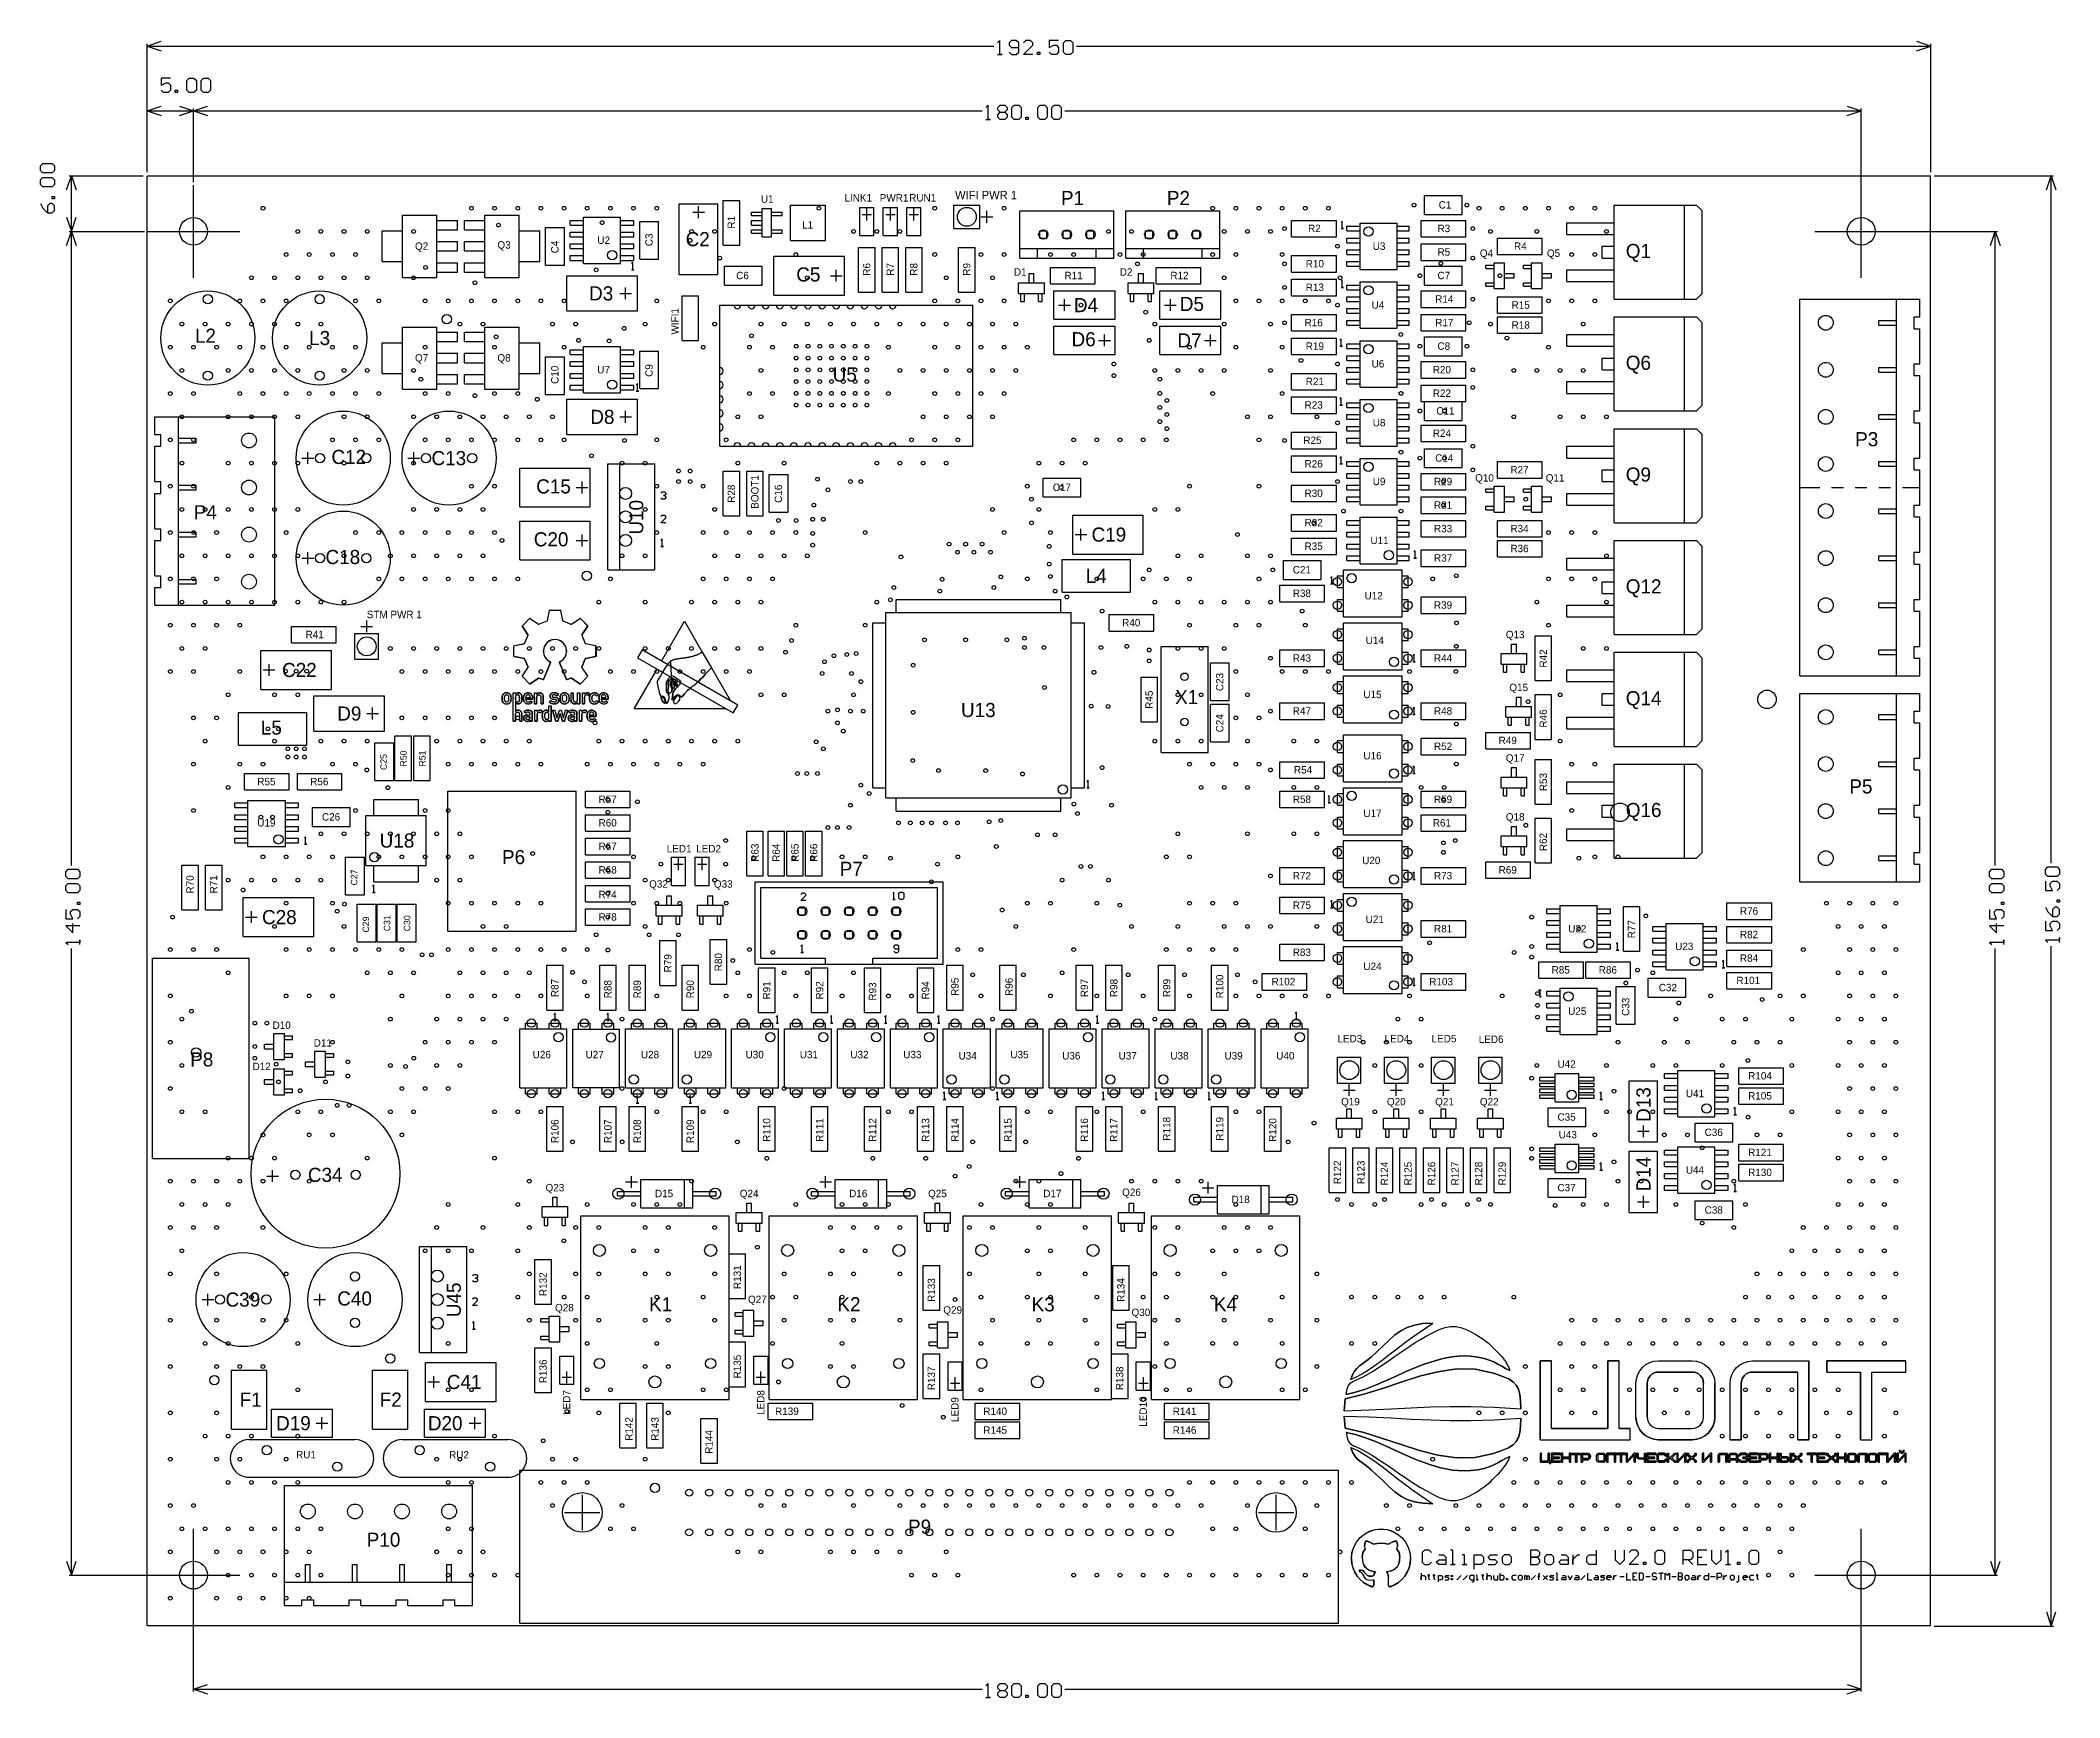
# Model space of a CAD drawing. Header units: millimetres. Extents: x 41 to 259, y 19 to 198.
import ezdxf

# ---------------------------------------------------------------- set-up
doc = ezdxf.new("R2010")
doc.units = ezdxf.units.MM
for name, color, linetype in [('Mechanical13', 56, 'Continuous'), ('PadHoleLayer', 156, 'Continuous'), ('ViaHoleLayer', 16, 'Continuous')]:
    doc.layers.add(name, color=color, linetype=linetype)

msp = doc.modelspace()

# ---------------------------------------------------------------- texts
at = {"layer": 'Mechanical13'}
for s, height, p in [('U1', 0.8, (118.75, 180.59)), ('LINK1', 0.8, (127.76, 180.72)), ('PWR1', 0.8, (131.57, 180.72)), ('RUN1', 0.8, (134.75, 180.72)), ('WIFI PWR 1', 0.9, (139.7, 180.97)), ('P1', 1.524, (151.13, 180.34)), ('P2', 1.524, (162.56, 180.34)), ('C1', 0.8, (191.9, 179.96)), ('U2', 0.8, (101.09, 176.15)), ('C2', 1.524, (110.62, 175.9)), ('L1', 0.8, (123.19, 177.8)), ('R2', 0.8, (177.8, 177.42)), ('R3', 0.8, (191.77, 177.42)), ('Q2', 0.8, (81.41, 175.51)), ('Q3', 0.8, (90.3, 175.64)), ('R10', 0.8, (177.55, 173.61)), ('U3', 0.8, (184.78, 175.51)), ('R5', 0.8, (191.77, 174.88)), ('Q4', 0.8, (196.34, 174.75)), ('R4', 0.8, (200.03, 175.51)), ('Q5', 0.8, (203.58, 174.75)), ('Q1', 1.524, (212.09, 174.62)), ('C6', 0.8, (116.08, 172.34)), ('C5', 1.524, (122.56, 172.09)), ('D1', 0.8, (146.05, 172.72)), ('R11', 0.8, (151.51, 172.34)), ('D2', 0.8, (157.48, 172.72)), ('R12', 0.8, (162.94, 172.34)), ('C7', 0.8, (191.77, 172.34)), ('D3', 1.524, (100.2, 170.05)), ('D4', 1.524, (152.53, 168.78)), ('D5', 1.524, (163.96, 168.91)), ('R13', 0.8, (177.55, 171.07)), ('R14', 0.8, (191.52, 169.8)), ('R16', 0.8, (177.42, 167.26)), ('U4', 0.8, (184.66, 169.16)), ('R17', 0.8, (191.52, 167.26)), ('R15', 0.8, (199.77, 169.16)), ('R18', 0.8, (199.77, 167)), ('L2', 1.524, (57.66, 165.48)), ('L3', 1.524, (69.98, 165.23)), ('D6', 1.524, (152.27, 165.1)), ('D7', 1.524, (163.7, 164.97)), ('Q7', 0.8, (81.41, 163.45)), ('Q8', 0.8, (90.3, 163.45)), ('R19', 0.8, (177.55, 164.72)), ('U6', 0.8, (184.66, 162.81)), ('C8', 0.8, (191.77, 164.72)), ('Q6', 1.524, (212.09, 162.56)), ('U7', 0.8, (101.09, 162.18)), ('U5', 1.524, (126.49, 161.29)), ('R21', 0.8, (177.55, 160.91)), ('R20', 0.8, (191.26, 162.18)), ('R23', 0.8, (177.42, 158.37)), ('R22', 0.8, (191.26, 159.64)), ('D8', 1.524, (100.33, 156.72)), ('U8', 0.8, (184.78, 156.46)), ('C11', 0.8, (191.64, 157.73)), ('R25', 0.8, (177.29, 154.56)), ('R24', 0.8, (191.26, 155.32)), ('P3', 1.524, (236.85, 154.31)), ('C12', 1.524, (72.39, 152.4)), ('C13', 1.524, (83.19, 152.27)), ('R26', 0.8, (177.42, 152.02)), ('C14', 0.8, (191.52, 152.65)), ('C15', 1.524, (94.49, 149.22)), ('U9', 0.8, (184.78, 150.11)), ('R29', 0.8, (191.39, 150.11)), ('Q10', 0.8, (195.83, 150.5)), ('R27', 0.8, (199.64, 151.38)), ('Q11', 0.8, (203.45, 150.5)), ('Q9', 1.524, (212.09, 150.5)), ('C17', 0.8, (150.24, 149.48)), ('R30', 0.8, (177.42, 148.84)), ('R31', 0.8, (191.39, 147.57)), ('P4', 1.524, (57.53, 146.43)), ('R32', 0.8, (177.42, 145.67)), ('C20', 1.524, (94.23, 143.51)), ('C19', 1.524, (154.43, 144.02)), ('R35', 0.8, (177.42, 143.13)), ('U11', 0.8, (184.53, 143.76)), ('R33', 0.8, (191.39, 145.03)), ('R34', 0.8, (199.64, 145.03)), ('C18', 1.524, (71.75, 141.6)), ('R37', 0.8, (191.39, 141.86)), ('R36', 0.8, (199.64, 142.88)), ('L4', 1.524, (153.8, 139.57)), ('C21', 0.8, (176.15, 140.59)), ('Q12', 1.524, (212.09, 138.43)), ('R38', 0.8, (176.15, 138.05)), ('U12', 0.8, (183.9, 137.79)), ('R39', 0.8, (191.39, 136.78)), ('STM PWR 1', 0.8, (76.2, 135.76)), ('R40', 0.8, (157.73, 134.87)), ('R41', 0.8, (69.6, 133.6)), ('U14', 0.8, (184.02, 132.97)), ('Q13', 0.8, (199.14, 133.6)), ('C22', 1.524, (67.06, 129.41)), ('R43', 0.8, (176.15, 131.06)), ('R44', 0.8, (191.39, 131.06)), ('Q15', 0.8, (199.52, 127.89)), ('U13', 1.524, (140.34, 125.09)), ('X1', 1.524, (163.45, 126.49)), ('U15', 0.8, (183.77, 127.13)), ('Q14', 1.524, (212.09, 126.36)), ('L5', 1.524, (64.77, 123.19)), ('D9', 1.524, (73.02, 124.71)), ('R47', 0.8, (176.15, 125.35)), ('R48', 0.8, (191.39, 125.35)), ('R52', 0.8, (191.39, 121.54)), ('R49', 0.8, (198.37, 122.17)), ('U16', 0.8, (183.77, 120.52)), ('Q17', 0.8, (199.14, 120.27)), ('R55', 0.8, (64.39, 117.73)), ('R56', 0.8, (70.1, 117.73)), ('R54', 0.8, (176.28, 119)), ('P5', 1.524, (236.22, 116.84)), ('R57', 0.8, (101.22, 115.82)), ('R58', 0.8, (176.15, 115.82)), ('R59', 0.8, (191.39, 115.82)), ('Q16', 1.524, (212.09, 114.3)), ('U19', 0.8, (64.39, 113.28)), ('C26', 0.8, (71.37, 113.92)), ('R60', 0.8, (101.22, 113.28)), ('U17', 0.8, (183.77, 114.3)), ('R61', 0.8, (191.26, 113.28)), ('Q18', 0.8, (199.14, 113.92)), ('U18', 1.524, (77.6, 111)), ('R67', 0.8, (101.22, 110.74)), ('LED1', 0.8, (108.58, 110.49)), ('LED2', 0.8, (111.76, 110.49)), ('P6', 1.524, (90.8, 109.22)), ('R68', 0.8, (101.22, 108.2)), ('P7', 1.524, (127.25, 107.95)), ('U20', 0.8, (183.64, 109.22)), ('R69', 0.8, (198.37, 108.2)), ('Q32', 0.8, (106.68, 106.68)), ('Q33', 0.8, (113.67, 106.68)), ('R72', 0.8, (176.15, 107.57)), ('R73', 0.8, (191.39, 107.57)), ('R74', 0.8, (101.22, 105.54)), ('R75', 0.8, (176.15, 104.39)), ('C28', 1.524, (64.9, 102.74)), ('R78', 0.8, (101.22, 103.12)), ('U21', 0.8, (184.02, 102.87)), ('R81', 0.8, (191.39, 101.85)), ('U22', 0.8, (205.87, 101.85)), ('R76', 0.8, (224.41, 103.76)), ('U23', 0.8, (217.42, 99.95)), ('R82', 0.8, (224.41, 101.22)), ('R83', 0.8, (176.15, 99.31)), ('U24', 0.8, (183.77, 97.79)), ('R85', 0.8, (204.09, 97.41)), ('R86', 0.8, (209.17, 97.41)), ('R84', 0.8, (224.41, 98.68)), ('R102', 0.8, (173.86, 96.14)), ('R103', 0.8, (190.88, 96.14)), ('C32', 0.8, (215.65, 95.5)), ('R101', 0.8, (224.03, 96.27)), ('U25', 0.8, (205.87, 92.96)), ('D10', 0.8, (66.04, 91.44)), ('D11', 0.8, (70.48, 89.53)), ('LED3', 0.8, (180.97, 89.99)), ('LED4', 0.8, (186.06, 89.99)), ('LED5', 0.8, (191.13, 89.99)), ('LED6', 0.8, (196.22, 89.92)), ('P8', 1.524, (57.15, 87.38)), ('D12', 0.8, (63.88, 86.99)), ('U26', 0.8, (94.11, 88.27)), ('U27', 0.8, (99.82, 88.27)), ('U28', 0.8, (105.79, 88.27)), ('U29', 0.8, (111.51, 88.27)), ('U30', 0.8, (117.09, 88.27)), ('U31', 0.8, (122.94, 88.27)), ('U32', 0.8, (128.4, 88.27)), ('U33', 0.8, (134.11, 88.27)), ('U34', 0.8, (140.08, 88.14)), ('U35', 0.8, (145.67, 88.27)), ('U36', 0.8, (151.26, 88.14)), ('U37', 0.8, (157.35, 88.14)), ('U38', 0.8, (162.94, 88.14)), ('U39', 0.8, (168.78, 88.14)), ('U40', 0.8, (174.37, 88.14)), ('U42', 0.8, (204.72, 87.25)), ('R104', 0.8, (225.3, 85.98)), ('Q19', 0.8, (181.36, 83.19)), ('Q20', 0.8, (186.31, 83.19)), ('Q21', 0.8, (191.52, 83.19)), ('Q22', 0.8, (196.34, 83.19)), ('U41', 0.8, (218.57, 84.07)), ('R105', 0.8, (225.3, 83.82)), ('C35', 0.8, (204.72, 81.53)), ('C36', 0.8, (220.6, 79.88)), ('U43', 0.8, (204.85, 79.63)), ('R121', 0.8, (225.3, 77.72)), ('C34', 1.524, (69.85, 74.93)), ('U44', 0.8, (218.57, 75.82)), ('R130', 0.8, (225.3, 75.56)), ('Q23', 0.8, (95.5, 73.91)), ('Q26', 0.8, (157.73, 73.41)), ('C37', 0.8, (204.72, 73.91)), ('D15', 0.8, (107.31, 73.28)), ('Q24', 0.8, (116.46, 73.28)), ('D16', 0.8, (128.27, 73.28)), ('Q25', 0.8, (136.78, 73.28)), ('D17', 0.8, (149.22, 73.28)), ('D18', 0.8, (169.54, 72.64)), ('C38', 0.8, (220.6, 71.5)), ('C39', 1.524, (60.96, 61.47)), ('C40', 1.524, (73.02, 61.59)), ('Q28', 0.8, (96.52, 60.96)), ('K1', 1.524, (106.68, 60.96)), ('Q27', 0.8, (117.35, 61.85)), ('K2', 1.524, (127, 60.96)), ('Q29', 0.8, (138.43, 60.71)), ('K3', 1.524, (147.96, 60.96)), ('Q30', 0.8, (158.75, 60.45)), ('K4', 1.524, (167.64, 60.96)), ('C41', 1.524, (84.84, 52.58)), ('F1', 1.524, (62.48, 50.67)), ('F2', 1.524, (77.6, 50.67)), ('R139', 0.8, (120.27, 49.78)), ('R140', 0.8, (142.75, 49.78)), ('R141', 0.8, (163.19, 49.78)), ('D19', 1.524, (66.42, 48.13)), ('D20', 1.524, (82.8, 48.13)), ('R145', 0.8, (142.75, 47.75)), ('R146', 0.8, (163.19, 47.75)), ('RU1', 0.8, (68.58, 45.09)), ('RU2', 0.8, (85.09, 45.09)), ('P10', 1.524, (76.2, 35.56)), ('P9', 1.524, (134.62, 36.96))]:
    msp.add_text(s, height=height, dxfattribs=at).set_placement(p)
for s, height, p in [('R1', 0.8, (115.95, 177.8)), ('C3', 0.8, (107.06, 175.9)), ('C4', 0.8, (96.9, 175.13)), ('R6', 0.8, (130.56, 172.72)), ('R7', 0.8, (133.1, 172.72)), ('R8', 0.8, (135.64, 172.72)), ('R9', 0.8, (141.35, 172.72)), ('WIFI1', 0.8, (109.86, 166.37)), ('C10', 0.8, (96.9, 161.04)), ('C9', 0.8, (107.06, 161.8)), ('BOOT1', 0.8, (118.49, 147.57)), ('U10', 1.524, (106.05, 144.78)), ('R28', 0.8, (115.95, 148.21)), ('C16', 0.8, (121.03, 148.21)), ('R42', 0.8, (203.58, 130.43)), ('C23', 0.8, (168.66, 127.89)), ('R45', 0.8, (161.04, 125.98)), ('C24', 0.8, (168.66, 123.44)), ('R46', 0.8, (203.58, 123.95)), ('C25', 0.7, (78.36, 119.38)), ('R50', 0.7, (80.52, 119.76)), ('R51', 0.7, (82.55, 119.76)), ('R53', 0.8, (203.58, 117.09)), ('R63', 0.8, (118.49, 109.47)), ('R64', 0.8, (120.78, 109.47)), ('R65', 0.8, (122.81, 109.47)), ('R66', 0.8, (124.84, 109.47)), ('R62', 0.8, (203.58, 110.62)), ('R70', 0.8, (57.53, 106.05)), ('R71', 0.8, (60.07, 106.05)), ('C27', 0.7, (75.18, 106.93)), ('C29', 0.7, (76.45, 101.85)), ('C31', 0.7, (78.74, 101.98)), ('C30', 0.7, (80.9, 101.98)), ('R77', 0.8, (213.11, 101.22)), ('R79', 0.8, (109.09, 97.54)), ('R80', 0.8, (114.55, 97.66)), ('R87', 0.8, (96.9, 94.87)), ('R88', 0.8, (102.62, 94.74)), ('R89', 0.8, (105.79, 94.74)), ('R90', 0.8, (111.51, 94.74)), ('R91', 0.8, (119.76, 94.61)), ('R92', 0.8, (125.48, 94.61)), ('R93', 0.8, (131.19, 94.49)), ('R94', 0.8, (136.91, 94.61)), ('R95', 0.8, (140.08, 95)), ('R96', 0.8, (145.92, 95)), ('R97', 0.8, (154.05, 94.87)), ('R98', 0.8, (157.23, 94.87)), ('R99', 0.8, (162.94, 94.87)), ('R100', 0.8, (168.66, 94.74)), ('C33', 0.8, (212.47, 92.84)), ('D13', 1.524, (214.76, 81.41)), ('R106', 0.8, (96.9, 79.12)), ('R107', 0.8, (102.62, 79.12)), ('R108', 0.8, (105.79, 79.12)), ('R109', 0.8, (111.51, 79.12)), ('R110', 0.8, (119.76, 79.25)), ('R111', 0.8, (125.48, 79.25)), ('R112', 0.8, (131.19, 79.25)), ('R113', 0.8, (136.91, 79.25)), ('R114', 0.8, (140.08, 79.25)), ('R115', 0.8, (145.8, 79.25)), ('R116', 0.8, (154.05, 79.25)), ('R117', 0.8, (157.23, 79.25)), ('R118', 0.8, (162.94, 79.38)), ('R119', 0.8, (168.66, 79.38)), ('R120', 0.8, (174.37, 79.25)), ('R122', 0.8, (181.36, 74.68)), ('R123', 0.8, (183.9, 74.68)), ('R124', 0.8, (186.44, 74.55)), ('R125', 0.8, (188.98, 74.55)), ('R126', 0.8, (191.52, 74.55)), ('R127', 0.8, (194.06, 74.55)), ('R128', 0.8, (196.6, 74.55)), ('R129', 0.8, (199.14, 74.55)), ('D14', 1.524, (214.76, 73.91)), ('R131', 0.8, (116.59, 63.37)), ('U45', 1.524, (86.36, 60.33)), ('R132', 0.8, (95.63, 62.61)), ('R133', 0.8, (137.54, 61.98)), ('R134', 0.8, (157.99, 61.98)), ('R136', 0.8, (95.63, 53.21)), ('R135', 0.8, (116.59, 53.72)), ('R137', 0.8, (137.54, 52.45)), ('R138', 0.8, (157.86, 52.45)), ('LED7', 0.8, (98.17, 49.78)), ('LED8', 0.8, (119.13, 49.78)), ('LED9', 0.8, (140.08, 49.02)), ('LED10', 0.8, (160.4, 48.51)), ('R142', 0.8, (104.9, 46.99)), ('R143', 0.8, (107.7, 46.99)), ('R144', 0.8, (113.54, 45.59))]:
    msp.add_text(s, height=height, rotation=90, dxfattribs=at).set_placement(p)

# ---------------------------------------------------------------- linework, layer by layer
at = {"layer": 'Mechanical13'}
for p, q in [((52.5, 197.5), (54.02, 198.01)), ((52.5, 183.88), (52.5, 197.75)), ((52.5, 197.5), (143.87, 197.5)), ((52.5, 197.5), (54.02, 196.99)), ((144.53, 198.11), (144.28, 197.86)), ((144.28, 196.59), (144.79, 196.59)), ((144.53, 196.59), (144.53, 198.11)), ((144.79, 196.59), (144.53, 196.59)), ((145.8, 198.11), (145.55, 197.86)), ((145.55, 197.86), (145.55, 197.6)), ((145.55, 197.6), (145.8, 197.35)), ((145.55, 196.84), (145.8, 196.59)), ((146.31, 198.11), (145.8, 198.11)), ((145.8, 197.35), (146.57, 197.35)), ((145.8, 196.59), (146.31, 196.59)), ((146.57, 197.86), (146.31, 198.11)), ((146.31, 196.59), (146.57, 196.84)), ((146.57, 196.84), (146.57, 197.86)), ((147.33, 198.11), (147.07, 197.86)), ((147.07, 196.59), (148.09, 197.6)), ((148.09, 196.59), (147.07, 196.59)), ((147.84, 198.11), (147.33, 198.11)), ((148.09, 197.86), (147.84, 198.11)), ((148.09, 197.6), (148.09, 197.86)), ((148.6, 196.59), (148.6, 196.84)), ((148.6, 196.84), (148.85, 196.84)), ((148.85, 196.59), (148.6, 196.59)), ((148.85, 196.84), (148.85, 196.59)), ((150.88, 198.11), (149.87, 198.11)), ((149.87, 198.11), (149.87, 197.35)), ((149.87, 197.35), (150.37, 197.6)), ((150.12, 196.59), (149.87, 196.84)), ((150.63, 196.59), (150.12, 196.59)), ((150.37, 197.6), (150.63, 197.6)), ((150.63, 197.6), (150.88, 197.35)), ((150.88, 196.84), (150.63, 196.59)), ((150.88, 197.35), (150.88, 196.84)), ((151.39, 197.86), (151.64, 198.11)), ((151.39, 196.84), (151.39, 197.86)), ((151.64, 196.59), (151.39, 196.84)), ((151.64, 198.11), (152.15, 198.11)), ((152.15, 196.59), (151.64, 196.59)), ((152.15, 198.11), (152.41, 197.86)), ((152.41, 196.84), (152.15, 196.59)), ((152.41, 197.86), (152.41, 196.84)), ((152.81, 197.5), (245, 197.5)), ((243.48, 198.01), (245, 197.5)), ((243.48, 196.99), (245, 197.5)), ((245, 183.88), (245, 197.75)), ((55.02, 194.02), (54, 194.02)), ((54, 194.02), (54, 193.26)), ((56.79, 193.77), (57.05, 194.02)), ((57.05, 194.02), (57.55, 194.02)), ((57.55, 194.02), (57.81, 193.77)), ((58.32, 193.77), (58.57, 194.02)), ((58.57, 194.02), (59.08, 194.02)), ((59.08, 194.02), (59.33, 193.77)), ((54, 193.26), (54.51, 193.52)), ((54.25, 192.5), (54, 192.75)), ((54.76, 192.5), (54.25, 192.5)), ((54.51, 193.52), (54.76, 193.52)), ((54.76, 193.52), (55.02, 193.26)), ((55.02, 192.75), (54.76, 192.5)), ((55.02, 193.26), (55.02, 192.75)), ((55.52, 192.5), (55.52, 192.75)), ((55.52, 192.75), (55.78, 192.75)), ((55.78, 192.5), (55.52, 192.5)), ((55.78, 192.75), (55.78, 192.5)), ((56.79, 192.75), (56.79, 193.77)), ((57.05, 192.5), (56.79, 192.75)), ((57.55, 192.5), (57.05, 192.5)), ((57.81, 192.75), (57.55, 192.5)), ((57.81, 193.77), (57.81, 192.75)), ((58.32, 192.75), (58.32, 193.77)), ((58.57, 192.5), (58.32, 192.75)), ((59.08, 192.5), (58.57, 192.5)), ((59.33, 192.75), (59.08, 192.5)), ((59.33, 193.77), (59.33, 192.75)), ((52.5, 190.5), (54.02, 191.01)), ((52.5, 183.93), (52.5, 190.75)), ((52.5, 190.5), (55, 190.5)), ((52.5, 190.5), (54.02, 189.99)), ((55, 190.5), (57.5, 190.5)), ((55.98, 191.01), (57.5, 190.5)), ((55.98, 189.99), (57.5, 190.5)), ((57.5, 190.5), (59.02, 191.01)), ((57.5, 182.8), (57.5, 190.75)), ((57.5, 182.8), (57.5, 190.75)), ((57.5, 190.5), (142.62, 190.5)), ((57.5, 190.5), (59.02, 189.99)), ((143.28, 191.11), (143.03, 190.86)), ((143.28, 189.59), (143.28, 191.11)), ((144.3, 190.86), (144.55, 191.11)), ((144.3, 190.6), (144.3, 190.86)), ((144.55, 190.35), (144.3, 190.6)), ((144.3, 190.09), (144.55, 190.35)), ((144.3, 189.84), (144.3, 190.09)), ((144.55, 189.59), (144.3, 189.84)), ((144.55, 191.11), (145.06, 191.11)), ((144.55, 190.35), (145.06, 190.35)), ((145.06, 191.11), (145.32, 190.86)), ((145.32, 190.6), (145.06, 190.35)), ((145.06, 190.35), (145.32, 190.09)), ((145.32, 189.84), (145.06, 189.59)), ((145.32, 190.86), (145.32, 190.6)), ((145.32, 190.09), (145.32, 189.84)), ((145.82, 190.86), (146.08, 191.11)), ((145.82, 189.84), (145.82, 190.86)), ((146.08, 189.59), (145.82, 189.84)), ((146.08, 191.11), (146.59, 191.11)), ((146.59, 191.11), (146.84, 190.86)), ((146.84, 189.84), (146.59, 189.59)), ((146.84, 190.86), (146.84, 189.84)), ((147.35, 189.59), (147.35, 189.84)), ((147.35, 189.84), (147.6, 189.84)), ((147.6, 189.84), (147.6, 189.59)), ((148.62, 190.86), (148.87, 191.11)), ((148.62, 189.84), (148.62, 190.86)), ((148.87, 189.59), (148.62, 189.84)), ((148.87, 191.11), (149.38, 191.11)), ((149.38, 191.11), (149.63, 190.86)), ((149.63, 189.84), (149.38, 189.59)), ((149.63, 190.86), (149.63, 189.84)), ((150.14, 190.86), (150.39, 191.11)), ((150.14, 189.84), (150.14, 190.86)), ((150.39, 189.59), (150.14, 189.84)), ((150.39, 191.11), (150.9, 191.11)), ((150.9, 191.11), (151.16, 190.86)), ((151.16, 189.84), (150.9, 189.59)), ((151.16, 190.86), (151.16, 189.84)), ((151.56, 190.5), (237.5, 190.5)), ((235.98, 191.01), (237.5, 190.5)), ((235.98, 189.99), (237.5, 190.5)), ((237.5, 180.36), (237.5, 190.75)), ((143.03, 189.59), (143.54, 189.59)), ((143.54, 189.59), (143.28, 189.59)), ((145.06, 189.59), (144.55, 189.59)), ((146.59, 189.59), (146.08, 189.59)), ((147.6, 189.59), (147.35, 189.59)), ((149.38, 189.59), (148.87, 189.59)), ((150.9, 189.59), (150.39, 189.59)), ((40.98, 184.58), (41.23, 184.83)), ((40.98, 184.07), (40.98, 184.58)), ((41.23, 183.82), (40.98, 184.07)), ((40.98, 183.05), (41.23, 183.31)), ((41.23, 184.83), (42.25, 184.83)), ((42.25, 183.82), (41.23, 183.82)), ((41.23, 183.31), (42.25, 183.31)), ((42.25, 184.83), (42.5, 184.58)), ((42.5, 184.07), (42.25, 183.82)), ((42.25, 183.31), (42.5, 183.05)), ((42.5, 184.58), (42.5, 184.07)), ((43.81, 181.98), (44.32, 183.5)), ((44.07, 183.5), (52.07, 183.5)), ((44.32, 180.5), (44.32, 183.5)), ((44.32, 183.5), (44.83, 181.98)), ((52.5, 183.42), (52.58, 183.5)), ((52.5, 27.05), (52.5, 183.42)), ((52.58, 183.5), (244.98, 183.5)), ((244.98, 27.07), (244.98, 183.5)), ((245.38, 183.5), (258.25, 183.5)), ((257.49, 181.98), (258, 183.5)), ((258, 109.31), (258, 183.5)), ((258, 183.5), (258.51, 181.98)), ((40.98, 182.55), (40.98, 183.05)), ((41.23, 182.29), (40.98, 182.55)), ((42.25, 182.29), (41.23, 182.29)), ((42.5, 182.55), (42.25, 182.29)), ((42.25, 181.02), (42.25, 181.28)), ((42.25, 181.28), (42.5, 181.28)), ((42.5, 181.02), (42.25, 181.02)), ((42.5, 183.05), (42.5, 182.55)), ((42.5, 181.28), (42.5, 181.02)), ((57.5, 172.5), (57.5, 182.5)), ((190.37, 179.32), (190.37, 181.36)), ((190.37, 181.36), (194.44, 181.36)), ((194.44, 179.32), (194.44, 181.36)), ((237.5, 172.5), (237.5, 182.5)), ((40.98, 180.52), (41.23, 180.01)), ((41.23, 180.01), (41.74, 179.5)), ((41.99, 180.52), (41.74, 180.26)), ((41.74, 180.26), (41.74, 179.5)), ((41.74, 179.5), (42.25, 179.5)), ((42.25, 180.52), (41.99, 180.52)), ((42.5, 180.26), (42.25, 180.52)), ((42.25, 179.5), (42.5, 179.75)), ((42.5, 179.75), (42.5, 180.26)), ((43.81, 179.02), (44.32, 177.5)), ((44.32, 177.5), (44.32, 180.5)), ((44.32, 177.5), (44.83, 179.02)), ((80.06, 172.54), (80.06, 179.24)), ((80.06, 179.24), (83.76, 179.24)), ((83.76, 172.54), (83.76, 179.24)), ((88.96, 172.54), (88.96, 179.24)), ((88.96, 179.24), (92.66, 179.24)), ((92.66, 172.54), (92.66, 179.24)), ((99.6, 174.03), (99.6, 179.03)), ((99.6, 179.03), (103.6, 179.03)), ((103.6, 174.03), (103.6, 179.03)), ((109.91, 180.46), (114.11, 180.46)), ((109.91, 172.86), (109.91, 180.46)), ((111.38, 179.58), (112.65, 179.58)), ((112.01, 178.94), (112.01, 180.21)), ((114.11, 172.86), (114.11, 180.46)), ((114.68, 176.02), (114.68, 180.85)), ((114.68, 180.85), (116.46, 180.85)), ((116.46, 176.02), (116.46, 180.85)), ((117.73, 179.2), (117.73, 179.58)), ((117.73, 179.58), (118.87, 179.58)), ((117.73, 179.2), (118.87, 179.2)), ((118.87, 176.91), (118.87, 179.96)), ((118.87, 179.96), (119.89, 179.96)), ((119.89, 176.91), (119.89, 179.96)), ((119.89, 179.58), (121.03, 179.58)), ((119.89, 179.2), (121.03, 179.2)), ((121.03, 179.2), (121.03, 179.58)), ((121.92, 180.34), (125.73, 180.34)), ((121.92, 176.53), (121.92, 180.34)), ((125.73, 176.53), (125.73, 180.34)), ((129.41, 177.04), (129.41, 180.09)), ((129.41, 180.09), (130.94, 180.09)), ((129.67, 179.32), (130.68, 179.32)), ((130.18, 178.69), (130.18, 179.96)), ((130.94, 177.04), (130.94, 180.09)), ((131.95, 180.09), (133.48, 180.09)), ((131.95, 177.04), (131.95, 180.09)), ((132.21, 179.32), (133.22, 179.32)), ((132.72, 178.69), (132.72, 179.96)), ((133.48, 177.04), (133.48, 180.09)), ((134.49, 177.04), (134.49, 180.09)), ((134.49, 180.09), (136.02, 180.09)), ((134.75, 179.32), (135.76, 179.32)), ((135.25, 178.69), (135.25, 179.96)), ((136.02, 177.04), (136.02, 180.09)), ((139.57, 180.34), (142.37, 180.34)), ((139.57, 177.8), (139.57, 180.34)), ((142.37, 177.8), (142.37, 180.34)), ((142.49, 179.07), (143.76, 179.07)), ((143.13, 178.44), (143.13, 179.71)), ((146.69, 179.71), (156.84, 179.71)), ((146.69, 174.62), (146.69, 179.71)), ((156.84, 174.62), (156.84, 179.71)), ((158.12, 174.62), (158.12, 179.71)), ((158.12, 179.71), (168.28, 179.71)), ((168.28, 174.62), (168.28, 179.71)), ((190.37, 179.32), (194.44, 179.32)), ((210.82, 170.18), (210.82, 180.34)), ((210.82, 180.34), (218.44, 180.34)), ((218.44, 180.34), (219.71, 180.34)), ((218.44, 170.18), (218.44, 180.34)), ((219.71, 180.34), (220.34, 179.71)), ((220.34, 170.81), (220.34, 179.71)), ((43.81, 175.98), (44.32, 177.5)), ((44.07, 177.5), (52.2, 177.5)), ((44.07, 177.5), (52.2, 177.5)), ((44.32, 109.06), (44.32, 177.5)), ((44.32, 177.5), (44.83, 175.98)), ((52.5, 177.5), (62.5, 177.5)), ((77.85, 174.24), (77.85, 177.55)), ((77.85, 177.55), (80.06, 177.55)), ((83.76, 178.69), (85.98, 178.69)), ((83.76, 177.67), (85.98, 177.67)), ((85.98, 177.67), (85.98, 178.69)), ((86.74, 177.67), (86.74, 178.69)), ((86.74, 178.69), (88.96, 178.69)), ((86.74, 177.67), (88.96, 177.67)), ((92.66, 177.55), (94.87, 177.55)), ((94.87, 174.24), (94.87, 177.55)), ((95.5, 173.86), (95.5, 177.93)), ((95.5, 177.93), (97.54, 177.93)), ((97.54, 173.86), (97.54, 177.93)), ((98.17, 178.18), (98.17, 178.69)), ((98.17, 178.69), (99.6, 178.69)), ((98.17, 178.18), (99.6, 178.18)), ((98.17, 177.42), (99.6, 177.42)), ((98.17, 176.91), (98.17, 177.42)), ((98.17, 176.91), (99.6, 176.91)), ((103.6, 178.69), (105.03, 178.69)), ((103.6, 178.18), (105.03, 178.18)), ((103.6, 177.42), (105.03, 177.42)), ((103.6, 176.91), (105.03, 176.91)), ((105.03, 178.18), (105.03, 178.69)), ((105.03, 176.91), (105.03, 177.42)), ((105.66, 174.5), (105.66, 178.56)), ((105.66, 178.56), (107.7, 178.56)), ((107.7, 174.5), (107.7, 178.56)), ((117.73, 178.18), (117.73, 178.69)), ((117.73, 178.69), (118.87, 178.69)), ((117.73, 178.18), (118.87, 178.18)), ((117.73, 177.29), (117.73, 177.67)), ((117.73, 177.67), (118.87, 177.67)), ((117.73, 177.29), (118.87, 177.29)), ((118.87, 176.91), (119.89, 176.91)), ((119.89, 177.67), (121.03, 177.67)), ((119.89, 177.29), (121.03, 177.29)), ((121.03, 177.29), (121.03, 177.67)), ((121.92, 176.53), (125.73, 176.53)), ((129.41, 177.04), (130.94, 177.04)), ((131.95, 177.04), (133.48, 177.04)), ((134.49, 177.04), (136.02, 177.04)), ((139.57, 177.8), (142.37, 177.8)), ((148.84, 176.78), (148.84, 177.55)), ((148.84, 177.55), (149.61, 177.55)), ((148.84, 176.78), (149.61, 176.78)), ((149.61, 176.78), (149.61, 177.55)), ((151.38, 177.55), (152.15, 177.55)), ((151.38, 176.78), (151.38, 177.55)), ((151.38, 176.78), (152.15, 176.78)), ((152.15, 176.78), (152.15, 177.55)), ((153.92, 177.55), (154.69, 177.55)), ((153.92, 176.78), (153.92, 177.55)), ((153.92, 176.78), (154.69, 176.78)), ((154.69, 176.78), (154.69, 177.55)), ((160.27, 177.55), (161.04, 177.55)), ((160.27, 176.78), (160.27, 177.55)), ((160.27, 176.78), (161.04, 176.78)), ((161.04, 176.78), (161.04, 177.55)), ((162.81, 177.55), (163.58, 177.55)), ((162.81, 176.78), (162.81, 177.55)), ((162.81, 176.78), (163.58, 176.78)), ((163.58, 176.78), (163.58, 177.55)), ((165.35, 177.55), (166.12, 177.55)), ((165.35, 176.78), (165.35, 177.55)), ((165.35, 176.78), (166.12, 176.78)), ((166.12, 176.78), (166.12, 177.55)), ((176.02, 176.91), (176.02, 178.69)), ((176.02, 178.69), (180.85, 178.69)), ((176.02, 176.91), (180.85, 176.91)), ((180.85, 176.91), (180.85, 178.69)), ((181.49, 178.6), (181.36, 178.47)), ((181.36, 177.8), (181.62, 177.8)), ((181.49, 177.8), (181.49, 178.6)), ((181.62, 177.8), (181.49, 177.8)), ((181.99, 178.05), (183.42, 178.05)), ((181.99, 177.55), (181.99, 178.05)), ((181.99, 177.55), (183.39, 177.55)), ((181.99, 176.78), (183.42, 176.78)), ((181.99, 176.28), (181.99, 176.78)), ((183.42, 173.39), (183.42, 178.4)), ((183.42, 178.4), (187.42, 178.4)), ((187.42, 173.39), (187.42, 178.4)), ((187.42, 178.05), (188.72, 178.05)), ((187.42, 177.55), (188.72, 177.55)), ((187.42, 176.78), (188.72, 176.78)), ((188.72, 177.55), (188.72, 178.05)), ((188.72, 176.28), (188.72, 176.78)), ((189.99, 176.91), (189.99, 178.69)), ((189.99, 178.69), (194.82, 178.69)), ((189.99, 176.91), (194.82, 176.91)), ((194.82, 176.91), (194.82, 178.69)), ((198.25, 175.01), (198.25, 176.78)), ((198.25, 176.78), (203.07, 176.78)), ((203.07, 175.01), (203.07, 176.78)), ((205.74, 177.16), (205.74, 178.44)), ((205.74, 178.44), (210.82, 178.44)), ((205.74, 177.16), (210.82, 177.16)), ((232.5, 177.5), (242.5, 177.5)), ((240.36, 177.5), (252.22, 177.5)), ((251.46, 175.98), (251.97, 177.5)), ((251.97, 109.06), (251.97, 177.5)), ((251.97, 177.5), (252.48, 175.98)), ((83.76, 176.4), (85.98, 176.4)), ((83.76, 175.39), (85.98, 175.39)), ((85.98, 175.39), (85.98, 176.4)), ((86.74, 175.39), (86.74, 176.4)), ((86.74, 176.4), (88.96, 176.4)), ((86.74, 175.39), (88.96, 175.39)), ((98.17, 176.15), (99.6, 176.15)), ((98.17, 175.64), (98.17, 176.15)), ((98.17, 175.64), (99.6, 175.64)), ((98.17, 174.88), (99.6, 174.88)), ((98.17, 174.37), (98.17, 174.88)), ((98.17, 174.37), (99.6, 174.37)), ((103.6, 176.15), (105.03, 176.15)), ((103.6, 175.64), (105.03, 175.64)), ((103.6, 174.88), (105.03, 174.88)), ((103.6, 174.37), (105.03, 174.37)), ((105.03, 175.64), (105.03, 176.15)), ((105.03, 174.37), (105.03, 174.88)), ((105.66, 174.5), (107.7, 174.5)), ((114.68, 176.02), (116.46, 176.02)), ((120.15, 170.62), (120.15, 174.82)), ((120.15, 174.82), (127.75, 174.82)), ((127.75, 170.62), (127.75, 174.82)), ((129.29, 175.77), (131.06, 175.77)), ((129.29, 170.94), (129.29, 175.77)), ((131.06, 170.94), (131.06, 175.77)), ((131.83, 175.77), (133.6, 175.77)), ((131.83, 170.94), (131.83, 175.77)), ((133.6, 170.94), (133.6, 175.77)), ((134.37, 175.77), (136.14, 175.77)), ((134.37, 170.94), (134.37, 175.77)), ((136.14, 170.94), (136.14, 175.77)), ((140.08, 175.77), (141.86, 175.77)), ((140.08, 170.94), (140.08, 175.77)), ((141.86, 170.94), (141.86, 175.77)), ((146.69, 175.64), (156.84, 175.64)), ((146.69, 174.62), (156.84, 174.62)), ((148.59, 174.62), (148.59, 175.64)), ((154.94, 174.62), (154.94, 175.64)), ((158.12, 175.64), (168.28, 175.64)), ((158.12, 174.62), (168.28, 174.62)), ((160.02, 174.62), (160.02, 175.64)), ((166.37, 174.62), (166.37, 175.64)), ((176.02, 173.1), (176.02, 174.88)), ((176.02, 174.88), (180.85, 174.88)), ((180.85, 173.1), (180.85, 174.88)), ((181.99, 176.28), (183.42, 176.28)), ((181.99, 175.51), (183.42, 175.51)), ((181.99, 175.01), (181.99, 175.51)), ((181.99, 175.01), (183.42, 175.01)), ((187.42, 176.28), (188.72, 176.28)), ((187.42, 175.51), (188.72, 175.51)), ((187.45, 175.01), (188.72, 175.01)), ((188.72, 175.01), (188.72, 175.51)), ((189.99, 174.37), (189.99, 176.15)), ((189.99, 176.15), (194.82, 176.15)), ((189.99, 174.37), (194.82, 174.37)), ((194.82, 174.37), (194.82, 176.15)), ((198.25, 175.01), (203.07, 175.01)), ((209.55, 174.62), (209.55, 175.9)), ((209.55, 175.9), (210.82, 175.9)), ((209.55, 174.62), (210.82, 174.62)), ((77.85, 174.24), (80.06, 174.24)), ((80.06, 172.54), (83.76, 172.54)), ((83.76, 174.12), (85.98, 174.12)), ((83.76, 173.1), (85.98, 173.1)), ((85.98, 173.1), (85.98, 174.12)), ((86.74, 173.1), (86.74, 174.12)), ((86.74, 174.12), (88.96, 174.12)), ((86.74, 173.1), (88.96, 173.1)), ((88.96, 172.54), (92.66, 172.54)), ((92.66, 174.24), (94.87, 174.24)), ((95.5, 173.86), (97.54, 173.86)), ((97.79, 168.91), (97.79, 172.72)), ((97.79, 172.72), (105.41, 172.72)), ((99.6, 174.03), (103.6, 174.03)), ((104.91, 174.15), (104.78, 174.02)), ((104.78, 173.35), (105.04, 173.35)), ((104.91, 173.35), (104.91, 174.15)), ((105.04, 173.35), (104.91, 173.35)), ((105.41, 168.91), (105.41, 172.72)), ((109.91, 172.86), (114.11, 172.86)), ((114.81, 171.7), (114.81, 173.74)), ((114.81, 173.74), (118.87, 173.74)), ((118.87, 171.7), (118.87, 173.74)), ((126.24, 172.72), (127.51, 172.72)), ((126.87, 172.09), (126.87, 173.35)), ((147.7, 172.97), (148.21, 172.97)), ((147.7, 171.96), (147.7, 172.97)), ((148.21, 171.96), (148.21, 172.97)), ((149.99, 171.83), (149.99, 173.61)), ((149.99, 173.61), (154.81, 173.61)), ((154.81, 171.83), (154.81, 173.61)), ((159.51, 172.97), (160.02, 172.97)), ((159.51, 171.96), (159.51, 172.97)), ((160.02, 171.96), (160.02, 172.97)), ((161.42, 171.83), (161.42, 173.61)), ((161.42, 173.61), (166.24, 173.61)), ((166.24, 171.83), (166.24, 173.61)), ((176.02, 173.1), (180.85, 173.1)), ((176.02, 170.56), (176.02, 172.34)), ((176.02, 172.34), (180.85, 172.34)), ((180.85, 170.56), (180.85, 172.34)), ((181.49, 172.25), (181.36, 172.12)), ((181.49, 171.45), (181.49, 172.25)), ((181.99, 174.24), (183.42, 174.24)), ((181.99, 173.74), (181.99, 174.24)), ((181.99, 173.74), (183.42, 173.74)), ((183.42, 173.39), (187.42, 173.39)), ((187.42, 174.24), (188.72, 174.24)), ((187.45, 173.74), (188.72, 173.74)), ((188.72, 173.74), (188.72, 174.24)), ((190.37, 171.7), (190.37, 173.74)), ((190.37, 173.74), (194.44, 173.74)), ((194.44, 171.7), (194.44, 173.74)), ((196.98, 173.48), (196.98, 173.86)), ((196.98, 173.86), (197.87, 173.86)), ((196.98, 173.48), (197.87, 173.48)), ((197.87, 171.32), (197.87, 174.12)), ((197.87, 174.12), (199.01, 174.12)), ((199.01, 171.32), (199.01, 174.12)), ((199.01, 172.97), (200.03, 172.97)), ((199.01, 172.47), (200.03, 172.47)), ((200.03, 172.47), (200.03, 172.97)), ((201.04, 173.48), (201.04, 173.86)), ((201.04, 173.86), (201.93, 173.86)), ((201.04, 173.48), (201.93, 173.48)), ((201.93, 171.32), (201.93, 174.12)), ((201.93, 174.12), (203.07, 174.12)), ((203.07, 171.32), (203.07, 174.12)), ((203.07, 172.97), (204.09, 172.97)), ((203.07, 172.47), (204.09, 172.47)), ((204.09, 172.47), (204.09, 172.97)), ((205.74, 172.09), (205.74, 173.35)), ((205.74, 173.35), (210.82, 173.35)), ((103.5, 170.81), (104.78, 170.81)), ((104.14, 170.18), (104.14, 171.45)), ((110.24, 170.56), (112.01, 170.56)), ((110.24, 165.74), (110.24, 170.56)), ((112.01, 165.74), (112.01, 170.56)), ((114.81, 171.7), (118.87, 171.7)), ((120.15, 170.62), (127.75, 170.62)), ((129.29, 170.94), (131.06, 170.94)), ((131.83, 170.94), (133.6, 170.94)), ((134.37, 170.94), (136.14, 170.94)), ((140.08, 170.94), (141.86, 170.94)), ((146.56, 170.81), (146.56, 171.96)), ((146.56, 171.96), (149.35, 171.96)), ((146.56, 170.81), (149.35, 170.81)), ((146.81, 169.93), (146.81, 170.81)), ((147.19, 169.93), (147.19, 170.81)), ((148.72, 169.93), (148.72, 170.81)), ((149.1, 169.93), (149.1, 170.81)), ((149.35, 170.81), (149.35, 171.96)), ((149.99, 171.83), (154.81, 171.83)), ((150.37, 171.07), (156.97, 171.07)), ((150.37, 168.02), (150.37, 171.07)), ((151.51, 168.91), (151.51, 170.18)), ((156.97, 168.02), (156.97, 171.07)), ((158.37, 170.81), (158.37, 171.96)), ((158.37, 171.96), (161.16, 171.96)), ((158.37, 170.81), (161.16, 170.81)), ((158.62, 169.93), (158.62, 170.81)), ((159, 169.93), (159, 170.81)), ((160.53, 169.93), (160.53, 170.81)), ((160.91, 169.93), (160.91, 170.81)), ((161.16, 170.81), (161.16, 171.96)), ((161.42, 171.83), (166.24, 171.83)), ((161.8, 168.02), (161.8, 171.07)), ((161.8, 171.07), (168.4, 171.07)), ((162.94, 168.91), (162.94, 170.18)), ((168.4, 168.02), (168.4, 171.07)), ((176.02, 170.56), (180.85, 170.56)), ((181.36, 171.45), (181.62, 171.45)), ((181.62, 171.45), (181.49, 171.45)), ((181.99, 171.2), (181.99, 171.7)), ((181.99, 171.7), (183.42, 171.7)), ((181.99, 171.2), (183.39, 171.2)), ((181.99, 169.93), (181.99, 170.43)), ((181.99, 170.43), (183.42, 170.43)), ((183.42, 172.05), (187.42, 172.05)), ((183.42, 167.04), (183.42, 172.05)), ((187.42, 167.04), (187.42, 172.05)), ((187.42, 171.7), (188.72, 171.7)), ((187.42, 171.2), (188.72, 171.2)), ((187.42, 170.43), (188.72, 170.43)), ((188.72, 171.2), (188.72, 171.7)), ((188.72, 169.93), (188.72, 170.43)), ((189.99, 169.29), (189.99, 171.07)), ((189.99, 171.07), (194.82, 171.07)), ((190.37, 171.7), (194.44, 171.7)), ((194.82, 169.29), (194.82, 171.07)), ((196.98, 171.58), (196.98, 171.96)), ((196.98, 171.96), (197.87, 171.96)), ((196.98, 171.58), (197.87, 171.58)), ((197.87, 171.32), (199.01, 171.32)), ((198.25, 168.66), (198.25, 170.43)), ((198.25, 170.43), (203.07, 170.43)), ((201.04, 171.58), (201.04, 171.96)), ((201.04, 171.96), (201.93, 171.96)), ((201.04, 171.58), (201.93, 171.58)), ((201.93, 171.32), (203.07, 171.32)), ((203.07, 168.66), (203.07, 170.43)), ((205.74, 172.09), (210.82, 172.09)), ((210.82, 170.18), (218.44, 170.18)), ((218.44, 170.18), (219.71, 170.18)), ((219.71, 170.18), (220.34, 170.81)), ((230.89, 129.54), (230.89, 170.18)), ((230.89, 170.18), (243.84, 170.18)), ((241.3, 129.54), (241.3, 170.18)), ((243.84, 168.28), (243.84, 170.18)), ((97.79, 168.91), (105.41, 168.91)), ((114.3, 154.31), (114.3, 169.54)), ((114.3, 169.54), (141.6, 169.54)), ((141.6, 154.31), (141.6, 169.54)), ((146.81, 169.93), (147.19, 169.93)), ((148.72, 169.93), (149.1, 169.93)), ((150.37, 168.02), (156.97, 168.02)), ((150.88, 169.54), (152.15, 169.54)), ((158.62, 169.93), (159, 169.93)), ((160.53, 169.93), (160.91, 169.93)), ((161.8, 168.02), (168.4, 168.02)), ((162.31, 169.54), (163.58, 169.54)), ((176.02, 166.75), (176.02, 168.53)), ((176.02, 168.53), (180.85, 168.53)), ((180.85, 166.75), (180.85, 168.53)), ((181.99, 169.93), (183.42, 169.93)), ((181.99, 168.66), (181.99, 169.16)), ((181.99, 169.16), (183.42, 169.16)), ((181.99, 168.66), (183.42, 168.66)), ((181.99, 167.39), (181.99, 167.89)), ((181.99, 167.89), (183.42, 167.89)), ((187.42, 169.93), (188.72, 169.93)), ((187.42, 169.16), (188.72, 169.16)), ((187.42, 167.89), (188.72, 167.89)), ((187.45, 168.66), (188.72, 168.66)), ((188.72, 168.66), (188.72, 169.16)), ((188.72, 167.39), (188.72, 167.89)), ((189.99, 169.29), (194.82, 169.29)), ((189.99, 166.75), (189.99, 168.53)), ((189.99, 168.53), (194.82, 168.53)), ((194.82, 166.75), (194.82, 168.53)), ((198.25, 168.66), (203.07, 168.66)), ((198.25, 166.5), (198.25, 168.28)), ((198.25, 168.28), (203.07, 168.28)), ((203.07, 166.5), (203.07, 168.28)), ((210.82, 168.28), (218.44, 168.28)), ((210.82, 158.12), (210.82, 168.28)), ((218.44, 158.12), (218.44, 168.28)), ((218.44, 168.28), (219.71, 168.28)), ((219.71, 168.28), (220.34, 167.64)), ((239.4, 167.39), (239.4, 167.89)), ((239.4, 167.89), (241.3, 167.89)), ((243.21, 167), (243.21, 168.28)), ((243.21, 168.28), (243.84, 168.28)), ((80.06, 160.48), (80.06, 167.18)), ((80.06, 167.18), (83.76, 167.18)), ((83.76, 160.48), (83.76, 167.18)), ((83.76, 166.62), (85.98, 166.62)), ((85.98, 165.61), (85.98, 166.62)), ((86.74, 165.61), (86.74, 166.62)), ((86.74, 166.62), (88.96, 166.62)), ((88.96, 160.48), (88.96, 167.18)), ((88.96, 167.18), (92.66, 167.18)), ((92.66, 160.48), (92.66, 167.18)), ((110.24, 165.74), (112.01, 165.74)), ((150.37, 164.21), (150.37, 167.26)), ((150.37, 167.26), (156.97, 167.26)), ((155.19, 165.74), (156.46, 165.74)), ((155.83, 165.1), (155.83, 166.37)), ((156.97, 164.21), (156.97, 167.26)), ((161.8, 167.26), (168.4, 167.26)), ((161.8, 164.21), (161.8, 167.26)), ((166.62, 165.74), (167.89, 165.74)), ((167.26, 165.1), (167.26, 166.37)), ((168.4, 164.21), (168.4, 167.26)), ((176.02, 166.75), (180.85, 166.75)), ((176.02, 164.21), (176.02, 165.99)), ((176.02, 165.99), (180.85, 165.99)), ((180.85, 164.21), (180.85, 165.99)), ((181.36, 165.9), (181.23, 165.77)), ((181.36, 165.1), (181.36, 165.9)), ((181.99, 167.39), (183.42, 167.39)), ((183.42, 167.04), (187.42, 167.04)), ((183.42, 160.69), (183.42, 165.7)), ((183.42, 165.7), (187.42, 165.7)), ((187.42, 160.69), (187.42, 165.7)), ((187.45, 167.39), (188.72, 167.39)), ((189.99, 166.75), (194.82, 166.75)), ((190.37, 164.08), (190.37, 166.12)), ((190.37, 166.12), (194.44, 166.12)), ((194.44, 164.08), (194.44, 166.12)), ((198.25, 166.5), (203.07, 166.5)), ((205.74, 166.37), (210.82, 166.37)), ((205.74, 165.1), (205.74, 166.37)), ((220.34, 158.75), (220.34, 167.64)), ((239.4, 167.39), (241.3, 167.39)), ((243.21, 167), (243.84, 167)), ((243.84, 165.1), (243.84, 167)), ((77.85, 165.48), (80.06, 165.48)), ((77.85, 162.18), (77.85, 165.48)), ((83.76, 165.61), (85.98, 165.61)), ((83.76, 164.34), (85.98, 164.34)), ((85.98, 163.32), (85.98, 164.34)), ((86.74, 165.61), (88.96, 165.61)), ((86.74, 163.32), (86.74, 164.34)), ((86.74, 164.34), (88.96, 164.34)), ((92.66, 165.48), (94.87, 165.48)), ((94.87, 162.18), (94.87, 165.48)), ((95.5, 159.89), (95.5, 163.96)), ((95.5, 163.96), (97.54, 163.96)), ((97.54, 159.89), (97.54, 163.96)), ((98.17, 164.72), (99.6, 164.72)), ((98.17, 164.21), (98.17, 164.72)), ((98.17, 164.21), (99.6, 164.21)), ((99.6, 160.06), (99.6, 165.06)), ((99.6, 165.06), (103.6, 165.06)), ((103.6, 160.06), (103.6, 165.06)), ((103.6, 164.72), (105.03, 164.72)), ((103.6, 164.21), (105.03, 164.21)), ((105.03, 164.21), (105.03, 164.72)), ((105.66, 160.53), (105.66, 164.59)), ((105.66, 164.59), (107.7, 164.59)), ((107.7, 160.53), (107.7, 164.59)), ((150.37, 164.21), (156.97, 164.21)), ((161.8, 164.21), (168.4, 164.21)), ((176.02, 164.21), (180.85, 164.21)), ((181.23, 165.1), (181.5, 165.1)), ((181.5, 165.1), (181.36, 165.1)), ((181.99, 164.85), (181.99, 165.35)), ((181.99, 165.35), (183.42, 165.35)), ((181.99, 164.85), (183.39, 164.85)), ((181.99, 163.58), (181.99, 164.08)), ((181.99, 164.08), (183.42, 164.08)), ((181.99, 163.58), (183.42, 163.58)), ((187.42, 165.35), (188.72, 165.35)), ((187.42, 164.85), (188.72, 164.85)), ((187.42, 164.08), (188.72, 164.08)), ((187.42, 163.58), (188.72, 163.58)), ((188.72, 164.85), (188.72, 165.35)), ((188.72, 163.58), (188.72, 164.08)), ((190.37, 164.08), (194.44, 164.08)), ((205.74, 165.1), (210.82, 165.1)), ((209.55, 163.83), (210.82, 163.83)), ((209.55, 162.56), (209.55, 163.83)), ((243.84, 163.19), (243.84, 165.1)), ((77.85, 162.18), (80.06, 162.18)), ((83.76, 163.32), (85.98, 163.32)), ((83.76, 162.05), (85.98, 162.05)), ((85.98, 161.04), (85.98, 162.05)), ((86.74, 163.32), (88.96, 163.32)), ((86.74, 161.04), (86.74, 162.05)), ((86.74, 162.05), (88.96, 162.05)), ((92.66, 162.18), (94.87, 162.18)), ((98.17, 162.94), (98.17, 163.45)), ((98.17, 163.45), (99.6, 163.45)), ((98.17, 162.94), (99.6, 162.94)), ((98.17, 161.67), (98.17, 162.18)), ((98.17, 162.18), (99.6, 162.18)), ((98.17, 161.67), (99.6, 161.67)), ((103.6, 163.45), (105.03, 163.45)), ((103.6, 162.94), (105.03, 162.94)), ((103.6, 162.18), (105.03, 162.18)), ((103.6, 161.67), (105.03, 161.67)), ((105.03, 162.94), (105.03, 163.45)), ((105.03, 161.67), (105.03, 162.18)), ((176.02, 160.4), (176.02, 162.18)), ((176.02, 162.18), (180.85, 162.18)), ((180.85, 160.4), (180.85, 162.18)), ((181.99, 162.31), (181.99, 162.81)), ((181.99, 162.81), (183.42, 162.81)), ((181.99, 162.31), (183.42, 162.31)), ((181.99, 161.04), (181.99, 161.54)), ((181.99, 161.54), (183.42, 161.54)), ((187.42, 162.81), (188.72, 162.81)), ((187.42, 161.54), (188.72, 161.54)), ((187.45, 162.31), (188.72, 162.31)), ((188.72, 162.31), (188.72, 162.81)), ((188.72, 161.04), (188.72, 161.54)), ((189.99, 161.67), (189.99, 163.45)), ((189.99, 163.45), (194.82, 163.45)), ((189.99, 161.67), (194.82, 161.67)), ((194.82, 161.67), (194.82, 163.45)), ((205.74, 161.29), (210.82, 161.29)), ((205.74, 160.02), (205.74, 161.29)), ((209.55, 162.56), (210.82, 162.56)), ((239.4, 162.31), (239.4, 162.81)), ((239.4, 162.81), (241.3, 162.81)), ((239.4, 162.31), (241.3, 162.31)), ((243.21, 161.93), (243.21, 163.19)), ((243.21, 163.19), (243.84, 163.19)), ((243.21, 161.93), (243.84, 161.93)), ((243.84, 160.02), (243.84, 161.93)), ((80.06, 160.48), (83.76, 160.48)), ((83.76, 161.04), (85.98, 161.04)), ((86.74, 161.04), (88.96, 161.04)), ((88.96, 160.48), (92.66, 160.48)), ((95.5, 159.89), (97.54, 159.89)), ((97.79, 159.38), (105.41, 159.38)), ((97.79, 155.57), (97.79, 159.38)), ((98.17, 160.4), (98.17, 160.91)), ((98.17, 160.91), (99.6, 160.91)), ((98.17, 160.4), (99.6, 160.4)), ((99.6, 160.06), (103.6, 160.06)), ((103.6, 160.91), (105.03, 160.91)), ((103.6, 160.4), (105.03, 160.4)), ((105.03, 160.4), (105.03, 160.91)), ((105.42, 161.07), (105.28, 160.94)), ((105.28, 160.27), (105.55, 160.27)), ((105.41, 155.57), (105.41, 159.38)), ((105.42, 160.27), (105.42, 161.07)), ((105.55, 160.27), (105.42, 160.27)), ((105.66, 160.53), (107.7, 160.53)), ((176.02, 160.4), (180.85, 160.4)), ((176.02, 157.86), (176.02, 159.64)), ((176.02, 159.64), (180.85, 159.64)), ((180.85, 157.86), (180.85, 159.64)), ((181.36, 159.55), (181.23, 159.42)), ((181.36, 158.75), (181.36, 159.55)), ((181.99, 161.04), (183.42, 161.04)), ((183.42, 160.69), (187.42, 160.69)), ((183.42, 154.34), (183.42, 159.35)), ((183.42, 159.35), (187.42, 159.35)), ((187.42, 154.34), (187.42, 159.35)), ((187.45, 161.04), (188.72, 161.04)), ((189.99, 159.13), (189.99, 160.91)), ((189.99, 160.91), (194.82, 160.91)), ((189.99, 159.13), (194.82, 159.13)), ((190.37, 157.1), (190.37, 159.13)), ((190.37, 159.13), (194.44, 159.13)), ((194.44, 157.1), (194.44, 159.13)), ((194.82, 159.13), (194.82, 160.91)), ((205.74, 160.02), (210.82, 160.02)), ((243.84, 158.12), (243.84, 160.02)), ((53.34, 155.57), (53.34, 157.48)), ((53.34, 157.48), (66.29, 157.48)), ((55.88, 137.16), (55.88, 157.48)), ((66.29, 137.16), (66.29, 157.48)), ((103.5, 157.48), (104.78, 157.48)), ((104.14, 156.84), (104.14, 158.12)), ((176.02, 157.86), (180.85, 157.86)), ((181.23, 158.75), (181.5, 158.75)), ((181.5, 158.75), (181.36, 158.75)), ((181.99, 158.5), (181.99, 159)), ((181.99, 159), (183.42, 159)), ((181.99, 158.5), (183.39, 158.5)), ((181.99, 157.23), (181.99, 157.73)), ((181.99, 157.73), (183.42, 157.73)), ((181.99, 157.23), (183.42, 157.23)), ((187.42, 159), (188.72, 159)), ((187.42, 158.5), (188.72, 158.5)), ((187.42, 157.73), (188.72, 157.73)), ((187.42, 157.23), (188.72, 157.23)), ((188.72, 158.5), (188.72, 159)), ((188.72, 157.23), (188.72, 157.73)), ((190.37, 157.1), (194.44, 157.1)), ((210.82, 158.12), (218.44, 158.12)), ((218.44, 158.12), (219.71, 158.12)), ((219.71, 158.12), (220.34, 158.75)), ((239.4, 157.23), (239.4, 157.73)), ((239.4, 157.73), (241.3, 157.73)), ((239.4, 157.23), (241.3, 157.23)), ((243.21, 156.84), (243.21, 158.12)), ((243.21, 158.12), (243.84, 158.12)), ((53.34, 155.57), (53.97, 155.57)), ((53.97, 154.31), (53.97, 155.57)), ((55.88, 155.19), (57.78, 155.19)), ((57.78, 154.69), (57.78, 155.19)), ((97.79, 155.57), (105.41, 155.57)), ((176.02, 154.05), (176.02, 155.83)), ((176.02, 155.83), (180.85, 155.83)), ((180.85, 154.05), (180.85, 155.83)), ((181.99, 155.96), (181.99, 156.46)), ((181.99, 156.46), (183.42, 156.46)), ((181.99, 155.96), (183.42, 155.96)), ((181.99, 154.69), (181.99, 155.19)), ((181.99, 155.19), (183.42, 155.19)), ((187.42, 156.46), (188.72, 156.46)), ((187.42, 155.19), (188.72, 155.19)), ((187.45, 155.96), (188.72, 155.96)), ((188.72, 155.96), (188.72, 156.46)), ((188.72, 154.69), (188.72, 155.19)), ((189.99, 154.81), (189.99, 156.59)), ((189.99, 156.59), (194.82, 156.59)), ((189.99, 154.81), (194.82, 154.81)), ((194.82, 154.81), (194.82, 156.59)), ((210.82, 156.21), (218.44, 156.21)), ((210.82, 146.05), (210.82, 156.21)), ((218.44, 146.05), (218.44, 156.21)), ((218.44, 156.21), (219.71, 156.21)), ((219.71, 156.21), (220.34, 155.57)), ((220.34, 146.69), (220.34, 155.57)), ((243.21, 156.84), (243.84, 156.84)), ((243.84, 154.94), (243.84, 156.84)), ((243.84, 153.03), (243.84, 154.94)), ((53.34, 152.4), (53.34, 154.31)), ((53.34, 154.31), (53.97, 154.31)), ((55.88, 154.69), (57.78, 154.69)), ((69.21, 153.03), (70.48, 153.03)), ((69.85, 152.4), (69.85, 153.67)), ((80.64, 153.03), (81.91, 153.03)), ((81.28, 152.4), (81.28, 153.67)), ((114.3, 154.31), (141.6, 154.31)), ((176.02, 154.05), (180.85, 154.05)), ((176.02, 151.51), (176.02, 153.29)), ((176.02, 153.29), (180.85, 153.29)), ((180.85, 151.51), (180.85, 153.29)), ((181.36, 153.2), (181.23, 153.07)), ((181.36, 152.4), (181.36, 153.2)), ((181.99, 154.69), (183.42, 154.69)), ((181.99, 152.15), (181.99, 152.65)), ((181.99, 152.65), (183.42, 152.65)), ((183.42, 154.34), (187.42, 154.34)), ((183.42, 147.99), (183.42, 153)), ((183.42, 153), (187.42, 153)), ((187.42, 147.99), (187.42, 153)), ((187.42, 152.65), (188.72, 152.65)), ((187.45, 154.69), (188.72, 154.69)), ((188.72, 152.15), (188.72, 152.65)), ((190.37, 152.02), (190.37, 154.05)), ((190.37, 154.05), (194.44, 154.05)), ((194.44, 152.02), (194.44, 154.05)), ((198.25, 150.88), (198.25, 152.65)), ((198.25, 152.65), (203.07, 152.65)), ((203.07, 150.88), (203.07, 152.65)), ((205.74, 154.31), (210.82, 154.31)), ((205.74, 153.03), (205.74, 154.31)), ((205.74, 153.03), (210.82, 153.03)), ((239.4, 152.15), (239.4, 152.65)), ((239.4, 152.65), (241.3, 152.65)), ((243.21, 151.76), (243.21, 153.03)), ((243.21, 153.03), (243.84, 153.03)), ((53.34, 150.5), (53.34, 152.4)), ((53.34, 150.5), (53.97, 150.5)), ((53.97, 149.22), (53.97, 150.5)), ((92.72, 151.96), (100.32, 151.96)), ((92.72, 147.76), (92.72, 151.96)), ((99.44, 149.22), (99.44, 150.5)), ((100.32, 147.76), (100.32, 151.96)), ((102.23, 140.97), (102.23, 152.4)), ((102.23, 152.4), (107.31, 152.4)), ((103.5, 140.97), (103.5, 152.4)), ((107.31, 140.97), (107.31, 152.4)), ((114.68, 151.64), (116.46, 151.64)), ((114.68, 146.81), (114.68, 151.64)), ((116.46, 146.81), (116.46, 151.64)), ((117.22, 146.81), (117.22, 151.64)), ((117.22, 151.64), (119, 151.64)), ((119, 146.81), (119, 151.64)), ((119.63, 147.19), (119.63, 151.26)), ((119.63, 151.26), (121.67, 151.26)), ((121.67, 147.19), (121.67, 151.26)), ((149.22, 148.84), (149.22, 150.88)), ((149.22, 150.88), (153.29, 150.88)), ((153.29, 148.84), (153.29, 150.88)), ((176.02, 151.51), (180.85, 151.51)), ((181.23, 152.4), (181.5, 152.4)), ((181.5, 152.4), (181.36, 152.4)), ((181.99, 152.15), (183.39, 152.15)), ((181.99, 150.88), (181.99, 151.38)), ((181.99, 151.38), (183.42, 151.38)), ((181.99, 150.88), (183.42, 150.88)), ((187.42, 152.15), (188.72, 152.15)), ((187.42, 151.38), (188.72, 151.38)), ((187.42, 150.88), (188.72, 150.88)), ((188.72, 150.88), (188.72, 151.38)), ((189.99, 149.61), (189.99, 151.38)), ((189.99, 151.38), (194.82, 151.38)), ((190.37, 152.02), (194.44, 152.02)), ((194.82, 149.61), (194.82, 151.38)), ((198.25, 150.88), (203.07, 150.88)), ((209.55, 151.76), (210.82, 151.76)), ((209.55, 150.5), (209.55, 151.76)), ((209.55, 150.5), (210.82, 150.5)), ((239.4, 152.15), (241.3, 152.15)), ((243.21, 151.76), (243.84, 151.76)), ((243.84, 149.86), (243.84, 151.76)), ((53.34, 149.22), (53.97, 149.22)), ((53.34, 147.32), (53.34, 149.22)), ((55.88, 150.11), (57.78, 150.11)), ((55.88, 149.61), (57.78, 149.61)), ((57.78, 149.61), (57.78, 150.11)), ((98.81, 149.86), (100.08, 149.86)), ((107.95, 149.26), (108.08, 149.39)), ((108.08, 148.59), (107.95, 148.72)), ((108.08, 149.39), (108.35, 149.39)), ((108.35, 148.59), (108.08, 148.59)), ((108.35, 148.99), (108.22, 148.99)), ((108.22, 148.99), (108.35, 148.99)), ((108.35, 149.39), (108.48, 149.26)), ((108.48, 149.12), (108.35, 148.99)), ((108.35, 148.99), (108.48, 148.86)), ((108.48, 148.72), (108.35, 148.59)), ((108.48, 149.26), (108.48, 149.12)), ((108.48, 148.86), (108.48, 148.72)), ((149.22, 148.84), (153.29, 148.84)), ((176.02, 148.34), (176.02, 150.11)), ((176.02, 150.11), (180.85, 150.11)), ((176.02, 148.34), (180.85, 148.34)), ((180.85, 148.34), (180.85, 150.11)), ((181.99, 149.61), (181.99, 150.11)), ((181.99, 150.11), (183.42, 150.11)), ((181.99, 149.61), (183.42, 149.61)), ((181.99, 148.34), (181.99, 148.84)), ((181.99, 148.84), (183.42, 148.84)), ((181.99, 148.34), (183.42, 148.34)), ((187.42, 150.11), (188.72, 150.11)), ((187.42, 148.84), (188.72, 148.84)), ((187.45, 149.61), (188.72, 149.61)), ((187.45, 148.34), (188.72, 148.34)), ((188.72, 149.61), (188.72, 150.11)), ((188.72, 148.34), (188.72, 148.84)), ((189.99, 149.61), (194.82, 149.61)), ((189.99, 147.07), (189.99, 148.84)), ((189.99, 148.84), (194.82, 148.84)), ((194.82, 147.07), (194.82, 148.84)), ((196.98, 149.35), (196.98, 149.73)), ((196.98, 149.73), (197.87, 149.73)), ((196.98, 149.35), (197.87, 149.35)), ((197.87, 147.19), (197.87, 149.99)), ((197.87, 149.99), (199.01, 149.99)), ((199.01, 147.19), (199.01, 149.99)), ((199.01, 148.84), (200.03, 148.84)), ((199.01, 148.34), (200.03, 148.34)), ((200.03, 148.34), (200.03, 148.84)), ((201.04, 149.35), (201.04, 149.73)), ((201.04, 149.73), (201.93, 149.73)), ((201.04, 149.35), (201.93, 149.35)), ((201.93, 147.19), (201.93, 149.99)), ((201.93, 149.99), (203.07, 149.99)), ((203.07, 147.19), (203.07, 149.99)), ((203.07, 148.84), (204.09, 148.84)), ((203.07, 148.34), (204.09, 148.34)), ((204.09, 148.34), (204.09, 148.84)), ((205.74, 149.22), (210.82, 149.22)), ((205.74, 147.96), (205.74, 149.22)), ((230.89, 149.86), (233.04, 149.86)), ((234.31, 149.86), (235.59, 149.86)), ((236.85, 149.86), (238.12, 149.86)), ((239.4, 149.86), (240.66, 149.86)), ((241.94, 149.86), (243.84, 149.86)), ((243.84, 147.96), (243.84, 149.86)), ((53.34, 145.41), (53.34, 147.32)), ((92.72, 147.76), (100.32, 147.76)), ((92.72, 146.24), (100.32, 146.24)), ((92.72, 142.04), (92.72, 146.24)), ((100.32, 142.04), (100.32, 146.24)), ((108.08, 146.85), (107.95, 146.72)), ((107.95, 146.05), (108.48, 146.58)), ((108.48, 146.05), (107.95, 146.05)), ((108.35, 146.85), (108.08, 146.85)), ((108.48, 146.72), (108.35, 146.85)), ((108.48, 146.58), (108.48, 146.72)), ((114.68, 146.81), (116.46, 146.81)), ((117.22, 146.81), (119, 146.81)), ((119.63, 147.19), (121.67, 147.19)), ((152.41, 142.68), (152.41, 146.88)), ((152.41, 146.88), (160.01, 146.88)), ((160.01, 142.68), (160.01, 146.88)), ((176.02, 145.16), (176.02, 146.94)), ((176.02, 146.94), (180.85, 146.94)), ((180.85, 145.16), (180.85, 146.94)), ((181.99, 145.8), (181.99, 146.3)), ((181.99, 146.3), (183.42, 146.3)), ((183.42, 147.99), (187.42, 147.99)), ((183.42, 146.65), (187.42, 146.65)), ((183.42, 141.64), (183.42, 146.65)), ((187.42, 141.64), (187.42, 146.65)), ((187.42, 146.3), (188.72, 146.3)), ((188.72, 145.8), (188.72, 146.3)), ((189.99, 147.07), (194.82, 147.07)), ((189.99, 144.53), (189.99, 146.3)), ((189.99, 146.3), (194.82, 146.3)), ((194.82, 144.53), (194.82, 146.3)), ((196.98, 147.45), (196.98, 147.83)), ((196.98, 147.83), (197.87, 147.83)), ((196.98, 147.45), (197.87, 147.45)), ((197.87, 147.19), (199.01, 147.19)), ((198.25, 144.53), (198.25, 146.3)), ((198.25, 146.3), (203.07, 146.3)), ((201.04, 147.45), (201.04, 147.83)), ((201.04, 147.83), (201.93, 147.83)), ((201.04, 147.45), (201.93, 147.45)), ((201.93, 147.19), (203.07, 147.19)), ((203.07, 144.53), (203.07, 146.3)), ((205.74, 147.96), (210.82, 147.96)), ((210.82, 146.05), (218.44, 146.05)), ((218.44, 146.05), (219.71, 146.05)), ((219.71, 146.05), (220.34, 146.69)), ((239.4, 147.07), (239.4, 147.57)), ((239.4, 147.57), (241.3, 147.57)), ((239.4, 147.07), (241.3, 147.07)), ((243.21, 146.69), (243.21, 147.96)), ((243.21, 147.96), (243.84, 147.96)), ((243.21, 146.69), (243.84, 146.69)), ((243.84, 144.78), (243.84, 146.69)), ((53.34, 145.41), (53.97, 145.41)), ((53.34, 144.15), (53.97, 144.15)), ((53.34, 142.24), (53.34, 144.15)), ((53.97, 144.15), (53.97, 145.41)), ((55.88, 145.03), (57.78, 145.03)), ((55.88, 144.53), (57.78, 144.53)), ((57.78, 144.53), (57.78, 145.03)), ((98.81, 144.15), (100.08, 144.15)), ((99.44, 143.51), (99.44, 144.78)), ((108.08, 144.31), (107.95, 144.18)), ((108.08, 143.51), (108.08, 144.31)), ((152.65, 144.78), (153.92, 144.78)), ((153.29, 144.15), (153.29, 145.41)), ((176.02, 145.16), (180.85, 145.16)), ((176.02, 142.62), (176.02, 144.4)), ((176.02, 144.4), (180.85, 144.4)), ((180.85, 142.62), (180.85, 144.4)), ((181.99, 145.8), (183.39, 145.8)), ((181.99, 144.53), (181.99, 145.03)), ((181.99, 145.03), (183.42, 145.03)), ((181.99, 144.53), (183.42, 144.53)), ((187.42, 145.8), (188.72, 145.8)), ((187.42, 145.03), (188.72, 145.03)), ((187.42, 144.53), (188.72, 144.53)), ((188.72, 144.53), (188.72, 145.03)), ((189.99, 144.53), (194.82, 144.53)), ((198.25, 144.53), (203.07, 144.53)), ((198.25, 142.37), (198.25, 144.15)), ((198.25, 144.15), (203.07, 144.15)), ((203.07, 142.37), (203.07, 144.15)), ((210.82, 144.15), (218.44, 144.15)), ((210.82, 133.99), (210.82, 144.15)), ((218.44, 133.99), (218.44, 144.15)), ((218.44, 144.15), (219.71, 144.15)), ((219.71, 144.15), (220.34, 143.51)), ((243.84, 142.88), (243.84, 144.78)), ((53.34, 140.34), (53.34, 142.24)), ((69.21, 142.24), (70.48, 142.24)), ((69.85, 141.6), (69.85, 142.88)), ((92.72, 142.04), (100.32, 142.04)), ((107.95, 143.51), (108.22, 143.51)), ((108.22, 143.51), (108.08, 143.51)), ((151.26, 142.11), (158.62, 142.11)), ((151.26, 138.56), (151.26, 142.11)), ((152.41, 142.68), (160.01, 142.68)), ((158.62, 138.56), (158.62, 142.11)), ((175.13, 141.99), (179.2, 141.99)), ((175.13, 139.95), (175.13, 141.99)), ((176.02, 142.62), (180.85, 142.62)), ((179.2, 139.95), (179.2, 141.99)), ((181.99, 143.26), (181.99, 143.76)), ((181.99, 143.76), (183.42, 143.76)), ((181.99, 143.26), (183.42, 143.26)), ((181.99, 141.99), (181.99, 142.49)), ((181.99, 142.49), (183.42, 142.49)), ((181.99, 141.99), (183.42, 141.99)), ((187.42, 143.76), (188.72, 143.76)), ((187.42, 142.49), (188.72, 142.49)), ((187.45, 143.26), (188.72, 143.26)), ((187.45, 141.99), (188.72, 141.99)), ((188.72, 143.26), (188.72, 143.76)), ((188.72, 141.99), (188.72, 142.49)), ((189.36, 143.04), (189.23, 142.91)), ((189.23, 142.24), (189.5, 142.24)), ((189.36, 142.24), (189.36, 143.04)), ((189.5, 142.24), (189.36, 142.24)), ((189.99, 141.35), (189.99, 143.13)), ((189.99, 143.13), (194.82, 143.13)), ((194.82, 141.35), (194.82, 143.13)), ((198.25, 142.37), (203.07, 142.37)), ((205.74, 142.24), (210.82, 142.24)), ((205.74, 140.97), (205.74, 142.24)), ((220.34, 134.62), (220.34, 143.51)), ((239.4, 141.99), (239.4, 142.49)), ((239.4, 142.49), (241.3, 142.49)), ((239.4, 141.99), (241.3, 141.99)), ((243.21, 141.6), (243.21, 142.88)), ((243.21, 142.88), (243.84, 142.88)), ((53.34, 140.34), (53.97, 140.34)), ((53.97, 139.06), (53.97, 140.34)), ((55.88, 139.95), (57.78, 139.95)), ((57.78, 139.45), (57.78, 139.95)), ((102.23, 140.97), (107.31, 140.97)), ((175.13, 139.95), (179.2, 139.95)), ((180.35, 140.25), (180.21, 140.11)), ((180.35, 139.45), (180.35, 140.25)), ((180.97, 140.34), (181.61, 140.34)), ((180.97, 139.06), (180.97, 140.34)), ((181.61, 135.89), (181.61, 140.97)), ((181.61, 140.97), (187.96, 140.97)), ((183.42, 141.64), (187.42, 141.64)), ((187.96, 135.89), (187.96, 140.97)), ((187.96, 140.34), (188.59, 140.34)), ((188.59, 139.06), (188.59, 140.34)), ((189.99, 141.35), (194.82, 141.35)), ((205.74, 140.97), (210.82, 140.97)), ((209.55, 139.7), (210.82, 139.7)), ((209.55, 138.43), (209.55, 139.7)), ((243.21, 141.6), (243.84, 141.6)), ((243.84, 139.7), (243.84, 141.6)), ((243.84, 137.79), (243.84, 139.7)), ((53.34, 139.06), (53.97, 139.06)), ((53.34, 137.16), (53.34, 139.06)), ((55.88, 139.45), (57.78, 139.45)), ((133.35, 136.37), (133.35, 137.79)), ((133.35, 137.79), (151.13, 137.79)), ((151.13, 136.37), (151.13, 137.79)), ((151.26, 138.56), (158.62, 138.56)), ((174.75, 137.54), (174.75, 139.32)), ((174.75, 139.32), (179.58, 139.32)), ((174.75, 137.54), (179.58, 137.54)), ((179.58, 137.54), (179.58, 139.32)), ((180.21, 139.45), (180.48, 139.45)), ((180.48, 139.45), (180.35, 139.45)), ((180.97, 139.06), (181.61, 139.06)), ((180.97, 137.79), (181.61, 137.79)), ((180.97, 136.53), (180.97, 137.79)), ((187.96, 139.06), (188.59, 139.06)), ((187.96, 137.79), (188.59, 137.79)), ((188.59, 136.53), (188.59, 137.79)), ((189.99, 136.27), (189.99, 138.05)), ((189.99, 138.05), (194.82, 138.05)), ((194.82, 136.27), (194.82, 138.05)), ((209.55, 138.43), (210.82, 138.43)), ((239.4, 136.91), (239.4, 137.41)), ((239.4, 137.41), (241.3, 137.41)), ((243.21, 136.53), (243.21, 137.79)), ((243.21, 137.79), (243.84, 137.79)), ((53.34, 137.16), (66.29, 137.16)), ((76.2, 134.24), (76.2, 135.51)), ((93, 134.95), (93.77, 135.72)), ((93, 134.95), (93.77, 135.72)), ((93.77, 135.72), (93.81, 135.74)), ((93.81, 135.74), (93.84, 135.72)), ((93.84, 135.72), (94.74, 135.12)), ((93.84, 135.72), (93.84, 135.72)), ((93.84, 135.72), (94.74, 135.12)), ((94.79, 135.11), (95.68, 135.48)), ((94.79, 135.11), (95.68, 135.48)), ((95.68, 135.48), (95.7, 135.49)), ((95.7, 135.49), (95.72, 135.52)), ((95.71, 135.52), (95.92, 136.58)), ((95.71, 135.52), (95.92, 136.58)), ((95.72, 135.52), (95.71, 135.52)), ((95.92, 136.58), (95.93, 136.62)), ((95.93, 136.62), (95.98, 136.64)), ((95.98, 136.64), (95.98, 136.63)), ((95.98, 136.63), (97.06, 136.64)), ((95.98, 136.63), (97.06, 136.63)), ((97.06, 136.64), (97.1, 136.62)), ((97.1, 136.62), (97.12, 136.58)), ((97.11, 136.58), (97.32, 135.52)), ((97.12, 136.58), (97.11, 136.58)), ((97.11, 136.58), (97.32, 135.52)), ((97.32, 135.52), (97.33, 135.49)), ((97.33, 135.49), (97.35, 135.48)), ((97.35, 135.48), (98.24, 135.11)), ((97.35, 135.48), (97.35, 135.48)), ((97.35, 135.48), (98.24, 135.11)), ((98.3, 135.12), (99.19, 135.72)), ((98.3, 135.12), (99.19, 135.72)), ((99.19, 135.72), (99.22, 135.74)), ((99.22, 135.74), (99.27, 135.72)), ((99.26, 135.72), (100.03, 134.95)), ((99.27, 135.72), (99.26, 135.72)), ((99.26, 135.72), (100.03, 134.96)), ((108.03, 131.13), (110.5, 135.42)), ((110.5, 135.42), (112.41, 132.11)), ((110.5, 135.42), (112.41, 132.11)), ((130.81, 117.47), (130.81, 135.25)), ((130.81, 135.25), (132.24, 135.25)), ((132.24, 116.36), (132.24, 136.37)), ((132.24, 136.37), (152.24, 136.37)), ((152.24, 116.36), (152.24, 136.37)), ((152.24, 135.25), (153.67, 135.25)), ((153.67, 117.47), (153.67, 135.25)), ((156.34, 134.37), (156.34, 136.14)), ((156.34, 136.14), (161.16, 136.14)), ((161.16, 134.37), (161.16, 136.14)), ((180.97, 136.53), (181.61, 136.53)), ((181.61, 135.89), (187.96, 135.89)), ((181.61, 130.18), (181.61, 135.25)), ((181.61, 135.25), (187.96, 135.25)), ((187.96, 136.53), (188.59, 136.53)), ((187.96, 130.18), (187.96, 135.25)), ((189.99, 136.27), (194.82, 136.27)), ((205.74, 137.16), (210.82, 137.16)), ((205.74, 135.89), (205.74, 137.16)), ((205.74, 135.89), (210.82, 135.89)), ((239.4, 136.91), (241.3, 136.91)), ((243.21, 136.53), (243.84, 136.53)), ((243.84, 134.62), (243.84, 136.53)), ((68.07, 133.1), (68.07, 134.87)), ((68.07, 134.87), (72.9, 134.87)), ((68.07, 133.1), (72.9, 133.1)), ((72.9, 133.1), (72.9, 134.87)), ((74.93, 134.11), (77.47, 134.11)), ((74.93, 131.32), (74.93, 134.11)), ((75.56, 134.87), (76.83, 134.87)), ((77.47, 131.32), (77.47, 134.11)), ((92.14, 132.8), (93.2, 133.01)), ((92.14, 132.8), (93.2, 133)), ((92.98, 134.91), (93, 134.96)), ((93, 134.88), (92.98, 134.91)), ((93, 134.96), (93, 134.95)), ((93, 134.88), (93.6, 133.98)), ((93.6, 133.98), (93, 134.88)), ((93.2, 133), (93.23, 133.02)), ((93.23, 133.02), (93.24, 133.04)), ((93.24, 133.04), (93.61, 133.93)), ((93.24, 133.04), (93.61, 133.93)), ((93.62, 133.95), (93.6, 133.98)), ((93.6, 133.98), (93.6, 133.98)), ((93.61, 133.93), (93.62, 133.95)), ((94.74, 135.12), (94.77, 135.1)), ((94.77, 135.1), (94.79, 135.11)), ((95.63, 133.1), (95.42, 132.83)), ((95.89, 133.3), (95.63, 133.1)), ((96.19, 133.42), (95.89, 133.3)), ((96.52, 133.47), (96.19, 133.42)), ((96.84, 133.42), (96.52, 133.47)), ((97.15, 133.3), (96.84, 133.42)), ((97.41, 133.1), (97.15, 133.3)), ((97.61, 132.83), (97.41, 133.1)), ((98.24, 135.11), (98.26, 135.1)), ((98.26, 135.1), (98.3, 135.12)), ((98.3, 135.12), (98.3, 135.12)), ((99.43, 133.98), (99.42, 133.95)), ((99.42, 133.95), (99.43, 133.93)), ((99.43, 133.98), (100.04, 134.88)), ((100.04, 134.88), (99.43, 133.98)), ((99.43, 133.93), (99.79, 133.04)), ((99.43, 133.93), (99.79, 133.04)), ((99.79, 133.04), (99.8, 133.02)), ((99.8, 133.02), (99.84, 133)), ((99.84, 133.01), (100.9, 132.8)), ((99.84, 133), (99.84, 133.01)), ((99.84, 133.01), (100.9, 132.8)), ((100.03, 134.96), (100.05, 134.91)), ((100.05, 134.91), (100.04, 134.88)), ((100.04, 134.88), (100.04, 134.88)), ((156.34, 134.37), (161.16, 134.37)), ((180.97, 134.62), (181.61, 134.62)), ((180.97, 133.35), (180.97, 134.62)), ((180.97, 133.35), (181.61, 133.35)), ((187.96, 134.62), (188.59, 134.62)), ((187.96, 133.35), (188.59, 133.35)), ((188.59, 133.35), (188.59, 134.62)), ((199.77, 132.97), (200.28, 132.97)), ((199.77, 131.95), (199.77, 132.97)), ((200.28, 131.95), (200.28, 132.97)), ((202.31, 133.86), (204.09, 133.86)), ((202.31, 129.03), (202.31, 133.86)), ((204.09, 129.03), (204.09, 133.86)), ((210.82, 133.99), (218.44, 133.99)), ((218.44, 133.99), (219.71, 133.99)), ((219.71, 133.99), (220.34, 134.62)), ((243.84, 132.72), (243.84, 134.62)), ((64.78, 132.28), (72.38, 132.28)), ((64.78, 128.08), (64.78, 132.28)), ((65.66, 129.54), (65.66, 130.81)), ((72.38, 128.08), (72.38, 132.28)), ((74.93, 131.32), (77.47, 131.32)), ((92.09, 132.75), (92.1, 132.79)), ((92.09, 131.66), (92.09, 132.75)), ((92.09, 131.66), (92.09, 132.75)), ((92.1, 131.62), (92.09, 131.66)), ((92.09, 131.66), (92.09, 131.66)), ((92.1, 132.79), (92.14, 132.8)), ((92.14, 131.61), (92.1, 131.62)), ((92.14, 132.8), (92.14, 132.8)), ((92.14, 131.61), (93.2, 131.4)), ((93.2, 131.4), (92.14, 131.61)), ((93.23, 131.39), (93.2, 131.4)), ((93.2, 131.4), (93.2, 131.4)), ((93.24, 131.37), (93.23, 131.39)), ((93.24, 131.37), (93.61, 130.48)), ((93.61, 130.48), (93.24, 131.37)), ((95.3, 132.53), (95.26, 132.2)), ((95.26, 132.2), (95.3, 131.88)), ((95.27, 129.16), (96.02, 130.99)), ((96.02, 130.99), (95.27, 129.16)), ((95.42, 132.83), (95.3, 132.53)), ((95.3, 131.88), (95.42, 131.57)), ((95.42, 131.57), (95.63, 131.31)), ((95.63, 131.31), (95.89, 131.11)), ((95.89, 131.11), (95.99, 131.07)), ((95.99, 131.07), (95.99, 131.07)), ((95.99, 131.07), (96.01, 131.06)), ((96.01, 131.06), (96.03, 131.02)), ((96.03, 131.02), (96.02, 130.99)), ((96.02, 130.99), (96.02, 130.99)), ((97, 131.02), (97.02, 131.06)), ((97.01, 130.99), (97, 131.02)), ((97.01, 130.99), (97.76, 129.16)), ((97.76, 129.16), (97.01, 130.99)), ((97.02, 131.06), (97.04, 131.07)), ((97.04, 131.07), (97.15, 131.11)), ((97.04, 131.07), (97.04, 131.07)), ((97.15, 131.11), (97.41, 131.31)), ((97.41, 131.31), (97.61, 131.57)), ((97.74, 132.53), (97.61, 132.83)), ((97.61, 131.57), (97.74, 131.88)), ((97.78, 132.2), (97.74, 132.53)), ((97.74, 131.88), (97.78, 132.2)), ((99.43, 130.48), (99.79, 131.37)), ((99.79, 131.37), (99.43, 130.48)), ((99.8, 131.39), (99.79, 131.37)), ((99.84, 131.4), (99.8, 131.39)), ((99.84, 131.4), (100.9, 131.61)), ((100.9, 131.61), (99.84, 131.4)), ((100.9, 132.8), (100.93, 132.79)), ((100.93, 131.62), (100.9, 131.61)), ((100.9, 131.61), (100.9, 131.61)), ((100.93, 132.79), (100.95, 132.75)), ((100.95, 131.66), (100.93, 131.62)), ((100.94, 131.66), (100.94, 132.75)), ((100.95, 132.75), (100.94, 132.75)), ((100.94, 132.75), (100.95, 131.66)), ((105.94, 132.34), (105.44, 131.48)), ((105.44, 131.48), (115.75, 125.53)), ((116.25, 126.39), (105.94, 132.34)), ((108.67, 130.76), (108.03, 131.13)), ((108.77, 130.91), (108.42, 130.39)), ((108.77, 130.91), (108.67, 130.76)), ((109.02, 131.14), (108.77, 130.91)), ((109.02, 131.14), (108.77, 130.91)), ((109.02, 131.14), (109.37, 131.29)), ((109.37, 131.29), (109.02, 131.14)), ((109.1, 129.54), (109.02, 131.14)), ((109.1, 129.54), (109.02, 131.14)), ((109.37, 131.29), (109.79, 131.38)), ((109.79, 131.38), (109.37, 131.29)), ((109.79, 131.38), (110.28, 131.45)), ((110.28, 131.45), (109.79, 131.38)), ((110.28, 131.45), (110.8, 131.52)), ((110.8, 131.52), (110.28, 131.45)), ((110.8, 131.52), (111.34, 131.64)), ((111.34, 131.64), (110.8, 131.52)), ((111.34, 131.64), (111.88, 131.82)), ((111.88, 131.82), (111.34, 131.64)), ((111.88, 131.82), (112.41, 132.11)), ((112.41, 132.11), (111.88, 131.82)), ((112.41, 132.11), (113.4, 130.39)), ((161.93, 121.28), (161.93, 132.72)), ((161.93, 132.72), (167, 132.72)), ((167, 121.28), (167, 132.72)), ((167.26, 126.87), (167.26, 130.94)), ((167.26, 130.94), (169.29, 130.94)), ((169.29, 126.87), (169.29, 130.94)), ((174.75, 130.56), (174.75, 132.33)), ((174.75, 132.33), (179.58, 132.33)), ((179.58, 130.56), (179.58, 132.33)), ((180.97, 132.08), (181.61, 132.08)), ((180.97, 130.81), (180.97, 132.08)), ((180.97, 130.81), (181.61, 130.81)), ((187.96, 132.08), (188.59, 132.08)), ((187.96, 130.81), (188.59, 130.81)), ((188.59, 130.81), (188.59, 132.08)), ((189.24, 131.86), (189.1, 131.73)), ((189.1, 131.06), (189.37, 131.06)), ((189.24, 131.06), (189.24, 131.86)), ((189.37, 131.06), (189.24, 131.06)), ((189.99, 130.56), (189.99, 132.33)), ((189.99, 132.33), (194.82, 132.33)), ((194.82, 130.56), (194.82, 132.33)), ((198.63, 130.81), (198.63, 131.95)), ((198.63, 131.95), (201.42, 131.95)), ((198.63, 130.81), (201.42, 130.81)), ((198.88, 129.92), (198.88, 130.81)), ((199.26, 129.92), (199.26, 130.81)), ((200.79, 129.92), (200.79, 130.81)), ((201.17, 129.92), (201.17, 130.81)), ((201.42, 130.81), (201.42, 131.95)), ((210.82, 132.08), (218.44, 132.08)), ((210.82, 121.92), (210.82, 132.08)), ((218.44, 121.92), (218.44, 132.08)), ((218.44, 132.08), (219.71, 132.08)), ((219.71, 132.08), (220.34, 131.44)), ((220.34, 122.56), (220.34, 131.44)), ((239.4, 131.83), (239.4, 132.33)), ((239.4, 132.33), (241.3, 132.33)), ((239.4, 131.83), (241.3, 131.83)), ((243.21, 131.44), (243.21, 132.72)), ((243.21, 132.72), (243.84, 132.72)), ((243.21, 131.44), (243.84, 131.44)), ((243.84, 129.54), (243.84, 131.44)), ((65.02, 130.18), (66.29, 130.18)), ((92.98, 129.5), (93, 129.53)), ((93, 129.45), (92.98, 129.5)), ((93, 129.53), (93.6, 130.42)), ((93, 129.53), (93.6, 130.42)), ((93, 129.53), (93, 129.53)), ((93, 129.46), (93.77, 128.69)), ((93.77, 128.69), (93, 129.45)), ((93.6, 130.42), (93.62, 130.46)), ((93.62, 130.46), (93.61, 130.48)), ((93.81, 128.67), (93.77, 128.69)), ((93.77, 128.69), (93.77, 128.69)), ((93.84, 128.68), (93.81, 128.67)), ((93.84, 128.68), (94.74, 129.29)), ((94.74, 129.29), (93.84, 128.68)), ((94.77, 129.3), (94.74, 129.29)), ((94.74, 129.29), (94.74, 129.29)), ((94.79, 129.3), (94.77, 129.3)), ((94.79, 129.3), (95.2, 129.13)), ((95.2, 129.13), (94.79, 129.3)), ((95.22, 129.12), (95.2, 129.13)), ((95.26, 129.14), (95.22, 129.12)), ((95.27, 129.16), (95.26, 129.14)), ((97.77, 129.14), (97.76, 129.16)), ((97.81, 129.12), (97.77, 129.14)), ((97.84, 129.13), (97.81, 129.12)), ((97.84, 129.13), (98.24, 129.3)), ((98.24, 129.3), (97.84, 129.13)), ((98.26, 129.3), (98.24, 129.3)), ((98.3, 129.29), (98.26, 129.3)), ((98.3, 129.29), (99.19, 128.68)), ((99.19, 128.68), (98.3, 129.29)), ((99.22, 128.67), (99.19, 128.68)), ((99.19, 128.68), (99.19, 128.68)), ((99.27, 128.69), (99.22, 128.67)), ((99.26, 128.69), (100.03, 129.46)), ((100.03, 129.46), (99.27, 128.69)), ((99.43, 130.48), (99.42, 130.46)), ((99.42, 130.46), (99.43, 130.42)), ((99.43, 130.42), (100.04, 129.53)), ((99.43, 130.42), (99.43, 130.42)), ((99.43, 130.42), (100.04, 129.53)), ((100.05, 129.5), (100.03, 129.45)), ((100.03, 129.45), (100.03, 129.46)), ((100.04, 129.53), (100.05, 129.5)), ((105.05, 125.96), (107.53, 130.27)), ((107.53, 130.27), (108.13, 129.93)), ((107.54, 128.94), (107.53, 128.79)), ((107.54, 128.94), (107.53, 128.79)), ((107.53, 128.79), (107.58, 128.54)), ((107.53, 128.79), (107.58, 128.54)), ((107.58, 129.05), (107.54, 128.94)), ((107.58, 129.05), (107.54, 128.94)), ((107.64, 129.13), (107.58, 129.05)), ((107.64, 129.13), (107.58, 129.05)), ((107.89, 129.54), (107.64, 129.13)), ((107.89, 129.54), (107.64, 129.13)), ((108.14, 129.95), (107.89, 129.54)), ((108.13, 129.93), (107.89, 129.54)), ((108.42, 130.39), (108.14, 129.95)), ((108.54, 128.77), (108.56, 128.89)), ((108.54, 128.77), (108.56, 128.89)), ((108.55, 128.55), (108.54, 128.77)), ((108.55, 128.55), (108.54, 128.77)), ((108.56, 128.89), (108.59, 128.96)), ((108.56, 128.89), (108.59, 128.96)), ((108.59, 128.96), (108.65, 129.05)), ((108.59, 128.96), (108.65, 129.05)), ((108.65, 129.05), (108.72, 129.16)), ((108.65, 129.05), (108.72, 129.16)), ((108.72, 129.16), (108.8, 129.27)), ((108.72, 129.16), (108.8, 129.27)), ((108.72, 128.76), (108.74, 128.87)), ((108.74, 128.87), (108.72, 128.76)), ((108.74, 128.57), (108.72, 128.76)), ((108.72, 128.76), (108.74, 128.57)), ((108.74, 128.87), (108.8, 128.95)), ((108.8, 128.95), (108.74, 128.87)), ((108.8, 129.27), (108.88, 129.37)), ((108.8, 129.27), (108.88, 129.37)), ((108.8, 128.95), (108.89, 129.06)), ((108.89, 129.06), (108.8, 128.95)), ((108.88, 129.37), (108.96, 129.46)), ((108.88, 129.37), (108.96, 129.45)), ((108.89, 129.06), (108.99, 129.18)), ((108.99, 129.18), (108.89, 129.06)), ((108.97, 128.77), (108.95, 128.64)), ((108.95, 128.64), (108.97, 128.77)), ((108.95, 128.64), (108.99, 128.49)), ((108.99, 128.49), (108.95, 128.64)), ((108.96, 129.46), (109.04, 129.52)), ((108.96, 129.45), (109.17, 129.33)), ((109.04, 128.95), (108.97, 128.77)), ((108.97, 128.77), (109.04, 128.95)), ((108.99, 129.18), (109.08, 129.28)), ((109.08, 129.28), (108.99, 129.18)), ((109.04, 129.52), (109.1, 129.54)), ((109.13, 129.11), (109.04, 128.95)), ((109.04, 128.95), (109.13, 129.11)), ((109.08, 129.28), (109.15, 129.34)), ((109.15, 129.34), (109.08, 129.28)), ((109.22, 129.52), (109.1, 129.54)), ((109.12, 128.73), (109.15, 128.84)), ((109.15, 128.84), (109.12, 128.73)), ((109.12, 128.63), (109.12, 128.73)), ((109.12, 128.73), (109.12, 128.63)), ((109.14, 128.44), (109.12, 128.63)), ((109.12, 128.63), (109.14, 128.44)), ((109.2, 129.2), (109.13, 129.11)), ((109.13, 129.11), (109.2, 129.2)), ((109.15, 129.34), (109.21, 129.32)), ((109.17, 129.33), (109.15, 129.34)), ((109.15, 128.84), (109.19, 128.94)), ((109.19, 128.94), (109.15, 128.84)), ((109.19, 128.94), (109.25, 129.03)), ((109.25, 129.03), (109.19, 128.94)), ((109.23, 129.26), (109.2, 129.2)), ((109.2, 129.2), (109.23, 129.26)), ((109.21, 129.32), (109.23, 129.26)), ((109.23, 129.26), (109.21, 129.3)), ((109.21, 129.3), (109.65, 129.05)), ((109.35, 129.45), (109.22, 129.52)), ((109.25, 129.03), (109.3, 129.1)), ((109.3, 129.1), (109.25, 129.03)), ((109.3, 129.1), (109.36, 129.15)), ((109.36, 129.15), (109.3, 129.1)), ((109.35, 128.9), (109.33, 128.86)), ((109.33, 128.86), (109.35, 128.9)), ((109.33, 128.86), (109.33, 128.78)), ((109.33, 128.78), (109.33, 128.86)), ((109.33, 128.78), (109.36, 128.62)), ((109.36, 128.62), (109.33, 128.78)), ((109.49, 129.36), (109.35, 129.45)), ((109.4, 128.94), (109.35, 128.9)), ((109.35, 128.9), (109.4, 128.94)), ((109.36, 129.15), (109.41, 129.16)), ((109.41, 129.16), (109.36, 129.15)), ((109.36, 128.62), (109.4, 128.44)), ((109.4, 128.44), (109.36, 128.62)), ((109.45, 128.98), (109.4, 128.94)), ((109.4, 128.94), (109.45, 128.98)), ((109.41, 129.16), (109.46, 129.13)), ((109.46, 129.13), (109.41, 129.16)), ((109.48, 129.03), (109.45, 128.98)), ((109.45, 128.98), (109.48, 129.03)), ((109.46, 129.13), (109.49, 129.08)), ((109.49, 129.08), (109.46, 129.13)), ((109.49, 129.08), (109.48, 129.03)), ((109.48, 129.03), (109.49, 129.08)), ((109.48, 128.74), (109.49, 128.88)), ((109.49, 128.88), (109.48, 128.74)), ((109.49, 128.6), (109.48, 128.74)), ((109.48, 128.74), (109.49, 128.6)), ((109.63, 129.26), (109.49, 129.36)), ((109.49, 128.88), (109.54, 128.98)), ((109.54, 128.98), (109.49, 128.88)), ((109.52, 128.52), (109.49, 128.6)), ((109.49, 128.6), (109.52, 128.52)), ((109.54, 128.98), (109.59, 129.04)), ((109.59, 129.04), (109.54, 128.98)), ((109.59, 129.04), (109.65, 129.05)), ((109.65, 129.05), (109.59, 129.04)), ((109.78, 129.16), (109.63, 129.26)), ((109.65, 129.05), (109.72, 129.02)), ((109.65, 129.05), (109.65, 129.05)), ((109.66, 128.85), (109.65, 128.78)), ((109.65, 128.78), (109.66, 128.85)), ((109.65, 128.78), (109.66, 128.72)), ((109.66, 128.72), (109.65, 128.78)), ((109.69, 128.89), (109.66, 128.85)), ((109.66, 128.85), (109.69, 128.89)), ((109.66, 128.72), (109.68, 128.68)), ((109.68, 128.68), (109.66, 128.72)), ((109.68, 128.68), (109.7, 128.65)), ((109.7, 128.65), (109.68, 128.68)), ((109.72, 128.91), (109.69, 128.89)), ((109.69, 128.89), (109.72, 128.91)), ((109.7, 128.65), (109.71, 128.59)), ((109.71, 128.59), (109.7, 128.65)), ((109.71, 128.59), (109.7, 128.53)), ((109.7, 128.53), (109.71, 128.59)), ((109.72, 129.02), (109.74, 128.95)), ((109.74, 128.95), (109.72, 129.01)), ((109.72, 129.01), (110.1, 128.79)), ((109.74, 128.95), (109.72, 128.91)), ((109.72, 128.91), (109.74, 128.95)), ((109.95, 129.08), (109.78, 129.16)), ((109.85, 128.48), (109.99, 128.63)), ((109.99, 128.63), (109.85, 128.48)), ((110.08, 128.98), (109.95, 129.08)), ((109.99, 128.63), (110.09, 128.77)), ((110.09, 128.77), (109.99, 128.63)), ((110.13, 128.87), (110.08, 128.98)), ((110.09, 128.77), (110.13, 128.87)), ((110.1, 128.79), (110.09, 128.77)), ((111.81, 128.75), (111.56, 128.54)), ((112.03, 128.95), (111.81, 128.75)), ((111.95, 128.87), (112.03, 128.95)), ((115.45, 126.85), (111.95, 128.87)), ((112.24, 129.17), (112.03, 128.95)), ((112.03, 128.95), (112.24, 129.17)), ((112.47, 129.41), (112.24, 129.17)), ((112.24, 129.17), (112.47, 129.41)), ((112.72, 129.68), (112.47, 129.41)), ((112.47, 129.41), (112.72, 129.68)), ((113.03, 130.01), (112.72, 129.68)), ((112.72, 129.68), (113.03, 130.01)), ((113.4, 130.39), (113.03, 130.01)), ((113.03, 130.01), (113.4, 130.39)), ((113.4, 130.39), (115.45, 126.85)), ((159.77, 129.41), (161.54, 129.41)), ((159.77, 124.59), (159.77, 129.41)), ((161.54, 124.59), (161.54, 129.41)), ((174.75, 130.56), (179.58, 130.56)), ((180.97, 128.91), (181.61, 128.91)), ((180.97, 127.64), (180.97, 128.91)), ((181.61, 130.18), (187.96, 130.18)), ((181.61, 124.46), (181.61, 129.54)), ((181.61, 129.54), (187.96, 129.54)), ((187.96, 124.46), (187.96, 129.54)), ((187.96, 128.91), (188.59, 128.91)), ((188.59, 127.64), (188.59, 128.91)), ((189.99, 130.56), (194.82, 130.56)), ((198.88, 129.92), (199.26, 129.92)), ((200.79, 129.92), (201.17, 129.92)), ((202.31, 129.03), (204.09, 129.03)), ((205.74, 130.18), (210.82, 130.18)), ((205.74, 128.91), (205.74, 130.18)), ((205.74, 128.91), (210.82, 128.91)), ((230.89, 129.54), (243.84, 129.54)), ((64.78, 128.08), (72.38, 128.08)), ((70.48, 127.38), (78.1, 127.38)), ((70.48, 123.57), (70.48, 127.38)), ((78.1, 123.57), (78.1, 127.38)), ((90.8, 127.12), (90.81, 127.28)), ((90.8, 127.11), (90.8, 127.12)), ((90.8, 127.1), (90.8, 127.11)), ((90.8, 127.11), (90.8, 127.11)), ((90.81, 127.11), (90.8, 127.11)), ((90.8, 127.11), (90.8, 127.11)), ((90.8, 127.11), (90.81, 127.11)), ((90.81, 126.94), (90.8, 127.1)), ((90.81, 127.28), (90.83, 127.39)), ((90.81, 127.28), (90.81, 127.28)), ((90.83, 126.82), (90.81, 126.94)), ((90.81, 126.94), (90.81, 126.94)), ((90.83, 127.39), (90.84, 127.43)), ((90.83, 127.39), (90.83, 127.39)), ((90.84, 126.78), (90.83, 126.82)), ((90.83, 126.82), (90.83, 126.82)), ((90.84, 127.43), (90.93, 127.57)), ((90.93, 126.65), (90.84, 126.78)), ((90.93, 127.57), (90.94, 127.58)), ((90.93, 127.57), (90.93, 127.57)), ((90.94, 126.63), (90.93, 126.65)), ((90.93, 126.65), (90.93, 126.65)), ((90.94, 127.58), (90.99, 127.61)), ((90.99, 126.6), (90.94, 126.63)), ((90.99, 127.61), (91.06, 127.67)), ((90.99, 127.61), (90.99, 127.61)), ((91.07, 126.55), (90.99, 126.6)), ((90.99, 126.6), (90.99, 126.6)), ((91.06, 127.29), (91.04, 127.22)), ((91.04, 127.22), (91.05, 127.22)), ((91.05, 127.22), (91.04, 127.12)), ((91.04, 127.12), (91.04, 127.11)), ((91.04, 127.11), (91.04, 127.11)), ((91.04, 127.11), (91.04, 127.1)), ((91.04, 127.1), (91.05, 127)), ((91.05, 127), (91.04, 127)), ((91.04, 127), (91.06, 126.93)), ((91.06, 127.67), (91.07, 127.67)), ((91.07, 127.33), (91.06, 127.29)), ((91.06, 127.29), (91.06, 127.29)), ((91.06, 126.93), (91.06, 126.93)), ((91.06, 126.93), (91.07, 126.88)), ((91.07, 127.67), (91.1, 127.69)), ((91.07, 127.67), (91.07, 127.67)), ((91.1, 127.39), (91.07, 127.33)), ((91.07, 126.88), (91.1, 126.83)), ((91.1, 126.53), (91.07, 126.55)), ((91.07, 126.55), (91.07, 126.55)), ((91.1, 127.69), (91.17, 127.7)), ((91.12, 127.42), (91.1, 127.39)), ((91.1, 127.39), (91.1, 127.39)), ((91.1, 126.83), (91.1, 126.83)), ((91.1, 126.83), (91.12, 126.8)), ((91.17, 126.52), (91.1, 126.53)), ((91.18, 127.46), (91.12, 127.42)), ((91.12, 126.8), (91.18, 126.76)), ((91.17, 127.7), (91.29, 127.73)), ((91.17, 127.7), (91.17, 127.7)), ((91.29, 126.49), (91.17, 126.52)), ((91.17, 126.52), (91.17, 126.52)), ((91.29, 127.48), (91.18, 127.46)), ((91.18, 127.46), (91.18, 127.46)), ((91.18, 127.46), (91.18, 127.46)), ((91.18, 126.76), (91.18, 126.76)), ((91.18, 126.76), (91.18, 126.76)), ((91.18, 126.76), (91.29, 126.74)), ((91.29, 127.73), (91.29, 127.72)), ((91.29, 127.72), (91.29, 127.72)), ((91.29, 127.72), (91.3, 127.72)), ((91.29, 127.48), (91.29, 127.48)), ((91.29, 127.48), (91.29, 127.48)), ((91.29, 127.48), (91.29, 127.48)), ((91.29, 127.48), (91.29, 127.48)), ((91.3, 127.48), (91.29, 127.48)), ((91.29, 126.74), (91.29, 126.74)), ((91.29, 126.74), (91.29, 126.74)), ((91.29, 126.74), (91.29, 126.74)), ((91.29, 126.74), (91.29, 126.74)), ((91.29, 126.74), (91.3, 126.74)), ((91.3, 126.49), (91.29, 126.49)), ((91.29, 126.49), (91.29, 126.49)), ((91.29, 126.49), (91.29, 126.49)), ((91.3, 127.72), (91.42, 127.7)), ((91.41, 127.46), (91.3, 127.48)), ((91.3, 126.74), (91.41, 126.76)), ((91.42, 126.52), (91.3, 126.49)), ((91.47, 127.42), (91.41, 127.46)), ((91.41, 127.46), (91.41, 127.46)), ((91.41, 127.46), (91.41, 127.46)), ((91.41, 126.76), (91.47, 126.8)), ((91.41, 126.76), (91.41, 126.76)), ((91.41, 126.76), (91.41, 126.76)), ((91.42, 127.7), (91.42, 127.7)), ((91.42, 127.7), (91.48, 127.69)), ((91.49, 126.53), (91.42, 126.52)), ((91.42, 126.52), (91.42, 126.52)), ((91.49, 127.39), (91.47, 127.42)), ((91.47, 126.8), (91.49, 126.83)), ((91.48, 127.69), (91.52, 127.67)), ((91.52, 127.33), (91.49, 127.39)), ((91.49, 127.39), (91.49, 127.39)), ((91.49, 126.83), (91.52, 126.88)), ((91.49, 126.83), (91.49, 126.83)), ((91.52, 126.55), (91.49, 126.53)), ((91.52, 127.67), (91.52, 127.67)), ((91.52, 127.67), (91.53, 127.66)), ((91.53, 127.29), (91.52, 127.33)), ((91.52, 126.88), (91.53, 126.93)), ((91.53, 126.55), (91.52, 126.55)), ((91.52, 126.55), (91.52, 126.55)), ((91.53, 127.66), (91.59, 127.61)), ((91.55, 127.22), (91.53, 127.29)), ((91.53, 127.29), (91.53, 127.29)), ((91.53, 126.93), (91.55, 127)), ((91.53, 126.93), (91.53, 126.93)), ((91.59, 126.6), (91.53, 126.55)), ((91.55, 127.12), (91.54, 127.22)), ((91.54, 127.22), (91.55, 127.22)), ((91.55, 127.11), (91.54, 127.11)), ((91.54, 127.11), (91.55, 127.11)), ((91.54, 127), (91.55, 127.1)), ((91.55, 127), (91.54, 127)), ((91.55, 127.11), (91.55, 127.12)), ((91.55, 127.11), (91.55, 127.11)), ((91.55, 127.1), (91.55, 127.11)), ((91.55, 127.11), (91.55, 127.11)), ((91.59, 127.61), (91.6, 127.61)), ((91.6, 126.6), (91.59, 126.6)), ((91.6, 127.61), (91.65, 127.58)), ((91.65, 126.63), (91.6, 126.6)), ((91.65, 127.58), (91.66, 127.57)), ((91.66, 126.65), (91.65, 126.63)), ((91.66, 127.57), (91.66, 127.57)), ((91.66, 127.57), (91.75, 127.43)), ((91.75, 126.78), (91.66, 126.65)), ((91.66, 126.65), (91.66, 126.65)), ((91.75, 127.43), (91.75, 127.39)), ((91.75, 127.39), (91.75, 127.39)), ((91.75, 127.39), (91.78, 127.28)), ((91.78, 126.94), (91.75, 126.82)), ((91.75, 126.82), (91.75, 126.82)), ((91.75, 126.82), (91.75, 126.78)), ((91.78, 127.28), (91.77, 127.28)), ((91.77, 127.28), (91.79, 127.12)), ((91.79, 127.1), (91.77, 126.94)), ((91.77, 126.94), (91.78, 126.94)), ((91.79, 127.12), (91.79, 127.11)), ((91.79, 127.11), (91.79, 127.11)), ((91.79, 127.11), (91.79, 127.1)), ((92, 127.7), (92.24, 127.7)), ((92, 124.64), (92, 127.7)), ((92, 124.64), (92, 127.7)), ((92, 127.7), (92.24, 127.7)), ((92.24, 127.7), (92.23, 127.58)), ((92.23, 127.58), (92.25, 127.6)), ((92.26, 127.35), (92.23, 127.11)), ((92.23, 127.11), (92.23, 127.11)), ((92.23, 127.11), (92.23, 127.11)), ((92.23, 127.11), (92.23, 127.1)), ((92.23, 127.1), (92.26, 126.86)), ((92.24, 126.64), (92.23, 126.64)), ((92.23, 126.64), (92.24, 126.63)), ((92.24, 127.58), (92.24, 127.7)), ((92.24, 126.64), (92.24, 125.69)), ((92.24, 126.63), (92.24, 126.64)), ((92.37, 126.54), (92.24, 126.63)), ((92.24, 126.63), (92.24, 125.69)), ((92.25, 127.6), (92.37, 127.68)), ((92.27, 127.36), (92.26, 127.36)), ((92.26, 127.36), (92.26, 127.35)), ((92.26, 126.86), (92.26, 126.86)), ((92.26, 126.86), (92.27, 126.86)), ((92.3, 127.43), (92.27, 127.36)), ((92.27, 126.86), (92.3, 126.78)), ((92.34, 127.45), (92.3, 127.43)), ((92.3, 126.78), (92.34, 126.77)), ((92.36, 127.46), (92.34, 127.45)), ((92.34, 127.45), (92.34, 127.45)), ((92.34, 126.77), (92.34, 126.77)), ((92.34, 126.77), (92.36, 126.76)), ((92.39, 127.47), (92.36, 127.46)), ((92.36, 126.76), (92.39, 126.75)), ((92.37, 127.68), (92.38, 127.69)), ((92.37, 127.68), (92.37, 127.68)), ((92.38, 126.54), (92.37, 126.54)), ((92.38, 127.69), (92.54, 127.72)), ((92.4, 126.52), (92.38, 126.54)), ((92.47, 127.48), (92.39, 127.47)), ((92.39, 127.47), (92.39, 127.47)), ((92.39, 126.75), (92.39, 126.75)), ((92.39, 126.75), (92.47, 126.73)), ((92.54, 126.5), (92.4, 126.52)), ((92.55, 127.47), (92.47, 127.48)), ((92.47, 127.48), (92.47, 127.48)), ((92.47, 127.48), (92.47, 127.48)), ((92.47, 127.48), (92.47, 127.48)), ((92.47, 126.73), (92.55, 126.75)), ((92.47, 126.74), (92.47, 126.73)), ((92.47, 126.73), (92.47, 126.74)), ((92.47, 126.73), (92.47, 126.73)), ((92.47, 126.73), (92.47, 126.73)), ((92.47, 126.73), (92.47, 126.73)), ((92.47, 126.73), (92.47, 126.73)), ((92.54, 127.72), (92.54, 127.72)), ((92.54, 127.72), (92.54, 127.72)), ((92.54, 127.72), (92.55, 127.72)), ((92.55, 126.5), (92.54, 126.5)), ((92.54, 126.5), (92.54, 126.5)), ((92.54, 126.5), (92.54, 126.5)), ((92.55, 127.72), (92.64, 127.7)), ((92.58, 127.46), (92.55, 127.47)), ((92.55, 127.47), (92.55, 127.47)), ((92.55, 126.75), (92.59, 126.76)), ((92.55, 126.75), (92.55, 126.75)), ((92.64, 126.51), (92.55, 126.5)), ((92.6, 127.45), (92.58, 127.46)), ((92.59, 126.76), (92.6, 126.77)), ((92.64, 127.43), (92.6, 127.45)), ((92.6, 127.45), (92.6, 127.45)), ((92.6, 126.77), (92.64, 126.78)), ((92.6, 126.77), (92.6, 126.77)), ((92.64, 127.7), (92.64, 127.7)), ((92.64, 127.7), (92.7, 127.69)), ((92.67, 127.36), (92.64, 127.43)), ((92.64, 126.78), (92.67, 126.86)), ((92.7, 126.53), (92.64, 126.51)), ((92.64, 126.51), (92.64, 126.51)), ((92.68, 127.36), (92.67, 127.36)), ((92.67, 126.86), (92.68, 126.85)), ((92.68, 127.35), (92.68, 127.36)), ((92.71, 127.12), (92.68, 127.35)), ((92.68, 126.87), (92.71, 127.1)), ((92.68, 126.85), (92.68, 126.87)), ((92.7, 127.69), (92.73, 127.67)), ((92.73, 126.55), (92.7, 126.53)), ((92.71, 127.11), (92.71, 127.12)), ((92.71, 127.1), (92.71, 127.11)), ((92.71, 127.11), (92.71, 127.11)), ((92.73, 127.67), (92.73, 127.67)), ((92.73, 127.67), (92.83, 127.6)), ((92.83, 126.61), (92.73, 126.54)), ((92.73, 126.54), (92.73, 126.55)), ((92.83, 127.6), (92.86, 127.56)), ((92.86, 126.66), (92.83, 126.61)), ((92.86, 127.56), (92.86, 127.56)), ((92.86, 127.56), (92.91, 127.48)), ((92.91, 126.73), (92.86, 126.66)), ((92.86, 126.66), (92.86, 126.66)), ((92.91, 127.48), (92.93, 127.41)), ((92.93, 126.8), (92.91, 126.73)), ((92.93, 127.41), (92.93, 127.41)), ((92.93, 127.41), (92.94, 127.29)), ((92.94, 126.92), (92.93, 126.8)), ((92.93, 126.8), (92.93, 126.8)), ((92.94, 127.29), (92.94, 127.29)), ((92.94, 127.29), (92.95, 127.12)), ((92.95, 127.09), (92.94, 126.92)), ((92.94, 126.92), (92.94, 126.92)), ((92.95, 127.12), (92.95, 127.11)), ((92.95, 127.11), (92.95, 127.11)), ((92.95, 127.11), (92.95, 127.09)), ((93.11, 127.11), (93.13, 127.26)), ((93.11, 127.1), (93.11, 127.11)), ((93.13, 126.94), (93.11, 127.1)), ((93.11, 127.1), (93.11, 127.1)), ((93.11, 127.1), (93.11, 127.1)), ((93.13, 127.26), (93.14, 127.36)), ((93.14, 126.85), (93.13, 126.94)), ((93.13, 126.94), (93.13, 126.94)), ((93.14, 127.36), (93.16, 127.4)), ((93.16, 126.8), (93.14, 126.85)), ((93.16, 127.4), (93.17, 127.44)), ((93.16, 127.4), (93.16, 127.4)), ((93.17, 126.77), (93.16, 126.8)), ((93.16, 126.8), (93.16, 126.8)), ((93.17, 127.44), (93.21, 127.5)), ((93.22, 126.7), (93.17, 126.77)), ((93.21, 127.5), (93.25, 127.57)), ((93.21, 127.5), (93.21, 127.5)), ((93.25, 126.65), (93.22, 126.7)), ((93.25, 127.57), (93.28, 127.58)), ((93.29, 126.62), (93.25, 126.65)), ((93.28, 127.58), (93.44, 127.69)), ((93.28, 127.58), (93.28, 127.58)), ((93.34, 126.58), (93.29, 126.62)), ((93.29, 126.62), (93.29, 126.62)), ((93.47, 126.53), (93.34, 126.58)), ((93.38, 127.33), (93.35, 127.21)), ((93.35, 127.21), (93.36, 127.21)), ((94.1, 127.02), (93.35, 127.02)), ((93.35, 127.02), (93.35, 127.01)), ((93.35, 127.01), (93.38, 126.89)), ((93.36, 127.21), (93.86, 127.21)), ((93.36, 127.21), (93.86, 127.21)), ((93.36, 127.02), (94.1, 127.02)), ((93.43, 127.42), (93.38, 127.35)), ((93.38, 127.35), (93.38, 127.33)), ((93.38, 127.33), (93.38, 127.33)), ((93.38, 126.89), (93.38, 126.89)), ((93.38, 126.89), (93.38, 126.88)), ((93.38, 126.88), (93.43, 126.8)), ((93.51, 127.48), (93.43, 127.42)), ((93.43, 127.42), (93.43, 127.42)), ((93.43, 127.42), (93.43, 127.42)), ((93.43, 126.8), (93.44, 126.8)), ((93.44, 127.69), (93.61, 127.72)), ((93.44, 127.69), (93.44, 127.69)), ((93.44, 127.69), (93.44, 127.69)), ((93.44, 126.8), (93.44, 126.8)), ((93.44, 126.8), (93.51, 126.74)), ((93.64, 126.49), (93.46, 126.53)), ((93.46, 126.53), (93.47, 126.53)), ((93.61, 127.49), (93.51, 127.48)), ((93.51, 127.48), (93.51, 127.48)), ((93.51, 127.48), (93.51, 127.48)), ((93.51, 126.74), (93.53, 126.74)), ((93.53, 126.74), (93.53, 126.74)), ((93.53, 126.74), (93.64, 126.72)), ((93.61, 127.72), (93.79, 127.69)), ((93.61, 127.72), (93.61, 127.72)), ((93.61, 127.72), (93.61, 127.72)), ((93.61, 127.49), (93.61, 127.49)), ((93.71, 127.48), (93.61, 127.49)), ((93.61, 127.49), (93.61, 127.49)), ((93.61, 127.49), (93.61, 127.49)), ((93.64, 126.72), (93.78, 126.75)), ((93.64, 126.72), (93.64, 126.72)), ((93.64, 126.72), (93.64, 126.72)), ((93.64, 126.72), (93.64, 126.72)), ((93.65, 126.49), (93.64, 126.49)), ((93.64, 126.49), (93.64, 126.49)), ((93.88, 126.54), (93.65, 126.49)), ((93.78, 127.42), (93.71, 127.48)), ((93.71, 127.48), (93.71, 127.48)), ((93.71, 127.48), (93.71, 127.48)), ((93.79, 127.42), (93.78, 127.42)), ((93.78, 126.75), (93.9, 126.83)), ((93.78, 126.75), (93.78, 126.75)), ((93.78, 126.75), (93.78, 126.75)), ((93.79, 127.69), (93.79, 127.69)), ((93.79, 127.69), (93.8, 127.69)), ((93.84, 127.35), (93.79, 127.42)), ((93.79, 127.42), (93.79, 127.42)), ((93.8, 127.69), (93.95, 127.58)), ((93.84, 127.33), (93.84, 127.35)), ((93.86, 127.21), (93.84, 127.33)), ((93.84, 127.33), (93.84, 127.33)), ((93.98, 126.61), (93.88, 126.54)), ((93.88, 126.54), (93.88, 126.54)), ((93.88, 126.54), (93.88, 126.54)), ((93.9, 126.84), (94.07, 126.69)), ((93.9, 126.83), (93.9, 126.84)), ((93.9, 126.84), (93.9, 126.84)), ((93.9, 126.84), (94.08, 126.69)), ((93.95, 127.58), (93.95, 127.58)), ((93.95, 127.58), (93.97, 127.57)), ((93.97, 127.57), (94.06, 127.43)), ((94.05, 126.65), (93.98, 126.61)), ((93.98, 126.61), (93.98, 126.61)), ((94.08, 126.69), (94.05, 126.65)), ((94.06, 127.43), (94.07, 127.42)), ((94.07, 127.42), (94.07, 127.42)), ((94.07, 127.42), (94.11, 127.22)), ((94.11, 127.22), (94.1, 127.21)), ((94.1, 127.02), (94.1, 127.21)), ((94.1, 127.21), (94.1, 127.21)), ((94.1, 127.21), (94.1, 127.02)), ((94.3, 127.7), (94.54, 127.7)), ((94.3, 126.52), (94.3, 127.7)), ((94.3, 126.52), (94.3, 127.7)), ((94.3, 127.7), (94.54, 127.7)), ((94.3, 126.52), (94.54, 126.52)), ((94.54, 126.52), (94.3, 126.52)), ((94.56, 127.33), (94.53, 127.23)), ((94.53, 127.23), (94.54, 127.22)), ((94.54, 127.57), (94.54, 127.7)), ((94.54, 127.7), (94.54, 127.57)), ((94.54, 127.57), (94.57, 127.61)), ((94.54, 127.57), (94.55, 127.57)), ((94.54, 127.57), (94.54, 127.57)), ((94.54, 126.52), (94.54, 127.22)), ((94.54, 127.22), (94.54, 127.22)), ((94.54, 127.22), (94.54, 126.52)), ((94.6, 127.41), (94.56, 127.34)), ((94.56, 127.34), (94.56, 127.33)), ((94.56, 127.33), (94.56, 127.33)), ((94.57, 127.61), (94.68, 127.68)), ((94.61, 127.41), (94.6, 127.41)), ((94.6, 127.41), (94.6, 127.41)), ((94.68, 127.46), (94.61, 127.41)), ((94.68, 127.69), (94.85, 127.72)), ((94.68, 127.68), (94.68, 127.69)), ((94.68, 127.68), (94.68, 127.68)), ((94.77, 127.48), (94.68, 127.46)), ((94.68, 127.46), (94.68, 127.46)), ((94.68, 127.46), (94.68, 127.46)), ((94.78, 127.48), (94.77, 127.48)), ((94.87, 127.46), (94.78, 127.48)), ((94.78, 127.48), (94.78, 127.48)), ((94.78, 127.48), (94.78, 127.48)), ((94.85, 127.72), (94.85, 127.72)), ((94.85, 127.72), (94.85, 127.72)), ((94.85, 127.72), (94.99, 127.69)), ((94.94, 127.41), (94.87, 127.46)), ((94.87, 127.46), (94.87, 127.46)), ((94.87, 127.46), (94.87, 127.46)), ((94.95, 127.41), (94.94, 127.41)), ((94.99, 127.34), (94.95, 127.41)), ((94.95, 127.41), (94.95, 127.41)), ((94.99, 127.69), (94.99, 127.7)), ((94.99, 127.7), (94.99, 127.7)), ((94.99, 127.7), (95.12, 127.61)), ((94.99, 127.33), (94.99, 127.34)), ((95, 127.33), (94.99, 127.33)), ((95.02, 127.23), (95, 127.33)), ((95.01, 127.22), (95.02, 127.23)), ((95.01, 126.52), (95.01, 127.22)), ((95.01, 126.52), (95.01, 127.22)), ((95.01, 126.52), (95.25, 126.52)), ((95.25, 126.52), (95.01, 126.52)), ((95.12, 127.61), (95.12, 127.61)), ((95.12, 127.61), (95.15, 127.59)), ((95.15, 127.59), (95.22, 127.48)), ((95.22, 127.48), (95.22, 127.48)), ((95.22, 127.48), (95.22, 127.48)), ((95.22, 127.48), (95.24, 127.4)), ((95.24, 127.4), (95.24, 127.4)), ((95.24, 127.4), (95.26, 127.31)), ((95.25, 126.52), (95.25, 127.3)), ((95.26, 127.3), (95.25, 127.3)), ((95.25, 127.3), (95.25, 126.52)), ((95.26, 127.31), (95.26, 127.3)), ((96.05, 126.6), (95.9, 126.71)), ((95.9, 126.71), (95.91, 126.71)), ((95.91, 126.71), (96.07, 126.88)), ((95.91, 126.71), (96.06, 126.87)), ((95.98, 127.36), (96, 127.5)), ((95.98, 127.35), (95.98, 127.36)), ((95.98, 127.34), (95.98, 127.35)), ((95.98, 127.35), (95.98, 127.35)), ((95.98, 127.35), (95.98, 127.35)), ((95.98, 127.35), (95.98, 127.35)), ((96, 127.21), (95.98, 127.34)), ((96, 127.5), (96.01, 127.51)), ((96.06, 127.12), (96, 127.21)), ((96, 127.21), (96, 127.21)), ((96, 127.21), (96, 127.21)), ((96.01, 127.51), (96.07, 127.59)), ((96.01, 127.51), (96.01, 127.51)), ((96.15, 126.56), (96.05, 126.6)), ((96.08, 127.11), (96.06, 127.12)), ((96.06, 126.87), (96.24, 126.76)), ((96.07, 127.59), (96.11, 127.62)), ((96.18, 127.04), (96.08, 127.11)), ((96.08, 127.11), (96.08, 127.11)), ((96.11, 127.62), (96.2, 127.68)), ((96.11, 127.62), (96.11, 127.62)), ((96.23, 126.52), (96.15, 126.56)), ((96.15, 126.56), (96.15, 126.56)), ((96.19, 127.04), (96.18, 127.04)), ((96.32, 127.01), (96.19, 127.04)), ((96.19, 127.04), (96.19, 127.04)), ((96.2, 127.68), (96.25, 127.69)), ((96.25, 127.45), (96.21, 127.35)), ((96.21, 127.35), (96.21, 127.35)), ((96.21, 127.35), (96.21, 127.35)), ((96.21, 127.35), (96.23, 127.31)), ((96.23, 127.31), (96.23, 127.31)), ((96.23, 127.31), (96.25, 127.27)), ((96.42, 126.5), (96.23, 126.52)), ((96.24, 126.76), (96.24, 126.76)), ((96.24, 126.76), (96.44, 126.72)), ((96.25, 127.69), (96.42, 127.73)), ((96.25, 127.69), (96.25, 127.69)), ((96.26, 127.45), (96.25, 127.45)), ((96.25, 127.27), (96.25, 127.27)), ((96.25, 127.27), (96.25, 127.27)), ((96.25, 127.27), (96.3, 127.25)), ((96.33, 127.48), (96.26, 127.45)), ((96.26, 127.45), (96.26, 127.45)), ((96.3, 127.25), (96.3, 127.25)), ((96.3, 127.25), (96.38, 127.23)), ((96.32, 127.01), (96.53, 126.99)), ((96.53, 126.99), (96.32, 127.01)), ((96.42, 127.5), (96.33, 127.48)), ((96.33, 127.48), (96.33, 127.48)), ((96.38, 127.24), (96.57, 127.22)), ((96.38, 127.23), (96.38, 127.24)), ((96.38, 127.24), (96.57, 127.23)), ((96.42, 127.73), (96.42, 127.72)), ((96.42, 127.72), (96.42, 127.72)), ((96.42, 127.72), (96.43, 127.72)), ((96.43, 127.5), (96.42, 127.5)), ((96.42, 127.5), (96.42, 127.5)), ((96.42, 127.5), (96.42, 127.5)), ((96.43, 126.5), (96.42, 126.5)), ((96.43, 127.72), (96.57, 127.7)), ((96.6, 127.47), (96.43, 127.5)), ((96.62, 126.52), (96.43, 126.5)), ((96.43, 126.5), (96.43, 126.5)), ((96.43, 126.5), (96.43, 126.5)), ((96.44, 126.72), (96.44, 126.72)), ((96.44, 126.72), (96.44, 126.72)), ((96.44, 126.72), (96.45, 126.72)), ((96.45, 126.72), (96.54, 126.74)), ((96.6, 126.98), (96.53, 127)), ((96.53, 127), (96.53, 126.99)), ((96.54, 126.74), (96.58, 126.75)), ((96.54, 126.74), (96.54, 126.74)), ((96.57, 127.7), (96.57, 127.7)), ((96.57, 127.7), (96.69, 127.68)), ((96.57, 127.23), (96.66, 127.21)), ((96.58, 126.75), (96.61, 126.76)), ((96.59, 127.46), (96.6, 127.47)), ((96.69, 127.42), (96.59, 127.46)), ((96.64, 126.96), (96.6, 126.98)), ((96.6, 126.98), (96.6, 126.98)), ((96.61, 126.76), (96.65, 126.78)), ((96.61, 126.76), (96.61, 126.76)), ((96.69, 126.54), (96.62, 126.53)), ((96.62, 126.53), (96.62, 126.52)), ((96.66, 126.96), (96.64, 126.96)), ((96.64, 126.96), (96.64, 126.96)), ((96.65, 126.78), (96.66, 126.81)), ((96.66, 127.21), (96.66, 127.21)), ((96.66, 127.21), (96.73, 127.2)), ((96.67, 126.92), (96.66, 126.96)), ((96.66, 126.81), (96.69, 126.88)), ((96.66, 126.81), (96.66, 126.81)), ((96.69, 126.88), (96.67, 126.92)), ((96.67, 126.92), (96.67, 126.92)), ((96.69, 127.68), (96.69, 127.67)), ((96.69, 127.67), (96.79, 127.63)), ((96.74, 127.38), (96.69, 127.42)), ((96.69, 126.88), (96.69, 126.88)), ((96.69, 126.88), (96.69, 126.88)), ((96.69, 126.88), (96.69, 126.88)), ((96.77, 126.6), (96.69, 126.54)), ((96.73, 127.2), (96.73, 127.19)), ((96.73, 127.19), (96.73, 127.19)), ((96.73, 127.19), (96.73, 127.19)), ((96.73, 127.19), (96.82, 127.13)), ((96.74, 127.38), (96.89, 127.55)), ((96.89, 127.55), (96.74, 127.38)), ((96.83, 126.64), (96.77, 126.6)), ((96.77, 126.6), (96.77, 126.6)), ((96.79, 127.63), (96.89, 127.55)), ((96.82, 127.13), (96.84, 127.11)), ((96.88, 126.71), (96.83, 126.64)), ((96.84, 127.11), (96.84, 127.11)), ((96.84, 127.11), (96.89, 127.03)), ((96.9, 126.73), (96.88, 126.71)), ((96.88, 126.71), (96.88, 126.71)), ((96.89, 127.55), (96.89, 127.55)), ((96.89, 127.03), (96.9, 127)), ((96.9, 127), (96.9, 127)), ((96.9, 127), (96.92, 126.87)), ((96.92, 126.86), (96.9, 126.73)), ((96.92, 126.87), (96.92, 126.87)), ((96.92, 126.87), (96.92, 126.87)), ((96.92, 126.87), (96.92, 126.86)), ((97.05, 127.12), (97.07, 127.28)), ((97.06, 127.11), (97.05, 127.12)), ((97.05, 127.1), (97.06, 127.11)), ((97.07, 126.94), (97.05, 127.1)), ((97.06, 127.11), (97.06, 127.11)), ((97.06, 127.11), (97.06, 127.11)), ((97.06, 127.11), (97.06, 127.11)), ((97.06, 127.11), (97.06, 127.11)), ((97.07, 127.28), (97.09, 127.39)), ((97.07, 127.28), (97.07, 127.28)), ((97.09, 126.82), (97.07, 126.94)), ((97.07, 126.94), (97.07, 126.94)), ((97.09, 127.39), (97.1, 127.43)), ((97.09, 127.39), (97.09, 127.39)), ((97.1, 126.78), (97.09, 126.82)), ((97.09, 126.82), (97.09, 126.82)), ((97.1, 127.43), (97.19, 127.57)), ((97.19, 126.65), (97.1, 126.78)), ((97.19, 127.57), (97.2, 127.58)), ((97.19, 127.57), (97.19, 127.57)), ((97.2, 126.63), (97.19, 126.65)), ((97.19, 126.65), (97.19, 126.65)), ((97.2, 127.58), (97.25, 127.61)), ((97.25, 126.6), (97.2, 126.63)), ((97.25, 127.61), (97.32, 127.67)), ((97.25, 127.61), (97.25, 127.61)), ((97.32, 126.55), (97.25, 126.6)), ((97.25, 126.6), (97.25, 126.6)), ((97.3, 127.22), (97.29, 127.12)), ((97.29, 127.12), (97.29, 127.11)), ((97.29, 127.11), (97.29, 127.11)), ((97.29, 127.11), (97.29, 127.1)), ((97.29, 127.1), (97.3, 127)), ((97.31, 127.29), (97.3, 127.22)), ((97.3, 127.22), (97.3, 127.22)), ((97.3, 127), (97.3, 127)), ((97.3, 127), (97.31, 126.93)), ((97.32, 127.33), (97.31, 127.29)), ((97.31, 127.29), (97.31, 127.29)), ((97.31, 126.93), (97.31, 126.93)), ((97.31, 126.93), (97.32, 126.88)), ((97.32, 127.67), (97.36, 127.69)), ((97.32, 127.67), (97.32, 127.67)), ((97.32, 127.67), (97.32, 127.67)), ((97.36, 127.39), (97.32, 127.33)), ((97.32, 126.88), (97.36, 126.83)), ((97.36, 126.53), (97.32, 126.55)), ((97.32, 126.55), (97.32, 126.55)), ((97.36, 127.69), (97.42, 127.7)), ((97.38, 127.42), (97.36, 127.39)), ((97.36, 127.39), (97.36, 127.39)), ((97.36, 126.83), (97.36, 126.83)), ((97.36, 126.83), (97.38, 126.8)), ((97.42, 126.52), (97.36, 126.53)), ((97.44, 127.46), (97.38, 127.42)), ((97.38, 126.8), (97.44, 126.76)), ((97.42, 127.7), (97.54, 127.73)), ((97.42, 127.7), (97.42, 127.7)), ((97.54, 126.49), (97.42, 126.52)), ((97.42, 126.52), (97.42, 126.52)), ((97.54, 127.48), (97.44, 127.46)), ((97.44, 127.46), (97.44, 127.46)), ((97.44, 127.46), (97.44, 127.46)), ((97.44, 126.76), (97.44, 126.76)), ((97.44, 126.76), (97.44, 126.76)), ((97.44, 126.76), (97.54, 126.74)), ((97.54, 127.73), (97.55, 127.72)), ((97.55, 127.48), (97.54, 127.48)), ((97.54, 126.74), (97.55, 126.74)), ((97.55, 126.49), (97.54, 126.49)), ((97.55, 127.72), (97.55, 127.72)), ((97.55, 127.72), (97.56, 127.72)), ((97.55, 127.48), (97.55, 127.48)), ((97.55, 127.48), (97.55, 127.48)), ((97.55, 127.48), (97.55, 127.48)), ((97.56, 127.48), (97.55, 127.48)), ((97.55, 126.74), (97.55, 126.74)), ((97.55, 126.74), (97.55, 126.74)), ((97.55, 126.74), (97.55, 126.74)), ((97.55, 126.74), (97.56, 126.74)), ((97.56, 126.49), (97.55, 126.49)), ((97.55, 126.49), (97.55, 126.49)), ((97.56, 127.72), (97.67, 127.7)), ((97.66, 127.46), (97.56, 127.48)), ((97.56, 126.74), (97.66, 126.76)), ((97.67, 126.52), (97.56, 126.49)), ((97.72, 127.42), (97.66, 127.46)), ((97.66, 127.46), (97.66, 127.46)), ((97.66, 127.46), (97.66, 127.46)), ((97.66, 126.76), (97.72, 126.8)), ((97.66, 126.76), (97.66, 126.76)), ((97.66, 126.76), (97.66, 126.76)), ((97.67, 127.7), (97.67, 127.7)), ((97.67, 127.7), (97.74, 127.69)), ((97.74, 126.53), (97.67, 126.52)), ((97.67, 126.52), (97.67, 126.52)), ((97.74, 127.39), (97.72, 127.42)), ((97.72, 126.8), (97.74, 126.83)), ((97.74, 127.69), (97.77, 127.67)), ((97.78, 127.33), (97.74, 127.39)), ((97.74, 127.39), (97.74, 127.39)), ((97.74, 126.83), (97.78, 126.88)), ((97.74, 126.83), (97.74, 126.83)), ((97.77, 126.55), (97.74, 126.53)), ((97.77, 127.67), (97.78, 127.67)), ((97.78, 126.55), (97.77, 126.55)), ((97.78, 127.67), (97.79, 127.66)), ((97.79, 127.29), (97.78, 127.33)), ((97.78, 126.88), (97.79, 126.93)), ((97.79, 126.55), (97.78, 126.55)), ((97.79, 127.66), (97.85, 127.61)), ((97.8, 127.22), (97.79, 127.29)), ((97.79, 127.29), (97.79, 127.29)), ((97.79, 126.93), (97.8, 127)), ((97.79, 126.93), (97.79, 126.93)), ((97.85, 126.6), (97.79, 126.55)), ((97.81, 127.12), (97.8, 127.22)), ((97.8, 127.22), (97.8, 127.22)), ((97.81, 127.11), (97.8, 127.11)), ((97.8, 127.11), (97.81, 127.11)), ((97.8, 127), (97.81, 127.1)), ((97.8, 127), (97.8, 127)), ((97.81, 127.11), (97.81, 127.12)), ((97.81, 127.11), (97.81, 127.11)), ((97.81, 127.1), (97.81, 127.11)), ((97.81, 127.11), (97.81, 127.11)), ((97.85, 127.61), (97.85, 127.61)), ((97.85, 127.61), (97.9, 127.58)), ((97.9, 126.63), (97.85, 126.6)), ((97.85, 126.6), (97.85, 126.6)), ((97.9, 127.58), (97.91, 127.57)), ((97.91, 126.65), (97.9, 126.63)), ((97.91, 127.57), (97.91, 127.57)), ((97.91, 127.57), (98, 127.43)), ((98, 126.78), (97.91, 126.65)), ((97.91, 126.65), (97.91, 126.65)), ((98, 127.43), (98.01, 127.39)), ((98.01, 126.82), (98, 126.78)), ((98.01, 127.39), (98.01, 127.39)), ((98.01, 127.39), (98.03, 127.28)), ((98.03, 126.94), (98.01, 126.82)), ((98.01, 126.82), (98.01, 126.82)), ((98.03, 127.28), (98.03, 127.28)), ((98.03, 127.28), (98.04, 127.12)), ((98.04, 127.1), (98.03, 126.94)), ((98.03, 126.94), (98.03, 126.94)), ((98.04, 127.12), (98.04, 127.11)), ((98.04, 127.11), (98.04, 127.11)), ((98.04, 127.11), (98.04, 127.1)), ((98.26, 126.82), (98.24, 126.91)), ((98.24, 126.91), (98.24, 126.91)), ((98.24, 126.91), (98.25, 126.91)), ((98.25, 127.7), (98.49, 127.7)), ((98.25, 126.91), (98.25, 127.7)), ((98.25, 126.91), (98.25, 127.7)), ((98.25, 127.7), (98.49, 127.7)), ((98.28, 126.73), (98.26, 126.82)), ((98.26, 126.82), (98.26, 126.82)), ((98.35, 126.63), (98.28, 126.73)), ((98.28, 126.73), (98.28, 126.73)), ((98.28, 126.73), (98.28, 126.73)), ((98.38, 126.61), (98.35, 126.63)), ((98.5, 126.52), (98.38, 126.61)), ((98.38, 126.61), (98.38, 126.61)), ((98.49, 126.99), (98.48, 126.99)), ((98.48, 126.99), (98.5, 126.89)), ((98.49, 126.99), (98.49, 127.7)), ((98.49, 127.7), (98.49, 126.99)), ((98.5, 126.89), (98.51, 126.89)), ((98.51, 126.52), (98.5, 126.52)), ((98.51, 126.89), (98.51, 126.87)), ((98.51, 126.87), (98.55, 126.8)), ((98.65, 126.5), (98.51, 126.52)), ((98.51, 126.52), (98.51, 126.52)), ((98.55, 126.8), (98.55, 126.8)), ((98.55, 126.8), (98.56, 126.8)), ((98.56, 126.8), (98.63, 126.75)), ((98.63, 126.75), (98.63, 126.75)), ((98.63, 126.75), (98.63, 126.75)), ((98.63, 126.75), (98.72, 126.74)), ((98.66, 126.5), (98.65, 126.5)), ((98.65, 126.5), (98.65, 126.5)), ((98.82, 126.53), (98.66, 126.5)), ((98.72, 126.74), (98.73, 126.74)), ((98.73, 126.74), (98.82, 126.75)), ((98.73, 126.74), (98.73, 126.74)), ((98.73, 126.74), (98.73, 126.74)), ((98.82, 126.75), (98.89, 126.8)), ((98.82, 126.75), (98.82, 126.75)), ((98.82, 126.75), (98.82, 126.75)), ((98.93, 126.61), (98.82, 126.53)), ((98.82, 126.53), (98.83, 126.53)), ((98.83, 126.53), (98.82, 126.53)), ((98.89, 126.8), (98.9, 126.8)), ((98.9, 126.8), (98.94, 126.87)), ((98.9, 126.8), (98.9, 126.8)), ((98.96, 126.64), (98.93, 126.61)), ((98.94, 126.87), (98.94, 126.89)), ((98.94, 126.89), (98.95, 126.89)), ((98.95, 126.89), (98.97, 126.99)), ((98.95, 126.64), (98.96, 126.64)), ((98.96, 127.7), (99.2, 127.7)), ((98.96, 126.99), (98.96, 127.7)), ((98.96, 126.99), (98.96, 127.7)), ((98.96, 127.7), (99.2, 127.7)), ((98.97, 126.99), (98.96, 126.99)), ((98.96, 126.99), (98.96, 126.99)), ((98.96, 126.52), (98.96, 126.64)), ((98.96, 126.52), (98.96, 126.64)), ((98.96, 126.64), (98.96, 126.64)), ((98.96, 126.52), (99.2, 126.52)), ((99.2, 126.52), (98.96, 126.52)), ((99.2, 126.52), (99.2, 127.7)), ((99.2, 127.7), (99.2, 126.52)), ((99.47, 127.7), (99.7, 127.7)), ((99.47, 126.52), (99.47, 127.7)), ((99.47, 126.52), (99.47, 127.7)), ((99.47, 127.7), (99.7, 127.7)), ((99.47, 126.52), (99.7, 126.52)), ((99.7, 126.52), (99.47, 126.52)), ((99.7, 127.57), (99.7, 127.7)), ((99.7, 127.7), (99.7, 127.57)), ((99.7, 127.57), (99.71, 127.57)), ((99.7, 127.57), (99.71, 127.57)), ((99.72, 127.34), (99.7, 127.24)), ((99.7, 127.24), (99.7, 127.23)), ((99.7, 126.52), (99.7, 127.23)), ((99.7, 127.23), (99.7, 127.23)), ((99.7, 127.23), (99.7, 126.52)), ((99.71, 127.57), (99.73, 127.61)), ((99.76, 127.41), (99.72, 127.35)), ((99.72, 127.35), (99.72, 127.34)), ((99.72, 127.34), (99.72, 127.34)), ((99.73, 127.61), (99.84, 127.68)), ((99.78, 127.42), (99.76, 127.41)), ((99.84, 127.46), (99.77, 127.42)), ((99.77, 127.42), (99.78, 127.42)), ((99.84, 127.68), (99.85, 127.69)), ((99.84, 127.68), (99.84, 127.68)), ((99.93, 127.48), (99.84, 127.46)), ((99.85, 127.69), (100.01, 127.72)), ((100.02, 127.46), (99.93, 127.48)), ((99.93, 127.48), (99.93, 127.48)), ((99.93, 127.48), (99.93, 127.48)), ((100.01, 127.72), (100.02, 127.72)), ((100.02, 127.72), (100.02, 127.72)), ((100.02, 127.72), (100.02, 127.72)), ((100.02, 127.72), (100.15, 127.7)), ((100.02, 127.46), (100.02, 127.47)), ((100.02, 127.47), (100.02, 127.46)), ((100.09, 127.42), (100.02, 127.46)), ((100.09, 127.42), (100.26, 127.62)), ((100.26, 127.62), (100.09, 127.42)), ((100.15, 127.7), (100.15, 127.7)), ((100.15, 127.7), (100.16, 127.69)), ((100.16, 127.69), (100.26, 127.62)), ((100.23, 127.11), (100.25, 127.26)), ((100.23, 127.1), (100.23, 127.11)), ((100.23, 127.11), (100.23, 127.11)), ((100.23, 127.11), (100.23, 127.11)), ((100.25, 126.96), (100.23, 127.1)), ((100.25, 127.26), (100.26, 127.34)), ((100.25, 127.26), (100.25, 127.26)), ((100.26, 126.88), (100.25, 126.96)), ((100.25, 126.96), (100.25, 126.96)), ((100.26, 127.62), (100.26, 127.62)), ((100.26, 127.34), (100.28, 127.39)), ((100.28, 126.83), (100.26, 126.88)), ((100.28, 127.42), (100.33, 127.49)), ((100.28, 127.39), (100.28, 127.42)), ((100.28, 127.39), (100.28, 127.39)), ((100.28, 126.8), (100.28, 126.83)), ((100.28, 126.83), (100.28, 126.83)), ((100.33, 126.72), (100.28, 126.8)), ((100.33, 127.49), (100.38, 127.56)), ((100.33, 127.49), (100.33, 127.49)), ((100.38, 126.66), (100.33, 126.72)), ((100.33, 126.72), (100.33, 126.72)), ((100.38, 127.56), (100.4, 127.57)), ((100.4, 126.64), (100.38, 126.66)), ((100.4, 127.58), (100.56, 127.68)), ((100.4, 127.57), (100.4, 127.58)), ((100.56, 126.53), (100.4, 126.64)), ((100.4, 126.64), (100.4, 126.64)), ((100.5, 127.27), (100.47, 127.12)), ((100.47, 127.12), (100.47, 127.11)), ((100.47, 127.11), (100.47, 127.11)), ((100.47, 127.11), (100.47, 127.1)), ((100.47, 127.1), (100.5, 126.95)), ((100.51, 127.31), (100.5, 127.27)), ((100.5, 127.27), (100.5, 127.27)), ((100.5, 126.95), (100.5, 126.95)), ((100.5, 126.95), (100.51, 126.9)), ((100.55, 127.38), (100.51, 127.31)), ((100.51, 126.9), (100.55, 126.83)), ((100.57, 127.4), (100.55, 127.38)), ((100.55, 127.38), (100.55, 127.38)), ((100.55, 126.83), (100.55, 126.83)), ((100.55, 126.83), (100.57, 126.81)), ((100.56, 127.68), (100.58, 127.69)), ((100.58, 126.53), (100.56, 126.53)), ((100.64, 127.46), (100.57, 127.4)), ((100.57, 126.81), (100.64, 126.76)), ((100.58, 127.69), (100.77, 127.72)), ((100.58, 127.69), (100.58, 127.69)), ((100.77, 126.49), (100.58, 126.53)), ((100.58, 126.53), (100.58, 126.53)), ((100.65, 127.46), (100.64, 127.46)), ((100.64, 126.76), (100.65, 126.76)), ((100.78, 127.48), (100.65, 127.46)), ((100.65, 127.46), (100.65, 127.46)), ((100.65, 126.76), (100.65, 126.76)), ((100.65, 126.76), (100.78, 126.73)), ((100.77, 127.72), (100.78, 127.72)), ((100.78, 126.49), (100.77, 126.49)), ((100.78, 127.72), (100.78, 127.72)), ((100.78, 127.72), (100.78, 127.72)), ((100.78, 127.72), (100.9, 127.7)), ((100.79, 127.48), (100.78, 127.48)), ((100.78, 126.73), (100.79, 126.73)), ((100.9, 126.52), (100.78, 126.49)), ((100.78, 126.49), (100.78, 126.49)), ((100.78, 126.49), (100.78, 126.49)), ((100.9, 127.46), (100.79, 127.48)), ((100.79, 127.48), (100.79, 127.48)), ((100.79, 127.48), (100.79, 127.48)), ((100.79, 126.74), (100.9, 126.76)), ((100.79, 126.73), (100.79, 126.74)), ((100.79, 126.74), (100.79, 126.74)), ((100.9, 127.7), (100.9, 127.7)), ((100.9, 127.7), (100.98, 127.68)), ((100.92, 127.45), (100.9, 127.46)), ((100.9, 126.76), (100.92, 126.77)), ((100.98, 126.53), (100.9, 126.52)), ((100.9, 126.52), (100.9, 126.52)), ((101, 127.39), (100.92, 127.45)), ((100.92, 127.45), (100.92, 127.45)), ((100.92, 126.77), (101, 126.83)), ((100.92, 126.77), (100.92, 126.77)), ((100.98, 127.68), (101.02, 127.66)), ((101.02, 126.56), (100.98, 126.53)), ((101.03, 127.35), (101, 127.39)), ((101, 126.83), (101.03, 126.86)), ((101.02, 127.66), (101.02, 127.66)), ((101.02, 127.66), (101.04, 127.65)), ((101.04, 126.57), (101.02, 126.56)), ((101.02, 126.56), (101.02, 126.56)), ((101.03, 127.35), (101.2, 127.51)), ((101.2, 127.51), (101.03, 127.35)), ((101.03, 126.87), (101.2, 126.71)), ((101.03, 126.87), (101.03, 126.86)), ((101.03, 126.86), (101.03, 126.87)), ((101.03, 126.86), (101.03, 126.86)), ((101.03, 126.86), (101.2, 126.71)), ((101.04, 127.65), (101.18, 127.55)), ((101.18, 126.67), (101.04, 126.57)), ((101.18, 127.55), (101.2, 127.51)), ((101.2, 126.71), (101.18, 126.67)), ((101.2, 127.51), (101.2, 127.51)), ((101.26, 127.11), (101.28, 127.26)), ((101.26, 127.1), (101.26, 127.11)), ((101.28, 126.94), (101.26, 127.1)), ((101.26, 127.1), (101.26, 127.1)), ((101.26, 127.1), (101.26, 127.1)), ((101.28, 127.26), (101.29, 127.36)), ((101.28, 127.26), (101.28, 127.26)), ((101.29, 126.85), (101.28, 126.94)), ((101.28, 126.94), (101.28, 126.94)), ((101.29, 127.36), (101.31, 127.4)), ((101.31, 126.8), (101.29, 126.85)), ((101.31, 127.4), (101.32, 127.44)), ((101.31, 127.4), (101.31, 127.4)), ((101.32, 126.77), (101.31, 126.8)), ((101.31, 126.8), (101.31, 126.8)), ((101.32, 127.44), (101.36, 127.5)), ((101.37, 126.7), (101.32, 126.77)), ((101.36, 127.5), (101.4, 127.57)), ((101.36, 127.5), (101.36, 127.5)), ((101.4, 126.65), (101.37, 126.7)), ((101.37, 126.7), (101.37, 126.7)), ((101.4, 127.57), (101.43, 127.58)), ((101.44, 126.62), (101.4, 126.65)), ((101.43, 127.58), (101.59, 127.69)), ((101.43, 127.58), (101.43, 127.58)), ((101.49, 126.58), (101.44, 126.62)), ((101.44, 126.62), (101.44, 126.62)), ((101.62, 126.53), (101.49, 126.58)), ((101.53, 127.33), (101.5, 127.21)), ((101.5, 127.21), (101.51, 127.21)), ((102.25, 127.02), (101.5, 127.02)), ((101.5, 127.02), (101.5, 127.01)), ((101.5, 127.01), (101.53, 126.89)), ((101.51, 127.21), (102.01, 127.21)), ((101.51, 127.21), (102.01, 127.21)), ((101.51, 127.02), (102.25, 127.02)), ((101.58, 127.42), (101.53, 127.35)), ((101.53, 127.35), (101.53, 127.33)), ((101.53, 127.33), (101.53, 127.33)), ((101.53, 126.89), (101.53, 126.89)), ((101.53, 126.89), (101.53, 126.88)), ((101.53, 126.88), (101.58, 126.8)), ((101.66, 127.48), (101.58, 127.42)), ((101.58, 127.42), (101.58, 127.42)), ((101.58, 127.42), (101.58, 127.42)), ((101.58, 126.8), (101.59, 126.8)), ((101.59, 127.69), (101.76, 127.72)), ((101.59, 127.69), (101.59, 127.69)), ((101.59, 127.69), (101.59, 127.69)), ((101.59, 126.8), (101.59, 126.8)), ((101.59, 126.8), (101.67, 126.74)), ((101.8, 126.49), (101.61, 126.53)), ((101.61, 126.53), (101.62, 126.53)), ((101.76, 127.49), (101.66, 127.48)), ((101.66, 127.48), (101.66, 127.48)), ((101.66, 127.48), (101.66, 127.48)), ((101.67, 126.74), (101.68, 126.74)), ((101.68, 126.74), (101.68, 126.74)), ((101.68, 126.74), (101.79, 126.72)), ((101.76, 127.72), (101.94, 127.69)), ((101.76, 127.72), (101.76, 127.72)), ((101.76, 127.72), (101.76, 127.72)), ((101.76, 127.49), (101.76, 127.49)), ((101.86, 127.48), (101.76, 127.49)), ((101.76, 127.49), (101.76, 127.49)), ((101.76, 127.49), (101.76, 127.49)), ((101.79, 126.72), (101.93, 126.75)), ((101.79, 126.72), (101.79, 126.72)), ((101.79, 126.72), (101.79, 126.72)), ((101.79, 126.72), (101.79, 126.72)), ((102.03, 126.54), (101.8, 126.49)), ((101.8, 126.49), (101.8, 126.49)), ((101.8, 126.49), (101.8, 126.49)), ((101.93, 127.42), (101.86, 127.48)), ((101.86, 127.48), (101.86, 127.48)), ((101.86, 127.48), (101.86, 127.48)), ((101.94, 127.42), (101.93, 127.42)), ((101.93, 126.75), (102.05, 126.83)), ((101.93, 126.75), (101.93, 126.75)), ((101.93, 126.75), (101.93, 126.75)), ((101.94, 127.69), (101.95, 127.69)), ((101.99, 127.35), (101.94, 127.42)), ((101.94, 127.42), (101.94, 127.42)), ((101.95, 127.69), (101.95, 127.69)), ((101.95, 127.69), (102.1, 127.58)), ((101.99, 127.33), (101.99, 127.35)), ((102.01, 127.21), (101.99, 127.33)), ((101.99, 127.33), (101.99, 127.33)), ((102.13, 126.61), (102.03, 126.54)), ((102.03, 126.54), (102.03, 126.54)), ((102.03, 126.54), (102.03, 126.54)), ((102.05, 126.84), (102.22, 126.69)), ((102.05, 126.83), (102.06, 126.84)), ((102.06, 126.84), (102.05, 126.84)), ((102.05, 126.84), (102.23, 126.69)), ((102.1, 127.58), (102.1, 127.58)), ((102.1, 127.58), (102.12, 127.57)), ((102.12, 127.57), (102.22, 127.43)), ((102.2, 126.65), (102.13, 126.61)), ((102.13, 126.61), (102.13, 126.61)), ((102.23, 126.69), (102.2, 126.65)), ((102.22, 127.43), (102.22, 127.42)), ((102.22, 127.42), (102.22, 127.42)), ((102.22, 127.42), (102.26, 127.22)), ((102.26, 127.22), (102.25, 127.21)), ((102.25, 127.02), (102.25, 127.21)), ((102.25, 127.21), (102.25, 127.21)), ((102.25, 127.21), (102.25, 127.02)), ((107.58, 128.54), (107.68, 128.12)), ((107.58, 128.54), (107.68, 128.12)), ((107.68, 128.12), (107.76, 127.78)), ((107.68, 128.12), (107.76, 127.78)), ((107.76, 127.78), (107.84, 127.52)), ((107.76, 127.78), (107.84, 127.52)), ((107.84, 127.52), (107.95, 127.35)), ((107.84, 127.52), (107.95, 127.35)), ((107.95, 127.35), (108, 127.33)), ((107.95, 127.35), (108, 127.33)), ((107.97, 127.19), (107.98, 127.23)), ((107.98, 127.23), (107.97, 127.19)), ((107.97, 127.13), (107.97, 127.19)), ((107.97, 127.19), (107.97, 127.13)), ((108.01, 127.02), (107.97, 127.13)), ((107.97, 127.13), (108.01, 127.02)), ((107.98, 127.23), (108.03, 127.25)), ((108.03, 127.25), (107.98, 127.23)), ((108, 127.33), (108.04, 127.33)), ((108, 127.33), (108.04, 127.33)), ((108.09, 126.86), (108.01, 127.02)), ((108.01, 127.02), (108.09, 126.86)), ((108.03, 127.25), (108.12, 127.25)), ((108.12, 127.25), (108.03, 127.25)), ((108.04, 127.33), (108.09, 127.34)), ((108.04, 127.33), (108.09, 127.34)), ((108.09, 127.34), (108.15, 127.35)), ((108.09, 127.34), (108.15, 127.35)), ((108.2, 126.69), (108.09, 126.86)), ((108.09, 126.86), (108.2, 126.69)), ((108.12, 127.25), (108.22, 127.2)), ((108.22, 127.2), (108.12, 127.25)), ((108.15, 127.35), (108.2, 127.35)), ((108.15, 127.35), (108.2, 127.35)), ((108.2, 127.35), (108.25, 127.32)), ((108.2, 127.35), (108.25, 127.32)), ((108.27, 126.61), (108.2, 126.69)), ((108.2, 126.69), (108.27, 126.61)), ((108.22, 127.2), (108.3, 127.08)), ((108.3, 127.08), (108.22, 127.2)), ((108.25, 127.32), (108.31, 127.27)), ((108.25, 127.32), (108.31, 127.27)), ((108.32, 126.58), (108.27, 126.61)), ((108.27, 126.61), (108.32, 126.58)), ((108.3, 127.08), (108.36, 126.87)), ((108.36, 126.87), (108.3, 127.08)), ((108.31, 127.27), (108.35, 127.17)), ((108.31, 127.27), (108.35, 127.17)), ((108.37, 126.59), (108.32, 126.58)), ((108.32, 126.58), (108.37, 126.59)), ((108.35, 127.17), (108.38, 127.06)), ((108.35, 127.17), (108.38, 127.06)), ((108.36, 126.87), (108.4, 126.72)), ((108.4, 126.72), (108.36, 126.87)), ((108.4, 126.63), (108.37, 126.59)), ((108.37, 126.59), (108.4, 126.63)), ((108.38, 127.06), (108.41, 126.95)), ((108.38, 127.06), (108.41, 126.95)), ((108.4, 126.72), (108.4, 126.63)), ((108.4, 126.63), (108.4, 126.72)), ((108.41, 126.95), (108.44, 126.84)), ((108.41, 126.95), (108.44, 126.84)), ((108.44, 126.84), (108.47, 126.74)), ((108.44, 126.84), (108.47, 126.74)), ((108.47, 126.74), (108.5, 126.65)), ((108.47, 126.74), (108.5, 126.65)), ((108.5, 126.65), (108.53, 126.6)), ((108.5, 126.65), (108.53, 126.6)), ((108.53, 126.6), (108.57, 126.57)), ((108.53, 126.6), (108.57, 126.57)), ((108.56, 128.25), (108.55, 128.55)), ((108.56, 128.25), (108.55, 128.55)), ((108.55, 127.88), (108.56, 128.25)), ((108.55, 127.88), (108.56, 128.25)), ((108.55, 127.82), (108.55, 127.88)), ((108.55, 127.82), (108.55, 127.88)), ((108.57, 127.77), (108.55, 127.82)), ((108.57, 127.77), (108.55, 127.82)), ((108.6, 127.74), (108.57, 127.77)), ((108.6, 127.74), (108.57, 127.77)), ((108.57, 126.57), (108.61, 126.59)), ((108.57, 126.57), (108.61, 126.59)), ((108.65, 127.7), (108.6, 127.74)), ((108.65, 127.7), (108.6, 127.74)), ((108.61, 126.59), (108.7, 126.71)), ((108.61, 126.59), (108.7, 126.71)), ((108.7, 127.64), (108.65, 127.7)), ((108.7, 127.64), (108.65, 127.7)), ((108.75, 127.57), (108.7, 127.64)), ((108.75, 127.57), (108.7, 127.64)), ((108.7, 126.71), (108.78, 126.89)), ((108.7, 126.71), (108.78, 126.89)), ((108.71, 128), (108.73, 128.11)), ((108.73, 128.11), (108.71, 128)), ((108.72, 127.89), (108.71, 128)), ((108.71, 128), (108.72, 127.89)), ((108.76, 127.77), (108.72, 127.89)), ((108.72, 127.89), (108.76, 127.77)), ((108.73, 128.11), (108.75, 128.22)), ((108.75, 128.22), (108.73, 128.11)), ((108.76, 128.37), (108.74, 128.57)), ((108.74, 128.57), (108.76, 128.37)), ((108.75, 128.22), (108.76, 128.37)), ((108.76, 128.37), (108.75, 128.22)), ((108.79, 127.47), (108.75, 127.57)), ((108.79, 127.47), (108.75, 127.57)), ((108.81, 127.68), (108.76, 127.77)), ((108.76, 127.77), (108.81, 127.68)), ((108.78, 126.89), (108.83, 127.1)), ((108.78, 126.89), (108.83, 127.1)), ((108.83, 127.33), (108.79, 127.47)), ((108.83, 127.33), (108.79, 127.47)), ((108.86, 127.65), (108.81, 127.68)), ((108.81, 127.68), (108.86, 127.65)), ((108.83, 127.1), (108.83, 127.33)), ((108.83, 127.1), (108.83, 127.33)), ((108.91, 127.66), (108.86, 127.65)), ((108.86, 127.65), (108.91, 127.66)), ((108.97, 127.7), (108.91, 127.66)), ((108.91, 127.66), (108.97, 127.7)), ((109.03, 127.75), (108.97, 127.7)), ((108.97, 127.7), (109.03, 127.75)), ((108.99, 128.49), (109.1, 128.28)), ((109.1, 128.28), (108.99, 128.49)), ((109.09, 127.83), (109.03, 127.75)), ((109.03, 127.75), (109.09, 127.83)), ((109.13, 127.92), (109.09, 127.83)), ((109.09, 127.83), (109.13, 127.92)), ((109.1, 128.28), (109.14, 128.15)), ((109.14, 128.15), (109.1, 128.28)), ((109.15, 128.03), (109.13, 127.92)), ((109.13, 127.92), (109.15, 128.03)), ((109.19, 128.29), (109.14, 128.44)), ((109.14, 128.44), (109.19, 128.29)), ((109.14, 128.15), (109.15, 128.03)), ((109.15, 128.03), (109.14, 128.15)), ((109.18, 127.07), (109.2, 127.27)), ((109.2, 127.27), (109.18, 127.07)), ((109.18, 126.96), (109.18, 127.07)), ((109.18, 127.07), (109.18, 126.96)), ((109.2, 126.92), (109.18, 126.96)), ((109.18, 126.96), (109.2, 126.92)), ((109.25, 128.2), (109.19, 128.29)), ((109.19, 128.29), (109.25, 128.2)), ((109.2, 127.27), (109.22, 127.57)), ((109.22, 127.57), (109.2, 127.27)), ((109.23, 126.94), (109.2, 126.92)), ((109.2, 126.92), (109.23, 126.94)), ((109.22, 127.57), (109.27, 127.76)), ((109.27, 127.76), (109.22, 127.57)), ((109.27, 127.01), (109.23, 126.94)), ((109.23, 126.94), (109.27, 127.01)), ((109.31, 128.16), (109.25, 128.2)), ((109.25, 128.2), (109.31, 128.16)), ((109.27, 127.76), (109.37, 127.95)), ((109.37, 127.95), (109.27, 127.76)), ((109.32, 127.1), (109.27, 127.01)), ((109.27, 127.01), (109.32, 127.1)), ((109.36, 128.2), (109.31, 128.16)), ((109.31, 128.16), (109.36, 128.2)), ((109.39, 127.21), (109.32, 127.1)), ((109.32, 127.1), (109.39, 127.21)), ((109.33, 126.91), (109.32, 126.75)), ((109.33, 126.91), (109.32, 126.75)), ((109.32, 126.75), (109.36, 126.62)), ((109.32, 126.75), (109.36, 126.62)), ((109.44, 127.1), (109.33, 126.91)), ((109.44, 127.1), (109.33, 126.91)), ((109.39, 128.29), (109.36, 128.2)), ((109.36, 128.2), (109.39, 128.29)), ((109.36, 126.62), (109.42, 126.55)), ((109.36, 126.62), (109.42, 126.55)), ((109.37, 127.95), (109.52, 128.13)), ((109.52, 128.13), (109.37, 127.95)), ((109.4, 128.44), (109.39, 128.29)), ((109.39, 128.29), (109.4, 128.44)), ((109.47, 127.31), (109.39, 127.21)), ((109.39, 127.21), (109.47, 127.31)), ((109.42, 126.55), (109.48, 126.52)), ((109.42, 126.55), (109.48, 126.52)), ((109.58, 127.27), (109.44, 127.1)), ((109.58, 127.27), (109.44, 127.1)), ((109.56, 127.4), (109.47, 127.31)), ((109.47, 127.31), (109.56, 127.4)), ((109.48, 126.52), (109.57, 126.54)), ((109.48, 126.52), (109.57, 126.54)), ((109.56, 128.46), (109.52, 128.52)), ((109.52, 128.52), (109.56, 128.46)), ((109.52, 128.13), (109.69, 128.31)), ((109.69, 128.31), (109.52, 128.13)), ((109.59, 128.45), (109.56, 128.46)), ((109.56, 128.46), (109.59, 128.45)), ((109.67, 127.46), (109.56, 127.4)), ((109.56, 127.4), (109.67, 127.46)), ((109.57, 126.54), (109.69, 126.62)), ((109.57, 126.54), (109.69, 126.62)), ((109.69, 127.36), (109.58, 127.27)), ((109.69, 127.36), (109.58, 127.27)), ((109.62, 128.45), (109.59, 128.45)), ((109.59, 128.45), (109.62, 128.45)), ((109.67, 128.48), (109.62, 128.45)), ((109.62, 128.45), (109.67, 128.48)), ((109.7, 128.53), (109.67, 128.48)), ((109.67, 128.48), (109.7, 128.53)), ((109.79, 127.48), (109.67, 127.46)), ((109.67, 127.46), (109.79, 127.48)), ((109.69, 128.31), (109.85, 128.48)), ((109.85, 128.48), (109.69, 128.31)), ((109.8, 127.37), (109.69, 127.36)), ((109.8, 127.37), (109.69, 127.36)), ((109.69, 126.62), (109.86, 126.78)), ((109.69, 126.62), (109.86, 126.78)), ((109.9, 127.46), (109.79, 127.48)), ((109.79, 127.48), (109.9, 127.46)), ((109.92, 127.31), (109.8, 127.37)), ((109.92, 127.31), (109.8, 127.37)), ((109.86, 126.78), (109.98, 126.97)), ((109.86, 126.78), (109.98, 126.97)), ((109.98, 127.43), (109.9, 127.46)), ((109.9, 127.46), (109.98, 127.43)), ((109.98, 127.24), (109.92, 127.31)), ((109.98, 127.24), (109.92, 127.31)), ((110.03, 127.39), (109.98, 127.43)), ((109.98, 127.43), (110.03, 127.39)), ((110.01, 127.13), (109.98, 127.24)), ((110.01, 127.13), (109.98, 127.24)), ((109.98, 126.97), (110.01, 127.13)), ((109.98, 126.97), (110.01, 127.13)), ((110.06, 127.35), (110.03, 127.39)), ((110.03, 127.39), (110.06, 127.35)), ((110.09, 127.3), (110.06, 127.35)), ((110.06, 127.35), (110.09, 127.3)), ((110.1, 127.27), (110.09, 127.3)), ((110.09, 127.3), (110.1, 127.27)), ((110.12, 127.24), (110.1, 127.27)), ((110.1, 127.27), (110.12, 127.24)), ((110.15, 127.23), (110.12, 127.24)), ((110.12, 127.24), (110.15, 127.23)), ((110.27, 127.34), (110.15, 127.23)), ((110.15, 127.23), (110.27, 127.34)), ((110.5, 127.61), (110.27, 127.34)), ((110.27, 127.34), (110.5, 127.61)), ((110.83, 127.96), (110.5, 127.61)), ((110.5, 127.61), (110.83, 127.96)), ((111.26, 128.32), (110.83, 127.96)), ((110.83, 127.96), (111.12, 128.2)), ((111.12, 128.2), (115, 125.96)), ((111.56, 128.54), (111.26, 128.32)), ((167.26, 126.87), (169.29, 126.87)), ((167.26, 122.43), (167.26, 126.49)), ((167.26, 126.49), (169.29, 126.49)), ((169.29, 122.43), (169.29, 126.49)), ((174.75, 124.84), (174.75, 126.62)), ((174.75, 126.62), (179.58, 126.62)), ((179.58, 124.84), (179.58, 126.62)), ((180.97, 127.64), (181.61, 127.64)), ((187.96, 127.64), (188.59, 127.64)), ((189.99, 124.84), (189.99, 126.62)), ((189.99, 126.62), (194.82, 126.62)), ((194.82, 124.84), (194.82, 126.62)), ((200.28, 127.25), (200.79, 127.25)), ((200.28, 126.24), (200.28, 127.25)), ((200.79, 126.24), (200.79, 127.25)), ((202.31, 122.68), (202.31, 127.51)), ((202.31, 127.51), (204.09, 127.51)), ((204.09, 122.68), (204.09, 127.51)), ((209.55, 127.64), (210.82, 127.64)), ((209.55, 126.36), (209.55, 127.64)), ((230.89, 107.31), (230.89, 127.64)), ((230.89, 127.64), (243.84, 127.64)), ((241.3, 107.31), (241.3, 127.64)), ((243.84, 125.73), (243.84, 127.64)), ((62.36, 122.05), (62.36, 125.6)), ((62.36, 125.6), (69.72, 125.6)), ((69.72, 122.05), (69.72, 125.6)), ((76.2, 125.48), (77.47, 125.48)), ((76.83, 124.84), (76.83, 126.11)), ((92, 124.64), (92.24, 124.64)), ((92.24, 124.64), (92, 124.64)), ((92.25, 125.45), (92.23, 125.35)), ((92.23, 125.35), (92.23, 125.34)), ((92.23, 125.34), (92.24, 125.34)), ((92.24, 125.69), (92.27, 125.73)), ((92.24, 125.69), (92.24, 125.69)), ((92.24, 125.69), (92.24, 125.69)), ((92.24, 124.64), (92.24, 125.34)), ((92.24, 125.34), (92.24, 124.64)), ((92.3, 125.53), (92.25, 125.46)), ((92.25, 125.46), (92.25, 125.45)), ((92.25, 125.45), (92.25, 125.45)), ((92.27, 125.73), (92.37, 125.8)), ((92.37, 125.58), (92.3, 125.53)), ((92.3, 125.53), (92.3, 125.53)), ((92.3, 125.53), (92.3, 125.53)), ((92.37, 125.8), (92.38, 125.81)), ((92.37, 125.8), (92.37, 125.8)), ((92.38, 125.58), (92.37, 125.58)), ((92.38, 125.81), (92.54, 125.84)), ((92.47, 125.6), (92.38, 125.58)), ((92.38, 125.58), (92.38, 125.58)), ((92.48, 125.6), (92.47, 125.6)), ((92.47, 125.6), (92.47, 125.6)), ((92.47, 125.6), (92.47, 125.6)), ((92.56, 125.58), (92.48, 125.6)), ((92.54, 125.84), (92.55, 125.84)), ((92.55, 125.84), (92.55, 125.84)), ((92.55, 125.84), (92.69, 125.81)), ((92.57, 125.58), (92.56, 125.58)), ((92.64, 125.53), (92.57, 125.58)), ((92.57, 125.58), (92.57, 125.58)), ((92.69, 125.46), (92.64, 125.53)), ((92.64, 125.53), (92.64, 125.53)), ((92.64, 125.53), (92.64, 125.53)), ((92.69, 125.81), (92.69, 125.81)), ((92.69, 125.81), (92.69, 125.81)), ((92.69, 125.81), (92.82, 125.73)), ((92.69, 125.45), (92.69, 125.46)), ((92.71, 125.35), (92.69, 125.45)), ((92.69, 125.45), (92.69, 125.45)), ((92.71, 125.34), (92.71, 125.35)), ((92.71, 124.64), (92.71, 125.34)), ((92.71, 124.64), (92.71, 125.34)), ((92.71, 124.64), (92.94, 124.64)), ((92.94, 124.64), (92.71, 124.64)), ((92.82, 125.73), (92.82, 125.73)), ((92.82, 125.73), (92.84, 125.71)), ((92.84, 125.71), (92.92, 125.6)), ((92.92, 125.6), (92.92, 125.6)), ((92.92, 125.6), (92.92, 125.6)), ((92.92, 125.6), (92.93, 125.52)), ((92.93, 125.52), (92.93, 125.52)), ((92.93, 125.52), (92.95, 125.42)), ((92.94, 124.64), (92.94, 125.42)), ((92.95, 125.42), (92.94, 125.42)), ((92.94, 125.42), (92.94, 124.64)), ((92.95, 125.42), (92.95, 125.42)), ((93.14, 124.98), (93.16, 125.12)), ((93.14, 124.97), (93.14, 124.98)), ((93.14, 124.98), (93.14, 124.98)), ((93.14, 124.98), (93.14, 124.98)), ((93.17, 124.83), (93.14, 124.97)), ((93.16, 125.12), (93.17, 125.13)), ((93.16, 125.12), (93.16, 125.12)), ((93.17, 125.13), (93.24, 125.23)), ((93.24, 124.73), (93.17, 124.83)), ((93.17, 124.83), (93.17, 124.83)), ((93.17, 124.83), (93.17, 124.83)), ((93.2, 125.66), (93.24, 125.71)), ((93.2, 125.66), (93.38, 125.52)), ((93.38, 125.52), (93.2, 125.66)), ((93.24, 125.71), (93.36, 125.8)), ((93.24, 125.24), (93.34, 125.3)), ((93.24, 125.23), (93.24, 125.24)), ((93.24, 125.23), (93.24, 125.23)), ((93.25, 124.72), (93.24, 124.73)), ((93.35, 124.65), (93.25, 124.72)), ((93.25, 124.72), (93.25, 124.72)), ((93.34, 125.3), (93.35, 125.31)), ((93.35, 125.31), (93.51, 125.34)), ((93.35, 125.31), (93.35, 125.31)), ((93.37, 125.05), (93.35, 125)), ((93.35, 125), (93.35, 124.99)), ((93.35, 124.99), (93.35, 124.99)), ((93.35, 124.99), (93.35, 124.99)), ((93.35, 124.99), (93.37, 124.93)), ((93.38, 124.64), (93.35, 124.65)), ((93.36, 125.8), (93.36, 125.8)), ((93.36, 125.8), (93.37, 125.8)), ((93.37, 125.8), (93.47, 125.82)), ((93.39, 125.09), (93.37, 125.05)), ((93.37, 125.05), (93.37, 125.05)), ((93.37, 124.93), (93.37, 124.93)), ((93.37, 124.93), (93.39, 124.89)), ((93.41, 125.56), (93.38, 125.52)), ((93.38, 125.52), (93.38, 125.52)), ((93.38, 125.52), (93.38, 125.52)), ((93.38, 125.52), (93.38, 125.52)), ((93.55, 124.61), (93.38, 124.64)), ((93.38, 124.64), (93.38, 124.64)), ((93.41, 125.1), (93.39, 125.09)), ((93.39, 124.89), (93.41, 124.88)), ((93.46, 125.59), (93.41, 125.56)), ((93.44, 125.12), (93.41, 125.09)), ((93.41, 125.09), (93.41, 125.1)), ((93.41, 124.88), (93.41, 124.89)), ((93.41, 124.89), (93.46, 124.86)), ((93.47, 125.12), (93.44, 125.12)), ((93.53, 125.6), (93.46, 125.59)), ((93.46, 125.59), (93.46, 125.59)), ((93.46, 124.86), (93.48, 124.85)), ((93.47, 125.82), (93.58, 125.84)), ((93.47, 125.82), (93.47, 125.82)), ((93.56, 125.14), (93.47, 125.12)), ((93.47, 125.12), (93.47, 125.12)), ((93.48, 124.85), (93.48, 124.85)), ((93.48, 124.85), (93.57, 124.83)), ((93.51, 125.34), (93.52, 125.34)), ((93.52, 125.34), (93.52, 125.33)), ((93.52, 125.33), (93.84, 125.33)), ((93.52, 125.33), (93.84, 125.33)), ((93.6, 125.62), (93.53, 125.6)), ((93.53, 125.6), (93.53, 125.6)), ((93.65, 124.63), (93.55, 124.61)), ((93.55, 124.61), (93.55, 124.61)), ((93.55, 124.61), (93.55, 124.61)), ((93.84, 125.13), (93.56, 125.14)), ((93.56, 125.13), (93.84, 125.13)), ((93.57, 124.83), (93.58, 124.84)), ((93.58, 125.84), (93.59, 125.84)), ((93.58, 124.84), (93.58, 124.84)), ((93.58, 124.84), (93.6, 124.83)), ((93.59, 125.84), (93.59, 125.84)), ((93.59, 125.84), (93.61, 125.84)), ((93.62, 125.62), (93.6, 125.61)), ((93.6, 125.61), (93.6, 125.62)), ((93.6, 125.62), (93.6, 125.62)), ((93.6, 124.83), (93.7, 124.85)), ((93.61, 125.84), (93.79, 125.81)), ((93.71, 125.6), (93.62, 125.62)), ((93.74, 124.64), (93.65, 124.63)), ((93.65, 124.63), (93.65, 124.63)), ((93.7, 124.85), (93.76, 124.86)), ((93.7, 124.85), (93.7, 124.85)), ((93.75, 125.59), (93.71, 125.6)), ((93.71, 125.6), (93.71, 125.6)), ((93.8, 124.69), (93.74, 124.65)), ((93.74, 124.65), (93.74, 124.64)), ((93.74, 124.64), (93.74, 124.64)), ((93.78, 125.57), (93.75, 125.59)), ((93.76, 124.86), (93.78, 124.88)), ((93.79, 125.81), (93.78, 125.81)), ((93.78, 125.81), (93.86, 125.8)), ((93.81, 125.56), (93.78, 125.57)), ((93.78, 125.57), (93.78, 125.57)), ((93.78, 124.88), (93.78, 124.87)), ((93.78, 124.87), (93.8, 124.88)), ((93.8, 124.88), (93.81, 124.9)), ((93.83, 124.74), (93.8, 124.69)), ((93.82, 125.52), (93.81, 125.56)), ((93.81, 124.9), (93.82, 124.94)), ((93.81, 124.9), (93.81, 124.9)), ((93.85, 125.46), (93.82, 125.52)), ((93.82, 125.52), (93.82, 125.52)), ((93.82, 124.94), (93.83, 124.94)), ((93.83, 124.94), (93.85, 125.04)), ((93.83, 124.74), (93.84, 124.74)), ((93.84, 124.74), (93.83, 124.74)), ((93.84, 125.33), (93.84, 125.45)), ((93.84, 125.33), (93.85, 125.45)), ((93.84, 125.05), (93.84, 125.13)), ((93.84, 125.05), (93.84, 125.13)), ((93.85, 125.04), (93.84, 125.05)), ((93.84, 125.05), (93.84, 125.05)), ((93.84, 124.63), (93.84, 124.74)), ((93.84, 124.63), (93.84, 124.74)), ((93.84, 124.63), (94.07, 124.63)), ((94.07, 124.63), (93.84, 124.63)), ((93.85, 125.45), (93.85, 125.46)), ((93.86, 125.8), (93.94, 125.75)), ((93.94, 125.75), (93.94, 125.75)), ((93.94, 125.75), (93.98, 125.72)), ((93.98, 125.72), (94.04, 125.63)), ((94.04, 125.63), (94.04, 125.63)), ((94.04, 125.63), (94.04, 125.63)), ((94.04, 125.63), (94.04, 125.63)), ((94.04, 125.63), (94.06, 125.54)), ((94.06, 125.54), (94.06, 125.54)), ((94.06, 125.54), (94.08, 125.44)), ((94.07, 124.63), (94.07, 125.44)), ((94.08, 125.44), (94.07, 125.44)), ((94.07, 125.44), (94.07, 124.63)), ((94.34, 125.82), (94.58, 125.82)), ((94.34, 124.64), (94.34, 125.82)), ((94.34, 124.64), (94.34, 125.82)), ((94.34, 125.82), (94.58, 125.82)), ((94.34, 124.64), (94.58, 124.64)), ((94.58, 124.64), (94.34, 124.64)), ((94.58, 125.69), (94.58, 125.82)), ((94.58, 125.82), (94.58, 125.69)), ((94.58, 125.69), (94.59, 125.69)), ((94.58, 125.69), (94.59, 125.69)), ((94.6, 125.46), (94.58, 125.35)), ((94.58, 124.64), (94.58, 125.35)), ((94.58, 125.35), (94.58, 125.35)), ((94.58, 125.35), (94.58, 125.35)), ((94.58, 125.35), (94.58, 124.64)), ((94.59, 125.69), (94.61, 125.73)), ((94.64, 125.53), (94.6, 125.47)), ((94.6, 125.47), (94.6, 125.46)), ((94.6, 125.46), (94.6, 125.46)), ((94.61, 125.73), (94.72, 125.8)), ((94.65, 125.54), (94.64, 125.53)), ((94.72, 125.58), (94.65, 125.54)), ((94.65, 125.54), (94.65, 125.54)), ((94.72, 125.81), (94.89, 125.84)), ((94.72, 125.8), (94.72, 125.81)), ((94.72, 125.8), (94.72, 125.8)), ((94.81, 125.6), (94.72, 125.58)), ((94.89, 125.58), (94.81, 125.6)), ((94.81, 125.6), (94.81, 125.6)), ((94.81, 125.6), (94.81, 125.6)), ((94.89, 125.84), (94.89, 125.84)), ((94.89, 125.84), (94.89, 125.84)), ((94.89, 125.84), (94.89, 125.84)), ((94.89, 125.84), (95.02, 125.81)), ((94.9, 125.58), (94.89, 125.58)), ((94.89, 125.58), (94.89, 125.58)), ((94.97, 125.54), (94.9, 125.58)), ((94.97, 125.54), (95.14, 125.74)), ((95.14, 125.74), (94.97, 125.54)), ((95.02, 125.81), (95.02, 125.82)), ((95.02, 125.82), (95.04, 125.81)), ((95.04, 125.81), (95.14, 125.74)), ((95.14, 125.74), (95.14, 125.74)), ((95.15, 125.24), (95.16, 125.41)), ((95.15, 125.23), (95.15, 125.24)), ((95.15, 125.21), (95.15, 125.23)), ((95.15, 125.23), (95.15, 125.23)), ((95.16, 125.04), (95.15, 125.21)), ((95.16, 125.41), (95.17, 125.53)), ((95.16, 125.41), (95.16, 125.41)), ((95.17, 124.92), (95.16, 125.04)), ((95.16, 125.04), (95.16, 125.04)), ((95.17, 125.53), (95.19, 125.6)), ((95.17, 125.53), (95.17, 125.53)), ((95.19, 124.85), (95.17, 124.92)), ((95.17, 124.92), (95.17, 124.92)), ((95.19, 125.6), (95.24, 125.68)), ((95.24, 124.77), (95.19, 124.85)), ((95.24, 125.68), (95.27, 125.72)), ((95.24, 125.68), (95.24, 125.68)), ((95.27, 124.73), (95.24, 124.77)), ((95.24, 124.77), (95.24, 124.77)), ((95.27, 125.72), (95.37, 125.79)), ((95.37, 124.66), (95.27, 124.73)), ((95.37, 125.79), (95.4, 125.81)), ((95.37, 125.79), (95.37, 125.79)), ((95.4, 124.64), (95.37, 124.66)), ((95.37, 124.66), (95.37, 124.66)), ((95.42, 125.47), (95.39, 125.24)), ((95.39, 125.24), (95.39, 125.23)), ((95.39, 125.23), (95.39, 125.23)), ((95.39, 125.23), (95.39, 125.22)), ((95.39, 125.22), (95.42, 124.98)), ((95.4, 125.81), (95.46, 125.82)), ((95.46, 124.63), (95.4, 124.64)), ((95.43, 125.48), (95.42, 125.48)), ((95.42, 125.48), (95.42, 125.47)), ((95.42, 124.98), (95.42, 124.97)), ((95.42, 124.97), (95.43, 124.97)), ((95.46, 125.55), (95.43, 125.48)), ((95.43, 124.97), (95.46, 124.9)), ((95.46, 125.82), (95.55, 125.84)), ((95.46, 125.82), (95.46, 125.82)), ((95.49, 125.57), (95.46, 125.55)), ((95.46, 124.9), (95.49, 124.89)), ((95.55, 124.61), (95.46, 124.63)), ((95.46, 124.63), (95.46, 124.63)), ((95.51, 125.58), (95.49, 125.57)), ((95.49, 125.57), (95.49, 125.57)), ((95.49, 124.89), (95.49, 124.89)), ((95.49, 124.89), (95.51, 124.87)), ((95.55, 125.59), (95.51, 125.58)), ((95.51, 124.87), (95.55, 124.87)), ((95.55, 125.84), (95.56, 125.84)), ((95.63, 125.6), (95.55, 125.59)), ((95.55, 125.59), (95.55, 125.59)), ((95.55, 124.87), (95.55, 124.87)), ((95.55, 124.87), (95.63, 124.85)), ((95.56, 124.61), (95.55, 124.61)), ((95.56, 125.84), (95.56, 125.84)), ((95.56, 125.84), (95.56, 125.84)), ((95.56, 125.84), (95.7, 125.81)), ((95.72, 124.65), (95.56, 124.61)), ((95.56, 124.61), (95.56, 124.62)), ((95.56, 124.62), (95.56, 124.61)), ((95.63, 125.6), (95.63, 125.6)), ((95.7, 125.59), (95.63, 125.6)), ((95.63, 125.6), (95.63, 125.6)), ((95.63, 125.6), (95.63, 125.6)), ((95.63, 125.6), (95.63, 125.59)), ((95.63, 125.59), (95.63, 125.6)), ((95.63, 125.6), (95.63, 125.6)), ((95.63, 124.85), (95.7, 124.87)), ((95.63, 124.85), (95.63, 124.85)), ((95.63, 124.85), (95.63, 124.85)), ((95.63, 124.85), (95.63, 124.85)), ((95.7, 125.81), (95.72, 125.8)), ((95.74, 125.58), (95.7, 125.59)), ((95.7, 125.59), (95.7, 125.59)), ((95.7, 124.87), (95.7, 124.87)), ((95.7, 124.87), (95.74, 124.87)), ((95.72, 125.8), (95.72, 125.8)), ((95.72, 125.8), (95.86, 125.7)), ((95.73, 124.65), (95.72, 124.65)), ((95.85, 124.74), (95.73, 124.65)), ((95.73, 124.65), (95.73, 124.65)), ((95.76, 125.56), (95.74, 125.58)), ((95.74, 124.87), (95.76, 124.89)), ((95.8, 125.55), (95.76, 125.57)), ((95.76, 125.57), (95.76, 125.56)), ((95.76, 124.89), (95.8, 124.9)), ((95.76, 124.89), (95.76, 124.89)), ((95.83, 125.47), (95.8, 125.55)), ((95.8, 124.9), (95.83, 124.98)), ((95.84, 125.47), (95.83, 125.48)), ((95.83, 125.48), (95.83, 125.47)), ((95.83, 124.98), (95.84, 124.98)), ((95.87, 125.23), (95.84, 125.47)), ((95.84, 124.99), (95.87, 125.23)), ((95.84, 124.98), (95.84, 124.99)), ((95.87, 124.76), (95.85, 124.74)), ((95.86, 126.3), (96.1, 126.3)), ((95.86, 125.69), (95.86, 126.3)), ((95.86, 125.7), (95.86, 126.3)), ((95.86, 126.3), (96.1, 126.3)), ((95.87, 125.7), (95.86, 125.7)), ((95.86, 125.7), (95.86, 125.69)), ((95.86, 125.69), (95.87, 125.7)), ((95.86, 124.64), (95.86, 124.76)), ((95.86, 124.64), (95.87, 124.76)), ((95.86, 124.64), (96.1, 124.64)), ((96.1, 124.64), (95.86, 124.64)), ((95.87, 125.23), (95.87, 125.23)), ((95.87, 125.23), (95.87, 125.23)), ((95.87, 125.23), (95.87, 125.23)), ((96.1, 124.64), (96.1, 126.3)), ((96.1, 126.3), (96.1, 124.64)), ((96.24, 125.82), (96.49, 125.82)), ((96.24, 125.82), (96.62, 124.64)), ((96.62, 124.64), (96.24, 125.82)), ((96.24, 125.82), (96.49, 125.82)), ((96.49, 125.82), (96.72, 124.99)), ((96.49, 125.82), (96.72, 124.99)), ((96.62, 124.64), (96.83, 124.64)), ((96.83, 124.64), (96.62, 124.64)), ((96.72, 124.99), (96.73, 124.99)), ((96.72, 124.99), (96.73, 124.99)), ((96.73, 124.99), (96.99, 125.82)), ((96.73, 124.99), (96.99, 125.82)), ((96.83, 124.64), (97.08, 125.46)), ((97.08, 125.46), (96.83, 124.64)), ((96.99, 125.82), (97.17, 125.82)), ((96.99, 125.82), (97.17, 125.82)), ((97.08, 125.46), (97.08, 125.46)), ((97.08, 125.46), (97.33, 124.64)), ((97.33, 124.64), (97.08, 125.46)), ((97.08, 125.46), (97.08, 125.46)), ((97.17, 125.82), (97.43, 124.99)), ((97.17, 125.82), (97.43, 124.99)), ((97.33, 124.64), (97.54, 124.64)), ((97.54, 124.64), (97.33, 124.64)), ((97.43, 124.99), (97.44, 124.99)), ((97.43, 124.99), (97.44, 124.99)), ((97.44, 124.99), (97.67, 125.82)), ((97.44, 124.99), (97.67, 125.82)), ((97.54, 124.64), (97.92, 125.82)), ((97.92, 125.82), (97.54, 124.64)), ((97.67, 125.82), (97.92, 125.82)), ((97.67, 125.82), (97.92, 125.82)), ((97.95, 124.98), (97.98, 125.12)), ((97.96, 124.98), (97.95, 124.98)), ((97.96, 124.97), (97.96, 124.98)), ((97.96, 124.98), (97.96, 124.98)), ((97.98, 124.83), (97.96, 124.97)), ((97.98, 125.13), (98.05, 125.23)), ((97.98, 125.12), (97.98, 125.13)), ((97.98, 125.12), (97.98, 125.12)), ((98.05, 124.73), (97.98, 124.83)), ((97.98, 124.83), (97.98, 124.83)), ((97.98, 124.83), (97.98, 124.83)), ((98.02, 125.66), (98.05, 125.71)), ((98.02, 125.66), (98.2, 125.52)), ((98.2, 125.52), (98.02, 125.66)), ((98.05, 125.71), (98.18, 125.8)), ((98.05, 125.23), (98.06, 125.24)), ((98.05, 125.23), (98.05, 125.23)), ((98.07, 124.72), (98.05, 124.73)), ((98.06, 125.24), (98.16, 125.3)), ((98.17, 124.65), (98.07, 124.72)), ((98.07, 124.72), (98.07, 124.72)), ((98.16, 125.3), (98.17, 125.31)), ((98.17, 125.31), (98.33, 125.34)), ((98.17, 125.31), (98.17, 125.31)), ((98.19, 125.05), (98.17, 125)), ((98.17, 125), (98.17, 124.99)), ((98.17, 124.99), (98.17, 124.99)), ((98.17, 124.99), (98.17, 124.99)), ((98.17, 124.99), (98.19, 124.93)), ((98.19, 124.64), (98.17, 124.65)), ((98.18, 125.8), (98.18, 125.8)), ((98.18, 125.8), (98.19, 125.8)), ((98.19, 125.8), (98.29, 125.82)), ((98.21, 125.09), (98.19, 125.05)), ((98.19, 125.05), (98.19, 125.05)), ((98.19, 124.93), (98.19, 124.93)), ((98.19, 124.93), (98.21, 124.89)), ((98.37, 124.61), (98.19, 124.64)), ((98.19, 124.64), (98.19, 124.64)), ((98.23, 125.56), (98.2, 125.52)), ((98.2, 125.52), (98.2, 125.52)), ((98.2, 125.52), (98.2, 125.52)), ((98.2, 125.52), (98.2, 125.52)), ((98.23, 125.1), (98.21, 125.09)), ((98.21, 124.89), (98.23, 124.88)), ((98.28, 125.59), (98.23, 125.56)), ((98.26, 125.12), (98.23, 125.09)), ((98.23, 125.09), (98.23, 125.1)), ((98.23, 124.88), (98.23, 124.89)), ((98.23, 124.89), (98.27, 124.86)), ((98.29, 125.12), (98.26, 125.12)), ((98.27, 124.86), (98.3, 124.85)), ((98.34, 125.6), (98.28, 125.59)), ((98.28, 125.59), (98.28, 125.59)), ((98.29, 125.82), (98.39, 125.84)), ((98.29, 125.82), (98.29, 125.82)), ((98.38, 125.14), (98.29, 125.12)), ((98.29, 125.12), (98.29, 125.12)), ((98.3, 124.85), (98.3, 124.85)), ((98.3, 124.85), (98.39, 124.83)), ((98.33, 125.34), (98.34, 125.34)), ((98.42, 125.62), (98.34, 125.6)), ((98.34, 125.6), (98.34, 125.6)), ((98.34, 125.34), (98.34, 125.33)), ((98.34, 125.33), (98.66, 125.33)), ((98.34, 125.33), (98.66, 125.33)), ((98.47, 124.63), (98.37, 124.61)), ((98.37, 124.61), (98.37, 124.61)), ((98.37, 124.61), (98.37, 124.61)), ((98.66, 125.13), (98.38, 125.14)), ((98.38, 125.13), (98.66, 125.13)), ((98.39, 125.84), (98.41, 125.84)), ((98.39, 124.83), (98.4, 124.84)), ((98.4, 124.84), (98.4, 124.84)), ((98.4, 124.84), (98.42, 124.83)), ((98.41, 125.84), (98.41, 125.84)), ((98.41, 125.84), (98.43, 125.84)), ((98.44, 125.62), (98.42, 125.61)), ((98.42, 125.61), (98.42, 125.62)), ((98.42, 125.62), (98.42, 125.62)), ((98.42, 124.83), (98.52, 124.85)), ((98.43, 125.84), (98.6, 125.81)), ((98.52, 125.6), (98.44, 125.62)), ((98.55, 124.64), (98.47, 124.63)), ((98.47, 124.63), (98.47, 124.63)), ((98.57, 125.59), (98.52, 125.6)), ((98.52, 125.6), (98.52, 125.6)), ((98.52, 124.85), (98.58, 124.86)), ((98.52, 124.85), (98.52, 124.85)), ((98.56, 124.65), (98.55, 124.64)), ((98.55, 124.64), (98.55, 124.64)), ((98.62, 124.69), (98.56, 124.65)), ((98.6, 125.57), (98.57, 125.59)), ((98.58, 124.86), (98.6, 124.88)), ((98.6, 125.81), (98.6, 125.81)), ((98.6, 125.81), (98.68, 125.8)), ((98.63, 125.56), (98.6, 125.57)), ((98.6, 125.57), (98.6, 125.57)), ((98.6, 124.88), (98.6, 124.87)), ((98.6, 124.87), (98.62, 124.88)), ((98.62, 124.88), (98.63, 124.9)), ((98.65, 124.74), (98.62, 124.69)), ((98.64, 125.52), (98.63, 125.56)), ((98.63, 124.9), (98.64, 124.94)), ((98.63, 124.9), (98.63, 124.9)), ((98.67, 125.46), (98.64, 125.52)), ((98.64, 125.52), (98.64, 125.52)), ((98.64, 124.94), (98.66, 125.04)), ((98.64, 124.94), (98.64, 124.94)), ((98.65, 124.74), (98.66, 124.74)), ((98.66, 124.74), (98.65, 124.74)), ((98.66, 125.33), (98.66, 125.45)), ((98.66, 125.33), (98.67, 125.45)), ((98.66, 125.05), (98.66, 125.13)), ((98.66, 125.05), (98.66, 125.13)), ((98.66, 125.04), (98.66, 125.05)), ((98.66, 125.05), (98.66, 125.05)), ((98.66, 124.63), (98.66, 124.74)), ((98.66, 124.63), (98.66, 124.74)), ((98.66, 124.63), (98.89, 124.63)), ((98.89, 124.63), (98.66, 124.63)), ((98.67, 125.45), (98.67, 125.46)), ((98.68, 125.8), (98.75, 125.75)), ((98.75, 125.75), (98.75, 125.75)), ((98.75, 125.75), (98.8, 125.72)), ((98.8, 125.72), (98.86, 125.63)), ((98.86, 125.63), (98.86, 125.63)), ((98.86, 125.63), (98.86, 125.63)), ((98.86, 125.63), (98.86, 125.63)), ((98.86, 125.63), (98.88, 125.54)), ((98.88, 125.54), (98.88, 125.54)), ((98.88, 125.54), (98.9, 125.44)), ((98.89, 124.63), (98.89, 125.44)), ((98.9, 125.44), (98.89, 125.44)), ((98.89, 125.44), (98.89, 124.63)), ((99.17, 125.82), (99.4, 125.82)), ((99.17, 124.64), (99.17, 125.82)), ((99.17, 124.64), (99.17, 125.82)), ((99.17, 125.82), (99.4, 125.82)), ((99.17, 124.64), (99.4, 124.64)), ((99.4, 124.64), (99.17, 124.64)), ((99.4, 125.69), (99.4, 125.82)), ((99.4, 125.82), (99.4, 125.69)), ((99.4, 125.69), (99.41, 125.69)), ((99.4, 125.69), (99.41, 125.69)), ((99.42, 125.46), (99.4, 125.35)), ((99.4, 124.64), (99.4, 125.35)), ((99.4, 125.35), (99.4, 125.35)), ((99.4, 125.35), (99.4, 125.35)), ((99.4, 125.35), (99.4, 124.64)), ((99.41, 125.69), (99.43, 125.73)), ((99.46, 125.53), (99.42, 125.47)), ((99.42, 125.47), (99.42, 125.46)), ((99.42, 125.46), (99.42, 125.46)), ((99.43, 125.73), (99.54, 125.8)), ((99.47, 125.54), (99.46, 125.53)), ((99.54, 125.58), (99.47, 125.54)), ((99.47, 125.54), (99.47, 125.54)), ((99.54, 125.81), (99.71, 125.84)), ((99.54, 125.8), (99.54, 125.81)), ((99.54, 125.8), (99.54, 125.8)), ((99.63, 125.6), (99.54, 125.58)), ((99.71, 125.58), (99.63, 125.6)), ((99.63, 125.6), (99.63, 125.6)), ((99.63, 125.6), (99.63, 125.6)), ((99.71, 125.84), (99.72, 125.84)), ((99.72, 125.58), (99.71, 125.58)), ((99.71, 125.58), (99.71, 125.58)), ((99.72, 125.84), (99.72, 125.84)), ((99.72, 125.84), (99.72, 125.84)), ((99.72, 125.84), (99.84, 125.81)), ((99.79, 125.54), (99.72, 125.58)), ((99.79, 125.54), (99.96, 125.74)), ((99.96, 125.74), (99.79, 125.54)), ((99.84, 125.81), (99.84, 125.82)), ((99.84, 125.82), (99.86, 125.81)), ((99.86, 125.81), (99.96, 125.74)), ((99.96, 125.74), (99.96, 125.74)), ((99.97, 125.23), (99.99, 125.38)), ((99.97, 125.22), (99.97, 125.23)), ((99.99, 125.06), (99.97, 125.22)), ((99.97, 125.22), (99.97, 125.22)), ((99.97, 125.22), (99.97, 125.22)), ((99.99, 125.38), (100, 125.48)), ((100, 124.96), (99.99, 125.06)), ((99.99, 125.06), (99.99, 125.06)), ((100, 125.48), (100.01, 125.52)), ((100.02, 124.92), (100, 124.96)), ((100.01, 125.52), (100.02, 125.55)), ((100.01, 125.52), (100.01, 125.52)), ((100.02, 125.55), (100.07, 125.62)), ((100.02, 124.89), (100.02, 124.92)), ((100.02, 124.92), (100.02, 124.92)), ((100.07, 124.81), (100.02, 124.89)), ((100.07, 125.62), (100.11, 125.69)), ((100.07, 125.62), (100.07, 125.62)), ((100.1, 124.77), (100.07, 124.81)), ((100.07, 124.81), (100.07, 124.81)), ((100.15, 124.74), (100.1, 124.77)), ((100.11, 125.69), (100.13, 125.7)), ((100.13, 125.7), (100.29, 125.81)), ((100.13, 125.7), (100.13, 125.7)), ((100.2, 124.7), (100.15, 124.74)), ((100.15, 124.74), (100.15, 124.74)), ((100.32, 124.65), (100.2, 124.7)), ((100.23, 125.45), (100.21, 125.33)), ((100.21, 125.33), (100.22, 125.33)), ((100.95, 125.14), (100.21, 125.14)), ((100.21, 125.14), (100.21, 125.13)), ((100.21, 125.13), (100.23, 125.01)), ((100.22, 125.33), (100.71, 125.33)), ((100.22, 125.33), (100.72, 125.33)), ((100.22, 125.14), (100.95, 125.14)), ((100.24, 125.47), (100.23, 125.45)), ((100.23, 125.45), (100.23, 125.45)), ((100.23, 125.01), (100.23, 125.01)), ((100.23, 125.01), (100.24, 125)), ((100.29, 125.54), (100.24, 125.47)), ((100.24, 125), (100.29, 124.92)), ((100.29, 125.81), (100.47, 125.84)), ((100.29, 125.81), (100.29, 125.81)), ((100.29, 125.81), (100.29, 125.81)), ((100.36, 125.59), (100.29, 125.54)), ((100.29, 125.54), (100.29, 125.54)), ((100.29, 125.54), (100.29, 125.54)), ((100.29, 124.92), (100.29, 124.92)), ((100.29, 124.92), (100.29, 124.92)), ((100.29, 124.92), (100.37, 124.86)), ((100.5, 124.61), (100.32, 124.65)), ((100.32, 124.65), (100.32, 124.65)), ((100.37, 125.59), (100.36, 125.59)), ((100.46, 125.61), (100.37, 125.59)), ((100.37, 125.59), (100.37, 125.59)), ((100.37, 124.86), (100.38, 124.86)), ((100.38, 124.86), (100.38, 124.86)), ((100.38, 124.86), (100.49, 124.84)), ((100.47, 125.61), (100.46, 125.61)), ((100.47, 125.84), (100.65, 125.81)), ((100.47, 125.84), (100.47, 125.84)), ((100.47, 125.84), (100.47, 125.84)), ((100.56, 125.59), (100.47, 125.61)), ((100.47, 125.61), (100.47, 125.61)), ((100.47, 125.61), (100.47, 125.61)), ((100.49, 124.84), (100.5, 124.84)), ((100.5, 124.84), (100.63, 124.87)), ((100.5, 124.84), (100.5, 124.84)), ((100.5, 124.84), (100.5, 124.84)), ((100.73, 124.66), (100.5, 124.61)), ((100.5, 124.61), (100.5, 124.61)), ((100.5, 124.61), (100.5, 124.61)), ((100.64, 125.54), (100.56, 125.59)), ((100.56, 125.59), (100.56, 125.59)), ((100.56, 125.59), (100.56, 125.59)), ((100.63, 124.87), (100.64, 124.87)), ((100.69, 125.46), (100.64, 125.54)), ((100.64, 125.54), (100.64, 125.54)), ((100.64, 125.54), (100.64, 125.54)), ((100.64, 124.87), (100.76, 124.95)), ((100.64, 124.87), (100.64, 124.87)), ((100.65, 125.81), (100.65, 125.81)), ((100.65, 125.81), (100.66, 125.81)), ((100.66, 125.81), (100.81, 125.7)), ((100.7, 125.45), (100.69, 125.46)), ((100.72, 125.33), (100.7, 125.45)), ((100.7, 125.45), (100.7, 125.45)), ((100.74, 124.66), (100.73, 124.66)), ((100.73, 124.66), (100.73, 124.66)), ((100.84, 124.72), (100.74, 124.66)), ((100.76, 124.96), (100.93, 124.81)), ((100.76, 124.95), (100.76, 124.96)), ((100.76, 124.96), (100.76, 124.96)), ((100.76, 124.96), (100.93, 124.81)), ((100.81, 125.7), (100.81, 125.7)), ((100.81, 125.7), (100.83, 125.69)), ((100.83, 125.69), (100.92, 125.55)), ((100.9, 124.77), (100.84, 124.72)), ((100.84, 124.72), (100.84, 124.72)), ((100.93, 124.81), (100.9, 124.77)), ((100.92, 125.55), (100.92, 125.54)), ((100.92, 125.54), (100.92, 125.54)), ((100.92, 125.54), (100.96, 125.34)), ((100.95, 125.14), (100.95, 125.33)), ((100.96, 125.33), (100.95, 125.33)), ((100.95, 125.33), (100.95, 125.14)), ((100.96, 125.34), (100.96, 125.33)), ((115, 125.96), (105.05, 125.96)), ((115.75, 125.53), (116.25, 126.39)), ((159.77, 124.59), (161.54, 124.59)), ((174.75, 124.84), (179.58, 124.84)), ((180.97, 126.36), (181.61, 126.36)), ((180.97, 125.09), (180.97, 126.36)), ((180.97, 125.09), (181.61, 125.09)), ((181.61, 124.46), (187.96, 124.46)), ((187.96, 126.36), (188.59, 126.36)), ((187.96, 125.09), (188.59, 125.09)), ((188.59, 125.09), (188.59, 126.36)), ((189.24, 126.15), (189.1, 126.02)), ((189.1, 125.35), (189.37, 125.35)), ((189.24, 125.35), (189.24, 126.15)), ((189.37, 125.35), (189.24, 125.35)), ((189.99, 124.84), (194.82, 124.84)), ((199.14, 125.09), (199.14, 126.24)), ((199.14, 126.24), (201.93, 126.24)), ((199.14, 125.09), (201.93, 125.09)), ((199.39, 124.21), (199.39, 125.09)), ((199.77, 124.21), (199.77, 125.09)), ((201.29, 124.21), (201.29, 125.09)), ((201.68, 124.21), (201.68, 125.09)), ((201.93, 125.09), (201.93, 126.24)), ((205.74, 125.09), (210.82, 125.09)), ((205.74, 123.83), (205.74, 125.09)), ((209.55, 126.36), (210.82, 126.36)), ((239.4, 124.84), (239.4, 125.35)), ((239.4, 125.35), (241.3, 125.35)), ((239.4, 124.84), (241.3, 124.84)), ((243.21, 124.46), (243.21, 125.73)), ((243.21, 125.73), (243.84, 125.73)), ((243.21, 124.46), (243.84, 124.46)), ((243.84, 122.56), (243.84, 124.46)), ((62.36, 122.05), (69.72, 122.05)), ((70.48, 123.57), (78.1, 123.57)), ((77.09, 118.24), (77.09, 122.3)), ((77.09, 122.3), (79.12, 122.3)), ((79.12, 118.24), (79.12, 122.3)), ((79.25, 123.06), (81.03, 123.06)), ((79.25, 118.24), (79.25, 123.06)), ((81.03, 118.24), (81.03, 123.06)), ((81.28, 118.24), (81.28, 123.06)), ((81.28, 123.06), (83.06, 123.06)), ((83.06, 118.24), (83.06, 123.06)), ((167.26, 122.43), (169.29, 122.43)), ((180.97, 122.56), (181.61, 122.56)), ((180.97, 121.28), (180.97, 122.56)), ((181.61, 118.11), (181.61, 123.19)), ((181.61, 123.19), (187.96, 123.19)), ((187.96, 118.11), (187.96, 123.19)), ((187.96, 122.56), (188.59, 122.56)), ((188.59, 121.28), (188.59, 122.56)), ((189.99, 121.03), (189.99, 122.81)), ((189.99, 122.81), (194.82, 122.81)), ((194.82, 121.03), (194.82, 122.81)), ((196.98, 121.67), (196.98, 123.44)), ((196.98, 123.44), (201.8, 123.44)), ((199.39, 124.21), (199.77, 124.21)), ((201.29, 124.21), (201.68, 124.21)), ((201.8, 121.67), (201.8, 123.44)), ((202.31, 122.68), (204.09, 122.68)), ((205.74, 123.83), (210.82, 123.83)), ((219.71, 121.92), (220.34, 122.56)), ((243.84, 120.65), (243.84, 122.56)), ((161.93, 121.28), (167, 121.28)), ((174.75, 118.49), (174.75, 120.27)), ((174.75, 120.27), (179.58, 120.27)), ((179.58, 118.49), (179.58, 120.27)), ((180.97, 121.28), (181.61, 121.28)), ((180.97, 120.02), (181.61, 120.02)), ((180.97, 118.75), (180.97, 120.02)), ((187.96, 121.28), (188.59, 121.28)), ((187.96, 120.02), (188.59, 120.02)), ((188.59, 118.75), (188.59, 120.02)), ((189.99, 121.03), (194.82, 121.03)), ((196.98, 121.67), (201.8, 121.67)), ((202.31, 120.52), (204.09, 120.52)), ((202.31, 115.7), (202.31, 120.52)), ((204.09, 115.7), (204.09, 120.52)), ((210.82, 121.92), (218.44, 121.92)), ((210.82, 120.02), (218.44, 120.02)), ((210.82, 109.86), (210.82, 120.02)), ((218.44, 121.92), (219.71, 121.92)), ((218.44, 109.86), (218.44, 120.02)), ((218.44, 120.02), (219.71, 120.02)), ((219.71, 120.02), (220.34, 119.38)), ((239.4, 119.76), (239.4, 120.27)), ((239.4, 120.27), (241.3, 120.27)), ((243.21, 119.38), (243.21, 120.65)), ((243.21, 120.65), (243.84, 120.65)), ((62.99, 117.22), (62.99, 119)), ((62.99, 119), (67.82, 119)), ((67.82, 117.22), (67.82, 119)), ((68.71, 117.22), (68.71, 119)), ((68.71, 119), (73.53, 119)), ((73.53, 117.22), (73.53, 119)), ((77.09, 118.24), (79.12, 118.24)), ((79.25, 118.24), (81.03, 118.24)), ((81.28, 118.24), (83.06, 118.24)), ((154.06, 118.27), (153.92, 118.14)), ((154.06, 117.47), (154.06, 118.27)), ((174.75, 118.49), (179.58, 118.49)), ((180.97, 118.75), (181.61, 118.75)), ((181.61, 118.11), (187.96, 118.11)), ((187.96, 118.75), (188.59, 118.75)), ((189.24, 119.8), (189.1, 119.67)), ((189.1, 119), (189.37, 119)), ((189.24, 119), (189.24, 119.8)), ((189.37, 119), (189.24, 119)), ((198.63, 117.47), (198.63, 118.62)), ((198.63, 118.62), (201.42, 118.62)), ((199.77, 119.63), (200.28, 119.63)), ((199.77, 118.62), (199.77, 119.63)), ((200.28, 118.62), (200.28, 119.63)), ((201.42, 117.47), (201.42, 118.62)), ((205.74, 118.11), (210.82, 118.11)), ((205.74, 116.84), (205.74, 118.11)), ((220.34, 110.49), (220.34, 119.38)), ((239.4, 119.76), (241.3, 119.76)), ((243.21, 119.38), (243.84, 119.38)), ((243.84, 117.47), (243.84, 119.38)), ((61.98, 115.32), (61.98, 115.82)), ((61.98, 115.82), (63.41, 115.82)), ((62.99, 117.22), (67.82, 117.22)), ((63.37, 111.12), (63.37, 116.08)), ((63.37, 116.08), (67.44, 116.08)), ((67.4, 115.82), (68.83, 115.82)), ((67.44, 111.12), (67.44, 116.08)), ((68.71, 117.22), (73.53, 117.22)), ((68.83, 115.32), (68.83, 115.82)), ((76.96, 114.46), (76.96, 116.2)), ((76.96, 116.2), (77.22, 116.2)), ((77.22, 116.2), (81.79, 116.2)), ((81.79, 114.46), (81.79, 116.2)), ((84.96, 101.98), (84.96, 117.09)), ((84.96, 117.09), (98.81, 117.09)), ((98.81, 101.98), (98.81, 117.09)), ((99.82, 115.32), (99.82, 117.09)), ((99.82, 117.09), (104.65, 117.09)), ((104.65, 115.32), (104.65, 117.09)), ((130.81, 117.47), (132.24, 117.47)), ((132.24, 116.36), (152.24, 116.36)), ((133.35, 114.94), (133.35, 116.33)), ((151.13, 114.94), (151.13, 116.36)), ((152.24, 117.47), (152.27, 117.47)), ((152.27, 117.47), (153.67, 117.47)), ((153.92, 117.47), (154.19, 117.47)), ((154.19, 117.47), (154.06, 117.47)), ((174.75, 115.32), (174.75, 117.09)), ((174.75, 117.09), (179.58, 117.09)), ((179.58, 115.32), (179.58, 117.09)), ((180.09, 116.62), (179.96, 116.49)), ((179.96, 115.82), (180.23, 115.82)), ((180.09, 115.82), (180.09, 116.62)), ((180.23, 115.82), (180.09, 115.82)), ((180.97, 116.84), (181.61, 116.84)), ((180.97, 115.57), (180.97, 116.84)), ((180.97, 115.57), (181.61, 115.57)), ((181.61, 112.39), (181.61, 117.47)), ((181.61, 117.47), (187.96, 117.47)), ((187.96, 112.39), (187.96, 117.47)), ((187.96, 116.84), (188.59, 116.84)), ((187.96, 115.57), (188.59, 115.57)), ((188.59, 115.57), (188.59, 116.84)), ((189.99, 115.32), (189.99, 117.09)), ((189.99, 117.09), (194.82, 117.09)), ((194.82, 115.32), (194.82, 117.09)), ((198.63, 117.47), (201.42, 117.47)), ((198.88, 116.59), (198.88, 117.47)), ((198.88, 116.59), (199.26, 116.59)), ((199.26, 116.59), (199.26, 117.47)), ((200.79, 116.59), (200.79, 117.47)), ((200.79, 116.59), (201.17, 116.59)), ((201.17, 116.59), (201.17, 117.47)), ((202.31, 115.7), (204.09, 115.7)), ((205.74, 116.84), (210.82, 116.84)), ((209.55, 115.57), (210.82, 115.57)), ((209.55, 114.3), (209.55, 115.57)), ((243.21, 114.3), (243.21, 115.57)), ((243.21, 115.57), (243.84, 115.57)), ((243.84, 115.57), (243.84, 117.47)), ((61.98, 115.32), (63.41, 115.32)), ((61.98, 114.55), (63.41, 114.55)), ((61.98, 114.05), (61.98, 114.55)), ((61.98, 114.05), (63.41, 114.05)), ((67.4, 115.32), (68.83, 115.32)), ((67.4, 114.55), (68.83, 114.55)), ((67.4, 114.05), (68.83, 114.05)), ((68.83, 114.05), (68.83, 114.55)), ((70.36, 113.28), (70.36, 115.32)), ((70.36, 115.32), (74.42, 115.32)), ((74.42, 113.28), (74.42, 115.32)), ((76.12, 114.46), (82.62, 114.46)), ((76.12, 109.06), (76.12, 114.46)), ((82.62, 109.06), (82.62, 114.46)), ((99.82, 115.32), (104.65, 115.32)), ((99.82, 112.78), (99.82, 114.55)), ((99.82, 114.55), (104.65, 114.55)), ((104.65, 112.78), (104.65, 114.55)), ((133.35, 114.94), (151.13, 114.94)), ((174.75, 115.32), (179.58, 115.32)), ((180.97, 114.3), (181.61, 114.3)), ((180.97, 113.03), (180.97, 114.3)), ((187.96, 114.3), (188.59, 114.3)), ((188.59, 113.03), (188.59, 114.3)), ((189.99, 115.32), (194.82, 115.32)), ((189.99, 112.78), (189.99, 114.55)), ((189.99, 114.55), (194.82, 114.55)), ((194.82, 112.78), (194.82, 114.55)), ((202.31, 109.35), (202.31, 114.17)), ((202.31, 114.17), (204.09, 114.17)), ((204.09, 109.35), (204.09, 114.17)), ((209.55, 114.3), (210.82, 114.3)), ((239.4, 114.68), (239.4, 115.19)), ((239.4, 115.19), (241.3, 115.19)), ((239.4, 114.68), (241.3, 114.68)), ((243.21, 114.3), (243.84, 114.3)), ((243.84, 112.39), (243.84, 114.3)), ((61.98, 113.28), (63.41, 113.28)), ((61.98, 112.78), (61.98, 113.28)), ((61.98, 112.78), (63.41, 112.78)), ((61.98, 112.01), (63.41, 112.01)), ((61.98, 111.51), (61.98, 112.01)), ((61.98, 111.51), (63.41, 111.51)), ((67.4, 113.28), (68.83, 113.28)), ((67.4, 112.78), (68.83, 112.78)), ((67.4, 112.01), (68.83, 112.01)), ((67.4, 111.51), (68.83, 111.51)), ((68.83, 112.78), (68.83, 113.28)), ((68.83, 111.51), (68.83, 112.01)), ((69.6, 112.18), (69.47, 112.05)), ((69.47, 111.38), (69.74, 111.38)), ((69.6, 111.38), (69.6, 112.18)), ((69.74, 111.38), (69.6, 111.38)), ((70.36, 113.28), (74.42, 113.28)), ((99.82, 112.78), (104.65, 112.78)), ((99.82, 110.24), (99.82, 112.01)), ((99.82, 112.01), (104.65, 112.01)), ((104.65, 110.24), (104.65, 112.01)), ((117.22, 107.95), (117.22, 112.78)), ((117.22, 112.78), (119, 112.78)), ((119, 107.95), (119, 112.78)), ((119.51, 107.95), (119.51, 112.78)), ((119.51, 112.78), (121.28, 112.78)), ((121.28, 107.95), (121.28, 112.78)), ((121.54, 107.95), (121.54, 112.78)), ((121.54, 112.78), (123.32, 112.78)), ((123.32, 107.95), (123.32, 112.78)), ((123.57, 107.95), (123.57, 112.78)), ((123.57, 112.78), (125.35, 112.78)), ((125.35, 107.95), (125.35, 112.78)), ((180.97, 113.03), (181.61, 113.03)), ((181.61, 112.39), (187.96, 112.39)), ((181.61, 106.68), (181.61, 111.76)), ((181.61, 111.76), (187.96, 111.76)), ((187.96, 113.03), (188.59, 113.03)), ((187.96, 106.68), (187.96, 111.76)), ((189.99, 112.78), (194.82, 112.78)), ((198.63, 111.12), (198.63, 112.27)), ((198.63, 112.27), (201.42, 112.27)), ((199.77, 113.28), (200.28, 113.28)), ((199.77, 112.27), (199.77, 113.28)), ((200.28, 112.27), (200.28, 113.28)), ((201.42, 111.12), (201.42, 112.27)), ((205.74, 113.03), (210.82, 113.03)), ((205.74, 111.76), (205.74, 113.03)), ((205.74, 111.76), (210.82, 111.76)), ((243.84, 110.49), (243.84, 112.39)), ((56.26, 109.09), (58.04, 109.09)), ((56.26, 104.27), (56.26, 109.09)), ((58.04, 104.27), (58.04, 109.09)), ((58.8, 109.09), (60.58, 109.09)), ((58.8, 104.27), (58.8, 109.09)), ((60.58, 104.27), (60.58, 109.09)), ((63.37, 111.12), (67.44, 111.12)), ((73.91, 105.92), (73.91, 109.98)), ((73.91, 109.98), (75.95, 109.98)), ((75.95, 105.92), (75.95, 109.98)), ((76.12, 109.06), (82.62, 109.06)), ((76.96, 107.31), (76.96, 109.06)), ((81.79, 107.31), (81.79, 109.06)), ((99.82, 110.24), (104.65, 110.24)), ((99.82, 107.7), (99.82, 109.47)), ((99.82, 109.47), (104.65, 109.47)), ((104.65, 107.7), (104.65, 109.47)), ((109.09, 109.98), (110.62, 109.98)), ((109.09, 106.93), (109.09, 109.98)), ((109.35, 109.22), (110.36, 109.22)), ((109.86, 108.58), (109.86, 109.86)), ((110.62, 106.93), (110.62, 109.98)), ((111.63, 109.98), (113.16, 109.98)), ((111.63, 106.93), (111.63, 109.98)), ((111.89, 109.22), (112.9, 109.22)), ((112.39, 108.58), (112.39, 109.86)), ((113.16, 106.93), (113.16, 109.98)), ((180.97, 111.12), (181.61, 111.12)), ((180.97, 109.86), (180.97, 111.12)), ((180.97, 109.86), (181.61, 109.86)), ((187.96, 111.12), (188.59, 111.12)), ((187.96, 109.86), (188.59, 109.86)), ((188.59, 109.86), (188.59, 111.12)), ((196.98, 107.7), (196.98, 109.47)), ((196.98, 109.47), (201.8, 109.47)), ((198.63, 111.12), (201.42, 111.12)), ((198.88, 110.24), (198.88, 111.12)), ((198.88, 110.24), (199.26, 110.24)), ((199.26, 110.24), (199.26, 111.12)), ((200.79, 110.24), (200.79, 111.12)), ((200.79, 110.24), (201.17, 110.24)), ((201.17, 110.24), (201.17, 111.12)), ((201.8, 107.7), (201.8, 109.47)), ((202.31, 109.35), (204.09, 109.35)), ((210.82, 109.86), (218.44, 109.86)), ((218.44, 109.86), (219.71, 109.86)), ((219.71, 109.86), (220.34, 110.49)), ((239.4, 109.6), (239.4, 110.11)), ((239.4, 110.11), (241.3, 110.11)), ((239.4, 109.6), (241.3, 109.6)), ((243.21, 109.22), (243.21, 110.49)), ((243.21, 110.49), (243.84, 110.49)), ((243.21, 109.22), (243.84, 109.22)), ((243.84, 107.31), (243.84, 109.22)), ((43.71, 108.4), (43.97, 108.66)), ((43.71, 107.89), (43.71, 108.4)), ((43.97, 107.64), (43.71, 107.89)), ((43.71, 106.88), (43.97, 107.13)), ((43.71, 106.37), (43.71, 106.88)), ((43.97, 108.66), (44.98, 108.66)), ((44.98, 107.64), (43.97, 107.64)), ((43.97, 107.13), (44.98, 107.13)), ((44.98, 108.66), (45.24, 108.4)), ((45.24, 107.89), (44.98, 107.64)), ((44.98, 107.13), (45.24, 106.88)), ((45.24, 108.4), (45.24, 107.89)), ((45.24, 106.88), (45.24, 106.37)), ((76.97, 106.97), (76.83, 106.84)), ((76.96, 107.31), (81.79, 107.31)), ((76.97, 106.17), (76.97, 106.97)), ((99.82, 107.7), (104.65, 107.7)), ((99.82, 105.16), (99.82, 106.93)), ((99.82, 106.93), (104.65, 106.93)), ((104.65, 105.16), (104.65, 106.93)), ((109.09, 106.93), (110.62, 106.93)), ((111.63, 106.93), (113.16, 106.93)), ((117.22, 107.95), (119, 107.95)), ((118.11, 98.42), (118.11, 107.31)), ((118.11, 107.31), (138.43, 107.31)), ((119.51, 107.95), (121.28, 107.95)), ((121.54, 107.95), (123.32, 107.95)), ((123.57, 107.95), (125.35, 107.95)), ((138.43, 98.42), (138.43, 107.31)), ((174.75, 107.06), (174.75, 108.84)), ((174.75, 108.84), (179.58, 108.84)), ((174.75, 107.06), (179.58, 107.06)), ((179.58, 107.06), (179.58, 108.84)), ((180.97, 108.58), (181.61, 108.58)), ((180.97, 107.31), (180.97, 108.58)), ((180.97, 107.31), (181.61, 107.31)), ((187.96, 108.58), (188.59, 108.58)), ((187.96, 107.31), (188.59, 107.31)), ((188.59, 107.31), (188.59, 108.58)), ((189.24, 108.37), (189.1, 108.24)), ((189.1, 107.57), (189.37, 107.57)), ((189.24, 107.57), (189.24, 108.37)), ((189.37, 107.57), (189.24, 107.57)), ((189.99, 107.06), (189.99, 108.84)), ((189.99, 108.84), (194.82, 108.84)), ((189.99, 107.06), (194.82, 107.06)), ((194.82, 107.06), (194.82, 108.84)), ((196.98, 107.7), (201.8, 107.7)), ((230.89, 107.31), (243.84, 107.31)), ((251.36, 108.4), (251.61, 108.66)), ((251.36, 107.89), (251.36, 108.4)), ((251.61, 107.64), (251.36, 107.89)), ((251.36, 106.88), (251.61, 107.13)), ((251.36, 106.37), (251.36, 106.88)), ((251.61, 108.66), (252.63, 108.66)), ((252.63, 107.64), (251.61, 107.64)), ((251.61, 107.13), (252.63, 107.13)), ((252.63, 108.66), (252.88, 108.4)), ((252.88, 107.89), (252.63, 107.64)), ((252.63, 107.13), (252.88, 106.88)), ((252.88, 108.4), (252.88, 107.89)), ((252.88, 106.88), (252.88, 106.37)), ((257.39, 108.65), (257.64, 108.91)), ((257.39, 108.14), (257.39, 108.65)), ((257.64, 107.89), (257.39, 108.14)), ((257.39, 107.38), (257.39, 106.37)), ((257.64, 108.91), (258.66, 108.91)), ((258.66, 107.89), (257.64, 107.89)), ((257.9, 107.13), (258.15, 107.38)), ((257.9, 106.87), (257.9, 107.13)), ((258.15, 106.37), (257.9, 106.87)), ((258.15, 107.38), (258.66, 107.38)), ((258.66, 108.91), (258.91, 108.65)), ((258.91, 108.14), (258.66, 107.89)), ((258.66, 107.38), (258.91, 107.13)), ((258.91, 108.65), (258.91, 108.14)), ((258.91, 107.13), (258.91, 106.62)), ((43.97, 106.12), (43.71, 106.37)), ((44.98, 106.12), (43.97, 106.12)), ((45.24, 106.37), (44.98, 106.12)), ((44.98, 104.85), (44.98, 105.1)), ((44.98, 105.1), (45.24, 105.1)), ((45.24, 104.85), (44.98, 104.85)), ((45.24, 105.1), (45.24, 104.85)), ((62.87, 105.61), (70.48, 105.61)), ((62.87, 101.41), (62.87, 105.61)), ((70.48, 101.41), (70.48, 105.61)), ((73.91, 105.92), (75.95, 105.92)), ((75.18, 100.84), (75.18, 104.9)), ((75.18, 104.9), (77.22, 104.9)), ((76.83, 106.17), (77.1, 106.17)), ((77.1, 106.17), (76.97, 106.17)), ((77.22, 100.84), (77.22, 104.9)), ((77.34, 100.84), (77.34, 104.9)), ((77.34, 104.9), (79.38, 104.9)), ((79.38, 100.84), (79.38, 104.9)), ((79.5, 100.84), (79.5, 104.9)), ((79.5, 104.9), (81.53, 104.9)), ((81.53, 100.84), (81.53, 104.9)), ((99.82, 105.16), (104.65, 105.16)), ((107.44, 104.78), (110.24, 104.78)), ((107.44, 103.63), (107.44, 104.78)), ((108.58, 104.78), (108.58, 105.79)), ((108.58, 105.79), (109.09, 105.79)), ((109.09, 104.78), (109.09, 105.79)), ((110.24, 103.63), (110.24, 104.78)), ((111.89, 103.63), (111.89, 104.78)), ((111.89, 104.78), (114.68, 104.78)), ((113.03, 105.79), (113.54, 105.79)), ((113.03, 104.78), (113.03, 105.79)), ((113.54, 104.78), (113.54, 105.79)), ((114.68, 103.63), (114.68, 104.78)), ((118.75, 99.06), (118.75, 106.68)), ((118.75, 106.68), (137.79, 106.68)), ((123.2, 106.08), (123.06, 105.95)), ((123.06, 105.28), (123.6, 105.82)), ((123.6, 105.28), (123.06, 105.28)), ((123.46, 106.08), (123.2, 106.08)), ((123.6, 105.95), (123.46, 106.08)), ((123.6, 105.82), (123.6, 105.95)), ((133.1, 106.21), (132.97, 106.08)), ((132.97, 105.41), (133.24, 105.41)), ((133.1, 105.41), (133.1, 106.21)), ((133.24, 105.41), (133.1, 105.41)), ((133.64, 106.08), (133.77, 106.21)), ((133.64, 105.54), (133.64, 106.08)), ((133.77, 105.41), (133.64, 105.54)), ((133.77, 106.21), (134.04, 106.21)), ((134.04, 105.41), (133.77, 105.41)), ((134.04, 106.21), (134.17, 106.08)), ((134.17, 105.54), (134.04, 105.41)), ((134.17, 106.08), (134.17, 105.54)), ((137.79, 99.06), (137.79, 106.68)), ((174.75, 103.89), (174.75, 105.66)), ((174.75, 105.66), (179.58, 105.66)), ((179.58, 103.89), (179.58, 105.66)), ((180.35, 105.32), (180.21, 105.19)), ((180.35, 104.52), (180.35, 105.32)), ((180.97, 105.41), (181.61, 105.41)), ((180.97, 104.14), (180.97, 105.41)), ((181.61, 106.68), (187.96, 106.68)), ((181.61, 100.97), (181.61, 106.05)), ((181.61, 106.05), (187.96, 106.05)), ((187.96, 100.97), (187.96, 106.05)), ((187.96, 105.41), (188.59, 105.41)), ((188.59, 104.14), (188.59, 105.41)), ((205.01, 99.73), (205.01, 104.74)), ((205.01, 104.74), (209.01, 104.74)), ((209.01, 99.73), (209.01, 104.74)), ((211.84, 104.65), (213.61, 104.65)), ((211.84, 99.82), (211.84, 104.65)), ((213.61, 99.82), (213.61, 104.65)), ((223.01, 103.25), (223.01, 105.03)), ((223.01, 105.03), (227.84, 105.03)), ((227.84, 103.25), (227.84, 105.03)), ((251.61, 106.12), (251.36, 106.37)), ((252.63, 106.12), (251.61, 106.12)), ((252.88, 106.37), (252.63, 106.12)), ((252.63, 104.85), (252.63, 105.1)), ((252.63, 105.1), (252.88, 105.1)), ((252.88, 104.85), (252.63, 104.85)), ((252.88, 105.1), (252.88, 104.85)), ((257.39, 106.37), (258.15, 106.37)), ((258.91, 106.62), (258.66, 106.37)), ((258.66, 105.1), (258.66, 105.35)), ((258.66, 105.35), (258.91, 105.35)), ((258.91, 105.1), (258.66, 105.1)), ((258.91, 105.35), (258.91, 105.1)), ((43.71, 104.34), (43.71, 103.32)), ((43.71, 103.32), (44.48, 103.32)), ((45.24, 102.56), (43.71, 102.56)), ((43.71, 102.56), (44.48, 101.8)), ((44.22, 104.09), (44.48, 104.34)), ((44.22, 103.83), (44.22, 104.09)), ((44.48, 103.32), (44.22, 103.83)), ((44.48, 104.34), (44.98, 104.34)), ((44.48, 101.8), (44.48, 102.82)), ((44.98, 104.34), (45.24, 104.09)), ((45.24, 103.58), (44.98, 103.32)), ((45.24, 104.09), (45.24, 103.58)), ((56.26, 104.27), (58.04, 104.27)), ((58.8, 104.27), (60.58, 104.27)), ((63.12, 103.5), (64.39, 103.5)), ((63.75, 102.87), (63.75, 104.14)), ((99.82, 102.62), (99.82, 104.39)), ((99.82, 104.39), (104.65, 104.39)), ((99.82, 102.62), (104.65, 102.62)), ((104.65, 102.62), (104.65, 104.39)), ((107.44, 103.63), (110.24, 103.63)), ((107.7, 102.74), (107.7, 103.63)), ((107.7, 102.74), (108.08, 102.74)), ((108.08, 102.74), (108.08, 103.63)), ((109.6, 102.74), (109.6, 103.63)), ((109.6, 102.74), (109.98, 102.74)), ((109.98, 102.74), (109.98, 103.63)), ((111.89, 103.63), (114.68, 103.63)), ((112.14, 102.74), (112.14, 103.63)), ((112.14, 102.74), (112.52, 102.74)), ((112.52, 102.74), (112.52, 103.63)), ((114.05, 102.74), (114.05, 103.63)), ((114.05, 102.74), (114.43, 102.74)), ((114.43, 102.74), (114.43, 103.63)), ((122.81, 104.52), (123.57, 104.52)), ((122.81, 103.76), (122.81, 104.52)), ((122.81, 103.76), (123.57, 103.76)), ((123.57, 103.76), (123.57, 104.52)), ((125.35, 104.52), (126.11, 104.52)), ((125.35, 103.76), (125.35, 104.52)), ((125.35, 103.76), (126.11, 103.76)), ((126.11, 103.76), (126.11, 104.52)), ((127.89, 103.76), (127.89, 104.52)), ((127.89, 104.52), (128.65, 104.52)), ((127.89, 103.76), (128.65, 103.76)), ((128.65, 103.76), (128.65, 104.52)), ((130.43, 103.76), (130.43, 104.52)), ((130.43, 104.52), (131.19, 104.52)), ((130.43, 103.76), (131.19, 103.76)), ((131.19, 103.76), (131.19, 104.52)), ((132.97, 104.52), (133.73, 104.52)), ((132.97, 103.76), (132.97, 104.52)), ((132.97, 103.76), (133.73, 103.76)), ((133.73, 103.76), (133.73, 104.52)), ((174.75, 103.89), (179.58, 103.89)), ((180.21, 104.52), (180.48, 104.52)), ((180.48, 104.52), (180.35, 104.52)), ((180.97, 104.14), (181.61, 104.14)), ((180.97, 102.87), (181.61, 102.87)), ((180.97, 101.6), (180.97, 102.87)), ((187.96, 104.14), (188.59, 104.14)), ((187.96, 102.87), (188.59, 102.87)), ((188.59, 101.6), (188.59, 102.87)), ((189.99, 101.35), (189.99, 103.12)), ((189.99, 103.12), (194.82, 103.12)), ((194.82, 101.35), (194.82, 103.12)), ((203.58, 104.39), (205.01, 104.39)), ((203.58, 103.89), (203.58, 104.39)), ((203.58, 103.89), (205.01, 103.89)), ((203.58, 102.62), (203.58, 103.12)), ((203.58, 103.12), (205.01, 103.12)), ((203.58, 102.62), (205.01, 102.62)), ((209.01, 104.39), (210.44, 104.39)), ((209.01, 103.89), (210.44, 103.89)), ((209.01, 103.12), (210.44, 103.12)), ((209.01, 102.62), (210.44, 102.62)), ((210.44, 103.89), (210.44, 104.39)), ((210.44, 102.62), (210.44, 103.12)), ((215.01, 102.49), (216.44, 102.49)), ((215.01, 101.98), (215.01, 102.49)), ((216.44, 102.83), (220.44, 102.83)), ((216.44, 97.83), (216.44, 102.83)), ((220.44, 97.83), (220.44, 102.83)), ((220.44, 102.49), (221.87, 102.49)), ((221.87, 101.98), (221.87, 102.49)), ((223.01, 103.25), (227.84, 103.25)), ((223.01, 100.71), (223.01, 102.49)), ((223.01, 102.49), (227.84, 102.49)), ((227.84, 100.71), (227.84, 102.49)), ((251.36, 104.34), (251.36, 103.32)), ((251.36, 103.32), (252.12, 103.32)), ((252.88, 102.56), (251.36, 102.56)), ((251.36, 102.56), (252.12, 101.8)), ((251.87, 104.09), (252.12, 104.34)), ((251.87, 103.83), (251.87, 104.09)), ((252.12, 103.32), (251.87, 103.83)), ((252.12, 104.34), (252.63, 104.34)), ((252.12, 101.8), (252.12, 102.82)), ((252.63, 104.34), (252.88, 104.09)), ((252.88, 103.58), (252.63, 103.32)), ((252.88, 104.09), (252.88, 103.58)), ((257.39, 104.59), (257.64, 104.08)), ((257.39, 103.07), (257.39, 102.05)), ((257.64, 104.08), (258.15, 103.57)), ((257.9, 102.81), (258.15, 103.07)), ((257.9, 102.56), (257.9, 102.81)), ((258.15, 102.05), (257.9, 102.56)), ((258.41, 104.59), (258.15, 104.34)), ((258.15, 104.34), (258.15, 103.57)), ((258.15, 103.57), (258.66, 103.57)), ((258.15, 103.07), (258.66, 103.07)), ((258.66, 104.59), (258.41, 104.59)), ((258.91, 104.34), (258.66, 104.59)), ((258.66, 103.57), (258.91, 103.83)), ((258.66, 103.07), (258.91, 102.81)), ((258.91, 103.83), (258.91, 104.34)), ((258.91, 102.81), (258.91, 102.3)), ((45.24, 100.78), (43.71, 100.78)), ((43.71, 100.78), (43.97, 100.53)), ((45.24, 100.53), (45.24, 101.04)), ((45.24, 101.04), (45.24, 100.78)), ((62.87, 101.41), (70.48, 101.41)), ((75.18, 100.84), (77.22, 100.84)), ((77.34, 100.84), (79.38, 100.84)), ((79.5, 100.84), (81.53, 100.84)), ((84.96, 101.98), (98.81, 101.98)), ((107.82, 96.14), (107.82, 100.97)), ((107.82, 100.97), (109.6, 100.97)), ((109.6, 96.14), (109.6, 100.97)), ((113.28, 96.27), (113.28, 101.09)), ((113.28, 101.09), (115.06, 101.09)), ((115.06, 96.27), (115.06, 101.09)), ((122.81, 101.98), (123.57, 101.98)), ((122.81, 101.22), (122.81, 101.98)), ((122.81, 101.22), (123.57, 101.22)), ((123.2, 100.49), (123.06, 100.36)), ((123.2, 99.69), (123.2, 100.49)), ((123.57, 101.22), (123.57, 101.98)), ((125.35, 101.98), (126.11, 101.98)), ((125.35, 101.22), (125.35, 101.98)), ((125.35, 101.22), (126.11, 101.22)), ((126.11, 101.22), (126.11, 101.98)), ((127.89, 101.22), (127.89, 101.98)), ((127.89, 101.98), (128.65, 101.98)), ((127.89, 101.22), (128.65, 101.22)), ((128.65, 101.22), (128.65, 101.98)), ((130.43, 101.22), (130.43, 101.98)), ((130.43, 101.98), (131.19, 101.98)), ((130.43, 101.22), (131.19, 101.22)), ((131.19, 101.22), (131.19, 101.98)), ((132.97, 101.98), (133.73, 101.98)), ((132.97, 101.22), (132.97, 101.98)), ((132.97, 101.22), (133.73, 101.22)), ((133.23, 100.49), (133.1, 100.36)), ((133.1, 100.36), (133.1, 100.23)), ((133.5, 100.49), (133.23, 100.49)), ((133.63, 100.36), (133.5, 100.49)), ((133.63, 99.83), (133.63, 100.36)), ((133.73, 101.22), (133.73, 101.98)), ((174.75, 98.81), (174.75, 100.58)), ((174.75, 100.58), (179.58, 100.58)), ((179.58, 98.81), (179.58, 100.58)), ((180.97, 101.6), (181.61, 101.6)), ((181.61, 100.97), (187.96, 100.97)), ((181.61, 95.25), (181.61, 100.33)), ((181.61, 100.33), (187.96, 100.33)), ((187.96, 101.6), (188.59, 101.6)), ((187.96, 95.25), (187.96, 100.33)), ((189.99, 101.35), (194.82, 101.35)), ((203.58, 101.35), (203.58, 101.85)), ((203.58, 101.85), (205.01, 101.85)), ((203.58, 101.35), (205.01, 101.35)), ((203.58, 100.08), (203.58, 100.58)), ((203.58, 100.58), (205.01, 100.58)), ((209.01, 101.85), (210.44, 101.85)), ((209.01, 101.35), (210.44, 101.35)), ((209.01, 100.58), (210.44, 100.58)), ((210.44, 101.35), (210.44, 101.85)), ((210.44, 100.08), (210.44, 100.58)), ((211.21, 100.75), (211.07, 100.62)), ((211.21, 99.95), (211.21, 100.75)), ((215.01, 101.98), (216.44, 101.98)), ((215.01, 100.71), (215.01, 101.22)), ((215.01, 101.22), (216.44, 101.22)), ((215.01, 100.71), (216.44, 100.71)), ((220.44, 101.98), (221.87, 101.98)), ((220.44, 101.22), (221.87, 101.22)), ((220.44, 100.71), (221.87, 100.71)), ((221.87, 100.71), (221.87, 101.22)), ((223.01, 100.71), (227.84, 100.71)), ((252.88, 100.78), (251.36, 100.78)), ((251.36, 100.78), (251.61, 100.53)), ((252.88, 100.53), (252.88, 101.04)), ((252.88, 101.04), (252.88, 100.78)), ((257.39, 102.05), (258.15, 102.05)), ((258.91, 101.03), (257.39, 101.03)), ((257.39, 101.03), (257.64, 100.78)), ((258, 27), (258, 100.37)), ((258.91, 102.3), (258.66, 102.05)), ((258.91, 100.78), (258.91, 101.29)), ((258.91, 101.29), (258.91, 101.03)), ((44.32, 32.5), (44.32, 100.12)), ((53.09, 77.47), (53.09, 99.06)), ((53.09, 99.06), (63.5, 99.06)), ((63.5, 77.47), (63.5, 99.06)), ((95.63, 93.47), (95.63, 98.3)), ((95.63, 98.3), (97.41, 98.3)), ((97.41, 93.47), (97.41, 98.3)), ((101.35, 93.47), (101.35, 98.3)), ((101.35, 98.3), (103.12, 98.3)), ((103.12, 93.47), (103.12, 98.3)), ((104.52, 93.47), (104.52, 98.3)), ((104.52, 98.3), (106.3, 98.3)), ((106.3, 93.47), (106.3, 98.3)), ((110.24, 93.47), (110.24, 98.3)), ((110.24, 98.3), (112.01, 98.3)), ((112.01, 93.47), (112.01, 98.3)), ((118.11, 98.42), (138.43, 98.42)), ((118.75, 99.06), (125.73, 99.06)), ((123.06, 99.69), (123.33, 99.69)), ((123.33, 99.69), (123.2, 99.69)), ((125.73, 98.42), (125.73, 99.06)), ((130.81, 98.42), (130.81, 99.06)), ((130.81, 99.06), (137.79, 99.06)), ((133.1, 100.23), (133.23, 100.09)), ((133.1, 99.83), (133.23, 99.69)), ((133.23, 100.09), (133.63, 100.09)), ((133.23, 99.69), (133.5, 99.69)), ((133.5, 99.69), (133.63, 99.83)), ((138.81, 93.47), (138.81, 98.3)), ((138.81, 98.3), (140.59, 98.3)), ((140.59, 93.47), (140.59, 98.3)), ((144.53, 93.47), (144.53, 98.3)), ((144.53, 98.3), (146.3, 98.3)), ((146.3, 93.47), (146.3, 98.3)), ((152.78, 93.47), (152.78, 98.3)), ((152.78, 98.3), (154.56, 98.3)), ((154.56, 93.47), (154.56, 98.3)), ((155.96, 93.47), (155.96, 98.3)), ((155.96, 98.3), (157.73, 98.3)), ((157.73, 93.47), (157.73, 98.3)), ((161.67, 93.47), (161.67, 98.3)), ((161.67, 98.3), (163.45, 98.3)), ((163.45, 93.47), (163.45, 98.3)), ((167.39, 93.47), (167.39, 98.3)), ((167.39, 98.3), (169.16, 98.3)), ((169.16, 93.47), (169.16, 98.3)), ((174.75, 98.81), (179.58, 98.81)), ((180.97, 99.69), (181.61, 99.69)), ((180.97, 98.42), (180.97, 99.69)), ((180.97, 98.42), (181.61, 98.42)), ((187.96, 99.69), (188.59, 99.69)), ((187.96, 98.42), (188.59, 98.42)), ((188.59, 98.42), (188.59, 99.69)), ((202.69, 96.9), (202.69, 98.68)), ((202.69, 98.68), (207.52, 98.68)), ((203.58, 100.08), (205.01, 100.08)), ((205.01, 99.73), (209.01, 99.73)), ((207.52, 96.9), (207.52, 98.68)), ((207.77, 96.9), (207.77, 98.68)), ((207.77, 98.68), (212.6, 98.68)), ((209.01, 100.08), (210.44, 100.08)), ((211.07, 99.95), (211.34, 99.95)), ((211.34, 99.95), (211.21, 99.95)), ((211.84, 99.82), (213.61, 99.82)), ((212.6, 96.9), (212.6, 98.68)), ((215.01, 99.44), (215.01, 99.95)), ((215.01, 99.95), (216.44, 99.95)), ((215.01, 99.44), (216.44, 99.44)), ((215.01, 98.17), (215.01, 98.68)), ((215.01, 98.68), (216.44, 98.68)), ((215.01, 98.17), (216.44, 98.17)), ((220.44, 99.95), (221.87, 99.95)), ((220.44, 99.44), (221.87, 99.44)), ((220.44, 98.68), (221.87, 98.68)), ((220.44, 98.17), (221.87, 98.17)), ((221.87, 99.44), (221.87, 99.95)), ((221.87, 98.17), (221.87, 98.68)), ((222.64, 98.84), (222.5, 98.71)), ((222.64, 98.04), (222.64, 98.84)), ((223.01, 98.17), (223.01, 99.95)), ((223.01, 99.95), (227.84, 99.95)), ((223.01, 98.17), (227.84, 98.17)), ((227.84, 98.17), (227.84, 99.95)), ((251.97, 32.5), (251.97, 100.12)), ((107.82, 96.14), (109.6, 96.14)), ((113.28, 96.27), (115.06, 96.27)), ((118.49, 93.22), (118.49, 98.04)), ((118.49, 98.04), (120.27, 98.04)), ((120.27, 93.22), (120.27, 98.04)), ((124.21, 93.22), (124.21, 98.04)), ((124.21, 98.04), (125.98, 98.04)), ((125.98, 93.22), (125.98, 98.04)), ((129.92, 93.22), (129.92, 98.04)), ((129.92, 98.04), (131.7, 98.04)), ((131.7, 93.22), (131.7, 98.04)), ((135.64, 93.22), (135.64, 98.04)), ((135.64, 98.04), (137.41, 98.04)), ((137.41, 93.22), (137.41, 98.04)), ((172.85, 95.63), (172.85, 97.41)), ((172.85, 97.41), (177.67, 97.41)), ((177.67, 95.63), (177.67, 97.41)), ((180.97, 97.16), (181.61, 97.16)), ((180.97, 95.88), (180.97, 97.16)), ((187.96, 97.16), (188.59, 97.16)), ((188.59, 95.88), (188.59, 97.16)), ((189.24, 96.94), (189.1, 96.81)), ((189.1, 96.14), (189.37, 96.14)), ((189.24, 96.14), (189.24, 96.94)), ((189.37, 96.14), (189.24, 96.14)), ((189.99, 95.63), (189.99, 97.41)), ((189.99, 97.41), (194.82, 97.41)), ((194.82, 95.63), (194.82, 97.41)), ((202.69, 96.9), (207.52, 96.9)), ((207.77, 96.9), (212.6, 96.9)), ((211.07, 91.95), (211.07, 96.01)), ((211.07, 96.01), (213.11, 96.01)), ((213.11, 91.95), (213.11, 96.01)), ((214.5, 96.9), (218.57, 96.9)), ((214.5, 94.87), (214.5, 96.9)), ((214.5, 94.87), (214.5, 96.9)), ((214.5, 96.9), (218.57, 96.9)), ((216.44, 97.83), (220.44, 97.83)), ((218.57, 94.87), (218.57, 96.9)), ((218.57, 94.87), (218.57, 96.9)), ((222.5, 98.04), (222.77, 98.04)), ((222.77, 98.04), (222.64, 98.04)), ((223.01, 95.76), (223.01, 97.54)), ((223.01, 97.54), (227.84, 97.54)), ((227.84, 95.76), (227.84, 97.54)), ((172.85, 95.63), (177.67, 95.63)), ((180.97, 95.88), (181.61, 95.88)), ((181.61, 95.25), (187.96, 95.25)), ((187.96, 95.88), (188.59, 95.88)), ((189.99, 95.63), (194.82, 95.63)), ((202.95, 95.63), (202.68, 95.63)), ((202.68, 95.63), (202.81, 95.63)), ((202.81, 95.63), (202.81, 94.83)), ((202.81, 94.83), (202.95, 94.96)), ((203.58, 95), (203.58, 95.5)), ((203.58, 95.5), (205.01, 95.5)), ((203.58, 95), (205.01, 95)), ((203.58, 93.73), (203.58, 94.23)), ((203.58, 94.23), (205.01, 94.23)), ((203.58, 93.73), (205.01, 93.73)), ((205.01, 95.85), (209.01, 95.85)), ((205.01, 90.84), (205.01, 95.85)), ((209.01, 90.84), (209.01, 95.85)), ((209.01, 95.5), (210.44, 95.5)), ((209.01, 95), (210.44, 95)), ((209.01, 94.23), (210.44, 94.23)), ((209.01, 93.73), (210.44, 93.73)), ((210.44, 95), (210.44, 95.5)), ((210.44, 93.73), (210.44, 94.23)), ((214.5, 94.87), (218.57, 94.87)), ((214.5, 94.87), (218.57, 94.87)), ((223.01, 95.76), (227.84, 95.76)), ((93.34, 91.44), (93.34, 92.07)), ((93.34, 92.07), (94.61, 92.07)), ((94.61, 91.44), (94.61, 92.07)), ((95.63, 93.47), (97.41, 93.47)), ((95.88, 91.44), (95.88, 92.07)), ((95.88, 92.07), (97.16, 92.07)), ((96.53, 93.13), (96.39, 93)), ((96.39, 92.33), (96.66, 92.33)), ((96.53, 92.33), (96.53, 93.13)), ((96.66, 92.33), (96.53, 92.33)), ((97.16, 91.44), (97.16, 92.07)), ((99.06, 92.07), (100.33, 92.07)), ((99.06, 91.44), (99.06, 92.07)), ((100.33, 91.44), (100.33, 92.07)), ((101.35, 93.47), (103.12, 93.47)), ((101.6, 92.07), (102.87, 92.07)), ((101.6, 91.44), (101.6, 92.07)), ((102.24, 93.13), (102.11, 93)), ((102.11, 92.33), (102.37, 92.33)), ((102.24, 92.33), (102.24, 93.13)), ((102.37, 92.33), (102.24, 92.33)), ((102.87, 91.44), (102.87, 92.07)), ((104.52, 93.47), (106.3, 93.47)), ((104.78, 92.07), (106.05, 92.07)), ((104.78, 91.44), (104.78, 92.07)), ((106.05, 91.44), (106.05, 92.07)), ((107.31, 92.07), (108.58, 92.07)), ((107.31, 91.44), (107.31, 92.07)), ((108.58, 91.44), (108.58, 92.07)), ((110.24, 93.47), (112.01, 93.47)), ((110.49, 92.07), (111.76, 92.07)), ((110.49, 91.44), (110.49, 92.07)), ((111.76, 91.44), (111.76, 92.07)), ((113.03, 92.07), (114.3, 92.07)), ((113.03, 91.44), (113.03, 92.07)), ((114.3, 91.44), (114.3, 92.07)), ((116.2, 92.07), (117.47, 92.07)), ((116.2, 91.44), (116.2, 92.07)), ((117.47, 91.44), (117.47, 92.07)), ((118.49, 93.22), (120.27, 93.22)), ((118.75, 92.07), (120.02, 92.07)), ((118.75, 91.44), (118.75, 92.07)), ((120.02, 91.44), (120.02, 92.07)), ((120.53, 92.87), (120.4, 92.74)), ((120.4, 92.07), (120.66, 92.07)), ((120.53, 92.07), (120.53, 92.87)), ((120.66, 92.07), (120.53, 92.07)), ((121.92, 92.07), (123.19, 92.07)), ((121.92, 91.44), (121.92, 92.07)), ((123.19, 91.44), (123.19, 92.07)), ((124.21, 93.22), (125.98, 93.22)), ((124.46, 92.07), (125.73, 92.07)), ((124.46, 91.44), (124.46, 92.07)), ((125.73, 91.44), (125.73, 92.07)), ((126.37, 92.87), (126.24, 92.74)), ((126.24, 92.07), (126.5, 92.07)), ((126.37, 92.07), (126.37, 92.87)), ((126.5, 92.07), (126.37, 92.07)), ((127.64, 92.07), (128.91, 92.07)), ((127.64, 91.44), (127.64, 92.07)), ((128.91, 91.44), (128.91, 92.07)), ((129.92, 93.22), (131.7, 93.22)), ((130.18, 92.07), (131.44, 92.07)), ((130.18, 91.44), (130.18, 92.07)), ((131.44, 91.44), (131.44, 92.07)), ((132.21, 92.87), (132.08, 92.74)), ((132.08, 92.07), (132.35, 92.07)), ((132.21, 92.07), (132.21, 92.87)), ((132.35, 92.07), (132.21, 92.07)), ((133.35, 92.07), (134.62, 92.07)), ((133.35, 91.44), (133.35, 92.07)), ((134.62, 91.44), (134.62, 92.07)), ((135.64, 93.22), (137.41, 93.22)), ((135.89, 92.07), (137.16, 92.07)), ((135.89, 91.44), (135.89, 92.07)), ((137.16, 91.44), (137.16, 92.07)), ((137.93, 92.87), (137.79, 92.74)), ((137.79, 92.07), (138.06, 92.07)), ((137.93, 92.07), (137.93, 92.87)), ((138.06, 92.07), (137.93, 92.07)), ((138.81, 93.47), (140.59, 93.47)), ((139.06, 92.07), (140.34, 92.07)), ((139.06, 91.44), (139.06, 92.07)), ((140.34, 91.44), (140.34, 92.07)), ((141.6, 92.07), (142.88, 92.07)), ((141.6, 91.44), (141.6, 92.07)), ((142.88, 91.44), (142.88, 92.07)), ((144.53, 93.47), (146.3, 93.47)), ((144.78, 92.07), (146.05, 92.07)), ((144.78, 91.44), (144.78, 92.07)), ((146.05, 91.44), (146.05, 92.07)), ((147.32, 92.07), (148.59, 92.07)), ((147.32, 91.44), (147.32, 92.07)), ((148.59, 91.44), (148.59, 92.07)), ((150.5, 92.07), (151.76, 92.07)), ((150.5, 91.44), (150.5, 92.07)), ((151.76, 91.44), (151.76, 92.07)), ((152.78, 93.47), (154.56, 93.47)), ((153.03, 92.07), (154.31, 92.07)), ((153.03, 91.44), (153.03, 92.07)), ((154.31, 91.44), (154.31, 92.07)), ((155.07, 92.87), (154.94, 92.74)), ((154.94, 92.07), (155.21, 92.07)), ((155.07, 92.07), (155.07, 92.87)), ((155.21, 92.07), (155.07, 92.07)), ((155.96, 93.47), (157.73, 93.47)), ((156.21, 92.07), (157.48, 92.07)), ((156.21, 91.44), (156.21, 92.07)), ((157.48, 91.44), (157.48, 92.07)), ((158.75, 92.07), (160.02, 92.07)), ((158.75, 91.44), (158.75, 92.07)), ((160.02, 91.44), (160.02, 92.07)), ((161.67, 93.47), (163.45, 93.47)), ((161.93, 92.07), (163.19, 92.07)), ((161.93, 91.44), (161.93, 92.07)), ((163.19, 91.44), (163.19, 92.07)), ((164.47, 92.07), (165.74, 92.07)), ((164.47, 91.44), (164.47, 92.07)), ((165.74, 91.44), (165.74, 92.07)), ((167.39, 93.47), (169.16, 93.47)), ((167.64, 92.07), (168.91, 92.07)), ((167.64, 91.44), (167.64, 92.07)), ((168.91, 91.44), (168.91, 92.07)), ((170.18, 92.07), (171.45, 92.07)), ((170.18, 91.44), (170.18, 92.07)), ((171.45, 91.44), (171.45, 92.07)), ((173.35, 92.07), (174.62, 92.07)), ((173.35, 91.44), (173.35, 92.07)), ((174.62, 91.44), (174.62, 92.07)), ((175.9, 92.07), (177.16, 92.07)), ((175.9, 91.44), (175.9, 92.07)), ((176.54, 93.26), (176.4, 93.12)), ((176.4, 92.46), (176.67, 92.46)), ((176.54, 92.46), (176.54, 93.26)), ((176.67, 92.46), (176.54, 92.46)), ((177.16, 91.44), (177.16, 92.07)), ((203.58, 92.46), (203.58, 92.96)), ((203.58, 92.96), (205.01, 92.96)), ((203.58, 92.46), (205.01, 92.46)), ((203.58, 91.19), (203.58, 91.69)), ((203.58, 91.69), (205.01, 91.69)), ((209.01, 92.96), (210.44, 92.96)), ((209.01, 92.46), (210.44, 92.46)), ((209.01, 91.69), (210.44, 91.69)), ((210.44, 92.46), (210.44, 92.96)), ((210.44, 91.19), (210.44, 91.69)), ((211.07, 91.95), (213.11, 91.95)), ((65.15, 89.28), (65.15, 89.79)), ((65.15, 89.79), (66.17, 89.79)), ((66.17, 88.14), (66.17, 90.93)), ((66.17, 90.93), (67.31, 90.93)), ((67.31, 88.14), (67.31, 90.93)), ((67.31, 90.68), (68.2, 90.68)), ((67.31, 90.3), (68.2, 90.3)), ((68.2, 90.3), (68.2, 90.68)), ((92.71, 85.09), (92.71, 91.44)), ((92.71, 91.44), (97.79, 91.44)), ((97.79, 85.09), (97.79, 91.44)), ((98.46, 85.12), (98.46, 91.41)), ((98.46, 91.41), (103.47, 91.41)), ((103.47, 85.12), (103.47, 91.41)), ((104.14, 85.09), (104.14, 91.44)), ((104.14, 91.44), (109.22, 91.44)), ((109.22, 85.09), (109.22, 91.44)), ((109.86, 91.44), (114.94, 91.44)), ((109.86, 85.09), (109.86, 91.44)), ((114.94, 85.09), (114.94, 91.44)), ((115.57, 85.09), (115.57, 91.44)), ((115.57, 91.44), (120.65, 91.44)), ((120.65, 85.09), (120.65, 91.44)), ((121.28, 85.09), (121.28, 91.44)), ((121.28, 91.44), (126.36, 91.44)), ((126.36, 85.09), (126.36, 91.44)), ((127, 85.09), (127, 91.44)), ((127, 91.44), (132.08, 91.44)), ((132.08, 85.09), (132.08, 91.44)), ((132.72, 85.09), (132.72, 91.44)), ((132.72, 91.44), (137.79, 91.44)), ((137.79, 85.09), (137.79, 91.44)), ((138.43, 91.44), (143.51, 91.44)), ((138.43, 85.09), (138.43, 91.44)), ((143.51, 85.09), (143.51, 91.44)), ((144.15, 91.44), (149.22, 91.44)), ((144.15, 85.09), (144.15, 91.44)), ((149.22, 85.09), (149.22, 91.44)), ((149.86, 85.09), (149.86, 91.44)), ((149.86, 91.44), (154.94, 91.44)), ((154.94, 85.09), (154.94, 91.44)), ((155.57, 91.44), (160.66, 91.44)), ((155.57, 85.09), (155.57, 91.44)), ((160.66, 85.09), (160.66, 91.44)), ((161.29, 91.44), (166.37, 91.44)), ((161.29, 85.09), (161.29, 91.44)), ((166.37, 85.09), (166.37, 91.44)), ((167, 91.44), (172.09, 91.44)), ((167, 85.09), (167, 91.44)), ((172.09, 85.09), (172.09, 91.44)), ((172.72, 85.09), (172.72, 91.44)), ((172.72, 91.44), (177.8, 91.44)), ((177.8, 85.09), (177.8, 91.44)), ((203.58, 91.19), (205.01, 91.19)), ((205.01, 90.84), (209.01, 90.84)), ((209.01, 91.19), (210.44, 91.19)), ((65.15, 89.28), (66.17, 89.28)), ((66.17, 88.14), (67.31, 88.14)), ((67.31, 88.77), (68.2, 88.77)), ((67.31, 88.39), (68.2, 88.39)), ((68.2, 88.39), (68.2, 88.77)), ((69.6, 87.88), (70.61, 87.88)), ((69.6, 87.38), (69.6, 87.88)), ((69.6, 87.38), (70.61, 87.38)), ((70.61, 89.03), (71.75, 89.03)), ((70.61, 86.23), (70.61, 89.03)), ((71.75, 86.23), (71.75, 89.03)), ((71.75, 88.77), (72.64, 88.77)), ((71.75, 88.39), (72.64, 88.39)), ((72.64, 88.39), (72.64, 88.77)), ((180.97, 85.6), (180.97, 88.39)), ((180.97, 88.39), (183.51, 88.39)), ((183.51, 85.6), (183.51, 88.39)), ((186.06, 85.6), (186.06, 88.39)), ((186.06, 88.39), (188.59, 88.39)), ((188.59, 85.6), (188.59, 88.39)), ((191.13, 85.6), (191.13, 88.39)), ((191.13, 88.39), (193.68, 88.39)), ((193.68, 85.6), (193.68, 88.39)), ((196.22, 85.6), (196.22, 88.39)), ((196.22, 88.39), (198.75, 88.39)), ((198.75, 85.6), (198.75, 88.39)), ((224.28, 85.47), (224.28, 87.25)), ((224.28, 87.25), (229.11, 87.25)), ((229.11, 85.47), (229.11, 87.25)), ((65.15, 85.98), (66.17, 85.98)), ((65.15, 85.47), (65.15, 85.98)), ((65.15, 85.47), (66.17, 85.47)), ((66.17, 87.12), (67.31, 87.12)), ((66.17, 84.33), (66.17, 87.12)), ((67.31, 84.33), (67.31, 87.12)), ((67.31, 86.87), (68.2, 86.87)), ((67.31, 86.49), (68.2, 86.49)), ((68.2, 86.49), (68.2, 86.87)), ((70.61, 86.23), (71.75, 86.23)), ((71.75, 86.87), (72.64, 86.87)), ((71.75, 86.49), (72.64, 86.49)), ((72.64, 86.49), (72.64, 86.87)), ((92.71, 85.09), (97.79, 85.09)), ((93.34, 84.45), (93.34, 85.09)), ((94.61, 84.45), (94.61, 85.09)), ((95.88, 84.45), (95.88, 85.09)), ((97.16, 84.45), (97.16, 85.09)), ((98.46, 85.12), (103.47, 85.12)), ((99.06, 84.45), (99.06, 85.09)), ((100.33, 84.45), (100.33, 85.09)), ((101.6, 84.45), (101.6, 85.09)), ((102.87, 84.45), (102.87, 85.09)), ((104.14, 85.09), (109.22, 85.09)), ((104.78, 84.45), (104.78, 85.09)), ((106.05, 84.45), (106.05, 85.09)), ((107.31, 84.45), (107.31, 85.09)), ((108.58, 84.45), (108.58, 85.09)), ((109.86, 85.09), (114.94, 85.09)), ((110.49, 84.45), (110.49, 85.09)), ((111.76, 84.45), (111.76, 85.09)), ((113.03, 84.45), (113.03, 85.09)), ((114.3, 84.45), (114.3, 85.09)), ((115.57, 85.09), (120.65, 85.09)), ((116.2, 84.45), (116.2, 85.09)), ((117.47, 84.45), (117.47, 85.09)), ((118.75, 84.45), (118.75, 85.09)), ((120.02, 84.45), (120.02, 85.09)), ((121.28, 85.09), (126.36, 85.09)), ((121.92, 84.45), (121.92, 85.09)), ((123.19, 84.45), (123.19, 85.09)), ((124.46, 84.45), (124.46, 85.09)), ((125.73, 84.45), (125.73, 85.09)), ((127, 85.09), (132.08, 85.09)), ((127.64, 84.45), (127.64, 85.09)), ((128.91, 84.45), (128.91, 85.09)), ((130.18, 84.45), (130.18, 85.09)), ((131.44, 84.45), (131.44, 85.09)), ((132.72, 85.09), (137.79, 85.09)), ((133.35, 84.45), (133.35, 85.09)), ((134.62, 84.45), (134.62, 85.09)), ((135.89, 84.45), (135.89, 85.09)), ((137.16, 84.45), (137.16, 85.09)), ((138.43, 85.09), (143.51, 85.09)), ((139.06, 84.45), (139.06, 85.09)), ((140.34, 84.45), (140.34, 85.09)), ((141.6, 84.45), (141.6, 85.09)), ((142.88, 84.45), (142.88, 85.09)), ((144.15, 85.09), (149.22, 85.09)), ((144.78, 84.45), (144.78, 85.09)), ((146.05, 84.45), (146.05, 85.09)), ((147.32, 84.45), (147.32, 85.09)), ((148.59, 84.45), (148.59, 85.09)), ((149.86, 85.09), (154.94, 85.09)), ((150.5, 84.45), (150.5, 85.09)), ((151.76, 84.45), (151.76, 85.09)), ((153.03, 84.45), (153.03, 85.09)), ((154.31, 84.45), (154.31, 85.09)), ((155.57, 85.09), (160.66, 85.09)), ((156.21, 84.45), (156.21, 85.09)), ((157.48, 84.45), (157.48, 85.09)), ((158.75, 84.45), (158.75, 85.09)), ((160.02, 84.45), (160.02, 85.09)), ((161.29, 85.09), (166.37, 85.09)), ((161.93, 84.45), (161.93, 85.09)), ((163.19, 84.45), (163.19, 85.09)), ((164.47, 84.45), (164.47, 85.09)), ((165.74, 84.45), (165.74, 85.09)), ((167, 85.09), (172.09, 85.09)), ((167.64, 84.45), (167.64, 85.09)), ((168.91, 84.45), (168.91, 85.09)), ((170.18, 84.45), (170.18, 85.09)), ((171.45, 84.45), (171.45, 85.09)), ((172.72, 85.09), (177.8, 85.09)), ((173.35, 84.45), (173.35, 85.09)), ((174.62, 84.45), (174.62, 85.09)), ((175.9, 84.45), (175.9, 85.09)), ((177.16, 84.45), (177.16, 85.09)), ((180.97, 85.6), (183.51, 85.6)), ((182.25, 84.2), (182.25, 85.47)), ((186.06, 85.6), (188.59, 85.6)), ((187.32, 84.2), (187.32, 85.47)), ((191.13, 85.6), (193.68, 85.6)), ((192.41, 84.2), (192.41, 85.47)), ((196.22, 85.6), (198.75, 85.6)), ((197.49, 84.2), (197.49, 85.47)), ((202.82, 86.23), (204.47, 86.23)), ((202.82, 85.85), (202.82, 86.23)), ((202.82, 85.85), (204.47, 85.85)), ((202.82, 85.22), (202.82, 85.6)), ((202.82, 85.6), (204.47, 85.6)), ((202.82, 85.22), (204.47, 85.22)), ((204.47, 83.57), (204.47, 86.61)), ((204.47, 86.61), (207.01, 86.61)), ((207.01, 83.57), (207.01, 86.61)), ((207.01, 86.23), (208.66, 86.23)), ((207.01, 85.85), (208.66, 85.85)), ((207.01, 85.6), (208.66, 85.6)), ((207.01, 85.22), (208.66, 85.22)), ((208.66, 85.85), (208.66, 86.23)), ((208.66, 85.22), (208.66, 85.6)), ((212.47, 79.25), (212.47, 85.85)), ((212.47, 85.85), (215.52, 85.85)), ((215.52, 79.25), (215.52, 85.85)), ((216.28, 86.61), (217.71, 86.61)), ((216.28, 86.11), (216.28, 86.61)), ((216.28, 86.11), (217.71, 86.11)), ((216.28, 84.84), (216.28, 85.34)), ((216.28, 85.34), (217.71, 85.34)), ((217.71, 81.95), (217.71, 86.96)), ((217.71, 86.96), (221.71, 86.96)), ((221.71, 81.95), (221.71, 86.96)), ((221.71, 86.61), (223.14, 86.61)), ((221.71, 86.11), (223.14, 86.11)), ((221.71, 85.34), (223.14, 85.34)), ((223.14, 86.11), (223.14, 86.61)), ((223.14, 84.84), (223.14, 85.34)), ((224.28, 85.47), (229.11, 85.47)), ((224.28, 83.31), (224.28, 85.09)), ((224.28, 85.09), (229.11, 85.09)), ((229.11, 83.31), (229.11, 85.09)), ((66.17, 84.33), (67.31, 84.33)), ((67.31, 84.96), (68.2, 84.96)), ((67.31, 84.58), (68.2, 84.58)), ((68.2, 84.58), (68.2, 84.96)), ((93.34, 84.45), (94.61, 84.45)), ((95.63, 83.06), (97.41, 83.06)), ((95.63, 78.23), (95.63, 83.06)), ((95.88, 84.45), (97.16, 84.45)), ((97.41, 78.23), (97.41, 83.06)), ((99.06, 84.45), (100.33, 84.45)), ((101.35, 83.06), (103.12, 83.06)), ((101.35, 78.23), (101.35, 83.06)), ((101.6, 84.45), (102.87, 84.45)), ((103.12, 78.23), (103.12, 83.06)), ((104.52, 83.06), (106.3, 83.06)), ((104.52, 78.23), (104.52, 83.06)), ((104.78, 84.45), (106.05, 84.45)), ((105.42, 84.24), (105.28, 84.11)), ((105.28, 83.44), (105.55, 83.44)), ((105.42, 83.44), (105.42, 84.24)), ((105.55, 83.44), (105.42, 83.44)), ((106.3, 78.23), (106.3, 83.06)), ((107.31, 84.45), (108.58, 84.45)), ((110.24, 83.06), (112.01, 83.06)), ((110.24, 78.23), (110.24, 83.06)), ((110.49, 84.45), (111.76, 84.45)), ((111.13, 84.24), (111, 84.11)), ((111, 83.44), (111.26, 83.44)), ((111.13, 83.44), (111.13, 84.24)), ((111.26, 83.44), (111.13, 83.44)), ((112.01, 78.23), (112.01, 83.06)), ((113.03, 84.45), (114.3, 84.45)), ((116.2, 84.45), (117.47, 84.45)), ((118.49, 83.06), (120.27, 83.06)), ((118.49, 78.23), (118.49, 83.06)), ((118.75, 84.45), (120.02, 84.45)), ((120.27, 78.23), (120.27, 83.06)), ((121.92, 84.45), (123.19, 84.45)), ((124.21, 83.06), (125.98, 83.06)), ((124.21, 78.23), (124.21, 83.06)), ((124.46, 84.45), (125.73, 84.45)), ((125.98, 78.23), (125.98, 83.06)), ((127.64, 84.45), (128.91, 84.45)), ((129.92, 83.06), (131.7, 83.06)), ((129.92, 78.23), (129.92, 83.06)), ((130.18, 84.45), (131.44, 84.45)), ((131.7, 78.23), (131.7, 83.06)), ((133.35, 84.45), (134.62, 84.45)), ((135.64, 83.06), (137.41, 83.06)), ((135.64, 78.23), (135.64, 83.06)), ((135.89, 84.45), (137.16, 84.45)), ((137.41, 78.23), (137.41, 83.06)), ((138.56, 84.62), (138.43, 84.49)), ((138.43, 83.82), (138.7, 83.82)), ((138.56, 83.82), (138.56, 84.62)), ((138.7, 83.82), (138.56, 83.82)), ((138.81, 83.06), (140.59, 83.06)), ((138.81, 78.23), (138.81, 83.06)), ((139.06, 84.45), (140.34, 84.45)), ((140.59, 78.23), (140.59, 83.06)), ((141.6, 84.45), (142.88, 84.45)), ((144.28, 84.62), (144.15, 84.49)), ((144.15, 83.82), (144.41, 83.82)), ((144.28, 83.82), (144.28, 84.62)), ((144.41, 83.82), (144.28, 83.82)), ((144.53, 83.06), (146.3, 83.06)), ((144.53, 78.23), (144.53, 83.06)), ((144.78, 84.45), (146.05, 84.45)), ((146.3, 78.23), (146.3, 83.06)), ((147.32, 84.45), (148.59, 84.45)), ((150.5, 84.45), (151.76, 84.45)), ((152.78, 83.06), (154.56, 83.06)), ((152.78, 78.23), (152.78, 83.06)), ((153.03, 84.45), (154.31, 84.45)), ((154.56, 78.23), (154.56, 83.06)), ((155.71, 84.62), (155.57, 84.49)), ((155.57, 83.82), (155.84, 83.82)), ((155.71, 83.82), (155.71, 84.62)), ((155.84, 83.82), (155.71, 83.82)), ((155.96, 83.06), (157.73, 83.06)), ((155.96, 78.23), (155.96, 83.06)), ((156.21, 84.45), (157.48, 84.45)), ((157.73, 78.23), (157.73, 83.06)), ((158.75, 84.45), (160.02, 84.45)), ((161.42, 84.62), (161.29, 84.49)), ((161.29, 83.82), (161.56, 83.82)), ((161.42, 83.82), (161.42, 84.62)), ((161.56, 83.82), (161.42, 83.82)), ((161.67, 83.06), (163.45, 83.06)), ((161.67, 78.23), (161.67, 83.06)), ((161.93, 84.45), (163.19, 84.45)), ((163.45, 78.23), (163.45, 83.06)), ((164.47, 84.45), (165.74, 84.45)), ((167.14, 84.62), (167, 84.49)), ((167, 83.82), (167.27, 83.82)), ((167.14, 83.82), (167.14, 84.62)), ((167.27, 83.82), (167.14, 83.82)), ((167.39, 83.06), (169.16, 83.06)), ((167.39, 78.23), (167.39, 83.06)), ((167.64, 84.45), (168.91, 84.45)), ((169.16, 78.23), (169.16, 83.06)), ((170.18, 84.45), (171.45, 84.45)), ((173.1, 78.23), (173.1, 83.06)), ((173.1, 83.06), (174.88, 83.06)), ((173.35, 84.45), (174.62, 84.45)), ((174.88, 78.23), (174.88, 83.06)), ((175.9, 84.45), (177.16, 84.45)), ((181.61, 84.84), (182.88, 84.84)), ((186.69, 84.84), (187.96, 84.84)), ((191.77, 84.84), (193.04, 84.84)), ((196.85, 84.84), (198.12, 84.84)), ((202.82, 84.58), (202.82, 84.96)), ((202.82, 84.96), (204.47, 84.96)), ((202.82, 84.58), (204.47, 84.58)), ((202.82, 83.95), (202.82, 84.33)), ((202.82, 84.33), (204.47, 84.33)), ((202.82, 83.95), (204.47, 83.95)), ((203.71, 80.9), (203.71, 82.93)), ((203.71, 82.93), (207.77, 82.93)), ((204.47, 83.57), (207.01, 83.57)), ((207.01, 84.96), (208.66, 84.96)), ((207.01, 84.58), (208.66, 84.58)), ((207.01, 84.33), (208.66, 84.33)), ((207.01, 83.95), (208.66, 83.95)), ((207.77, 80.9), (207.77, 82.93)), ((208.66, 84.58), (208.66, 84.96)), ((208.66, 83.95), (208.66, 84.33)), ((209.43, 84.62), (209.3, 84.49)), ((209.3, 83.82), (209.56, 83.82)), ((209.43, 83.82), (209.43, 84.62)), ((209.56, 83.82), (209.43, 83.82)), ((216.28, 84.84), (217.71, 84.84)), ((216.28, 83.57), (216.28, 84.07)), ((216.28, 84.07), (217.71, 84.07)), ((216.28, 83.57), (217.71, 83.57)), ((221.71, 84.84), (223.14, 84.84)), ((221.71, 84.07), (223.14, 84.07)), ((221.71, 83.57), (223.14, 83.57)), ((223.14, 83.57), (223.14, 84.07)), ((223.91, 82.97), (223.77, 82.84)), ((223.91, 82.17), (223.91, 82.97)), ((224.28, 83.31), (229.11, 83.31)), ((180.85, 81.79), (183.64, 81.79)), ((180.85, 80.64), (180.85, 81.79)), ((180.85, 80.64), (183.64, 80.64)), ((181.1, 79.76), (181.1, 80.64)), ((181.48, 79.76), (181.48, 80.64)), ((181.99, 81.79), (181.99, 82.8)), ((181.99, 82.8), (182.5, 82.8)), ((182.5, 81.79), (182.5, 82.8)), ((183.01, 79.76), (183.01, 80.64)), ((183.39, 79.76), (183.39, 80.64)), ((183.64, 80.64), (183.64, 81.79)), ((185.93, 81.79), (188.72, 81.79)), ((185.93, 80.64), (185.93, 81.79)), ((185.93, 80.64), (188.72, 80.64)), ((186.18, 79.76), (186.18, 80.64)), ((186.56, 79.76), (186.56, 80.64)), ((187.07, 81.79), (187.07, 82.8)), ((187.07, 82.8), (187.58, 82.8)), ((187.58, 81.79), (187.58, 82.8)), ((188.09, 79.76), (188.09, 80.64)), ((188.47, 79.76), (188.47, 80.64)), ((188.72, 80.64), (188.72, 81.79)), ((191.01, 81.79), (193.8, 81.79)), ((191.01, 80.64), (191.01, 81.79)), ((191.01, 80.64), (193.8, 80.64)), ((191.26, 79.76), (191.26, 80.64)), ((191.64, 79.76), (191.64, 80.64)), ((192.15, 81.79), (192.15, 82.8)), ((192.15, 82.8), (192.66, 82.8)), ((192.66, 81.79), (192.66, 82.8)), ((193.17, 79.76), (193.17, 80.64)), ((193.55, 79.76), (193.55, 80.64)), ((193.8, 80.64), (193.8, 81.79)), ((196.09, 81.79), (198.88, 81.79)), ((196.09, 80.64), (196.09, 81.79)), ((196.09, 80.64), (198.88, 80.64)), ((196.34, 79.76), (196.34, 80.64)), ((196.72, 79.76), (196.72, 80.64)), ((197.23, 81.79), (197.23, 82.8)), ((197.23, 82.8), (197.74, 82.8)), ((197.74, 81.79), (197.74, 82.8)), ((198.25, 79.76), (198.25, 80.64)), ((198.63, 79.76), (198.63, 80.64)), ((198.88, 80.64), (198.88, 81.79)), ((203.71, 80.9), (207.77, 80.9)), ((214, 79.76), (214, 81.03)), ((216.28, 82.3), (216.28, 82.8)), ((216.28, 82.8), (217.71, 82.8)), ((216.28, 82.3), (217.71, 82.3)), ((217.71, 81.95), (221.71, 81.95)), ((219.58, 79.25), (219.58, 81.28)), ((219.58, 81.28), (223.65, 81.28)), ((221.71, 82.8), (223.14, 82.8)), ((221.71, 82.3), (223.14, 82.3)), ((223.14, 82.3), (223.14, 82.8)), ((223.65, 79.25), (223.65, 81.28)), ((223.77, 82.17), (224.04, 82.17)), ((224.04, 82.17), (223.91, 82.17)), ((180.09, 73.79), (180.09, 78.61)), ((180.09, 78.61), (181.86, 78.61)), ((181.1, 79.76), (181.48, 79.76)), ((181.86, 73.79), (181.86, 78.61)), ((182.63, 78.61), (184.4, 78.61)), ((182.63, 73.79), (182.63, 78.61)), ((183.01, 79.76), (183.39, 79.76)), ((184.4, 73.79), (184.4, 78.61)), ((185.17, 73.79), (185.17, 78.61)), ((185.17, 78.61), (186.94, 78.61)), ((186.18, 79.76), (186.56, 79.76)), ((186.94, 73.79), (186.94, 78.61)), ((187.71, 78.61), (189.48, 78.61)), ((187.71, 73.79), (187.71, 78.61)), ((188.09, 79.76), (188.47, 79.76)), ((189.48, 73.79), (189.48, 78.61)), ((190.25, 73.79), (190.25, 78.61)), ((190.25, 78.61), (192.02, 78.61)), ((191.26, 79.76), (191.64, 79.76)), ((192.02, 73.79), (192.02, 78.61)), ((192.79, 78.61), (194.56, 78.61)), ((192.79, 73.79), (192.79, 78.61)), ((193.17, 79.76), (193.55, 79.76)), ((194.56, 73.79), (194.56, 78.61)), ((195.33, 73.79), (195.33, 78.61)), ((195.33, 78.61), (197.1, 78.61)), ((196.34, 79.76), (196.72, 79.76)), ((197.1, 73.79), (197.1, 78.61)), ((197.87, 78.61), (199.64, 78.61)), ((197.87, 73.79), (197.87, 78.61)), ((198.25, 79.76), (198.63, 79.76)), ((199.64, 73.79), (199.64, 78.61)), ((202.82, 78.23), (202.82, 78.61)), ((202.82, 78.61), (204.47, 78.61)), ((204.47, 78.99), (207.01, 78.99)), ((204.47, 75.95), (204.47, 78.99)), ((207.01, 75.95), (207.01, 78.99)), ((207.01, 78.61), (208.66, 78.61)), ((208.66, 78.23), (208.66, 78.61)), ((212.47, 79.25), (215.52, 79.25)), ((213.36, 80.39), (214.63, 80.39)), ((217.71, 78.7), (221.71, 78.7)), ((217.71, 73.7), (217.71, 78.7)), ((219.58, 79.25), (223.65, 79.25)), ((221.71, 73.7), (221.71, 78.7)), ((224.28, 77.22), (224.28, 78.99)), ((224.28, 78.99), (229.11, 78.99)), ((229.11, 77.22), (229.11, 78.99)), ((53.09, 77.47), (63.5, 77.47)), ((95.63, 78.23), (97.41, 78.23)), ((101.35, 78.23), (103.12, 78.23)), ((104.52, 78.23), (106.3, 78.23)), ((110.24, 78.23), (112.01, 78.23)), ((118.49, 78.23), (120.27, 78.23)), ((124.21, 78.23), (125.98, 78.23)), ((129.92, 78.23), (131.7, 78.23)), ((135.64, 78.23), (137.41, 78.23)), ((138.81, 78.23), (140.59, 78.23)), ((144.53, 78.23), (146.3, 78.23)), ((152.78, 78.23), (154.56, 78.23)), ((155.96, 78.23), (157.73, 78.23)), ((161.67, 78.23), (163.45, 78.23)), ((167.39, 78.23), (169.16, 78.23)), ((173.1, 78.23), (174.88, 78.23)), ((202.82, 78.23), (204.47, 78.23)), ((202.82, 77.98), (204.47, 77.98)), ((202.82, 77.6), (202.82, 77.98)), ((202.82, 77.6), (204.47, 77.6)), ((202.82, 77.34), (204.47, 77.34)), ((202.82, 76.96), (202.82, 77.34)), ((202.82, 76.96), (204.47, 76.96)), ((202.82, 76.71), (204.47, 76.71)), ((202.82, 76.33), (202.82, 76.71)), ((202.82, 76.33), (204.47, 76.33)), ((207.01, 78.23), (208.66, 78.23)), ((207.01, 77.98), (208.66, 77.98)), ((207.01, 77.6), (208.66, 77.6)), ((207.01, 77.34), (208.66, 77.34)), ((207.01, 76.96), (208.66, 76.96)), ((207.01, 76.71), (208.66, 76.71)), ((207.01, 76.33), (208.66, 76.33)), ((208.66, 77.6), (208.66, 77.98)), ((208.66, 76.96), (208.66, 77.34)), ((208.66, 76.33), (208.66, 76.71)), ((209.43, 77), (209.3, 76.87)), ((209.43, 76.2), (209.43, 77)), ((212.47, 78.23), (215.52, 78.23)), ((212.47, 71.63), (212.47, 78.23)), ((215.52, 71.63), (215.52, 78.23)), ((216.28, 77.85), (216.28, 78.36)), ((216.28, 78.36), (217.71, 78.36)), ((216.28, 77.85), (217.71, 77.85)), ((216.28, 77.09), (217.71, 77.09)), ((216.28, 76.58), (216.28, 77.09)), ((216.28, 76.58), (217.71, 76.58)), ((221.71, 78.36), (223.14, 78.36)), ((221.71, 77.85), (223.14, 77.85)), ((221.71, 77.09), (223.14, 77.09)), ((221.71, 76.58), (223.14, 76.58)), ((223.14, 77.85), (223.14, 78.36)), ((223.14, 76.58), (223.14, 77.09)), ((224.28, 77.22), (229.11, 77.22)), ((224.28, 75.06), (224.28, 76.83)), ((224.28, 76.83), (229.11, 76.83)), ((229.11, 75.06), (229.11, 76.83)), ((65.41, 75.56), (66.67, 75.56)), ((66.04, 74.93), (66.04, 76.2)), ((104.14, 74.93), (105.41, 74.93)), ((104.78, 74.3), (104.78, 75.56)), ((105.79, 72.14), (105.79, 75.18)), ((105.79, 75.18), (111.38, 75.18)), ((110.49, 72.14), (110.49, 75.18)), ((111.38, 72.14), (111.38, 75.18)), ((125.09, 74.93), (126.36, 74.93)), ((125.73, 74.3), (125.73, 75.56)), ((126.75, 75.18), (132.33, 75.18)), ((126.75, 72.14), (126.75, 75.18)), ((131.44, 72.14), (131.44, 75.18)), ((132.33, 72.14), (132.33, 75.18)), ((146.05, 74.93), (147.32, 74.93)), ((146.69, 74.3), (146.69, 75.56)), ((147.7, 75.18), (153.29, 75.18)), ((147.7, 72.14), (147.7, 75.18)), ((152.4, 72.14), (152.4, 75.18)), ((153.29, 72.14), (153.29, 75.18)), ((166.37, 74.3), (167.64, 74.3)), ((167, 73.66), (167, 74.93)), ((168.02, 74.55), (173.61, 74.55)), ((168.02, 71.5), (168.02, 74.55)), ((172.72, 71.5), (172.72, 74.55)), ((173.61, 71.5), (173.61, 74.55)), ((203.71, 73.28), (203.71, 75.31)), ((203.71, 75.31), (207.77, 75.31)), ((204.47, 75.95), (207.01, 75.95)), ((207.77, 73.28), (207.77, 75.31)), ((209.3, 76.2), (209.56, 76.2)), ((209.56, 76.2), (209.43, 76.2)), ((216.28, 75.82), (217.71, 75.82)), ((216.28, 75.31), (216.28, 75.82)), ((216.28, 75.31), (217.71, 75.31)), ((216.28, 74.55), (217.71, 74.55)), ((216.28, 74.04), (216.28, 74.55)), ((221.71, 75.82), (223.14, 75.82)), ((221.71, 75.31), (223.14, 75.31)), ((221.71, 74.55), (223.14, 74.55)), ((223.14, 75.31), (223.14, 75.82)), ((223.14, 74.04), (223.14, 74.55)), ((223.91, 74.71), (223.77, 74.58)), ((223.91, 73.91), (223.91, 74.71)), ((224.28, 75.06), (229.11, 75.06)), ((95.12, 72.26), (97.92, 72.26)), ((95.12, 71.12), (95.12, 72.26)), ((96.27, 72.26), (96.27, 73.28)), ((96.27, 73.28), (96.77, 73.28)), ((96.77, 72.26), (96.77, 73.28)), ((97.92, 71.12), (97.92, 72.26)), ((103.25, 73.91), (105.79, 73.91)), ((103.25, 73.41), (103.25, 73.91)), ((103.25, 73.41), (105.79, 73.41)), ((105.79, 72.14), (111.38, 72.14)), ((111.38, 73.91), (113.92, 73.91)), ((111.38, 73.41), (113.92, 73.41)), ((113.92, 73.41), (113.92, 73.91)), ((117.22, 71.63), (117.22, 72.64)), ((117.22, 72.64), (117.73, 72.64)), ((117.73, 71.63), (117.73, 72.64)), ((124.21, 73.41), (124.21, 73.91)), ((124.21, 73.91), (126.75, 73.91)), ((124.21, 73.41), (126.75, 73.41)), ((126.75, 72.14), (132.33, 72.14)), ((132.33, 73.91), (134.87, 73.91)), ((132.33, 73.41), (134.87, 73.41)), ((134.87, 73.41), (134.87, 73.91)), ((137.54, 71.63), (137.54, 72.64)), ((137.54, 72.64), (138.05, 72.64)), ((138.05, 71.63), (138.05, 72.64)), ((145.16, 73.41), (145.16, 73.91)), ((145.16, 73.91), (147.7, 73.91)), ((145.16, 73.41), (147.7, 73.41)), ((147.7, 72.14), (153.29, 72.14)), ((153.29, 73.91), (155.83, 73.91)), ((153.29, 73.41), (155.83, 73.41)), ((155.83, 73.41), (155.83, 73.91)), ((158.5, 71.63), (158.5, 72.64)), ((158.5, 72.64), (159, 72.64)), ((159, 71.63), (159, 72.64)), ((165.48, 72.77), (165.48, 73.28)), ((165.48, 73.28), (168.02, 73.28)), ((165.48, 72.77), (168.02, 72.77)), ((173.61, 73.28), (176.15, 73.28)), ((173.61, 72.77), (176.15, 72.77)), ((176.15, 72.77), (176.15, 73.28)), ((180.09, 73.79), (181.86, 73.79)), ((182.63, 73.79), (184.4, 73.79)), ((185.17, 73.79), (186.94, 73.79)), ((187.71, 73.79), (189.48, 73.79)), ((190.25, 73.79), (192.02, 73.79)), ((192.79, 73.79), (194.56, 73.79)), ((195.33, 73.79), (197.1, 73.79)), ((197.87, 73.79), (199.64, 73.79)), ((203.71, 73.28), (207.77, 73.28)), ((213.36, 72.77), (214.63, 72.77)), ((214, 72.14), (214, 73.41)), ((216.28, 74.04), (217.71, 74.04)), ((217.71, 73.7), (221.71, 73.7)), ((219.58, 70.87), (219.58, 72.9)), ((219.58, 72.9), (223.65, 72.9)), ((221.71, 74.04), (223.14, 74.04)), ((223.65, 70.87), (223.65, 72.9)), ((223.77, 73.91), (224.04, 73.91)), ((224.04, 73.91), (223.91, 73.91)), ((95.12, 71.12), (97.92, 71.12)), ((95.38, 70.23), (95.38, 71.12)), ((95.38, 70.23), (95.76, 70.23)), ((95.76, 70.23), (95.76, 71.12)), ((97.28, 70.23), (97.28, 71.12)), ((97.28, 70.23), (97.66, 70.23)), ((97.66, 70.23), (97.66, 71.12)), ((99.31, 51.44), (99.31, 71.25)), ((99.31, 71.25), (115.32, 71.25)), ((115.32, 51.44), (115.32, 71.25)), ((116.08, 71.63), (118.87, 71.63)), ((116.08, 70.48), (116.08, 71.63)), ((116.08, 70.48), (118.87, 70.48)), ((116.33, 69.6), (116.33, 70.48)), ((116.71, 69.6), (116.71, 70.48)), ((118.24, 69.6), (118.24, 70.48)), ((118.62, 69.6), (118.62, 70.48)), ((118.87, 70.48), (118.87, 71.63)), ((119.63, 71.25), (135.64, 71.25)), ((119.63, 51.44), (119.63, 71.25)), ((135.64, 51.44), (135.64, 71.25)), ((136.4, 71.63), (139.19, 71.63)), ((136.4, 70.48), (136.4, 71.63)), ((136.4, 70.48), (139.19, 70.48)), ((136.65, 69.6), (136.65, 70.48)), ((137.03, 69.6), (137.03, 70.48)), ((138.56, 69.6), (138.56, 70.48)), ((138.94, 69.6), (138.94, 70.48)), ((139.19, 70.48), (139.19, 71.63)), ((140.59, 71.25), (156.59, 71.25)), ((140.59, 51.44), (140.59, 71.25)), ((156.59, 51.44), (156.59, 71.25)), ((157.35, 71.63), (160.15, 71.63)), ((157.35, 70.48), (157.35, 71.63)), ((157.35, 70.48), (160.15, 70.48)), ((157.61, 69.6), (157.61, 70.48)), ((157.99, 69.6), (157.99, 70.48)), ((159.51, 69.6), (159.51, 70.48)), ((159.89, 69.6), (159.89, 70.48)), ((160.15, 70.48), (160.15, 71.63)), ((160.91, 71.25), (176.91, 71.25)), ((160.91, 51.44), (160.91, 71.25)), ((168.02, 71.5), (173.61, 71.5)), ((176.91, 51.44), (176.91, 71.25)), ((212.47, 71.63), (215.52, 71.63)), ((219.58, 70.87), (223.65, 70.87)), ((81.91, 67.94), (86.99, 67.94)), ((81.91, 56.51), (81.91, 67.94)), ((83.19, 56.51), (83.19, 67.94)), ((86.99, 56.51), (86.99, 67.94)), ((116.33, 69.6), (116.71, 69.6)), ((118.24, 69.6), (118.62, 69.6)), ((136.65, 69.6), (137.03, 69.6)), ((138.56, 69.6), (138.94, 69.6)), ((157.61, 69.6), (157.99, 69.6)), ((159.51, 69.6), (159.89, 69.6)), ((94.36, 66.55), (96.14, 66.55)), ((94.36, 61.72), (94.36, 66.55)), ((96.14, 61.72), (96.14, 66.55)), ((115.32, 67.18), (117.09, 67.18)), ((115.32, 62.36), (115.32, 67.18)), ((117.09, 62.36), (117.09, 67.18)), ((136.27, 65.91), (138.05, 65.91)), ((136.27, 61.09), (136.27, 65.91)), ((138.05, 61.09), (138.05, 65.91)), ((156.72, 65.91), (158.5, 65.91)), ((156.72, 61.09), (156.72, 65.91)), ((158.5, 61.09), (158.5, 65.91)), ((87.63, 64.8), (87.76, 64.93)), ((87.76, 64.13), (87.63, 64.27)), ((87.76, 64.93), (88.03, 64.93)), ((88.03, 64.13), (87.76, 64.13)), ((88.03, 64.53), (87.9, 64.53)), ((87.9, 64.53), (88.03, 64.53)), ((88.03, 64.93), (88.16, 64.8)), ((88.16, 64.67), (88.03, 64.53)), ((88.03, 64.53), (88.16, 64.4)), ((88.16, 64.27), (88.03, 64.13)), ((88.16, 64.8), (88.16, 64.67)), ((88.16, 64.4), (88.16, 64.27)), ((58.42, 62.23), (59.69, 62.23)), ((59.05, 61.59), (59.05, 62.86)), ((70.48, 62.23), (71.75, 62.23)), ((71.12, 61.59), (71.12, 62.86)), ((87.76, 62.39), (87.63, 62.26)), ((87.63, 61.59), (88.16, 62.13)), ((88.16, 61.59), (87.63, 61.59)), ((88.03, 62.39), (87.76, 62.39)), ((88.16, 62.26), (88.03, 62.39)), ((88.16, 62.13), (88.16, 62.26)), ((94.36, 61.72), (96.14, 61.72)), ((115.32, 62.36), (117.09, 62.36)), ((116.84, 61.09), (117.98, 61.09)), ((116.84, 58.29), (116.84, 61.09)), ((117.98, 58.29), (117.98, 61.09)), ((136.27, 61.09), (138.05, 61.09)), ((156.72, 61.09), (158.5, 61.09)), ((87.76, 59.85), (87.63, 59.72)), ((87.63, 59.05), (87.9, 59.05)), ((87.76, 59.05), (87.76, 59.85)), ((87.9, 59.05), (87.76, 59.05)), ((95, 60.2), (95.88, 60.2)), ((95, 59.82), (95, 60.2)), ((95, 59.82), (95.88, 59.82)), ((95.88, 60.45), (97.03, 60.45)), ((95.88, 57.66), (95.88, 60.45)), ((97.03, 57.66), (97.03, 60.45)), ((97.03, 59.31), (98.04, 59.31)), ((98.04, 58.8), (98.04, 59.31)), ((115.95, 60.83), (116.84, 60.83)), ((115.95, 60.45), (115.95, 60.83)), ((115.95, 60.45), (116.84, 60.45)), ((115.95, 58.93), (116.84, 58.93)), ((115.95, 58.55), (115.95, 58.93)), ((117.98, 59.94), (119, 59.94)), ((117.98, 59.44), (119, 59.44)), ((119, 59.44), (119, 59.94)), ((136.91, 59.56), (137.79, 59.56)), ((136.91, 59.18), (136.91, 59.56)), ((136.91, 59.18), (137.79, 59.18)), ((137.79, 59.82), (138.94, 59.82)), ((137.79, 57.02), (137.79, 59.82)), ((138.94, 57.02), (138.94, 59.82)), ((157.23, 59.56), (158.12, 59.56)), ((157.23, 59.18), (157.23, 59.56)), ((157.23, 59.18), (158.12, 59.18)), ((158.12, 59.82), (159.26, 59.82)), ((158.12, 57.02), (158.12, 59.82)), ((159.26, 57.02), (159.26, 59.82)), ((187.17, 58.41), (187.81, 58.86)), ((187.81, 58.86), (187.17, 58.41)), ((187.81, 58.86), (188.49, 59.22)), ((188.49, 59.22), (187.81, 58.86)), ((188.49, 59.22), (189.27, 59.48)), ((189.27, 59.48), (188.49, 59.22)), ((189.1, 58.21), (191.27, 59.7)), ((189.1, 58.21), (191.27, 59.7)), ((189.27, 59.48), (190.18, 59.64)), ((190.18, 59.64), (189.27, 59.48)), ((190.18, 59.64), (191.27, 59.7)), ((191.27, 59.7), (190.18, 59.64)), ((191.29, 58.68), (191.96, 59)), ((191.29, 58.68), (191.96, 59)), ((191.96, 59), (192.58, 59.22)), ((191.96, 59), (192.58, 59.22)), ((192.58, 59.22), (193.17, 59.34)), ((192.58, 59.22), (193.17, 59.34)), ((193.17, 59.34), (193.78, 59.33)), ((193.17, 59.34), (193.78, 59.33)), ((193.78, 59.33), (194.41, 59.19)), ((193.78, 59.33), (194.41, 59.19)), ((194.41, 59.19), (195.11, 58.91)), ((194.41, 59.19), (195.11, 58.91)), ((195.11, 58.91), (195.9, 58.46)), ((195.11, 58.91), (195.9, 58.46)), ((94.36, 52.2), (94.36, 57.02)), ((94.36, 57.02), (96.14, 57.02)), ((95, 58.29), (95.88, 58.29)), ((95, 57.91), (95, 58.29)), ((95, 57.91), (95.88, 57.91)), ((95.88, 57.66), (97.03, 57.66)), ((96.14, 52.2), (96.14, 57.02)), ((97.03, 58.8), (98.04, 58.8)), ((115.32, 52.83), (115.32, 57.66)), ((115.32, 57.66), (117.09, 57.66)), ((115.95, 58.55), (116.84, 58.55)), ((116.84, 58.29), (117.98, 58.29)), ((117.09, 52.83), (117.09, 57.66)), ((136.91, 57.66), (137.79, 57.66)), ((136.91, 57.28), (136.91, 57.66)), ((136.91, 57.28), (137.79, 57.28)), ((137.79, 57.02), (138.94, 57.02)), ((138.94, 58.67), (139.95, 58.67)), ((138.94, 58.17), (139.95, 58.17)), ((139.95, 58.17), (139.95, 58.67)), ((157.23, 57.66), (158.12, 57.66)), ((157.23, 57.28), (157.23, 57.66)), ((157.23, 57.28), (158.12, 57.28)), ((158.12, 57.02), (159.26, 57.02)), ((159.26, 58.67), (160.27, 58.67)), ((159.26, 58.17), (160.27, 58.17)), ((160.27, 58.17), (160.27, 58.67)), ((185.16, 56.52), (185.89, 57.23)), ((185.89, 57.23), (185.16, 56.52)), ((185.89, 57.23), (186.55, 57.86)), ((186.55, 57.86), (185.89, 57.23)), ((186.55, 57.86), (187.17, 58.41)), ((187.17, 58.41), (186.55, 57.86)), ((186.67, 56.36), (187.54, 57.03)), ((186.67, 56.36), (187.54, 57.03)), ((187.54, 57.03), (188.36, 57.66)), ((187.54, 57.03), (188.36, 57.66)), ((187.68, 56.46), (188.24, 56.85)), ((187.68, 56.46), (188.24, 56.85)), ((188.24, 56.85), (188.8, 57.22)), ((188.24, 56.85), (188.8, 57.22)), ((188.36, 57.66), (189.1, 58.21)), ((188.36, 57.66), (189.1, 58.21)), ((188.8, 57.22), (189.37, 57.59)), ((188.8, 57.22), (189.37, 57.59)), ((189.37, 57.59), (189.95, 57.94)), ((189.37, 57.59), (189.95, 57.94)), ((189.95, 57.94), (190.54, 58.28)), ((189.95, 57.94), (190.54, 58.28)), ((190.54, 58.28), (191.29, 58.68)), ((190.54, 58.28), (191.29, 58.68)), ((195.9, 58.46), (196.23, 58.26)), ((195.9, 58.46), (196.23, 58.26)), ((196.23, 58.26), (196.52, 58.06)), ((196.23, 58.26), (196.52, 58.06)), ((196.52, 58.06), (196.79, 57.88)), ((196.52, 58.06), (196.79, 57.88)), ((196.79, 57.88), (197.03, 57.7)), ((196.79, 57.88), (197.03, 57.7)), ((197.03, 57.7), (197.26, 57.51)), ((197.03, 57.7), (197.26, 57.51)), ((197.26, 57.51), (197.49, 57.31)), ((197.26, 57.51), (197.49, 57.31)), ((197.49, 57.31), (197.72, 57.09)), ((197.49, 57.31), (197.72, 57.09)), ((197.72, 57.09), (197.97, 56.84)), ((197.72, 57.09), (197.97, 56.84)), ((197.97, 56.84), (198.19, 56.62)), ((197.97, 56.84), (198.19, 56.62)), ((61.59, 48.26), (61.59, 54.61)), ((61.59, 54.61), (65.41, 54.61)), ((65.41, 48.26), (65.41, 54.61)), ((76.83, 54.61), (80.64, 54.61)), ((76.83, 48.26), (76.83, 54.61)), ((80.64, 48.26), (80.64, 54.61)), ((81.91, 56.51), (86.99, 56.51)), ((82.56, 55.44), (90.16, 55.44)), ((82.56, 51.24), (82.56, 55.44)), ((90.16, 51.24), (90.16, 55.44)), ((97.03, 56.13), (98.55, 56.13)), ((97.03, 53.09), (97.03, 56.13)), ((98.55, 53.09), (98.55, 56.13)), ((117.98, 53.09), (117.98, 56.13)), ((117.98, 56.13), (119.51, 56.13)), ((119.51, 53.09), (119.51, 56.13)), ((136.27, 51.56), (136.27, 56.39)), ((136.27, 56.39), (138.05, 56.39)), ((138.05, 51.56), (138.05, 56.39)), ((138.94, 52.45), (138.94, 55.5)), ((138.94, 55.5), (140.46, 55.5)), ((140.46, 52.45), (140.46, 55.5)), ((156.59, 51.56), (156.59, 56.39)), ((156.59, 56.39), (158.37, 56.39)), ((158.37, 51.56), (158.37, 56.39)), ((159.26, 52.45), (159.26, 55.5)), ((159.26, 55.5), (160.78, 55.5)), ((160.78, 52.45), (160.78, 55.5)), ((182.58, 54.11), (182.8, 54.49)), ((182.8, 54.49), (182.58, 54.11)), ((182.8, 54.49), (183.06, 54.8)), ((183.06, 54.8), (182.8, 54.49)), ((183.06, 54.8), (183.36, 55.07)), ((183.36, 55.07), (183.06, 54.8)), ((183.36, 55.07), (183.72, 55.33)), ((183.72, 55.33), (183.36, 55.07)), ((183.72, 55.33), (184.13, 55.64)), ((184.13, 55.64), (183.72, 55.33)), ((184.01, 54.45), (184.88, 55.03)), ((184.01, 54.45), (184.88, 55.03)), ((184.13, 55.64), (184.61, 56.02)), ((184.61, 56.02), (184.13, 55.64)), ((184.61, 56.02), (185.16, 56.52)), ((185.16, 56.52), (184.61, 56.02)), ((184.75, 54.48), (186.01, 55.3)), ((184.75, 54.48), (186.01, 55.3)), ((184.88, 55.03), (185.78, 55.68)), ((184.88, 55.03), (185.78, 55.68)), ((185.78, 55.68), (186.67, 56.36)), ((185.78, 55.68), (186.67, 56.36)), ((186.01, 55.3), (186.57, 55.69)), ((186.01, 55.3), (186.57, 55.69)), ((186.57, 55.69), (187.12, 56.07)), ((186.57, 55.69), (187.12, 56.07)), ((187.12, 56.07), (187.68, 56.46)), ((187.12, 56.07), (187.68, 56.46)), ((188.29, 54.42), (189.32, 54.87)), ((189.32, 54.87), (188.29, 54.42)), ((189.32, 54.87), (190.33, 55.25)), ((190.33, 55.25), (189.32, 54.87)), ((190.33, 55.25), (190.9, 55.45)), ((190.9, 55.45), (190.33, 55.25)), ((190.9, 55.45), (191.5, 55.63)), ((191.5, 55.63), (190.9, 55.45)), ((191.5, 55.63), (192.1, 55.8)), ((192.1, 55.8), (191.5, 55.63)), ((191.82, 54.45), (193.82, 54.74)), ((193.82, 54.74), (191.82, 54.45)), ((192.1, 55.8), (192.72, 55.94)), ((192.72, 55.94), (192.1, 55.8)), ((192.72, 55.94), (193.35, 56.05)), ((193.35, 56.05), (192.72, 55.94)), ((193.35, 56.05), (194, 56.12)), ((194, 56.12), (193.35, 56.05)), ((193.82, 54.74), (195.82, 54.71)), ((195.82, 54.71), (193.82, 54.74)), ((194, 56.12), (194.66, 56.15)), ((194.66, 56.15), (194, 56.12)), ((194.66, 56.15), (195.32, 56.13)), ((195.32, 56.13), (194.66, 56.15)), ((195.32, 56.13), (196.13, 56.03)), ((196.13, 56.03), (195.32, 56.13)), ((195.82, 54.71), (197.83, 54.28)), ((197.83, 54.28), (195.82, 54.71)), ((196.13, 56.03), (196.8, 55.89)), ((196.8, 55.89), (196.13, 56.03)), ((196.8, 55.89), (197.36, 55.71)), ((197.36, 55.71), (196.8, 55.89)), ((197.36, 55.71), (197.85, 55.5)), ((197.85, 55.5), (197.36, 55.71)), ((197.85, 55.5), (198.28, 55.27)), ((198.28, 55.27), (197.85, 55.5)), ((198.19, 56.62), (198.42, 56.38)), ((198.19, 56.62), (198.42, 56.38)), ((198.28, 55.27), (198.7, 55.04)), ((198.7, 55.04), (198.28, 55.27)), ((198.42, 56.38), (198.66, 56.12)), ((198.42, 56.38), (198.66, 56.12)), ((198.66, 56.12), (198.89, 55.84)), ((198.66, 56.12), (198.89, 55.84)), ((198.7, 55.04), (199.12, 54.81)), ((199.12, 54.81), (198.7, 55.04)), ((198.89, 55.84), (199.11, 55.54)), ((198.89, 55.84), (199.11, 55.54)), ((199.11, 55.54), (199.3, 55.23)), ((199.11, 55.54), (199.3, 55.23)), ((199.12, 54.81), (199.58, 54.59)), ((199.58, 54.59), (199.12, 54.81)), ((199.3, 55.23), (199.46, 54.91)), ((199.3, 55.23), (199.46, 54.91)), ((199.46, 54.91), (199.58, 54.59)), ((199.46, 54.91), (199.58, 54.59)), ((202.85, 47.11), (202.85, 55.63)), ((202.85, 55.63), (204.06, 55.63)), ((204.06, 55.63), (202.85, 55.63)), ((202.85, 55.63), (202.85, 47.11)), ((204.06, 48.33), (204.06, 55.63)), ((204.06, 48.33), (204.06, 55.63)), ((210.14, 55.63), (211.36, 55.63)), ((210.14, 48.33), (210.14, 55.63)), ((211.36, 55.63), (210.14, 55.63)), ((210.14, 55.63), (210.14, 48.33)), ((211.36, 48.33), (211.36, 55.63)), ((211.36, 48.33), (211.36, 55.63)), ((213.38, 54.14), (213.6, 54.55)), ((213.38, 54.14), (213.6, 54.55)), ((213.6, 54.55), (213.9, 54.91)), ((213.6, 54.55), (213.9, 54.91)), ((213.9, 54.91), (214.26, 55.21)), ((213.9, 54.91), (214.26, 55.21)), ((214.26, 55.21), (214.67, 55.43)), ((214.26, 55.21), (214.67, 55.43)), ((214.67, 55.43), (215.13, 55.58)), ((214.67, 55.43), (215.13, 55.58)), ((215.13, 55.58), (215.62, 55.63)), ((215.13, 55.58), (215.62, 55.63)), ((215.62, 55.63), (219.27, 55.63)), ((215.62, 55.63), (219.27, 55.63)), ((219.27, 55.63), (219.74, 55.58)), ((219.27, 55.63), (219.74, 55.58)), ((219.74, 55.58), (220.19, 55.43)), ((219.74, 55.58), (220.19, 55.43)), ((220.19, 55.43), (220.6, 55.21)), ((220.19, 55.43), (220.6, 55.21)), ((220.6, 55.21), (220.97, 54.91)), ((220.6, 55.21), (220.97, 54.91)), ((220.97, 54.91), (221.27, 54.55)), ((220.97, 54.91), (221.27, 54.55)), ((221.27, 54.55), (221.5, 54.13)), ((221.27, 54.55), (221.5, 54.13)), ((223.54, 54.12), (223.76, 54.53)), ((223.54, 54.12), (223.76, 54.53)), ((223.76, 54.53), (224.05, 54.89)), ((223.76, 54.53), (224.05, 54.89)), ((224.05, 54.89), (224.41, 55.19)), ((224.05, 54.89), (224.41, 55.19)), ((224.41, 55.19), (224.83, 55.42)), ((224.41, 55.19), (224.83, 55.42)), ((224.83, 55.42), (225.28, 55.56)), ((224.83, 55.42), (225.28, 55.56)), ((225.28, 55.56), (225.78, 55.63)), ((225.28, 55.56), (225.78, 55.63)), ((225.78, 55.63), (231.86, 55.63)), ((225.78, 55.63), (231.86, 55.63)), ((231.86, 47.11), (231.86, 55.63)), ((231.86, 55.63), (231.86, 47.11)), ((233.79, 54.41), (233.79, 55.63)), ((233.79, 55.63), (242.3, 55.63)), ((242.3, 55.63), (233.79, 55.63)), ((233.79, 55.63), (233.79, 54.41)), ((242.3, 54.41), (242.3, 55.63)), ((242.3, 54.41), (242.3, 55.63)), ((82.8, 53.34), (84.07, 53.34)), ((83.44, 52.7), (83.44, 53.97)), ((97.03, 53.09), (98.55, 53.09)), ((97.28, 53.85), (98.3, 53.85)), ((97.79, 53.21), (97.79, 54.48)), ((115.32, 52.83), (117.09, 52.83)), ((117.98, 53.09), (119.51, 53.09)), ((118.24, 53.85), (119.25, 53.85)), ((118.75, 53.21), (118.75, 54.48)), ((138.94, 52.45), (140.46, 52.45)), ((139.19, 53.21), (140.21, 53.21)), ((139.7, 52.58), (139.7, 53.85)), ((159.26, 52.45), (160.78, 52.45)), ((159.51, 53.21), (160.53, 53.21)), ((160.02, 52.58), (160.02, 53.85)), ((181.9, 51.99), (182.02, 52.59)), ((181.9, 51.99), (182.02, 52.59)), ((182.02, 52.59), (182.15, 52.96)), ((182.02, 52.59), (182.15, 52.96)), ((182.15, 52.96), (182.34, 53.2)), ((182.15, 52.96), (182.34, 53.2)), ((182.34, 53.2), (182.64, 53.39)), ((182.34, 53.2), (182.64, 53.39)), ((182.4, 53.61), (182.58, 54.11)), ((182.58, 54.11), (182.4, 53.61)), ((182.4, 53.61), (183.17, 53.96)), ((182.4, 53.61), (183.17, 53.96)), ((182.64, 53.39), (183.11, 53.61)), ((182.64, 53.39), (183.11, 53.61)), ((182.93, 52.23), (183.99, 52.57)), ((183.99, 52.57), (182.93, 52.23)), ((183.11, 53.61), (183.8, 53.94)), ((183.11, 53.61), (183.8, 53.94)), ((183.17, 53.96), (184.01, 54.45)), ((183.17, 53.96), (184.01, 54.45)), ((183.8, 53.94), (184.75, 54.48)), ((183.8, 53.94), (184.75, 54.48)), ((183.82, 52.01), (185.83, 52.64)), ((185.83, 52.64), (183.82, 52.01)), ((183.99, 52.57), (185.07, 52.99)), ((185.07, 52.99), (183.99, 52.57)), ((185.07, 52.99), (186.15, 53.46)), ((186.15, 53.46), (185.07, 52.99)), ((185.83, 52.64), (187.83, 53.31)), ((187.83, 53.31), (185.83, 52.64)), ((186.15, 53.46), (187.22, 53.94)), ((187.22, 53.94), (186.15, 53.46)), ((187.22, 53.94), (188.29, 54.42)), ((188.29, 54.42), (187.22, 53.94)), ((187.83, 53.31), (189.83, 53.95)), ((189.83, 53.95), (187.83, 53.31)), ((189.83, 53.95), (191.82, 54.45)), ((191.82, 54.45), (189.83, 53.95)), ((197.83, 54.28), (198.73, 53.96)), ((198.73, 53.96), (197.83, 54.28)), ((198.73, 53.96), (199.42, 53.66)), ((199.42, 53.66), (198.73, 53.96)), ((199.42, 53.66), (199.92, 53.35)), ((199.92, 53.35), (199.42, 53.66)), ((199.92, 53.35), (200.27, 52.99)), ((200.27, 52.99), (199.92, 53.35)), ((200.27, 52.99), (200.51, 52.55)), ((200.51, 52.55), (200.27, 52.99)), ((200.51, 52.55), (200.65, 52)), ((200.65, 52), (200.51, 52.55)), ((213.18, 53.19), (213.23, 53.68)), ((213.18, 53.19), (213.23, 53.68)), ((213.18, 49.54), (213.18, 53.19)), ((213.18, 49.54), (213.18, 53.19)), ((213.23, 53.68), (213.38, 54.14)), ((213.23, 53.68), (213.38, 54.14)), ((214.4, 53.19), (214.43, 53.44)), ((214.43, 53.44), (214.4, 53.19)), ((214.43, 53.44), (214.4, 53.19)), ((214.4, 49.54), (214.4, 53.19)), ((214.4, 53.19), (214.4, 49.54)), ((214.4, 53.19), (214.4, 49.54)), ((214.43, 53.44), (214.5, 53.67)), ((214.5, 53.67), (214.43, 53.44)), ((214.5, 53.67), (214.43, 53.44)), ((214.5, 53.67), (214.61, 53.87)), ((214.61, 53.87), (214.5, 53.67)), ((214.61, 53.87), (214.5, 53.67)), ((214.61, 53.87), (214.76, 54.05)), ((214.76, 54.05), (214.61, 53.87)), ((214.76, 54.05), (214.61, 53.87)), ((214.76, 54.05), (214.94, 54.2)), ((214.94, 54.2), (214.76, 54.05)), ((214.94, 54.2), (214.76, 54.05)), ((214.94, 54.2), (215.15, 54.31)), ((215.15, 54.31), (214.94, 54.2)), ((215.15, 54.31), (214.94, 54.2)), ((215.15, 54.31), (215.37, 54.38)), ((215.37, 54.38), (215.15, 54.31)), ((215.37, 54.38), (215.15, 54.31)), ((215.37, 54.38), (215.62, 54.41)), ((215.62, 54.41), (215.37, 54.38)), ((215.62, 54.41), (215.37, 54.38)), ((215.62, 54.41), (219.27, 54.41)), ((219.27, 54.41), (215.62, 54.41)), ((219.27, 54.41), (215.62, 54.41)), ((219.27, 54.41), (219.51, 54.38)), ((219.51, 54.38), (219.27, 54.41)), ((219.51, 54.38), (219.27, 54.41)), ((219.51, 54.38), (219.74, 54.31)), ((219.74, 54.31), (219.51, 54.38)), ((219.74, 54.31), (219.51, 54.38)), ((219.74, 54.31), (219.95, 54.2)), ((219.95, 54.2), (219.74, 54.31)), ((219.95, 54.2), (219.74, 54.31)), ((219.95, 54.2), (220.13, 54.05)), ((220.13, 54.05), (219.95, 54.2)), ((220.13, 54.05), (219.95, 54.2)), ((220.13, 54.05), (220.28, 53.87)), ((220.28, 53.87), (220.13, 54.05)), ((220.28, 53.87), (220.13, 54.05)), ((220.28, 53.87), (220.39, 53.67)), ((220.39, 53.67), (220.28, 53.87)), ((220.39, 53.67), (220.28, 53.87)), ((220.39, 53.67), (220.46, 53.44)), ((220.46, 53.44), (220.39, 53.67)), ((220.46, 53.44), (220.39, 53.67)), ((220.46, 53.44), (220.48, 53.19)), ((220.48, 53.19), (220.46, 53.44)), ((220.48, 53.19), (220.46, 53.44)), ((220.48, 49.54), (220.48, 53.19)), ((220.48, 49.54), (220.48, 53.19)), ((220.48, 49.54), (220.48, 53.19)), ((221.5, 54.13), (221.65, 53.68)), ((221.5, 54.13), (221.65, 53.68)), ((221.65, 53.68), (221.7, 53.19)), ((221.65, 53.68), (221.7, 53.19)), ((221.7, 49.54), (221.7, 53.19)), ((221.7, 53.19), (221.7, 49.54)), ((223.35, 53.19), (223.4, 53.67)), ((223.35, 53.19), (223.4, 53.67)), ((223.35, 47.11), (223.35, 53.19)), ((223.35, 47.11), (223.35, 53.19)), ((223.4, 53.67), (223.54, 54.12)), ((223.4, 53.67), (223.54, 54.12)), ((224.56, 53.19), (224.59, 53.44)), ((224.59, 53.44), (224.56, 53.19)), ((224.56, 47.11), (224.56, 53.19)), ((224.56, 53.19), (224.56, 47.11)), ((224.59, 53.44), (224.66, 53.67)), ((224.66, 53.67), (224.59, 53.44)), ((224.66, 53.67), (224.77, 53.87)), ((224.77, 53.87), (224.66, 53.67)), ((224.77, 53.87), (224.92, 54.05)), ((224.92, 54.05), (224.77, 53.87)), ((224.92, 54.05), (225.1, 54.2)), ((225.1, 54.2), (224.92, 54.05)), ((225.1, 54.2), (225.31, 54.31)), ((225.31, 54.31), (225.1, 54.2)), ((225.31, 54.31), (225.54, 54.38)), ((225.54, 54.38), (225.31, 54.31)), ((225.54, 54.38), (225.78, 54.41)), ((225.78, 54.41), (225.54, 54.38)), ((225.78, 54.41), (230.65, 54.41)), ((230.65, 54.41), (225.78, 54.41)), ((230.65, 47.11), (230.65, 54.41)), ((230.65, 47.11), (230.65, 54.41)), ((233.79, 54.41), (237.44, 54.41)), ((233.79, 54.41), (237.44, 54.41)), ((237.44, 47.11), (237.44, 54.41)), ((237.44, 54.41), (237.44, 47.11)), ((238.65, 47.11), (238.65, 54.41)), ((238.65, 54.41), (242.3, 54.41)), ((238.65, 54.41), (242.3, 54.41)), ((238.65, 47.11), (238.65, 54.41)), ((65.91, 47.37), (65.91, 50.42)), ((65.91, 50.42), (72.52, 50.42)), ((65.91, 47.37), (65.91, 50.42)), ((72.52, 47.37), (72.52, 50.42)), ((72.52, 47.37), (72.52, 50.42)), ((82.42, 47.37), (82.42, 50.42)), ((82.42, 50.42), (89.03, 50.42)), ((82.56, 51.24), (90.16, 51.24)), ((89.03, 47.37), (89.03, 50.42)), ((94.36, 52.2), (96.14, 52.2)), ((99.31, 51.44), (115.32, 51.44)), ((103.5, 51.05), (105.28, 51.05)), ((103.5, 46.23), (103.5, 51.05)), ((105.28, 46.23), (105.28, 51.05)), ((106.43, 51.05), (108.2, 51.05)), ((106.43, 46.23), (106.43, 51.05)), ((108.2, 46.23), (108.2, 51.05)), ((119.51, 49.28), (119.51, 51.05)), ((119.51, 51.05), (124.33, 51.05)), ((119.63, 51.44), (135.64, 51.44)), ((124.33, 49.28), (124.33, 51.05)), ((136.27, 51.56), (138.05, 51.56)), ((140.59, 51.44), (156.59, 51.44)), ((141.86, 49.28), (141.86, 51.05)), ((141.86, 51.05), (146.69, 51.05)), ((146.69, 49.28), (146.69, 51.05)), ((156.59, 51.56), (158.37, 51.56)), ((160.91, 51.44), (176.91, 51.44)), ((162.31, 49.28), (162.31, 51.05)), ((162.31, 51.05), (167.13, 51.05)), ((167.13, 49.28), (167.13, 51.05)), ((181.68, 50.24), (181.79, 51.53)), ((181.79, 51.53), (181.68, 50.24)), ((181.68, 50.24), (184.39, 50.32)), ((181.68, 50.24), (184.39, 50.32)), ((181.79, 51.53), (183.82, 52.01)), ((183.82, 52.01), (181.79, 51.53)), ((181.9, 51.99), (182.93, 52.23)), ((182.93, 52.23), (181.9, 51.99)), ((184.39, 50.32), (186.77, 50.43)), ((184.39, 50.32), (186.77, 50.43)), ((186.77, 50.43), (188.94, 50.55)), ((186.77, 50.43), (188.94, 50.55)), ((188.94, 50.55), (191.02, 50.64)), ((188.94, 50.55), (191.02, 50.64)), ((191.02, 50.64), (193.13, 50.7)), ((191.02, 50.64), (193.13, 50.7)), ((193.13, 50.7), (195.38, 50.7)), ((193.13, 50.7), (195.38, 50.7)), ((195.38, 50.7), (197.89, 50.62)), ((195.38, 50.7), (197.89, 50.62)), ((197.89, 50.62), (200.78, 50.44)), ((197.89, 50.62), (200.78, 50.44)), ((200.65, 52), (200.73, 51.31)), ((200.73, 51.31), (200.65, 52)), ((200.73, 51.31), (200.78, 50.44)), ((200.78, 50.44), (200.73, 51.31)), ((61.59, 48.26), (65.41, 48.26)), ((70.74, 48.9), (72.01, 48.9)), ((71.37, 48.26), (71.37, 49.53)), ((76.83, 48.26), (80.64, 48.26)), ((87.25, 48.9), (88.52, 48.9)), ((87.88, 48.26), (87.88, 49.53)), ((112.27, 49.4), (114.05, 49.4)), ((112.27, 44.58), (112.27, 49.4)), ((114.05, 44.58), (114.05, 49.4)), ((119.51, 49.28), (124.33, 49.28)), ((141.86, 49.28), (146.69, 49.28)), ((141.86, 47.24), (141.86, 49.02)), ((141.86, 49.02), (146.69, 49.02)), ((146.69, 47.24), (146.69, 49.02)), ((162.31, 49.28), (167.13, 49.28)), ((162.31, 47.24), (162.31, 49.02)), ((162.31, 49.02), (167.13, 49.02)), ((167.13, 47.24), (167.13, 49.02)), ((181.68, 49.65), (181.79, 48.37)), ((181.68, 49.65), (184.39, 49.57)), ((181.79, 48.37), (181.68, 49.65)), ((181.68, 49.65), (184.39, 49.57)), ((181.79, 48.37), (183.82, 47.88)), ((183.82, 47.88), (181.79, 48.37)), ((184.39, 49.57), (186.77, 49.46)), ((184.39, 49.57), (186.77, 49.46)), ((186.77, 49.46), (188.94, 49.34)), ((186.77, 49.46), (188.94, 49.34)), ((188.94, 49.34), (191.02, 49.25)), ((188.94, 49.34), (191.02, 49.25)), ((191.02, 49.25), (193.13, 49.19)), ((191.02, 49.25), (193.13, 49.19)), ((193.13, 49.19), (195.38, 49.19)), ((193.13, 49.19), (195.38, 49.19)), ((195.38, 49.19), (197.89, 49.27)), ((195.38, 49.19), (197.89, 49.27)), ((197.89, 49.27), (200.78, 49.45)), ((197.89, 49.27), (200.78, 49.45)), ((200.65, 47.89), (200.73, 48.58)), ((200.73, 48.58), (200.65, 47.89)), ((200.73, 48.58), (200.78, 49.45)), ((200.78, 49.45), (200.73, 48.58)), ((204.06, 48.33), (210.14, 48.33)), ((210.14, 48.33), (204.06, 48.33)), ((211.36, 48.33), (212.58, 48.33)), ((212.58, 48.33), (211.36, 48.33)), ((212.58, 47.11), (212.58, 48.33)), ((212.58, 47.11), (212.58, 48.33)), ((213.18, 49.54), (213.23, 49.05)), ((213.23, 49.05), (213.18, 49.54)), ((213.23, 49.05), (213.38, 48.59)), ((213.38, 48.59), (213.23, 49.05)), ((213.38, 48.59), (213.6, 48.18)), ((213.6, 48.18), (213.38, 48.59)), ((213.6, 48.18), (213.89, 47.82)), ((213.89, 47.82), (213.6, 48.18)), ((214.4, 49.54), (214.43, 49.3)), ((214.4, 49.54), (214.43, 49.3)), ((214.4, 49.54), (214.43, 49.3)), ((214.43, 49.3), (214.5, 49.07)), ((214.43, 49.3), (214.5, 49.07)), ((214.43, 49.3), (214.5, 49.07)), ((214.5, 49.07), (214.61, 48.86)), ((214.5, 49.07), (214.61, 48.86)), ((214.5, 49.07), (214.61, 48.86)), ((214.61, 48.86), (214.76, 48.68)), ((214.61, 48.86), (214.76, 48.68)), ((214.61, 48.86), (214.76, 48.68)), ((214.76, 48.68), (214.94, 48.54)), ((214.76, 48.68), (214.94, 48.54)), ((214.76, 48.68), (214.94, 48.54)), ((214.94, 48.54), (215.15, 48.42)), ((214.94, 48.54), (215.15, 48.42)), ((214.94, 48.54), (215.15, 48.42)), ((215.15, 48.42), (215.37, 48.35)), ((215.15, 48.42), (215.37, 48.35)), ((215.15, 48.42), (215.37, 48.35)), ((215.37, 48.35), (215.62, 48.33)), ((215.37, 48.35), (215.62, 48.33)), ((215.37, 48.35), (215.62, 48.33)), ((215.62, 48.33), (219.27, 48.33)), ((215.62, 48.33), (219.27, 48.33)), ((215.62, 48.33), (219.27, 48.33)), ((219.27, 48.33), (219.51, 48.35)), ((219.27, 48.33), (219.51, 48.35)), ((219.27, 48.33), (219.51, 48.35)), ((219.51, 48.35), (219.74, 48.42)), ((219.51, 48.35), (219.74, 48.42)), ((219.51, 48.35), (219.74, 48.42)), ((219.74, 48.42), (219.95, 48.54)), ((219.74, 48.42), (219.95, 48.54)), ((219.74, 48.42), (219.95, 48.54)), ((219.95, 48.54), (220.13, 48.68)), ((219.95, 48.54), (220.13, 48.68)), ((219.95, 48.54), (220.13, 48.68)), ((220.13, 48.68), (220.28, 48.86)), ((220.13, 48.68), (220.28, 48.86)), ((220.13, 48.68), (220.28, 48.86)), ((220.28, 48.86), (220.39, 49.07)), ((220.28, 48.86), (220.39, 49.07)), ((220.28, 48.86), (220.39, 49.07)), ((220.39, 49.07), (220.46, 49.3)), ((220.39, 49.07), (220.46, 49.3)), ((220.39, 49.07), (220.46, 49.3)), ((220.46, 49.3), (220.48, 49.54)), ((220.46, 49.3), (220.48, 49.54)), ((220.46, 49.3), (220.48, 49.54)), ((220.99, 47.83), (221.28, 48.19)), ((221.28, 48.19), (220.99, 47.83)), ((221.28, 48.19), (221.51, 48.6)), ((221.51, 48.6), (221.28, 48.19)), ((221.51, 48.6), (221.65, 49.06)), ((221.65, 49.06), (221.51, 48.6)), ((221.65, 49.06), (221.7, 49.54)), ((221.7, 49.54), (221.65, 49.06)), ((63.5, 47.12), (74.93, 47.12)), ((65.91, 47.37), (72.52, 47.37)), ((65.91, 47.37), (72.52, 47.37)), ((80.01, 47.12), (91.44, 47.12)), ((82.42, 47.37), (89.03, 47.37)), ((103.5, 46.23), (105.28, 46.23)), ((106.43, 46.23), (108.2, 46.23)), ((141.86, 47.24), (146.69, 47.24)), ((162.31, 47.24), (167.13, 47.24)), ((181.9, 47.9), (182.93, 47.66)), ((181.9, 47.9), (182.02, 47.3)), ((182.93, 47.66), (181.9, 47.9)), ((181.9, 47.9), (182.02, 47.3)), ((182.02, 47.3), (182.15, 46.93)), ((182.02, 47.3), (182.15, 46.93)), ((182.15, 46.93), (182.34, 46.69)), ((182.15, 46.93), (182.34, 46.69)), ((182.34, 46.69), (182.64, 46.5)), ((182.34, 46.69), (182.64, 46.5)), ((182.4, 46.28), (182.58, 45.78)), ((182.4, 46.28), (183.17, 45.93)), ((182.58, 45.78), (182.4, 46.28)), ((182.4, 46.28), (183.17, 45.93)), ((182.58, 45.78), (182.8, 45.4)), ((182.8, 45.4), (182.58, 45.78)), ((182.64, 46.5), (183.11, 46.29)), ((182.64, 46.5), (183.11, 46.29)), ((182.93, 47.66), (183.99, 47.32)), ((183.99, 47.32), (182.93, 47.66)), ((183.11, 46.29), (183.8, 45.95)), ((183.11, 46.29), (183.8, 45.95)), ((183.17, 45.93), (184.01, 45.44)), ((183.17, 45.93), (184.01, 45.44)), ((183.8, 45.95), (184.75, 45.41)), ((183.8, 45.95), (184.75, 45.41)), ((183.82, 47.88), (185.83, 47.25)), ((185.83, 47.25), (183.82, 47.88)), ((183.99, 47.32), (185.07, 46.9)), ((185.07, 46.9), (183.99, 47.32)), ((185.07, 46.9), (186.15, 46.43)), ((186.15, 46.43), (185.07, 46.9)), ((185.83, 47.25), (187.83, 46.58)), ((187.83, 46.58), (185.83, 47.25)), ((186.15, 46.43), (187.22, 45.95)), ((187.22, 45.95), (186.15, 46.43)), ((187.22, 45.95), (188.29, 45.47)), ((188.29, 45.47), (187.22, 45.95)), ((187.83, 46.58), (189.83, 45.94)), ((189.83, 45.94), (187.83, 46.58)), ((189.83, 45.94), (191.82, 45.44)), ((191.82, 45.44), (189.83, 45.94)), ((197.83, 45.61), (198.73, 45.93)), ((198.73, 45.93), (197.83, 45.61)), ((198.73, 45.93), (199.42, 46.23)), ((199.42, 46.23), (198.73, 45.93)), ((199.42, 46.23), (199.92, 46.54)), ((199.92, 46.54), (199.42, 46.23)), ((199.92, 46.54), (200.27, 46.9)), ((200.27, 46.9), (199.92, 46.54)), ((200.27, 46.9), (200.51, 47.34)), ((200.51, 47.34), (200.27, 46.9)), ((200.51, 47.34), (200.65, 47.89)), ((200.65, 47.89), (200.51, 47.34)), ((202.85, 47.11), (212.58, 47.11)), ((202.85, 47.11), (212.58, 47.11)), ((213.89, 47.82), (214.25, 47.52)), ((214.25, 47.52), (213.89, 47.82)), ((214.25, 47.52), (214.67, 47.3)), ((214.67, 47.3), (214.25, 47.52)), ((214.67, 47.3), (215.13, 47.16)), ((215.13, 47.16), (214.67, 47.3)), ((215.13, 47.16), (215.62, 47.11)), ((215.62, 47.11), (215.13, 47.16)), ((215.62, 47.11), (219.27, 47.11)), ((219.27, 47.11), (215.62, 47.11)), ((219.27, 47.11), (219.76, 47.16)), ((219.76, 47.16), (219.27, 47.11)), ((219.76, 47.16), (220.21, 47.3)), ((220.21, 47.3), (219.76, 47.16)), ((220.21, 47.3), (220.62, 47.53)), ((220.62, 47.53), (220.21, 47.3)), ((220.62, 47.53), (220.99, 47.83)), ((220.99, 47.83), (220.62, 47.53)), ((223.35, 47.11), (224.56, 47.11)), ((224.56, 47.11), (223.35, 47.11)), ((230.65, 47.11), (231.86, 47.11)), ((231.86, 47.11), (230.65, 47.11)), ((237.44, 47.11), (238.65, 47.11)), ((237.44, 47.11), (238.65, 47.11)), ((241.59, 45.94), (241.73, 45.94)), ((241.59, 45.94), (241.6, 45.88)), ((241.73, 45.93), (241.6, 45.93)), ((241.6, 45.93), (241.61, 45.88)), ((241.6, 45.88), (241.62, 45.83)), ((241.61, 45.88), (241.62, 45.83)), ((241.62, 45.83), (241.64, 45.78)), ((241.62, 45.83), (241.65, 45.78)), ((241.64, 45.78), (241.68, 45.74)), ((241.65, 45.78), (241.68, 45.74)), ((241.73, 45.94), (241.74, 45.91)), ((241.73, 45.91), (241.73, 45.93)), ((241.74, 45.88), (241.73, 45.91)), ((241.73, 45.91), (241.73, 45.91)), ((241.73, 45.91), (241.73, 45.91)), ((241.73, 45.91), (241.73, 45.91)), ((241.73, 45.91), (241.73, 45.91)), ((241.73, 45.91), (241.73, 45.91)), ((241.73, 45.91), (241.73, 45.91)), ((241.74, 45.91), (241.75, 45.88)), ((241.75, 45.86), (241.74, 45.88)), ((241.74, 45.88), (241.74, 45.88)), ((241.74, 45.88), (241.74, 45.88)), ((241.74, 45.88), (241.74, 45.88)), ((241.74, 45.88), (241.74, 45.88)), ((241.74, 45.88), (241.74, 45.88)), ((241.75, 45.88), (241.76, 45.86)), ((241.75, 45.85), (241.75, 45.86)), ((241.75, 45.86), (241.75, 45.86)), ((241.75, 45.86), (241.75, 45.86)), ((241.77, 45.83), (241.75, 45.85)), ((241.76, 45.86), (241.78, 45.84)), ((241.79, 45.82), (241.77, 45.83)), ((241.77, 45.83), (241.77, 45.83)), ((241.77, 45.83), (241.77, 45.83)), ((241.77, 45.83), (241.77, 45.83)), ((241.77, 45.83), (241.77, 45.83)), ((241.77, 45.83), (241.77, 45.83)), ((241.78, 45.84), (241.8, 45.82)), ((241.82, 45.8), (241.79, 45.82)), ((241.79, 45.82), (241.79, 45.82)), ((241.79, 45.82), (241.79, 45.82)), ((241.79, 45.82), (241.79, 45.82)), ((241.79, 45.82), (241.79, 45.82)), ((241.8, 45.82), (241.82, 45.81)), ((241.82, 45.81), (241.85, 45.8)), ((241.84, 45.79), (241.82, 45.8)), ((241.82, 45.8), (241.82, 45.8)), ((241.82, 45.8), (241.82, 45.8)), ((241.82, 45.8), (241.82, 45.8)), ((241.85, 45.79), (241.84, 45.79)), ((241.84, 45.79), (241.84, 45.79)), ((241.85, 45.8), (241.88, 45.8)), ((241.87, 45.79), (241.85, 45.79)), ((241.85, 45.79), (241.85, 45.79)), ((241.88, 45.79), (241.87, 45.79)), ((241.87, 45.79), (241.87, 45.79)), ((241.87, 45.79), (241.87, 45.79)), ((241.88, 45.8), (241.9, 45.8)), ((241.9, 45.79), (241.88, 45.79)), ((241.88, 45.79), (241.88, 45.79)), ((241.9, 45.8), (241.93, 45.81)), ((241.91, 45.79), (241.9, 45.79)), ((241.9, 45.79), (241.9, 45.79)), ((241.9, 45.79), (241.9, 45.79)), ((241.93, 45.8), (241.91, 45.79)), ((241.93, 45.81), (241.95, 45.82)), ((241.96, 45.82), (241.93, 45.8)), ((241.93, 45.8), (241.93, 45.8)), ((241.93, 45.8), (241.93, 45.8)), ((241.93, 45.8), (241.93, 45.8)), ((241.93, 45.8), (241.93, 45.8)), ((241.93, 45.8), (241.93, 45.8)), ((241.93, 45.8), (241.93, 45.8)), ((241.93, 45.8), (241.93, 45.8)), ((241.93, 45.8), (241.93, 45.8)), ((241.93, 45.8), (241.93, 45.8)), ((241.93, 45.8), (241.93, 45.8)), ((241.95, 45.82), (241.97, 45.84)), ((241.98, 45.83), (241.96, 45.82)), ((241.96, 45.82), (241.96, 45.82)), ((241.96, 45.82), (241.96, 45.82)), ((241.96, 45.82), (241.96, 45.82)), ((241.96, 45.82), (241.96, 45.82)), ((241.96, 45.82), (241.96, 45.82)), ((241.97, 45.84), (241.99, 45.86)), ((242, 45.85), (241.98, 45.83)), ((241.98, 45.83), (241.98, 45.83)), ((241.98, 45.83), (241.98, 45.83)), ((241.99, 45.86), (242, 45.88)), ((242, 45.88), (242.01, 45.91)), ((242.01, 45.88), (242, 45.86)), ((242, 45.86), (242, 45.86)), ((242, 45.86), (242, 45.86)), ((242, 45.86), (242, 45.86)), ((242, 45.86), (242, 45.86)), ((242, 45.86), (242, 45.86)), ((242, 45.86), (242, 45.86)), ((242, 45.86), (242, 45.86)), ((242, 45.86), (242, 45.86)), ((242, 45.86), (242, 45.85)), ((242, 45.85), (242, 45.85)), ((242.01, 45.91), (242.02, 45.94)), ((242.02, 45.91), (242.01, 45.88)), ((242.01, 45.88), (242.01, 45.88)), ((242.01, 45.88), (242.01, 45.88)), ((242.01, 45.88), (242.01, 45.88)), ((242.01, 45.88), (242.01, 45.88)), ((242.01, 45.88), (242.01, 45.88)), ((242.02, 45.94), (242.16, 45.94)), ((242.15, 45.93), (242.02, 45.93)), ((242.02, 45.93), (242.02, 45.91)), ((242.02, 45.91), (242.02, 45.91)), ((242.02, 45.91), (242.02, 45.91)), ((242.02, 45.91), (242.02, 45.91)), ((242.02, 45.91), (242.02, 45.91)), ((242.02, 45.91), (242.02, 45.91)), ((242.07, 45.75), (242.1, 45.79)), ((242.07, 45.74), (242.11, 45.78)), ((242.1, 45.79), (242.13, 45.83)), ((242.11, 45.78), (242.13, 45.83)), ((242.13, 45.83), (242.15, 45.88)), ((242.13, 45.83), (242.14, 45.88)), ((242.14, 45.88), (242.15, 45.93)), ((242.15, 45.88), (242.16, 45.94)), ((92.71, 43.81), (181.1, 43.81)), ((92.71, 27.3), (92.71, 43.81)), ((112.27, 44.58), (114.05, 44.58)), ((181.1, 27.3), (181.1, 43.81)), ((182.8, 45.4), (183.06, 45.09)), ((183.06, 45.09), (182.8, 45.4)), ((183.06, 45.09), (183.36, 44.83)), ((183.36, 44.83), (183.06, 45.09)), ((183.36, 44.83), (183.72, 44.56)), ((183.72, 44.56), (183.36, 44.83)), ((183.72, 44.56), (184.13, 44.25)), ((184.13, 44.25), (183.72, 44.56)), ((184.01, 45.44), (184.88, 44.86)), ((184.01, 45.44), (184.88, 44.86)), ((184.13, 44.25), (184.61, 43.87)), ((184.61, 43.87), (184.13, 44.25)), ((184.61, 43.87), (185.16, 43.37)), ((185.16, 43.37), (184.61, 43.87)), ((184.75, 45.41), (186.01, 44.59)), ((184.75, 45.41), (186.01, 44.59)), ((184.88, 44.86), (185.78, 44.21)), ((184.88, 44.86), (185.78, 44.21)), ((185.78, 44.21), (186.67, 43.54)), ((185.78, 44.21), (186.67, 43.54)), ((186.01, 44.59), (186.57, 44.21)), ((186.01, 44.59), (186.57, 44.21)), ((186.57, 44.21), (187.12, 43.82)), ((186.57, 44.21), (187.12, 43.82)), ((187.12, 43.82), (187.68, 43.43)), ((187.12, 43.82), (187.68, 43.43)), ((188.29, 45.47), (189.32, 45.02)), ((189.32, 45.02), (188.29, 45.47)), ((189.32, 45.02), (190.33, 44.64)), ((190.33, 44.64), (189.32, 45.02)), ((190.33, 44.64), (190.9, 44.44)), ((190.9, 44.44), (190.33, 44.64)), ((190.9, 44.44), (191.5, 44.26)), ((191.5, 44.26), (190.9, 44.44)), ((191.5, 44.26), (192.1, 44.09)), ((192.1, 44.09), (191.5, 44.26)), ((191.82, 45.44), (193.82, 45.15)), ((193.82, 45.15), (191.82, 45.44)), ((192.1, 44.09), (192.72, 43.95)), ((192.72, 43.95), (192.1, 44.09)), ((192.72, 43.95), (193.35, 43.84)), ((193.35, 43.84), (192.72, 43.95)), ((193.35, 43.84), (194, 43.77)), ((194, 43.77), (193.35, 43.84)), ((193.82, 45.15), (195.82, 45.18)), ((195.82, 45.18), (193.82, 45.15)), ((194, 43.77), (194.66, 43.74)), ((194.66, 43.74), (194, 43.77)), ((194.66, 43.74), (195.32, 43.77)), ((195.32, 43.77), (194.66, 43.74)), ((195.32, 43.77), (196.13, 43.86)), ((196.13, 43.86), (195.32, 43.77)), ((195.82, 45.18), (197.83, 45.61)), ((197.83, 45.61), (195.82, 45.18)), ((196.13, 43.86), (196.8, 44)), ((196.8, 44), (196.13, 43.86)), ((196.8, 44), (197.36, 44.18)), ((197.36, 44.18), (196.8, 44)), ((197.36, 44.18), (197.85, 44.39)), ((197.85, 44.39), (197.36, 44.18)), ((197.85, 44.39), (198.28, 44.62)), ((198.28, 44.62), (197.85, 44.39)), ((198.28, 44.62), (198.7, 44.85)), ((198.7, 44.85), (198.28, 44.62)), ((198.42, 43.51), (198.66, 43.78)), ((198.42, 43.51), (198.66, 43.78)), ((198.66, 43.78), (198.89, 44.06)), ((198.66, 43.78), (198.89, 44.06)), ((198.7, 44.85), (199.12, 45.09)), ((199.12, 45.09), (198.7, 44.85)), ((198.89, 44.06), (199.11, 44.35)), ((198.89, 44.06), (199.11, 44.35)), ((199.11, 44.35), (199.3, 44.66)), ((199.11, 44.35), (199.3, 44.66)), ((199.12, 45.09), (199.58, 45.31)), ((199.58, 45.31), (199.12, 45.09)), ((199.3, 44.66), (199.46, 44.98)), ((199.3, 44.66), (199.46, 44.98)), ((199.46, 44.98), (199.58, 45.31)), ((199.46, 44.98), (199.58, 45.31)), ((202.87, 44.67), (202.87, 45.66)), ((202.87, 45.66), (203.01, 45.66)), ((203.01, 45.66), (202.87, 45.66)), ((202.87, 45.66), (202.87, 44.67)), ((202.87, 44.67), (203.85, 44.67)), ((202.87, 44.67), (203.85, 44.67)), ((203.01, 44.81), (203.01, 45.66)), ((203.01, 44.81), (203.01, 45.66)), ((203.01, 44.81), (203.71, 44.81)), ((203.71, 44.81), (203.01, 44.81)), ((203.71, 44.81), (203.71, 45.66)), ((203.71, 45.66), (203.85, 45.66)), ((203.85, 45.66), (203.71, 45.66)), ((203.71, 45.66), (203.71, 44.81)), ((203.85, 44.81), (203.85, 45.66)), ((203.85, 44.81), (203.85, 45.66)), ((203.85, 44.81), (203.99, 44.81)), ((203.99, 44.81), (203.85, 44.81)), ((203.85, 44.53), (203.85, 44.67)), ((203.85, 44.67), (203.85, 44.53)), ((203.85, 44.53), (203.99, 44.53)), ((203.85, 44.53), (203.99, 44.53)), ((203.99, 44.53), (203.99, 44.81)), ((203.99, 44.53), (203.99, 44.81)), ((204.08, 45.66), (205.06, 45.66)), ((204.08, 44.67), (204.08, 45.66)), ((205.06, 45.66), (204.08, 45.66)), ((204.08, 45.66), (204.08, 44.67)), ((204.08, 44.67), (205.06, 44.67)), ((204.08, 44.67), (205.06, 44.67)), ((204.22, 45.52), (205.06, 45.52)), ((204.22, 45.23), (204.22, 45.52)), ((204.22, 45.23), (204.22, 45.52)), ((204.22, 45.52), (205.06, 45.52)), ((204.22, 45.23), (204.92, 45.23)), ((204.92, 45.23), (204.22, 45.23)), ((204.22, 45.09), (204.92, 45.09)), ((204.22, 44.81), (204.22, 45.09)), ((204.22, 44.81), (204.22, 45.09)), ((204.22, 45.09), (204.92, 45.09)), ((204.22, 44.81), (205.06, 44.81)), ((205.06, 44.81), (204.22, 44.81)), ((204.92, 45.09), (204.92, 45.23)), ((204.92, 45.09), (204.92, 45.23)), ((205.06, 45.52), (205.06, 45.66)), ((205.06, 45.52), (205.06, 45.66)), ((205.06, 44.67), (205.06, 44.81)), ((205.06, 44.67), (205.06, 44.81)), ((205.17, 44.67), (205.17, 45.66)), ((205.17, 45.66), (205.31, 45.66)), ((205.31, 45.66), (205.17, 45.66)), ((205.17, 45.66), (205.17, 44.67)), ((205.17, 44.67), (205.31, 44.67)), ((205.17, 44.67), (205.31, 44.67)), ((205.31, 45.23), (205.31, 45.66)), ((205.31, 45.23), (205.31, 45.66)), ((205.31, 45.23), (206.02, 45.23)), ((206.02, 45.23), (205.31, 45.23)), ((205.31, 44.67), (205.31, 45.09)), ((205.31, 45.09), (206.02, 45.09)), ((205.31, 44.67), (205.31, 45.09)), ((205.31, 45.09), (206.02, 45.09)), ((206.02, 45.23), (206.02, 45.66)), ((206.02, 45.66), (206.16, 45.66)), ((206.16, 45.66), (206.02, 45.66)), ((206.02, 45.66), (206.02, 45.23)), ((206.02, 44.67), (206.02, 45.09)), ((206.02, 45.09), (206.02, 44.67)), ((206.02, 44.67), (206.16, 44.67)), ((206.02, 44.67), (206.16, 44.67)), ((206.16, 44.67), (206.16, 45.66)), ((206.16, 44.67), (206.16, 45.66)), ((206.23, 45.66), (207.21, 45.66)), ((206.23, 45.52), (206.23, 45.66)), ((206.23, 45.52), (206.23, 45.66)), ((206.23, 45.66), (207.21, 45.66)), ((206.23, 45.52), (206.65, 45.52)), ((206.65, 45.52), (206.23, 45.52)), ((206.65, 44.67), (206.65, 45.52)), ((206.65, 44.67), (206.65, 45.52)), ((206.65, 44.67), (206.79, 44.67)), ((206.79, 44.67), (206.65, 44.67)), ((206.79, 45.52), (207.21, 45.52)), ((206.79, 44.67), (206.79, 45.52)), ((207.21, 45.52), (206.79, 45.52)), ((206.79, 45.52), (206.79, 44.67)), ((207.21, 45.52), (207.21, 45.66)), ((207.21, 45.66), (207.21, 45.52)), ((207.28, 44.67), (207.28, 45.66)), ((207.28, 45.66), (207.99, 45.66)), ((207.28, 44.67), (207.28, 45.66)), ((207.28, 45.66), (207.99, 45.66)), ((207.28, 44.67), (207.42, 44.67)), ((207.42, 44.67), (207.28, 44.67)), ((207.42, 45.09), (207.42, 45.52)), ((207.42, 45.52), (207.99, 45.52)), ((207.42, 45.09), (207.99, 45.09)), ((207.42, 44.67), (207.42, 44.95)), ((207.42, 44.95), (207.99, 44.95)), ((207.99, 44.95), (207.42, 44.95)), ((207.42, 44.95), (207.42, 44.67)), ((207.99, 45.51), (207.43, 45.51)), ((207.43, 45.51), (207.43, 45.1)), ((207.99, 45.51), (207.43, 45.51)), ((207.43, 45.51), (207.43, 45.1)), ((207.43, 45.1), (207.99, 45.1)), ((207.43, 45.1), (207.99, 45.1)), ((207.99, 45.66), (208.04, 45.65)), ((207.99, 45.66), (208.04, 45.65)), ((207.99, 45.52), (208.01, 45.51)), ((208.01, 45.51), (207.99, 45.51)), ((207.99, 45.51), (207.99, 45.51)), ((207.99, 45.51), (207.99, 45.51)), ((207.99, 45.51), (207.99, 45.51)), ((207.99, 45.51), (207.99, 45.51)), ((208.01, 45.51), (207.99, 45.51)), ((207.99, 45.51), (207.99, 45.51)), ((207.99, 45.09), (208.01, 45.1)), ((207.99, 45.1), (208.01, 45.1)), ((207.99, 45.1), (208.01, 45.1)), ((207.99, 44.95), (208.04, 44.96)), ((208.04, 44.96), (207.99, 44.95)), ((208.01, 45.51), (208.04, 45.5)), ((208.04, 45.5), (208.01, 45.51)), ((208.04, 45.5), (208.01, 45.51)), ((208.01, 45.1), (208.04, 45.11)), ((208.01, 45.1), (208.04, 45.11)), ((208.01, 45.1), (208.04, 45.11)), ((208.04, 45.65), (208.09, 45.63)), ((208.04, 45.65), (208.09, 45.63)), ((208.04, 45.5), (208.06, 45.49)), ((208.06, 45.49), (208.04, 45.5)), ((208.06, 45.49), (208.04, 45.5)), ((208.04, 45.11), (208.06, 45.12)), ((208.04, 45.11), (208.06, 45.12)), ((208.04, 45.11), (208.06, 45.12)), ((208.04, 44.96), (208.1, 44.98)), ((208.1, 44.98), (208.04, 44.96)), ((208.06, 45.49), (208.09, 45.47)), ((208.08, 45.47), (208.06, 45.49)), ((208.08, 45.47), (208.06, 45.49)), ((208.06, 45.12), (208.09, 45.14)), ((208.06, 45.12), (208.08, 45.14)), ((208.06, 45.12), (208.08, 45.14)), ((208.1, 45.45), (208.08, 45.47)), ((208.1, 45.45), (208.08, 45.47)), ((208.08, 45.14), (208.1, 45.16)), ((208.08, 45.14), (208.1, 45.16)), ((208.09, 45.63), (208.14, 45.61)), ((208.09, 45.63), (208.14, 45.61)), ((208.09, 45.47), (208.1, 45.45)), ((208.09, 45.14), (208.1, 45.16)), ((208.1, 45.45), (208.12, 45.43)), ((208.11, 45.43), (208.1, 45.45)), ((208.11, 45.43), (208.1, 45.45)), ((208.1, 45.16), (208.12, 45.18)), ((208.1, 45.16), (208.11, 45.18)), ((208.1, 45.16), (208.11, 45.18)), ((208.1, 44.98), (208.14, 45)), ((208.14, 45), (208.1, 44.98)), ((208.12, 45.4), (208.11, 45.43)), ((208.12, 45.4), (208.11, 45.43)), ((208.11, 45.18), (208.12, 45.21)), ((208.11, 45.18), (208.12, 45.21)), ((208.12, 45.43), (208.12, 45.4)), ((208.12, 45.4), (208.13, 45.38)), ((208.12, 45.37), (208.12, 45.4)), ((208.12, 45.37), (208.12, 45.4)), ((208.12, 45.23), (208.12, 45.37)), ((208.12, 45.23), (208.12, 45.37)), ((208.12, 45.23), (208.12, 45.24)), ((208.12, 45.24), (208.12, 45.23)), ((208.12, 45.23), (208.12, 45.24)), ((208.12, 45.24), (208.12, 45.23)), ((208.12, 45.21), (208.13, 45.23)), ((208.12, 45.21), (208.12, 45.23)), ((208.12, 45.21), (208.12, 45.23)), ((208.12, 45.23), (208.12, 45.23)), ((208.12, 45.18), (208.12, 45.21)), ((208.13, 45.23), (208.13, 45.38)), ((208.14, 45.61), (208.18, 45.57)), ((208.14, 45.61), (208.18, 45.57)), ((208.14, 45), (208.19, 45.04)), ((208.19, 45.04), (208.14, 45)), ((208.18, 45.57), (208.22, 45.53)), ((208.18, 45.57), (208.22, 45.53)), ((208.19, 45.04), (208.22, 45.08)), ((208.22, 45.08), (208.19, 45.04)), ((208.22, 45.53), (208.24, 45.49)), ((208.22, 45.53), (208.24, 45.49)), ((208.22, 45.08), (208.25, 45.13)), ((208.25, 45.13), (208.22, 45.08)), ((208.24, 45.49), (208.26, 45.43)), ((208.24, 45.49), (208.26, 45.43)), ((208.25, 45.13), (208.26, 45.18)), ((208.26, 45.18), (208.25, 45.13)), ((208.26, 45.43), (208.27, 45.38)), ((208.26, 45.43), (208.27, 45.38)), ((208.26, 45.18), (208.27, 45.23)), ((208.27, 45.23), (208.26, 45.18)), ((208.27, 45.23), (208.27, 45.38)), ((208.27, 45.38), (208.27, 45.23)), ((208.93, 45.43), (208.95, 45.48)), ((208.93, 45.38), (208.93, 45.43)), ((208.93, 44.95), (208.93, 45.38)), ((208.93, 44.9), (208.93, 44.95)), ((208.95, 44.84), (208.93, 44.9)), ((208.95, 45.48), (208.98, 45.53)), ((208.98, 44.8), (208.95, 44.84)), ((208.98, 45.53), (209.01, 45.57)), ((209.01, 44.75), (208.98, 44.8)), ((209.01, 45.57), (209.05, 45.61)), ((209.05, 44.72), (209.01, 44.75)), ((209.05, 45.61), (209.1, 45.63)), ((209.1, 44.69), (209.05, 44.72)), ((209.09, 45.43), (209.08, 45.4)), ((209.09, 45.43), (209.08, 45.4)), ((209.08, 45.4), (209.08, 45.37)), ((209.08, 45.4), (209.08, 45.37)), ((209.08, 45.37), (209.08, 45.38)), ((209.08, 45.38), (209.08, 44.95)), ((209.08, 45.37), (209.08, 45.38)), ((209.08, 45.38), (209.08, 45.37)), ((209.08, 45.37), (209.08, 45.37)), ((209.08, 45.37), (209.08, 45.37)), ((209.08, 45.37), (209.08, 44.95)), ((209.08, 44.95), (209.08, 44.93)), ((209.08, 44.95), (209.08, 44.93)), ((209.08, 44.93), (209.09, 44.9)), ((209.08, 44.93), (209.09, 44.9)), ((209.1, 45.45), (209.09, 45.43)), ((209.1, 45.45), (209.09, 45.43)), ((209.09, 44.9), (209.1, 44.88)), ((209.09, 44.9), (209.1, 44.88)), ((209.1, 45.63), (209.15, 45.65)), ((209.12, 45.47), (209.1, 45.45)), ((209.12, 45.47), (209.1, 45.45)), ((209.1, 44.88), (209.12, 44.86)), ((209.1, 44.88), (209.12, 44.86)), ((209.15, 44.68), (209.1, 44.69)), ((209.13, 45.49), (209.12, 45.47)), ((209.13, 45.49), (209.12, 45.47)), ((209.12, 44.86), (209.13, 44.84)), ((209.12, 44.86), (209.13, 44.84)), ((209.16, 45.5), (209.13, 45.49)), ((209.16, 45.5), (209.13, 45.49)), ((209.13, 44.84), (209.16, 44.83)), ((209.13, 44.84), (209.16, 44.83)), ((209.15, 45.65), (209.21, 45.66)), ((209.21, 44.67), (209.15, 44.68)), ((209.18, 45.51), (209.16, 45.5)), ((209.18, 45.51), (209.16, 45.5)), ((209.16, 44.83), (209.18, 44.82)), ((209.16, 44.83), (209.18, 44.82)), ((209.21, 45.51), (209.18, 45.51)), ((209.21, 45.51), (209.18, 45.51)), ((209.18, 44.82), (209.21, 44.82)), ((209.18, 44.82), (209.21, 44.82)), ((209.21, 45.66), (209.63, 45.66)), ((209.63, 45.51), (209.21, 45.51)), ((209.63, 45.51), (209.21, 45.51)), ((209.21, 44.82), (209.21, 44.82)), ((209.21, 44.82), (209.21, 44.82)), ((209.21, 44.82), (209.63, 44.82)), ((209.21, 44.82), (209.63, 44.82)), ((209.21, 44.82), (209.21, 44.82)), ((209.21, 44.82), (209.21, 44.82)), ((209.21, 44.82), (209.21, 44.82)), ((209.63, 44.67), (209.21, 44.67)), ((209.63, 45.66), (209.69, 45.65)), ((209.63, 45.66), (209.69, 45.65)), ((209.66, 45.51), (209.63, 45.51)), ((209.63, 45.51), (209.63, 45.51)), ((209.63, 45.51), (209.63, 45.51)), ((209.63, 45.51), (209.63, 45.51)), ((209.63, 45.51), (209.63, 45.51)), ((209.66, 45.51), (209.63, 45.51)), ((209.63, 45.51), (209.63, 45.51)), ((209.63, 44.82), (209.66, 44.82)), ((209.63, 44.82), (209.66, 44.82)), ((209.63, 44.67), (209.69, 44.68)), ((209.69, 44.68), (209.63, 44.67)), ((209.66, 45.51), (209.69, 45.5)), ((209.68, 45.5), (209.66, 45.51)), ((209.68, 45.5), (209.66, 45.51)), ((209.66, 44.82), (209.68, 44.83)), ((209.66, 44.82), (209.68, 44.83)), ((209.66, 44.82), (209.69, 44.82)), ((209.71, 45.49), (209.68, 45.5)), ((209.71, 45.49), (209.68, 45.5)), ((209.68, 44.83), (209.71, 44.84)), ((209.68, 44.83), (209.71, 44.84)), ((209.69, 45.65), (209.74, 45.63)), ((209.69, 45.65), (209.74, 45.63)), ((209.69, 45.5), (209.71, 45.49)), ((209.69, 44.82), (209.71, 44.84)), ((209.69, 44.68), (209.74, 44.69)), ((209.74, 44.69), (209.69, 44.68)), ((209.71, 45.49), (209.73, 45.47)), ((209.73, 45.47), (209.71, 45.49)), ((209.73, 45.47), (209.71, 45.49)), ((209.71, 44.84), (209.73, 44.86)), ((209.71, 44.84), (209.73, 44.86)), ((209.71, 44.84), (209.73, 44.85)), ((209.73, 45.47), (209.75, 45.45)), ((209.74, 45.45), (209.73, 45.47)), ((209.74, 45.45), (209.73, 45.47)), ((209.73, 44.86), (209.74, 44.88)), ((209.73, 44.86), (209.74, 44.88)), ((209.73, 44.85), (209.75, 44.87)), ((209.74, 45.63), (209.79, 45.61)), ((209.74, 45.63), (209.79, 45.61)), ((209.75, 45.43), (209.74, 45.45)), ((209.75, 45.43), (209.74, 45.45)), ((209.74, 44.88), (209.75, 44.9)), ((209.74, 44.88), (209.75, 44.9)), ((209.74, 44.69), (209.79, 44.72)), ((209.79, 44.72), (209.74, 44.69)), ((209.75, 45.45), (209.76, 45.43)), ((209.76, 45.4), (209.75, 45.43)), ((209.76, 45.4), (209.75, 45.43)), ((209.75, 44.9), (209.76, 44.93)), ((209.75, 44.9), (209.76, 44.93)), ((209.75, 44.87), (209.76, 44.9)), ((209.76, 45.43), (209.77, 45.4)), ((209.77, 45.37), (209.76, 45.4)), ((209.77, 45.37), (209.76, 45.4)), ((209.76, 44.93), (209.77, 44.95)), ((209.76, 44.93), (209.77, 44.95)), ((209.76, 44.9), (209.77, 44.93)), ((209.77, 45.4), (209.77, 45.38)), ((209.77, 44.95), (209.77, 45.38)), ((209.77, 44.95), (209.77, 45.37)), ((209.77, 44.95), (209.77, 45.37)), ((209.77, 44.93), (209.77, 44.95)), ((209.77, 44.95), (209.77, 44.95)), ((209.77, 44.95), (209.77, 44.95)), ((209.77, 44.95), (209.77, 44.95)), ((209.77, 44.95), (209.77, 44.95)), ((209.77, 44.95), (209.77, 44.95)), ((209.79, 45.61), (209.83, 45.57)), ((209.79, 45.61), (209.83, 45.57)), ((209.79, 44.72), (209.83, 44.75)), ((209.83, 44.75), (209.79, 44.72)), ((209.83, 45.57), (209.86, 45.53)), ((209.83, 45.57), (209.86, 45.53)), ((209.83, 44.75), (209.86, 44.8)), ((209.86, 44.8), (209.83, 44.75)), ((209.86, 45.53), (209.89, 45.48)), ((209.86, 45.53), (209.89, 45.48)), ((209.86, 44.8), (209.89, 44.84)), ((209.89, 44.84), (209.86, 44.8)), ((209.89, 45.48), (209.91, 45.43)), ((209.89, 45.48), (209.91, 45.43)), ((209.89, 44.84), (209.91, 44.9)), ((209.91, 44.9), (209.89, 44.84)), ((209.91, 45.43), (209.91, 45.38)), ((209.91, 45.43), (209.91, 45.38)), ((209.91, 44.95), (209.91, 45.38)), ((209.91, 45.38), (209.91, 44.95)), ((209.91, 44.9), (209.91, 44.95)), ((209.91, 44.95), (209.91, 44.9)), ((210.04, 45.66), (211.02, 45.66)), ((210.04, 44.67), (210.04, 45.66)), ((211.02, 45.66), (210.04, 45.66)), ((210.04, 45.66), (210.04, 44.67)), ((210.04, 44.67), (210.18, 44.67)), ((210.04, 44.67), (210.18, 44.67)), ((210.18, 44.67), (210.18, 45.52)), ((210.18, 45.52), (210.88, 45.52)), ((210.18, 44.67), (210.18, 45.52)), ((210.18, 45.52), (210.88, 45.52)), ((210.88, 44.67), (210.88, 45.52)), ((210.88, 45.52), (210.88, 44.67)), ((210.88, 44.67), (211.02, 44.67)), ((210.88, 44.67), (211.02, 44.67)), ((211.02, 44.67), (211.02, 45.66)), ((211.02, 44.67), (211.02, 45.66)), ((211.09, 45.52), (211.09, 45.66)), ((211.09, 45.66), (212.08, 45.66)), ((212.08, 45.66), (211.09, 45.66)), ((211.09, 45.66), (211.09, 45.52)), ((211.09, 45.52), (211.52, 45.52)), ((211.09, 45.52), (211.52, 45.52)), ((211.52, 44.67), (211.52, 45.52)), ((211.52, 45.52), (211.52, 44.67)), ((211.52, 44.67), (211.66, 44.67)), ((211.52, 44.67), (211.66, 44.67)), ((211.66, 44.67), (211.66, 45.52)), ((211.66, 45.52), (212.08, 45.52)), ((211.66, 45.52), (212.08, 45.52)), ((211.66, 44.67), (211.66, 45.52)), ((212.08, 45.52), (212.08, 45.66)), ((212.08, 45.52), (212.08, 45.66)), ((212.15, 44.67), (212.15, 45.66)), ((212.15, 45.66), (212.29, 45.66)), ((212.29, 45.66), (212.15, 45.66)), ((212.15, 45.66), (212.15, 44.67)), ((212.15, 44.67), (212.29, 44.67)), ((212.15, 44.67), (212.29, 44.67)), ((212.29, 44.88), (212.99, 45.66)), ((212.29, 44.88), (212.29, 45.66)), ((212.99, 45.66), (212.29, 44.88)), ((212.29, 44.88), (212.29, 45.66)), ((212.29, 44.67), (212.99, 45.47)), ((212.29, 44.67), (212.99, 45.47)), ((212.99, 45.66), (213.13, 45.66)), ((213.13, 45.66), (212.99, 45.66)), ((212.99, 44.67), (212.99, 45.47)), ((212.99, 45.47), (212.99, 44.67)), ((212.99, 44.67), (213.13, 44.67)), ((212.99, 44.67), (213.13, 44.67)), ((213.13, 44.67), (213.13, 45.66)), ((213.13, 44.67), (213.13, 45.66)), ((213.25, 45.31), (213.25, 45.66)), ((213.25, 45.66), (213.25, 45.66)), ((213.25, 45.66), (213.25, 45.66)), ((213.25, 45.66), (213.26, 45.66)), ((213.26, 45.25), (213.25, 45.31)), ((213.25, 45.31), (213.25, 45.31)), ((213.25, 45.31), (213.25, 45.31)), ((213.25, 45.31), (213.25, 45.31)), ((213.25, 45.31), (213.25, 45.31)), ((213.25, 45.31), (213.25, 45.31)), ((213.25, 45.31), (213.25, 45.31)), ((213.25, 45.31), (213.25, 45.31)), ((213.25, 45.31), (213.25, 45.31)), ((213.25, 45.31), (213.25, 45.31)), ((213.26, 45.66), (213.4, 45.66)), ((213.26, 45.31), (213.26, 45.66)), ((213.26, 45.66), (213.26, 45.66)), ((213.26, 45.66), (213.26, 45.66)), ((213.26, 45.66), (213.26, 45.66)), ((213.26, 45.66), (213.4, 45.66)), ((213.26, 45.31), (213.27, 45.25)), ((213.28, 45.19), (213.26, 45.25)), ((213.26, 45.25), (213.26, 45.25)), ((213.26, 45.25), (213.26, 45.25)), ((213.26, 45.25), (213.26, 45.25)), ((213.26, 45.25), (213.26, 45.25)), ((213.26, 45.25), (213.26, 45.25)), ((213.26, 45.25), (213.26, 45.25)), ((213.26, 45.25), (213.26, 45.25)), ((213.27, 45.25), (213.28, 45.2)), ((213.28, 45.2), (213.31, 45.15)), ((213.3, 45.14), (213.28, 45.19)), ((213.28, 45.19), (213.28, 45.19)), ((213.28, 45.19), (213.28, 45.19)), ((213.28, 45.19), (213.28, 45.19)), ((213.28, 45.19), (213.28, 45.19)), ((213.28, 45.19), (213.28, 45.19)), ((213.28, 45.19), (213.28, 45.19)), ((213.28, 45.19), (213.28, 45.19)), ((213.28, 45.19), (213.28, 45.19)), ((213.28, 45.19), (213.28, 45.19)), ((213.28, 45.19), (213.28, 45.19)), ((213.28, 45.19), (213.28, 45.19)), ((213.28, 45.19), (213.28, 45.19)), ((213.28, 45.19), (213.28, 45.19)), ((213.34, 45.1), (213.3, 45.14)), ((213.3, 45.14), (213.3, 45.14)), ((213.3, 45.14), (213.3, 45.14)), ((213.3, 45.14), (213.3, 45.14)), ((213.3, 45.14), (213.3, 45.14)), ((213.3, 45.14), (213.3, 45.14)), ((213.3, 45.14), (213.3, 45.14)), ((213.3, 45.14), (213.3, 45.14)), ((213.3, 45.14), (213.3, 45.14)), ((213.3, 45.14), (213.3, 45.14)), ((213.3, 45.14), (213.3, 45.14)), ((213.3, 45.14), (213.3, 45.14)), ((213.3, 45.14), (213.3, 45.14)), ((213.31, 45.15), (213.34, 45.11)), ((213.34, 45.11), (213.39, 45.07)), ((213.38, 45.07), (213.34, 45.1)), ((213.34, 45.1), (213.34, 45.1)), ((213.34, 45.1), (213.34, 45.1)), ((213.34, 45.1), (213.34, 45.1)), ((213.34, 45.1), (213.34, 45.1)), ((213.34, 45.1), (213.34, 45.1)), ((213.34, 45.1), (213.34, 45.1)), ((213.34, 45.1), (213.34, 45.1)), ((213.34, 45.1), (213.34, 45.1)), ((213.34, 45.1), (213.34, 45.1)), ((213.34, 45.1), (213.34, 45.1)), ((213.34, 45.1), (213.34, 45.1)), ((213.34, 45.1), (213.34, 45.1)), ((213.43, 45.04), (213.38, 45.07)), ((213.38, 45.07), (213.38, 45.07)), ((213.38, 45.07), (213.38, 45.07)), ((213.38, 45.07), (213.38, 45.07)), ((213.38, 45.07), (213.38, 45.07)), ((213.38, 45.07), (213.38, 45.07)), ((213.38, 45.07), (213.38, 45.07)), ((213.38, 45.07), (213.38, 45.07)), ((213.39, 45.07), (213.43, 45.05)), ((213.4, 45.31), (213.4, 45.66)), ((213.4, 45.66), (213.4, 45.66)), ((213.4, 45.66), (213.4, 45.66)), ((213.4, 45.66), (213.41, 45.66)), ((213.4, 45.31), (213.4, 45.28)), ((213.4, 45.28), (213.41, 45.25)), ((213.41, 45.66), (213.41, 45.66)), ((213.41, 45.66), (213.41, 45.66)), ((213.41, 45.66), (213.41, 45.66)), ((213.41, 45.66), (213.41, 45.31)), ((213.41, 45.31), (213.41, 45.28)), ((213.41, 45.28), (213.42, 45.25)), ((213.41, 45.25), (213.42, 45.23)), ((213.42, 45.25), (213.43, 45.23)), ((213.42, 45.23), (213.44, 45.21)), ((213.43, 45.23), (213.45, 45.21)), ((213.43, 45.05), (213.49, 45.03)), ((213.48, 45.02), (213.43, 45.04)), ((213.43, 45.04), (213.43, 45.04)), ((213.43, 45.04), (213.43, 45.04)), ((213.43, 45.04), (213.43, 45.04)), ((213.43, 45.04), (213.43, 45.04)), ((213.43, 45.04), (213.43, 45.04)), ((213.43, 45.04), (213.43, 45.04)), ((213.44, 45.21), (213.46, 45.19)), ((213.45, 45.21), (213.47, 45.2)), ((213.46, 45.19), (213.49, 45.18)), ((213.47, 45.2), (213.49, 45.18)), ((213.54, 45.02), (213.48, 45.02)), ((213.48, 45.02), (213.48, 45.02)), ((213.48, 45.02), (213.48, 45.02)), ((213.48, 45.02), (213.48, 45.02)), ((213.48, 45.02), (213.48, 45.02)), ((213.48, 45.02), (213.48, 45.02)), ((213.48, 45.02), (213.48, 45.02)), ((213.49, 45.18), (213.51, 45.17)), ((213.49, 45.18), (213.51, 45.18)), ((213.49, 45.03), (213.54, 45.03)), ((213.51, 45.18), (213.54, 45.17)), ((213.51, 45.17), (213.54, 45.17)), ((213.54, 45.17), (214.1, 45.17)), ((213.54, 45.17), (213.54, 45.17)), ((213.54, 45.17), (213.54, 45.17)), ((213.54, 45.17), (214.1, 45.17)), ((213.54, 45.03), (214.1, 45.03)), ((214.1, 45.02), (213.54, 45.02)), ((213.54, 45.02), (213.54, 45.02)), ((213.54, 45.02), (213.54, 45.02)), ((213.54, 45.02), (213.54, 45.02)), ((213.54, 45.02), (213.54, 45.02)), ((213.54, 45.02), (213.54, 45.02)), ((213.54, 45.02), (213.54, 45.02)), ((214.1, 45.17), (214.1, 45.66)), ((214.1, 45.66), (214.24, 45.66)), ((214.1, 45.17), (214.1, 45.66)), ((214.1, 45.66), (214.1, 45.66)), ((214.1, 45.66), (214.1, 45.66)), ((214.1, 45.66), (214.1, 45.66)), ((214.1, 45.66), (214.1, 45.66)), ((214.1, 45.66), (214.1, 45.66)), ((214.1, 45.66), (214.1, 45.66)), ((214.1, 45.66), (214.24, 45.66)), ((214.1, 44.67), (214.1, 45.03)), ((214.1, 44.67), (214.1, 45.02)), ((214.1, 44.67), (214.24, 44.67)), ((214.24, 44.67), (214.1, 44.67)), ((214.1, 44.67), (214.1, 44.67)), ((214.1, 44.67), (214.1, 44.67)), ((214.1, 44.67), (214.1, 44.67)), ((214.1, 44.67), (214.1, 44.67)), ((214.1, 44.67), (214.1, 44.67)), ((214.1, 44.67), (214.1, 44.67)), ((214.24, 44.67), (214.24, 45.66)), ((214.24, 45.66), (214.24, 45.66)), ((214.24, 45.66), (214.25, 45.66)), ((214.24, 44.67), (214.24, 44.67)), ((214.25, 44.67), (214.24, 44.67)), ((214.24, 44.67), (214.24, 44.67)), ((214.25, 45.66), (214.25, 45.66)), ((214.25, 45.66), (214.25, 45.66)), ((214.25, 45.66), (214.25, 45.66)), ((214.25, 45.66), (214.25, 45.66)), ((214.25, 45.66), (214.25, 44.67)), ((214.25, 44.67), (214.25, 44.67)), ((214.25, 44.67), (214.25, 44.67)), ((214.25, 44.67), (214.25, 44.67)), ((214.38, 45.66), (215.37, 45.66)), ((214.38, 44.67), (214.38, 45.66)), ((215.37, 45.66), (214.38, 45.66)), ((214.38, 45.66), (214.38, 44.67)), ((214.38, 44.67), (215.37, 44.67)), ((214.38, 44.67), (215.37, 44.67)), ((214.52, 45.52), (215.37, 45.52)), ((214.52, 45.23), (214.52, 45.52)), ((214.52, 45.23), (214.52, 45.52)), ((214.52, 45.52), (215.37, 45.52)), ((214.52, 45.23), (215.23, 45.23)), ((215.23, 45.23), (214.52, 45.23)), ((214.52, 45.09), (215.23, 45.09)), ((214.52, 44.81), (214.52, 45.09)), ((214.52, 44.81), (214.52, 45.09)), ((214.52, 45.09), (215.23, 45.09)), ((214.52, 44.81), (215.37, 44.81)), ((215.37, 44.81), (214.52, 44.81)), ((215.23, 45.09), (215.23, 45.23)), ((215.23, 45.09), (215.23, 45.23)), ((215.37, 45.52), (215.37, 45.66)), ((215.37, 45.52), (215.37, 45.66)), ((215.37, 44.67), (215.37, 44.81)), ((215.37, 44.67), (215.37, 44.81)), ((215.47, 45.43), (215.46, 45.38)), ((215.46, 45.38), (215.46, 45.38)), ((215.46, 45.38), (215.46, 45.38)), ((215.46, 45.38), (215.46, 45.38)), ((215.46, 45.38), (215.46, 45.38)), ((215.46, 45.38), (215.46, 45.38)), ((215.46, 45.38), (215.46, 45.38)), ((215.46, 45.38), (215.46, 45.38)), ((215.46, 45.38), (215.46, 45.38)), ((215.46, 45.38), (215.46, 45.38)), ((215.46, 45.38), (215.46, 45.38)), ((215.46, 45.38), (215.46, 44.95)), ((215.46, 44.95), (215.46, 44.95)), ((215.46, 44.95), (215.46, 44.95)), ((215.46, 44.95), (215.46, 44.95)), ((215.46, 44.95), (215.46, 44.95)), ((215.46, 44.95), (215.46, 44.95)), ((215.46, 44.95), (215.46, 44.95)), ((215.46, 44.95), (215.46, 44.95)), ((215.46, 44.95), (215.46, 44.95)), ((215.46, 44.95), (215.46, 44.95)), ((215.46, 44.95), (215.46, 44.95)), ((215.46, 44.95), (215.46, 44.95)), ((215.46, 44.95), (215.46, 44.95)), ((215.46, 44.95), (215.46, 44.95)), ((215.46, 44.95), (215.47, 44.89)), ((215.47, 45.43), (215.49, 45.48)), ((215.48, 45.48), (215.47, 45.43)), ((215.47, 45.38), (215.47, 45.43)), ((215.47, 45.43), (215.47, 45.43)), ((215.47, 45.43), (215.47, 45.43)), ((215.47, 45.43), (215.47, 45.43)), ((215.47, 45.43), (215.47, 45.43)), ((215.47, 45.43), (215.47, 45.43)), ((215.47, 45.43), (215.47, 45.43)), ((215.47, 45.43), (215.47, 45.43)), ((215.47, 45.43), (215.47, 45.43)), ((215.47, 45.43), (215.47, 45.43)), ((215.47, 45.43), (215.47, 45.43)), ((215.47, 45.43), (215.47, 45.43)), ((215.47, 45.43), (215.47, 45.43)), ((215.47, 45.43), (215.47, 45.43)), ((215.47, 45.43), (215.47, 45.43)), ((215.47, 45.43), (215.47, 45.43)), ((215.47, 45.43), (215.47, 45.43)), ((215.47, 44.95), (215.47, 45.38)), ((215.47, 44.95), (215.47, 44.9)), ((215.47, 44.9), (215.49, 44.84)), ((215.47, 44.89), (215.47, 44.9)), ((215.47, 44.9), (215.47, 44.9)), ((215.47, 44.9), (215.47, 44.89)), ((215.47, 44.89), (215.47, 44.89)), ((215.47, 44.89), (215.47, 44.89)), ((215.47, 44.89), (215.47, 44.89)), ((215.47, 44.89), (215.47, 44.89)), ((215.47, 44.89), (215.47, 44.89)), ((215.47, 44.89), (215.47, 44.89)), ((215.47, 44.89), (215.47, 44.89)), ((215.47, 44.89), (215.47, 44.89)), ((215.47, 44.89), (215.47, 44.89)), ((215.47, 44.89), (215.47, 44.89)), ((215.47, 44.89), (215.47, 44.89)), ((215.47, 44.89), (215.47, 44.89)), ((215.47, 44.89), (215.47, 44.89)), ((215.47, 44.89), (215.47, 44.89)), ((215.47, 44.89), (215.47, 44.89)), ((215.47, 44.89), (215.48, 44.84)), ((215.51, 45.53), (215.48, 45.49)), ((215.48, 45.49), (215.48, 45.49)), ((215.48, 45.49), (215.48, 45.49)), ((215.48, 45.49), (215.48, 45.49)), ((215.48, 45.49), (215.48, 45.49)), ((215.48, 45.49), (215.48, 45.48)), ((215.48, 45.48), (215.48, 45.49)), ((215.48, 45.49), (215.48, 45.49)), ((215.48, 45.49), (215.48, 45.49)), ((215.48, 45.49), (215.48, 45.49)), ((215.48, 45.49), (215.48, 45.49)), ((215.48, 45.49), (215.48, 45.49)), ((215.48, 45.49), (215.48, 45.49)), ((215.48, 45.49), (215.48, 45.49)), ((215.48, 45.49), (215.48, 45.49)), ((215.48, 45.49), (215.48, 45.48)), ((215.48, 45.48), (215.48, 45.48)), ((215.48, 45.48), (215.48, 45.48)), ((215.48, 45.48), (215.48, 45.48)), ((215.48, 45.48), (215.48, 45.48)), ((215.48, 45.48), (215.48, 45.48)), ((215.48, 45.48), (215.48, 45.48)), ((215.48, 45.48), (215.48, 45.48)), ((215.48, 45.48), (215.48, 45.48)), ((215.48, 45.48), (215.48, 45.48)), ((215.48, 44.84), (215.48, 44.84)), ((215.48, 44.84), (215.48, 44.84)), ((215.48, 44.84), (215.48, 44.84)), ((215.48, 44.84), (215.48, 44.84)), ((215.48, 44.84), (215.48, 44.84)), ((215.48, 44.84), (215.48, 44.84)), ((215.48, 44.84), (215.48, 44.84)), ((215.48, 44.84), (215.48, 44.84)), ((215.48, 44.84), (215.48, 44.84)), ((215.48, 44.84), (215.48, 44.84)), ((215.48, 44.84), (215.48, 44.84)), ((215.48, 44.84), (215.48, 44.84)), ((215.48, 44.84), (215.48, 44.84)), ((215.48, 44.84), (215.51, 44.79)), ((215.49, 45.48), (215.51, 45.53)), ((215.49, 44.84), (215.52, 44.79)), ((215.54, 45.58), (215.51, 45.53)), ((215.51, 45.53), (215.55, 45.57)), ((215.51, 45.53), (215.51, 45.53)), ((215.51, 45.53), (215.51, 45.53)), ((215.51, 45.53), (215.51, 45.53)), ((215.51, 45.53), (215.51, 45.53)), ((215.51, 45.53), (215.51, 45.53)), ((215.51, 45.53), (215.51, 45.53)), ((215.51, 45.53), (215.51, 45.53)), ((215.51, 45.53), (215.51, 45.53)), ((215.51, 45.53), (215.51, 45.53)), ((215.51, 45.53), (215.51, 45.53)), ((215.51, 45.53), (215.51, 45.53)), ((215.51, 45.53), (215.51, 45.53)), ((215.51, 44.79), (215.51, 44.79)), ((215.51, 44.79), (215.51, 44.79)), ((215.51, 44.79), (215.51, 44.79)), ((215.51, 44.79), (215.51, 44.79)), ((215.51, 44.79), (215.51, 44.79)), ((215.51, 44.79), (215.51, 44.79)), ((215.51, 44.79), (215.51, 44.79)), ((215.51, 44.79), (215.51, 44.79)), ((215.51, 44.79), (215.51, 44.79)), ((215.51, 44.79), (215.51, 44.79)), ((215.51, 44.79), (215.51, 44.79)), ((215.51, 44.79), (215.51, 44.79)), ((215.51, 44.79), (215.51, 44.79)), ((215.51, 44.79), (215.51, 44.79)), ((215.51, 44.79), (215.51, 44.79)), ((215.51, 44.79), (215.51, 44.79)), ((215.51, 44.79), (215.51, 44.79)), ((215.51, 44.79), (215.51, 44.79)), ((215.51, 44.79), (215.51, 44.79)), ((215.51, 44.79), (215.51, 44.79)), ((215.51, 44.79), (215.55, 44.75)), ((215.52, 44.79), (215.55, 44.75)), ((215.59, 45.61), (215.54, 45.58)), ((215.54, 45.58), (215.54, 45.58)), ((215.54, 45.58), (215.54, 45.58)), ((215.54, 45.58), (215.54, 45.58)), ((215.54, 45.58), (215.54, 45.58)), ((215.54, 45.58), (215.54, 45.58)), ((215.54, 45.58), (215.54, 45.58)), ((215.54, 45.58), (215.54, 45.58)), ((215.54, 45.58), (215.54, 45.58)), ((215.54, 45.58), (215.54, 45.58)), ((215.54, 45.58), (215.54, 45.58)), ((215.54, 45.58), (215.54, 45.58)), ((215.54, 45.58), (215.54, 45.58)), ((215.54, 45.58), (215.54, 45.58)), ((215.55, 45.57), (215.59, 45.61)), ((215.55, 44.75), (215.59, 44.72)), ((215.55, 44.75), (215.55, 44.75)), ((215.55, 44.75), (215.55, 44.75)), ((215.55, 44.75), (215.55, 44.75)), ((215.55, 44.75), (215.55, 44.75)), ((215.55, 44.75), (215.55, 44.75)), ((215.55, 44.75), (215.55, 44.75)), ((215.55, 44.75), (215.55, 44.75)), ((215.55, 44.75), (215.55, 44.75)), ((215.55, 44.75), (215.55, 44.75)), ((215.55, 44.75), (215.55, 44.75)), ((215.55, 44.75), (215.55, 44.75)), ((215.55, 44.75), (215.55, 44.75)), ((215.55, 44.75), (215.55, 44.75)), ((215.55, 44.75), (215.55, 44.75)), ((215.55, 44.75), (215.55, 44.75)), ((215.55, 44.75), (215.55, 44.75)), ((215.55, 44.75), (215.55, 44.75)), ((215.55, 44.75), (215.55, 44.75)), ((215.55, 44.75), (215.55, 44.75)), ((215.55, 44.75), (215.55, 44.75)), ((215.55, 44.75), (215.55, 44.75)), ((215.55, 44.75), (215.55, 44.75)), ((215.55, 44.75), (215.55, 44.75)), ((215.55, 44.75), (215.59, 44.71)), ((215.63, 45.64), (215.59, 45.61)), ((215.59, 45.61), (215.64, 45.63)), ((215.59, 45.61), (215.59, 45.61)), ((215.59, 45.61), (215.59, 45.61)), ((215.59, 45.61), (215.59, 45.61)), ((215.59, 45.61), (215.59, 45.61)), ((215.59, 45.61), (215.59, 45.61)), ((215.59, 45.61), (215.59, 45.61)), ((215.59, 45.61), (215.59, 45.61)), ((215.59, 45.61), (215.59, 45.61)), ((215.59, 45.61), (215.59, 45.61)), ((215.59, 45.61), (215.59, 45.61)), ((215.59, 45.61), (215.59, 45.61)), ((215.59, 44.72), (215.64, 44.69)), ((215.59, 44.71), (215.59, 44.71)), ((215.59, 44.71), (215.59, 44.71)), ((215.59, 44.71), (215.59, 44.71)), ((215.59, 44.71), (215.59, 44.71)), ((215.59, 44.71), (215.59, 44.71)), ((215.59, 44.71), (215.59, 44.71)), ((215.59, 44.71), (215.59, 44.71)), ((215.59, 44.71), (215.59, 44.71)), ((215.59, 44.71), (215.59, 44.71)), ((215.59, 44.71), (215.59, 44.71)), ((215.59, 44.71), (215.59, 44.71)), ((215.59, 44.71), (215.59, 44.71)), ((215.59, 44.71), (215.59, 44.71)), ((215.59, 44.71), (215.64, 44.69)), ((215.61, 45.4), (215.62, 45.43)), ((215.61, 45.38), (215.61, 45.4)), ((215.61, 45.37), (215.62, 45.4)), ((215.61, 44.95), (215.61, 45.38)), ((215.61, 44.95), (215.61, 45.37)), ((215.61, 44.95), (215.61, 44.93)), ((215.62, 44.93), (215.61, 44.95)), ((215.61, 44.95), (215.61, 44.95)), ((215.61, 44.95), (215.61, 44.95)), ((215.61, 44.93), (215.62, 44.9)), ((215.62, 45.43), (215.63, 45.45)), ((215.62, 45.43), (215.64, 45.45)), ((215.62, 45.4), (215.62, 45.43)), ((215.62, 44.9), (215.62, 44.93)), ((215.62, 44.9), (215.63, 44.87)), ((215.64, 44.88), (215.62, 44.9)), ((215.64, 45.64), (215.63, 45.64)), ((215.63, 45.64), (215.63, 45.64)), ((215.63, 45.64), (215.63, 45.64)), ((215.63, 45.64), (215.63, 45.64)), ((215.63, 45.45), (215.65, 45.47)), ((215.63, 44.87), (215.65, 44.85)), ((215.69, 45.66), (215.64, 45.64)), ((215.64, 45.63), (215.69, 45.65)), ((215.64, 45.64), (215.64, 45.64)), ((215.64, 45.64), (215.64, 45.64)), ((215.64, 45.64), (215.64, 45.64)), ((215.64, 45.45), (215.65, 45.47)), ((215.65, 44.86), (215.64, 44.88)), ((215.64, 44.69), (215.69, 44.68)), ((215.64, 44.69), (215.64, 44.69)), ((215.64, 44.69), (215.64, 44.69)), ((215.64, 44.69), (215.64, 44.69)), ((215.64, 44.69), (215.64, 44.69)), ((215.64, 44.69), (215.64, 44.69)), ((215.64, 44.69), (215.64, 44.69)), ((215.64, 44.69), (215.69, 44.67)), ((215.65, 45.47), (215.67, 45.49)), ((215.65, 45.47), (215.67, 45.49)), ((215.67, 44.84), (215.65, 44.86)), ((215.65, 44.85), (215.67, 44.84)), ((215.67, 45.49), (215.69, 45.5)), ((215.67, 45.49), (215.7, 45.5)), ((215.67, 44.84), (215.69, 44.82)), ((215.7, 44.83), (215.67, 44.84)), ((215.69, 45.65), (215.75, 45.66)), ((215.75, 45.66), (215.69, 45.66)), ((215.69, 45.66), (215.69, 45.66)), ((215.69, 45.66), (215.69, 45.66)), ((215.69, 45.66), (215.69, 45.66)), ((215.69, 45.66), (215.69, 45.66)), ((215.69, 45.66), (215.69, 45.66)), ((215.69, 45.66), (215.69, 45.66)), ((215.69, 45.5), (215.72, 45.51)), ((215.69, 44.82), (215.72, 44.82)), ((215.69, 44.68), (215.75, 44.67)), ((215.69, 44.67), (215.69, 44.67)), ((215.69, 44.67), (215.69, 44.67)), ((215.69, 44.67), (215.69, 44.67)), ((215.69, 44.67), (215.69, 44.67)), ((215.69, 44.67), (215.69, 44.67)), ((215.69, 44.67), (215.69, 44.67)), ((215.69, 44.67), (215.75, 44.67)), ((215.7, 45.5), (215.72, 45.51)), ((215.72, 44.82), (215.7, 44.83)), ((215.72, 45.51), (215.75, 45.52)), ((215.72, 45.51), (215.75, 45.51)), ((215.72, 44.82), (215.75, 44.81)), ((215.75, 44.82), (215.72, 44.82)), ((215.75, 45.66), (216.17, 45.66)), ((216.17, 45.66), (215.75, 45.66)), ((215.75, 45.66), (215.75, 45.66)), ((215.75, 45.66), (215.75, 45.66)), ((215.75, 45.66), (215.75, 45.66)), ((215.75, 45.66), (215.75, 45.66)), ((215.75, 45.66), (215.75, 45.66)), ((215.75, 45.66), (215.75, 45.66)), ((215.75, 45.52), (216.17, 45.52)), ((215.75, 45.51), (215.75, 45.51)), ((215.75, 45.51), (215.75, 45.51)), ((215.75, 45.51), (216.17, 45.51)), ((216.17, 44.82), (215.75, 44.82)), ((215.75, 44.81), (216.17, 44.81)), ((215.75, 44.67), (216.17, 44.67)), ((215.75, 44.67), (215.75, 44.67)), ((215.75, 44.67), (215.75, 44.67)), ((215.75, 44.67), (215.75, 44.67)), ((215.75, 44.67), (215.75, 44.67)), ((215.75, 44.67), (215.75, 44.67)), ((215.75, 44.67), (215.75, 44.67)), ((215.75, 44.67), (216.17, 44.67)), ((216.17, 45.66), (216.23, 45.65)), ((216.23, 45.66), (216.17, 45.66)), ((216.17, 45.66), (216.17, 45.66)), ((216.17, 45.66), (216.17, 45.66)), ((216.17, 45.66), (216.17, 45.66)), ((216.17, 45.66), (216.17, 45.66)), ((216.17, 45.66), (216.17, 45.66)), ((216.17, 45.66), (216.17, 45.66)), ((216.17, 45.66), (216.17, 45.66)), ((216.17, 45.66), (216.17, 45.66)), ((216.17, 45.66), (216.17, 45.66)), ((216.17, 45.52), (216.2, 45.51)), ((216.17, 45.51), (216.2, 45.51)), ((216.17, 44.81), (216.2, 44.82)), ((216.2, 44.82), (216.17, 44.82)), ((216.17, 44.82), (216.17, 44.82)), ((216.17, 44.82), (216.17, 44.82)), ((216.17, 44.67), (216.23, 44.68)), ((216.17, 44.67), (216.17, 44.67)), ((216.17, 44.67), (216.17, 44.67)), ((216.17, 44.67), (216.17, 44.67)), ((216.17, 44.67), (216.17, 44.67)), ((216.17, 44.67), (216.17, 44.67)), ((216.17, 44.67), (216.17, 44.67)), ((216.17, 44.67), (216.23, 44.67)), ((216.2, 45.51), (216.22, 45.5)), ((216.2, 45.51), (216.22, 45.5)), ((216.22, 44.83), (216.2, 44.82)), ((216.2, 44.82), (216.22, 44.82)), ((216.22, 45.5), (216.25, 45.49)), ((216.22, 45.5), (216.24, 45.49)), ((216.22, 44.82), (216.25, 44.84)), ((216.24, 44.84), (216.22, 44.83)), ((216.28, 45.64), (216.23, 45.66)), ((216.23, 45.66), (216.23, 45.66)), ((216.23, 45.66), (216.23, 45.66)), ((216.23, 45.66), (216.23, 45.66)), ((216.23, 45.66), (216.23, 45.66)), ((216.23, 45.66), (216.23, 45.66)), ((216.23, 45.66), (216.23, 45.66)), ((216.23, 45.66), (216.23, 45.66)), ((216.23, 45.65), (216.28, 45.63)), ((216.23, 44.68), (216.28, 44.7)), ((216.23, 44.67), (216.28, 44.69)), ((216.23, 44.67), (216.23, 44.67)), ((216.23, 44.67), (216.23, 44.67)), ((216.23, 44.67), (216.23, 44.67)), ((216.23, 44.67), (216.23, 44.67)), ((216.23, 44.67), (216.23, 44.67)), ((216.23, 44.67), (216.23, 44.67)), ((216.24, 45.49), (216.26, 45.47)), ((216.26, 44.86), (216.24, 44.84)), ((216.25, 45.49), (216.27, 45.47)), ((216.25, 44.84), (216.27, 44.85)), ((216.26, 45.47), (216.28, 45.45)), ((216.28, 44.88), (216.26, 44.86)), ((216.27, 45.47), (216.29, 45.45)), ((216.27, 44.85), (216.29, 44.87)), ((216.33, 45.61), (216.28, 45.64)), ((216.28, 45.64), (216.28, 45.64)), ((216.28, 45.64), (216.28, 45.64)), ((216.28, 45.64), (216.28, 45.64)), ((216.28, 45.64), (216.28, 45.64)), ((216.28, 45.64), (216.28, 45.64)), ((216.28, 45.64), (216.28, 45.64)), ((216.28, 45.63), (216.32, 45.61)), ((216.28, 45.45), (216.29, 45.43)), ((216.29, 44.9), (216.28, 44.88)), ((216.28, 44.7), (216.33, 44.72)), ((216.28, 44.69), (216.33, 44.72)), ((216.28, 44.69), (216.28, 44.69)), ((216.28, 44.69), (216.28, 44.69)), ((216.28, 44.69), (216.28, 44.69)), ((216.28, 44.69), (216.28, 44.69)), ((216.28, 44.69), (216.28, 44.69)), ((216.28, 44.69), (216.28, 44.69)), ((216.29, 45.45), (216.3, 45.43)), ((216.29, 45.43), (216.3, 45.4)), ((216.3, 44.93), (216.29, 44.9)), ((216.29, 44.87), (216.3, 44.9)), ((216.3, 45.43), (216.31, 45.4)), ((216.3, 45.4), (216.3, 45.37)), ((216.3, 45.37), (216.3, 45.38)), ((216.3, 45.38), (216.3, 45.38)), ((216.3, 45.38), (216.3, 45.37)), ((216.3, 45.37), (216.3, 45.37)), ((216.3, 45.37), (216.3, 45.37)), ((216.3, 45.37), (216.3, 45.37)), ((216.3, 45.37), (216.3, 45.37)), ((216.3, 45.37), (216.3, 45.37)), ((216.3, 45.37), (216.3, 45.37)), ((216.3, 45.37), (216.31, 45.37)), ((216.31, 44.96), (216.3, 44.96)), ((216.3, 44.96), (216.3, 44.95)), ((216.3, 44.95), (216.3, 44.95)), ((216.3, 44.95), (216.3, 44.95)), ((216.3, 44.95), (216.3, 44.95)), ((216.3, 44.95), (216.3, 44.95)), ((216.3, 44.95), (216.3, 44.95)), ((216.3, 44.95), (216.3, 44.95)), ((216.3, 44.95), (216.3, 44.95)), ((216.3, 44.95), (216.3, 44.95)), ((216.3, 44.95), (216.3, 44.93)), ((216.3, 44.9), (216.31, 44.93)), ((216.31, 45.4), (216.31, 45.38)), ((216.31, 45.38), (216.45, 45.38)), ((216.31, 45.37), (216.31, 45.37)), ((216.31, 45.37), (216.31, 45.37)), ((216.31, 45.37), (216.31, 45.37)), ((216.31, 45.37), (216.31, 45.37)), ((216.31, 45.37), (216.45, 45.37)), ((216.45, 44.96), (216.31, 44.96)), ((216.31, 44.96), (216.31, 44.96)), ((216.31, 44.96), (216.31, 44.96)), ((216.31, 44.96), (216.31, 44.96)), ((216.31, 44.95), (216.45, 44.95)), ((216.31, 44.93), (216.31, 44.95)), ((216.32, 45.61), (216.37, 45.57)), ((216.37, 45.58), (216.33, 45.61)), ((216.33, 45.61), (216.33, 45.61)), ((216.33, 45.61), (216.33, 45.61)), ((216.33, 45.61), (216.33, 45.61)), ((216.33, 45.61), (216.33, 45.61)), ((216.33, 45.61), (216.33, 45.61)), ((216.33, 45.61), (216.33, 45.61)), ((216.33, 45.61), (216.33, 45.61)), ((216.33, 45.61), (216.33, 45.61)), ((216.33, 45.61), (216.33, 45.61)), ((216.33, 45.61), (216.33, 45.61)), ((216.33, 45.61), (216.33, 45.61)), ((216.33, 45.61), (216.33, 45.61)), ((216.33, 45.61), (216.33, 45.61)), ((216.33, 44.72), (216.37, 44.76)), ((216.33, 44.72), (216.37, 44.75)), ((216.33, 44.72), (216.33, 44.72)), ((216.33, 44.72), (216.33, 44.72)), ((216.33, 44.72), (216.33, 44.72)), ((216.33, 44.72), (216.33, 44.72)), ((216.33, 44.72), (216.33, 44.72)), ((216.33, 44.72), (216.33, 44.72)), ((216.41, 45.54), (216.37, 45.58)), ((216.37, 45.58), (216.37, 45.58)), ((216.37, 45.58), (216.37, 45.58)), ((216.37, 45.58), (216.37, 45.58)), ((216.37, 45.58), (216.37, 45.58)), ((216.37, 45.58), (216.37, 45.58)), ((216.37, 45.58), (216.37, 45.58)), ((216.37, 45.58), (216.37, 45.58)), ((216.37, 45.58), (216.37, 45.58)), ((216.37, 45.58), (216.37, 45.58)), ((216.37, 45.58), (216.37, 45.58)), ((216.37, 45.58), (216.37, 45.58)), ((216.37, 45.58), (216.37, 45.58)), ((216.37, 45.57), (216.4, 45.53)), ((216.37, 44.76), (216.4, 44.8)), ((216.37, 44.75), (216.37, 44.75)), ((216.37, 44.75), (216.37, 44.75)), ((216.37, 44.75), (216.37, 44.75)), ((216.37, 44.75), (216.37, 44.75)), ((216.37, 44.75), (216.37, 44.75)), ((216.37, 44.75), (216.41, 44.79)), ((216.37, 44.75), (216.37, 44.75)), ((216.4, 45.53), (216.43, 45.49)), ((216.4, 44.8), (216.43, 44.85)), ((216.43, 45.49), (216.41, 45.54)), ((216.41, 45.54), (216.41, 45.54)), ((216.41, 45.54), (216.41, 45.54)), ((216.41, 45.54), (216.41, 45.54)), ((216.41, 45.54), (216.41, 45.54)), ((216.41, 45.54), (216.41, 45.54)), ((216.41, 45.54), (216.41, 45.54)), ((216.41, 45.54), (216.41, 45.54)), ((216.41, 44.8), (216.44, 44.84)), ((216.41, 44.79), (216.41, 44.8)), ((216.41, 44.8), (216.41, 44.8)), ((216.41, 44.8), (216.41, 44.8)), ((216.41, 44.8), (216.41, 44.8)), ((216.41, 44.8), (216.41, 44.8)), ((216.41, 44.8), (216.41, 44.8)), ((216.41, 44.79), (216.41, 44.79)), ((216.43, 45.49), (216.44, 45.43)), ((216.45, 45.43), (216.43, 45.49)), ((216.43, 45.49), (216.43, 45.49)), ((216.43, 45.49), (216.43, 45.49)), ((216.43, 45.49), (216.43, 45.49)), ((216.43, 45.49), (216.43, 45.49)), ((216.43, 45.49), (216.43, 45.49)), ((216.43, 45.49), (216.43, 45.49)), ((216.43, 44.85), (216.45, 44.9)), ((216.44, 45.43), (216.45, 45.38)), ((216.44, 44.84), (216.45, 44.9)), ((216.44, 44.84), (216.44, 44.84)), ((216.44, 44.84), (216.44, 44.84)), ((216.44, 44.84), (216.44, 44.84)), ((216.44, 44.84), (216.44, 44.84)), ((216.44, 44.84), (216.44, 44.84)), ((216.44, 44.84), (216.44, 44.84)), ((216.44, 44.84), (216.44, 44.84)), ((216.44, 44.84), (216.44, 44.84)), ((216.44, 44.84), (216.44, 44.84)), ((216.44, 44.84), (216.44, 44.84)), ((216.44, 44.84), (216.44, 44.84)), ((216.44, 44.84), (216.44, 44.84)), ((216.44, 44.84), (216.44, 44.84)), ((216.46, 45.38), (216.45, 45.43)), ((216.45, 45.43), (216.45, 45.43)), ((216.45, 45.43), (216.45, 45.43)), ((216.45, 45.43), (216.45, 45.43)), ((216.45, 45.43), (216.45, 45.43)), ((216.45, 45.43), (216.45, 45.43)), ((216.45, 45.43), (216.45, 45.43)), ((216.45, 45.43), (216.45, 45.43)), ((216.45, 45.43), (216.45, 45.43)), ((216.45, 45.43), (216.45, 45.43)), ((216.45, 45.43), (216.45, 45.43)), ((216.45, 45.43), (216.45, 45.43)), ((216.45, 45.43), (216.45, 45.43)), ((216.45, 45.43), (216.45, 45.43)), ((216.45, 45.37), (216.45, 45.37)), ((216.45, 45.37), (216.46, 45.37)), ((216.46, 44.96), (216.45, 44.96)), ((216.45, 44.96), (216.45, 44.96)), ((216.45, 44.96), (216.45, 44.96)), ((216.45, 44.9), (216.45, 44.95)), ((216.45, 44.9), (216.46, 44.95)), ((216.45, 44.9), (216.45, 44.9)), ((216.45, 44.9), (216.45, 44.9)), ((216.45, 44.9), (216.45, 44.9)), ((216.45, 44.9), (216.45, 44.9)), ((216.45, 44.9), (216.45, 44.9)), ((216.45, 44.9), (216.45, 44.9)), ((216.45, 44.9), (216.45, 44.9)), ((216.45, 44.9), (216.45, 44.9)), ((216.45, 44.9), (216.45, 44.9)), ((216.45, 44.9), (216.45, 44.9)), ((216.45, 44.9), (216.45, 44.9)), ((216.45, 44.9), (216.45, 44.9)), ((216.45, 44.9), (216.45, 44.9)), ((216.45, 44.9), (216.45, 44.9)), ((216.45, 44.9), (216.45, 44.9)), ((216.45, 44.9), (216.45, 44.9)), ((216.45, 44.9), (216.45, 44.9)), ((216.45, 44.9), (216.45, 44.9)), ((216.46, 45.37), (216.46, 45.38)), ((216.46, 45.38), (216.46, 45.38)), ((216.46, 45.38), (216.46, 45.38)), ((216.46, 45.37), (216.46, 45.37)), ((216.46, 45.37), (216.46, 45.37)), ((216.46, 44.95), (216.46, 44.96)), ((216.46, 44.96), (216.46, 44.96)), ((216.46, 44.95), (216.46, 44.95)), ((216.46, 44.95), (216.46, 44.95)), ((216.56, 44.67), (216.56, 45.66)), ((216.56, 45.66), (216.7, 45.66)), ((216.56, 44.67), (216.56, 45.66)), ((216.56, 45.66), (216.7, 45.66)), ((216.56, 44.67), (216.7, 44.67)), ((216.7, 44.67), (216.56, 44.67)), ((216.7, 45.23), (216.7, 45.66)), ((216.7, 45.66), (216.7, 45.23)), ((216.7, 45.23), (216.93, 45.23)), ((216.7, 45.23), (216.93, 45.23)), ((216.7, 44.67), (216.7, 45.09)), ((216.7, 45.09), (216.93, 45.09)), ((216.93, 45.09), (216.7, 45.09)), ((216.7, 45.09), (216.7, 44.67)), ((216.93, 45.23), (217.35, 45.66)), ((216.93, 45.23), (217.35, 45.66)), ((216.93, 45.09), (217.35, 44.67)), ((217.35, 44.67), (216.93, 45.09)), ((217.06, 45.16), (217.55, 45.66)), ((217.55, 45.66), (217.06, 45.16)), ((217.06, 45.16), (217.55, 44.67)), ((217.06, 45.16), (217.55, 44.67)), ((217.35, 45.66), (217.55, 45.66)), ((217.35, 45.66), (217.55, 45.66)), ((217.35, 44.67), (217.55, 44.67)), ((217.55, 44.67), (217.35, 44.67)), ((217.62, 44.67), (217.62, 45.66)), ((217.62, 45.66), (217.76, 45.66)), ((217.76, 45.66), (217.62, 45.66)), ((217.62, 45.66), (217.62, 44.67)), ((217.62, 44.67), (217.76, 44.67)), ((217.62, 44.67), (217.76, 44.67)), ((217.76, 44.88), (218.46, 45.66)), ((217.76, 44.88), (217.76, 45.66)), ((218.46, 45.66), (217.76, 44.88)), ((217.76, 44.88), (217.76, 45.66)), ((217.76, 44.67), (218.46, 45.47)), ((217.76, 44.67), (218.46, 45.47)), ((218.46, 45.66), (218.6, 45.66)), ((218.6, 45.66), (218.46, 45.66)), ((218.46, 44.67), (218.46, 45.47)), ((218.46, 45.47), (218.46, 44.67)), ((218.46, 44.67), (218.6, 44.67)), ((218.46, 44.67), (218.6, 44.67)), ((218.6, 44.67), (218.6, 45.66)), ((218.6, 44.67), (218.6, 45.66)), ((218.72, 45.66), (218.86, 45.66)), ((218.72, 45.45), (218.72, 45.66)), ((218.72, 45.45), (218.72, 45.66)), ((218.72, 45.66), (218.86, 45.66)), ((218.72, 45.45), (219.09, 45.16)), ((219.09, 45.16), (218.72, 45.45)), ((218.72, 44.88), (219.09, 45.16)), ((218.72, 44.88), (219.09, 45.16)), ((218.72, 44.67), (218.72, 44.88)), ((218.72, 44.67), (218.72, 44.88)), ((218.72, 44.67), (218.86, 44.67)), ((218.86, 44.67), (218.72, 44.67)), ((218.86, 45.52), (218.86, 45.66)), ((218.86, 45.66), (218.86, 45.52)), ((218.86, 45.52), (219.21, 45.25)), ((218.86, 45.52), (219.21, 45.25)), ((218.86, 44.81), (219.21, 45.07)), ((219.21, 45.07), (218.86, 44.81)), ((218.86, 44.67), (218.86, 44.81)), ((218.86, 44.81), (218.86, 44.67)), ((219.21, 45.25), (219.56, 45.52)), ((219.21, 45.25), (219.56, 45.52)), ((219.21, 45.07), (219.56, 44.81)), ((219.56, 44.81), (219.21, 45.07)), ((219.32, 45.16), (219.7, 45.45)), ((219.7, 45.45), (219.32, 45.16)), ((219.32, 45.16), (219.7, 44.88)), ((219.32, 45.16), (219.7, 44.88)), ((219.56, 45.52), (219.56, 45.66)), ((219.56, 45.66), (219.7, 45.66)), ((219.56, 45.52), (219.56, 45.66)), ((219.56, 45.66), (219.7, 45.66)), ((219.56, 44.67), (219.56, 44.81)), ((219.56, 44.67), (219.56, 44.81)), ((219.56, 44.67), (219.7, 44.67)), ((219.7, 44.67), (219.56, 44.67)), ((219.7, 45.45), (219.7, 45.66)), ((219.7, 45.66), (219.7, 45.45)), ((219.7, 44.67), (219.7, 44.88)), ((219.7, 44.88), (219.7, 44.67)), ((220.37, 44.67), (220.37, 45.66)), ((220.37, 45.66), (220.52, 45.66)), ((220.52, 45.66), (220.37, 45.66)), ((220.37, 45.66), (220.37, 44.67)), ((220.37, 44.67), (220.52, 44.67)), ((220.37, 44.67), (220.52, 44.67)), ((220.52, 44.88), (221.22, 45.66)), ((220.52, 44.88), (220.52, 45.66)), ((221.22, 45.66), (220.52, 44.88)), ((220.52, 44.88), (220.52, 45.66)), ((220.52, 44.67), (221.22, 45.47)), ((220.52, 44.67), (221.22, 45.47)), ((221.22, 45.66), (221.36, 45.66)), ((221.36, 45.66), (221.22, 45.66)), ((221.22, 44.67), (221.22, 45.47)), ((221.22, 45.47), (221.22, 44.67)), ((221.22, 44.67), (221.36, 44.67)), ((221.22, 44.67), (221.36, 44.67)), ((221.36, 44.67), (221.36, 45.66)), ((221.36, 44.67), (221.36, 45.66)), ((222.06, 45.43), (222.08, 45.48)), ((222.06, 45.38), (222.07, 45.43)), ((222.06, 45.38), (222.06, 45.43)), ((222.06, 45.43), (222.06, 45.43)), ((222.06, 45.43), (222.06, 45.43)), ((222.06, 45.43), (222.06, 45.43)), ((222.06, 45.43), (222.06, 45.43)), ((222.06, 45.43), (222.06, 45.43)), ((222.06, 45.43), (222.06, 45.43)), ((222.06, 45.43), (222.06, 45.43)), ((222.06, 45.43), (222.06, 45.43)), ((222.06, 45.43), (222.06, 45.43)), ((222.06, 45.43), (222.06, 45.43)), ((222.06, 45.43), (222.06, 45.43)), ((222.06, 45.43), (222.06, 45.43)), ((222.06, 45.43), (222.06, 45.43)), ((222.06, 44.67), (222.06, 45.38)), ((222.06, 44.67), (222.06, 45.38)), ((222.06, 45.38), (222.06, 45.38)), ((222.06, 45.38), (222.06, 45.38)), ((222.06, 45.38), (222.06, 45.38)), ((222.06, 45.38), (222.06, 45.38)), ((222.06, 45.38), (222.06, 45.38)), ((222.06, 45.38), (222.06, 45.38)), ((222.06, 44.67), (222.2, 44.67)), ((222.2, 44.67), (222.06, 44.67)), ((222.06, 44.67), (222.06, 44.67)), ((222.06, 44.67), (222.06, 44.67)), ((222.06, 44.67), (222.06, 44.67)), ((222.06, 44.67), (222.06, 44.67)), ((222.06, 44.67), (222.06, 44.67)), ((222.06, 44.67), (222.06, 44.67)), ((222.07, 45.43), (222.08, 45.48)), ((222.08, 45.48), (222.11, 45.53)), ((222.08, 45.49), (222.1, 45.53)), ((222.08, 45.48), (222.08, 45.49)), ((222.08, 45.49), (222.08, 45.49)), ((222.08, 45.49), (222.08, 45.49)), ((222.08, 45.49), (222.08, 45.49)), ((222.08, 45.49), (222.08, 45.49)), ((222.08, 45.49), (222.08, 45.49)), ((222.08, 45.49), (222.08, 45.49)), ((222.08, 45.48), (222.08, 45.48)), ((222.08, 45.48), (222.08, 45.48)), ((222.1, 45.53), (222.14, 45.58)), ((222.1, 45.53), (222.1, 45.53)), ((222.1, 45.53), (222.1, 45.53)), ((222.1, 45.53), (222.1, 45.53)), ((222.1, 45.53), (222.1, 45.53)), ((222.1, 45.53), (222.1, 45.53)), ((222.1, 45.53), (222.1, 45.53)), ((222.1, 45.53), (222.1, 45.53)), ((222.1, 45.53), (222.1, 45.53)), ((222.1, 45.53), (222.1, 45.53)), ((222.1, 45.53), (222.1, 45.53)), ((222.1, 45.53), (222.1, 45.53)), ((222.1, 45.53), (222.1, 45.53)), ((222.1, 45.53), (222.1, 45.53)), ((222.1, 45.53), (222.1, 45.53)), ((222.1, 45.53), (222.1, 45.53)), ((222.1, 45.53), (222.1, 45.53)), ((222.1, 45.53), (222.1, 45.53)), ((222.1, 45.53), (222.1, 45.53)), ((222.1, 45.53), (222.1, 45.53)), ((222.1, 45.53), (222.1, 45.53)), ((222.1, 45.53), (222.1, 45.53)), ((222.1, 45.53), (222.1, 45.53)), ((222.11, 45.53), (222.14, 45.57)), ((222.14, 45.57), (222.19, 45.61)), ((222.14, 45.58), (222.18, 45.61)), ((222.14, 45.58), (222.14, 45.58)), ((222.14, 45.58), (222.14, 45.58)), ((222.14, 45.58), (222.14, 45.58)), ((222.14, 45.58), (222.14, 45.58)), ((222.14, 45.58), (222.14, 45.58)), ((222.14, 45.58), (222.14, 45.58)), ((222.14, 45.58), (222.14, 45.58)), ((222.14, 45.58), (222.14, 45.58)), ((222.14, 45.58), (222.14, 45.58)), ((222.14, 45.58), (222.14, 45.58)), ((222.14, 45.58), (222.14, 45.58)), ((222.14, 45.58), (222.14, 45.58)), ((222.14, 45.58), (222.14, 45.58)), ((222.18, 45.61), (222.23, 45.64)), ((222.18, 45.61), (222.18, 45.61)), ((222.18, 45.61), (222.18, 45.61)), ((222.18, 45.61), (222.18, 45.61)), ((222.18, 45.61), (222.18, 45.61)), ((222.18, 45.61), (222.18, 45.61)), ((222.18, 45.61), (222.18, 45.61)), ((222.18, 45.61), (222.18, 45.61)), ((222.19, 45.61), (222.23, 45.63)), ((222.2, 45.38), (222.21, 45.4)), ((222.2, 44.67), (222.2, 45.38)), ((222.21, 44.67), (222.2, 44.67)), ((222.2, 44.67), (222.2, 44.67)), ((222.2, 44.67), (222.2, 44.67)), ((222.21, 45.43), (222.23, 45.45)), ((222.21, 45.4), (222.21, 45.43)), ((222.22, 45.43), (222.21, 45.4)), ((222.21, 45.4), (222.21, 45.37)), ((222.21, 45.37), (222.21, 45.38)), ((222.21, 45.38), (222.21, 44.67)), ((222.21, 45.37), (222.21, 45.37)), ((222.21, 44.67), (222.21, 44.67)), ((222.21, 44.67), (222.21, 44.67)), ((222.21, 44.67), (222.21, 44.67)), ((222.23, 45.45), (222.22, 45.43)), ((222.23, 45.64), (222.28, 45.66)), ((222.23, 45.63), (222.29, 45.65)), ((222.23, 45.64), (222.23, 45.64)), ((222.23, 45.64), (222.23, 45.64)), ((222.23, 45.64), (222.23, 45.64)), ((222.23, 45.64), (222.23, 45.64)), ((222.23, 45.64), (222.23, 45.64)), ((222.23, 45.64), (222.23, 45.64)), ((222.23, 45.64), (222.23, 45.64)), ((222.23, 45.64), (222.23, 45.64)), ((222.23, 45.64), (222.23, 45.64)), ((222.23, 45.64), (222.23, 45.64)), ((222.23, 45.45), (222.24, 45.47)), ((222.25, 45.47), (222.23, 45.45)), ((222.24, 45.47), (222.26, 45.49)), ((222.27, 45.49), (222.25, 45.47)), ((222.26, 45.49), (222.29, 45.5)), ((222.29, 45.5), (222.27, 45.49)), ((222.28, 45.66), (222.28, 45.66)), ((222.28, 45.66), (222.28, 45.66)), ((222.28, 45.66), (222.28, 45.66)), ((222.28, 45.66), (222.28, 45.66)), ((222.28, 45.66), (222.29, 45.66)), ((222.29, 45.65), (222.34, 45.66)), ((222.29, 45.66), (222.29, 45.66)), ((222.29, 45.66), (222.34, 45.66)), ((222.29, 45.5), (222.31, 45.51)), ((222.32, 45.51), (222.29, 45.5)), ((222.31, 45.51), (222.34, 45.52)), ((222.34, 45.51), (222.32, 45.51)), ((222.34, 45.66), (223.05, 45.66)), ((222.34, 45.66), (222.34, 45.66)), ((222.34, 45.66), (222.34, 45.66)), ((222.34, 45.66), (222.34, 45.66)), ((222.34, 45.66), (222.34, 45.66)), ((222.34, 45.66), (222.34, 45.66)), ((222.34, 45.66), (222.34, 45.66)), ((222.34, 45.66), (223.05, 45.66)), ((222.34, 45.52), (222.91, 45.52)), ((222.9, 45.51), (222.34, 45.51)), ((222.9, 44.67), (222.9, 45.51)), ((222.91, 44.67), (222.9, 44.67)), ((222.9, 44.67), (222.9, 44.67)), ((222.9, 44.67), (222.9, 44.67)), ((222.9, 44.67), (222.9, 44.67)), ((222.9, 44.67), (222.9, 44.67)), ((222.9, 44.67), (222.9, 44.67)), ((222.91, 44.67), (222.91, 45.52)), ((222.91, 44.67), (223.05, 44.67)), ((223.05, 44.67), (222.91, 44.67)), ((223.05, 44.67), (223.05, 45.66)), ((223.05, 45.66), (223.05, 45.66)), ((223.05, 45.66), (223.05, 45.66)), ((223.05, 45.66), (223.05, 45.66)), ((223.05, 45.66), (223.05, 45.66)), ((223.05, 45.66), (223.05, 45.66)), ((223.05, 45.66), (223.05, 45.66)), ((223.05, 45.66), (223.05, 44.67)), ((223.05, 44.67), (223.05, 44.67)), ((223.05, 44.67), (223.05, 44.67)), ((223.05, 44.67), (223.05, 44.67)), ((223.05, 44.67), (223.05, 44.67)), ((223.05, 44.67), (223.05, 44.67)), ((223.05, 44.67), (223.05, 44.67)), ((223.19, 45.43), (223.21, 45.48)), ((223.19, 45.43), (223.21, 45.48)), ((223.19, 45.38), (223.19, 45.43)), ((223.19, 45.38), (223.19, 45.43)), ((223.19, 44.67), (223.19, 45.38)), ((223.19, 44.67), (223.19, 45.38)), ((223.19, 44.67), (223.33, 44.67)), ((223.33, 44.67), (223.19, 44.67)), ((223.21, 45.48), (223.23, 45.53)), ((223.21, 45.48), (223.23, 45.53)), ((223.23, 45.53), (223.27, 45.57)), ((223.23, 45.53), (223.27, 45.57)), ((223.27, 45.57), (223.31, 45.61)), ((223.27, 45.57), (223.31, 45.61)), ((223.31, 45.61), (223.36, 45.63)), ((223.31, 45.61), (223.36, 45.63)), ((223.33, 45.43), (223.32, 45.41)), ((223.33, 45.43), (223.32, 45.41)), ((223.32, 45.41), (223.32, 45.41)), ((223.32, 45.41), (223.32, 45.41)), ((223.32, 45.41), (223.32, 45.4)), ((223.32, 45.41), (223.32, 45.41)), ((223.32, 45.41), (223.32, 45.41)), ((223.32, 45.41), (223.32, 45.4)), ((223.32, 45.4), (223.32, 45.4)), ((223.32, 45.4), (223.32, 45.4)), ((223.32, 45.4), (223.32, 45.4)), ((223.32, 45.4), (223.32, 45.4)), ((223.32, 45.4), (223.32, 45.38)), ((223.32, 45.4), (223.32, 45.4)), ((223.32, 45.4), (223.32, 45.4)), ((223.32, 45.4), (223.32, 45.4)), ((223.32, 45.4), (223.32, 45.4)), ((223.32, 45.4), (223.32, 45.38)), ((223.32, 45.38), (223.32, 45.38)), ((223.32, 45.38), (223.32, 45.38)), ((223.32, 45.38), (223.32, 45.38)), ((223.32, 45.38), (223.32, 45.38)), ((223.32, 45.38), (223.32, 45.38)), ((223.32, 45.38), (223.32, 45.38)), ((223.32, 45.38), (223.32, 45.38)), ((223.32, 45.38), (223.32, 45.38)), ((223.32, 45.38), (223.32, 45.38)), ((223.32, 45.38), (223.32, 45.38)), ((223.32, 45.38), (223.32, 45.38)), ((223.32, 45.38), (223.32, 45.38)), ((223.32, 45.38), (223.32, 45.38)), ((223.32, 45.38), (223.32, 45.09)), ((223.32, 45.38), (223.32, 45.38)), ((223.32, 45.38), (223.32, 45.38)), ((223.32, 45.38), (223.32, 45.38)), ((223.32, 45.38), (223.32, 45.38)), ((223.32, 45.38), (223.32, 45.38)), ((223.32, 45.38), (223.32, 45.38)), ((223.32, 45.38), (223.32, 45.38)), ((223.32, 45.38), (223.32, 45.38)), ((223.32, 45.38), (223.32, 45.38)), ((223.32, 45.38), (223.32, 45.09)), ((223.32, 45.38), (223.32, 45.38)), ((223.32, 45.38), (223.32, 45.38)), ((223.32, 45.38), (223.32, 45.38)), ((223.32, 45.38), (223.32, 45.38)), ((223.32, 45.38), (223.32, 45.38)), ((223.32, 45.38), (223.32, 45.38)), ((223.32, 45.38), (223.32, 45.38)), ((223.32, 45.09), (223.32, 45.09)), ((223.32, 45.09), (223.32, 45.09)), ((223.32, 45.09), (223.32, 45.09)), ((223.32, 45.09), (223.33, 45.09)), ((223.32, 45.09), (223.32, 45.09)), ((223.32, 45.09), (223.32, 45.09)), ((223.32, 45.09), (223.32, 45.09)), ((223.32, 45.09), (223.33, 45.09)), ((223.35, 45.46), (223.33, 45.43)), ((223.35, 45.46), (223.33, 45.43)), ((223.33, 45.4), (223.34, 45.43)), ((223.33, 45.43), (223.33, 45.43)), ((223.33, 45.43), (223.33, 45.43)), ((223.33, 45.43), (223.33, 45.43)), ((223.33, 45.43), (223.33, 45.43)), ((223.33, 45.43), (223.33, 45.43)), ((223.33, 45.43), (223.33, 45.43)), ((223.33, 45.43), (223.33, 45.43)), ((223.33, 45.43), (223.33, 45.43)), ((223.33, 45.43), (223.33, 45.43)), ((223.33, 45.43), (223.33, 45.43)), ((223.33, 45.43), (223.33, 45.43)), ((223.33, 45.43), (223.33, 45.43)), ((223.33, 45.43), (223.33, 45.43)), ((223.33, 45.43), (223.33, 45.43)), ((223.33, 45.43), (223.33, 45.43)), ((223.33, 45.43), (223.33, 45.43)), ((223.33, 45.43), (223.33, 45.43)), ((223.33, 45.43), (223.33, 45.43)), ((223.33, 45.43), (223.33, 45.43)), ((223.33, 45.43), (223.33, 45.43)), ((223.33, 45.43), (223.33, 45.43)), ((223.33, 45.43), (223.33, 45.43)), ((223.33, 45.38), (223.33, 45.4)), ((223.33, 45.09), (223.33, 45.38)), ((223.33, 45.09), (224.03, 45.09)), ((223.33, 45.09), (224.03, 45.09)), ((223.33, 45.09), (223.33, 45.09)), ((223.33, 45.09), (223.33, 45.09)), ((223.33, 45.09), (224.03, 45.09)), ((223.33, 44.67), (223.33, 44.95)), ((223.33, 44.95), (224.03, 44.95)), ((224.03, 44.95), (223.33, 44.95)), ((223.33, 44.95), (223.33, 44.67)), ((223.34, 45.43), (223.35, 45.45)), ((223.36, 45.48), (223.35, 45.46)), ((223.36, 45.48), (223.35, 45.46)), ((223.35, 45.45), (223.37, 45.47)), ((223.35, 45.46), (223.35, 45.46)), ((223.35, 45.46), (223.35, 45.46)), ((223.35, 45.46), (223.35, 45.46)), ((223.35, 45.46), (223.35, 45.46)), ((223.35, 45.46), (223.35, 45.46)), ((223.35, 45.46), (223.35, 45.46)), ((223.35, 45.46), (223.35, 45.46)), ((223.35, 45.46), (223.35, 45.46)), ((223.35, 45.46), (223.35, 45.46)), ((223.35, 45.46), (223.35, 45.46)), ((223.35, 45.46), (223.35, 45.46)), ((223.35, 45.46), (223.35, 45.46)), ((223.35, 45.46), (223.35, 45.46)), ((223.35, 45.46), (223.35, 45.46)), ((223.35, 45.46), (223.35, 45.46)), ((223.35, 45.46), (223.35, 45.46)), ((223.35, 45.46), (223.35, 45.46)), ((223.35, 45.46), (223.35, 45.46)), ((223.35, 45.46), (223.35, 45.46)), ((223.35, 45.46), (223.35, 45.46)), ((223.35, 45.46), (223.35, 45.46)), ((223.35, 45.46), (223.35, 45.46)), ((223.35, 45.46), (223.35, 45.46)), ((223.35, 45.46), (223.35, 45.46)), ((223.35, 45.46), (223.35, 45.46)), ((223.35, 45.46), (223.35, 45.46)), ((223.35, 45.46), (223.35, 45.46)), ((223.35, 45.46), (223.35, 45.46)), ((223.35, 45.46), (223.35, 45.46)), ((223.35, 45.46), (223.35, 45.46)), ((223.35, 45.46), (223.35, 45.46)), ((223.36, 45.63), (223.41, 45.65)), ((223.36, 45.63), (223.41, 45.65)), ((223.39, 45.5), (223.36, 45.48)), ((223.39, 45.5), (223.36, 45.48)), ((223.36, 45.48), (223.36, 45.48)), ((223.36, 45.48), (223.36, 45.48)), ((223.36, 45.48), (223.36, 45.48)), ((223.36, 45.48), (223.36, 45.48)), ((223.36, 45.48), (223.36, 45.48)), ((223.36, 45.48), (223.36, 45.48)), ((223.36, 45.48), (223.36, 45.48)), ((223.36, 45.48), (223.36, 45.48)), ((223.36, 45.48), (223.36, 45.48)), ((223.36, 45.48), (223.36, 45.48)), ((223.36, 45.48), (223.36, 45.48)), ((223.36, 45.48), (223.36, 45.48)), ((223.36, 45.48), (223.36, 45.48)), ((223.36, 45.48), (223.36, 45.48)), ((223.36, 45.48), (223.36, 45.48)), ((223.36, 45.48), (223.36, 45.48)), ((223.36, 45.48), (223.36, 45.48)), ((223.37, 45.47), (223.39, 45.49)), ((223.41, 45.51), (223.39, 45.5)), ((223.41, 45.51), (223.39, 45.5)), ((223.39, 45.49), (223.41, 45.5)), ((223.39, 45.5), (223.39, 45.5)), ((223.39, 45.5), (223.39, 45.5)), ((223.39, 45.5), (223.39, 45.5)), ((223.39, 45.5), (223.39, 45.5)), ((223.39, 45.5), (223.39, 45.5)), ((223.39, 45.5), (223.39, 45.5)), ((223.39, 45.5), (223.39, 45.5)), ((223.39, 45.5), (223.39, 45.5)), ((223.39, 45.5), (223.39, 45.5)), ((223.39, 45.5), (223.39, 45.5)), ((223.39, 45.5), (223.39, 45.5)), ((223.39, 45.5), (223.39, 45.5)), ((223.39, 45.5), (223.39, 45.5)), ((223.39, 45.5), (223.39, 45.5)), ((223.39, 45.5), (223.39, 45.5)), ((223.39, 45.5), (223.39, 45.5)), ((223.39, 45.5), (223.39, 45.5)), ((223.39, 45.5), (223.39, 45.5)), ((223.39, 45.5), (223.39, 45.5)), ((223.39, 45.5), (223.39, 45.5)), ((223.39, 45.5), (223.39, 45.5)), ((223.39, 45.5), (223.39, 45.5)), ((223.39, 45.5), (223.39, 45.5)), ((223.39, 45.5), (223.39, 45.5)), ((223.39, 45.5), (223.39, 45.5)), ((223.39, 45.5), (223.39, 45.5)), ((223.39, 45.5), (223.39, 45.5)), ((223.39, 45.5), (223.39, 45.5)), ((223.39, 45.5), (223.39, 45.5)), ((223.39, 45.5), (223.39, 45.5)), ((223.39, 45.5), (223.39, 45.5)), ((223.39, 45.5), (223.39, 45.5)), ((223.39, 45.5), (223.39, 45.5)), ((223.39, 45.5), (223.39, 45.5)), ((223.39, 45.5), (223.39, 45.5)), ((223.39, 45.5), (223.39, 45.5)), ((223.39, 45.5), (223.39, 45.5)), ((223.39, 45.5), (223.39, 45.5)), ((223.39, 45.5), (223.39, 45.5)), ((223.39, 45.5), (223.39, 45.5)), ((223.39, 45.5), (223.39, 45.5)), ((223.39, 45.5), (223.39, 45.5)), ((223.39, 45.5), (223.39, 45.5)), ((223.39, 45.5), (223.39, 45.5)), ((223.39, 45.5), (223.39, 45.5)), ((223.41, 45.65), (223.47, 45.66)), ((223.41, 45.65), (223.47, 45.66)), ((223.44, 45.52), (223.41, 45.51)), ((223.44, 45.52), (223.41, 45.51)), ((223.41, 45.5), (223.44, 45.51)), ((223.41, 45.51), (223.41, 45.51)), ((223.41, 45.51), (223.41, 45.51)), ((223.41, 45.51), (223.41, 45.51)), ((223.41, 45.51), (223.41, 45.51)), ((223.41, 45.51), (223.41, 45.51)), ((223.41, 45.51), (223.41, 45.51)), ((223.41, 45.51), (223.41, 45.51)), ((223.41, 45.51), (223.41, 45.51)), ((223.41, 45.51), (223.41, 45.51)), ((223.41, 45.51), (223.41, 45.51)), ((223.41, 45.51), (223.41, 45.51)), ((223.41, 45.51), (223.41, 45.51)), ((223.41, 45.51), (223.41, 45.51)), ((223.41, 45.51), (223.41, 45.51)), ((223.41, 45.51), (223.41, 45.51)), ((223.41, 45.51), (223.41, 45.51)), ((223.41, 45.51), (223.41, 45.51)), ((223.41, 45.51), (223.41, 45.51)), ((223.41, 45.51), (223.41, 45.51)), ((223.41, 45.51), (223.41, 45.51)), ((223.41, 45.51), (223.41, 45.51)), ((223.41, 45.51), (223.41, 45.51)), ((223.41, 45.51), (223.41, 45.51)), ((223.41, 45.51), (223.41, 45.51)), ((223.41, 45.51), (223.41, 45.51)), ((223.41, 45.51), (223.41, 45.51)), ((223.41, 45.51), (223.41, 45.51)), ((223.41, 45.51), (223.41, 45.51)), ((223.41, 45.51), (223.41, 45.51)), ((223.41, 45.51), (223.41, 45.51)), ((223.41, 45.51), (223.41, 45.51)), ((223.44, 45.51), (223.47, 45.52)), ((223.47, 45.52), (223.44, 45.52)), ((223.44, 45.52), (223.44, 45.52)), ((223.44, 45.52), (223.44, 45.52)), ((223.44, 45.52), (223.44, 45.52)), ((223.44, 45.52), (223.44, 45.52)), ((223.44, 45.52), (223.44, 45.52)), ((223.44, 45.52), (223.44, 45.52)), ((223.44, 45.52), (223.44, 45.52)), ((223.44, 45.52), (223.44, 45.52)), ((223.44, 45.52), (223.44, 45.52)), ((223.44, 45.52), (223.44, 45.52)), ((223.44, 45.52), (223.44, 45.52)), ((223.44, 45.52), (223.44, 45.52)), ((223.44, 45.52), (223.44, 45.52)), ((223.47, 45.52), (223.44, 45.52)), ((223.44, 45.52), (223.44, 45.52)), ((223.44, 45.52), (223.44, 45.52)), ((223.44, 45.52), (223.44, 45.52)), ((223.44, 45.52), (223.44, 45.52)), ((223.44, 45.52), (223.44, 45.52)), ((223.44, 45.52), (223.44, 45.52)), ((223.44, 45.52), (223.44, 45.52)), ((223.44, 45.52), (223.44, 45.52)), ((223.44, 45.52), (223.44, 45.52)), ((223.44, 45.52), (223.44, 45.52)), ((223.44, 45.52), (223.44, 45.52)), ((223.44, 45.52), (223.44, 45.52)), ((223.44, 45.52), (223.44, 45.52)), ((223.44, 45.52), (223.44, 45.52)), ((223.44, 45.52), (223.44, 45.52)), ((223.44, 45.52), (223.44, 45.52)), ((223.47, 45.66), (223.89, 45.66)), ((223.47, 45.66), (223.89, 45.66)), ((223.47, 45.52), (223.89, 45.52)), ((223.89, 45.52), (223.47, 45.52)), ((223.47, 45.52), (223.47, 45.52)), ((223.47, 45.52), (223.47, 45.52)), ((223.47, 45.52), (223.47, 45.52)), ((223.47, 45.52), (223.47, 45.52)), ((223.47, 45.52), (223.47, 45.52)), ((223.47, 45.52), (223.47, 45.52)), ((223.47, 45.52), (223.47, 45.52)), ((223.47, 45.52), (223.47, 45.52)), ((223.47, 45.52), (223.47, 45.52)), ((223.47, 45.52), (223.47, 45.52)), ((223.47, 45.52), (223.47, 45.52)), ((223.47, 45.52), (223.47, 45.52)), ((223.47, 45.52), (223.47, 45.52)), ((223.89, 45.52), (223.47, 45.52)), ((223.47, 45.52), (223.47, 45.52)), ((223.47, 45.52), (223.47, 45.52)), ((223.47, 45.52), (223.47, 45.52)), ((223.47, 45.52), (223.47, 45.52)), ((223.47, 45.52), (223.47, 45.52)), ((223.47, 45.52), (223.47, 45.52)), ((223.47, 45.52), (223.47, 45.52)), ((223.47, 45.52), (223.47, 45.52)), ((223.47, 45.52), (223.47, 45.52)), ((223.47, 45.52), (223.47, 45.52)), ((223.47, 45.52), (223.47, 45.52)), ((223.47, 45.52), (223.47, 45.52)), ((223.47, 45.52), (223.47, 45.52)), ((223.47, 45.52), (223.47, 45.52)), ((223.47, 45.52), (223.47, 45.52)), ((223.47, 45.52), (223.47, 45.52)), ((223.47, 45.52), (223.47, 45.52)), ((223.89, 45.66), (223.95, 45.65)), ((223.89, 45.66), (223.95, 45.65)), ((223.89, 45.52), (223.92, 45.51)), ((223.92, 45.52), (223.89, 45.52)), ((223.89, 45.52), (223.89, 45.52)), ((223.89, 45.52), (223.89, 45.52)), ((223.89, 45.52), (223.89, 45.52)), ((223.89, 45.52), (223.89, 45.52)), ((223.89, 45.52), (223.89, 45.52)), ((223.89, 45.52), (223.89, 45.52)), ((223.89, 45.52), (223.89, 45.52)), ((223.89, 45.52), (223.89, 45.52)), ((223.89, 45.52), (223.89, 45.52)), ((223.89, 45.52), (223.89, 45.52)), ((223.89, 45.52), (223.89, 45.52)), ((223.89, 45.52), (223.89, 45.52)), ((223.92, 45.52), (223.89, 45.52)), ((223.89, 45.52), (223.89, 45.52)), ((223.89, 45.52), (223.89, 45.52)), ((223.89, 45.52), (223.89, 45.52)), ((223.89, 45.52), (223.89, 45.52)), ((223.89, 45.52), (223.89, 45.52)), ((223.89, 45.52), (223.89, 45.52)), ((223.89, 45.52), (223.89, 45.52)), ((223.89, 45.52), (223.89, 45.52)), ((223.89, 45.52), (223.89, 45.52)), ((223.89, 45.52), (223.89, 45.52)), ((223.95, 45.51), (223.92, 45.52)), ((223.92, 45.52), (223.92, 45.52)), ((223.92, 45.52), (223.92, 45.52)), ((223.92, 45.52), (223.92, 45.52)), ((223.92, 45.52), (223.92, 45.52)), ((223.92, 45.52), (223.92, 45.52)), ((223.92, 45.52), (223.92, 45.52)), ((223.92, 45.52), (223.92, 45.52)), ((223.95, 45.51), (223.92, 45.52)), ((223.92, 45.52), (223.92, 45.52)), ((223.92, 45.52), (223.92, 45.52)), ((223.92, 45.52), (223.92, 45.52)), ((223.92, 45.52), (223.92, 45.52)), ((223.92, 45.52), (223.92, 45.52)), ((223.92, 45.52), (223.92, 45.52)), ((223.92, 45.51), (223.94, 45.5)), ((223.94, 45.5), (223.97, 45.49)), ((223.95, 45.65), (224, 45.63)), ((223.95, 45.65), (224, 45.63)), ((223.97, 45.5), (223.95, 45.51)), ((223.95, 45.51), (223.95, 45.51)), ((223.95, 45.51), (223.95, 45.51)), ((223.95, 45.51), (223.95, 45.51)), ((223.95, 45.51), (223.95, 45.51)), ((223.95, 45.51), (223.95, 45.51)), ((223.95, 45.51), (223.95, 45.51)), ((223.95, 45.51), (223.95, 45.51)), ((223.95, 45.51), (223.95, 45.51)), ((223.95, 45.51), (223.95, 45.51)), ((223.95, 45.51), (223.95, 45.51)), ((223.95, 45.51), (223.95, 45.51)), ((223.95, 45.51), (223.95, 45.51)), ((223.95, 45.51), (223.95, 45.51)), ((223.97, 45.5), (223.95, 45.51)), ((223.95, 45.51), (223.95, 45.51)), ((223.95, 45.51), (223.95, 45.51)), ((223.95, 45.51), (223.95, 45.51)), ((223.95, 45.51), (223.95, 45.51)), ((223.95, 45.51), (223.95, 45.51)), ((223.95, 45.51), (223.95, 45.51)), ((223.95, 45.51), (223.95, 45.51)), ((223.95, 45.51), (223.95, 45.51)), ((223.95, 45.51), (223.95, 45.51)), ((223.95, 45.51), (223.95, 45.51)), ((223.95, 45.51), (223.95, 45.51)), ((223.95, 45.51), (223.95, 45.51)), ((223.95, 45.51), (223.95, 45.51)), ((223.95, 45.51), (223.95, 45.51)), ((223.95, 45.51), (223.95, 45.51)), ((223.95, 45.51), (223.95, 45.51)), ((223.95, 45.51), (223.95, 45.51)), ((223.95, 45.51), (223.95, 45.51)), ((223.95, 45.51), (223.95, 45.51)), ((223.99, 45.48), (223.97, 45.5)), ((223.97, 45.5), (223.97, 45.5)), ((223.97, 45.5), (223.97, 45.5)), ((223.97, 45.5), (223.97, 45.5)), ((223.97, 45.5), (223.97, 45.5)), ((223.97, 45.5), (223.97, 45.5)), ((223.97, 45.5), (223.97, 45.5)), ((223.97, 45.5), (223.97, 45.5)), ((223.97, 45.5), (223.97, 45.5)), ((223.97, 45.5), (223.97, 45.5)), ((223.97, 45.5), (223.97, 45.5)), ((223.97, 45.5), (223.97, 45.5)), ((223.97, 45.5), (223.97, 45.5)), ((223.99, 45.48), (223.97, 45.5)), ((223.97, 45.5), (223.97, 45.5)), ((223.97, 45.5), (223.97, 45.5)), ((223.97, 45.5), (223.97, 45.5)), ((223.97, 45.5), (223.97, 45.5)), ((223.97, 45.5), (223.97, 45.5)), ((223.97, 45.5), (223.97, 45.5)), ((223.97, 45.5), (223.97, 45.5)), ((223.97, 45.5), (223.97, 45.5)), ((223.97, 45.5), (223.97, 45.5)), ((223.97, 45.5), (223.97, 45.5)), ((223.97, 45.5), (223.97, 45.5)), ((223.97, 45.49), (223.99, 45.47)), ((224.01, 45.46), (223.99, 45.48)), ((223.99, 45.48), (223.99, 45.48)), ((223.99, 45.48), (223.99, 45.48)), ((223.99, 45.48), (223.99, 45.48)), ((223.99, 45.48), (223.99, 45.48)), ((223.99, 45.48), (223.99, 45.48)), ((223.99, 45.48), (223.99, 45.48)), ((223.99, 45.48), (223.99, 45.48)), ((224.01, 45.46), (223.99, 45.48)), ((223.99, 45.48), (223.99, 45.48)), ((223.99, 45.48), (223.99, 45.48)), ((223.99, 45.48), (223.99, 45.48)), ((223.99, 45.48), (223.99, 45.48)), ((223.99, 45.48), (223.99, 45.48)), ((223.99, 45.48), (223.99, 45.48)), ((223.99, 45.47), (224.01, 45.45)), ((224, 45.63), (224.04, 45.61)), ((224, 45.63), (224.04, 45.61)), ((224.03, 45.43), (224.01, 45.46)), ((224.01, 45.46), (224.01, 45.46)), ((224.01, 45.46), (224.01, 45.46)), ((224.01, 45.46), (224.01, 45.46)), ((224.01, 45.46), (224.01, 45.46)), ((224.01, 45.46), (224.01, 45.46)), ((224.01, 45.46), (224.01, 45.46)), ((224.01, 45.46), (224.01, 45.46)), ((224.01, 45.46), (224.01, 45.46)), ((224.01, 45.46), (224.01, 45.46)), ((224.01, 45.46), (224.01, 45.46)), ((224.01, 45.46), (224.01, 45.46)), ((224.03, 45.43), (224.01, 45.46)), ((224.01, 45.46), (224.01, 45.46)), ((224.01, 45.46), (224.01, 45.46)), ((224.01, 45.46), (224.01, 45.46)), ((224.01, 45.46), (224.01, 45.46)), ((224.01, 45.46), (224.01, 45.46)), ((224.01, 45.46), (224.01, 45.46)), ((224.01, 45.46), (224.01, 45.46)), ((224.01, 45.46), (224.01, 45.46)), ((224.01, 45.46), (224.01, 45.46)), ((224.01, 45.46), (224.01, 45.46)), ((224.01, 45.45), (224.02, 45.43)), ((224.02, 45.43), (224.03, 45.4)), ((224.03, 45.41), (224.03, 45.43)), ((224.03, 45.43), (224.03, 45.43)), ((224.03, 45.43), (224.03, 45.43)), ((224.03, 45.43), (224.03, 45.43)), ((224.03, 45.43), (224.03, 45.43)), ((224.03, 45.43), (224.03, 45.43)), ((224.03, 45.43), (224.03, 45.43)), ((224.03, 45.43), (224.03, 45.43)), ((224.03, 45.41), (224.03, 45.43)), ((224.03, 45.43), (224.03, 45.43)), ((224.03, 45.43), (224.03, 45.43)), ((224.03, 45.43), (224.03, 45.43)), ((224.03, 45.43), (224.03, 45.43)), ((224.03, 45.43), (224.03, 45.43)), ((224.03, 45.43), (224.03, 45.43)), ((224.03, 45.4), (224.03, 45.41)), ((224.03, 45.41), (224.03, 45.41)), ((224.03, 45.41), (224.03, 45.41)), ((224.03, 45.41), (224.03, 45.41)), ((224.03, 45.4), (224.03, 45.41)), ((224.03, 45.41), (224.03, 45.41)), ((224.03, 45.41), (224.03, 45.41)), ((224.03, 45.41), (224.03, 45.41)), ((224.03, 45.4), (224.03, 45.38)), ((224.04, 45.38), (224.03, 45.4)), ((224.03, 45.4), (224.03, 45.4)), ((224.03, 45.4), (224.03, 45.4)), ((224.03, 45.4), (224.03, 45.4)), ((224.03, 45.4), (224.03, 45.4)), ((224.03, 45.4), (224.03, 45.4)), ((224.03, 45.4), (224.03, 45.4)), ((224.03, 45.4), (224.03, 45.4)), ((224.03, 45.4), (224.03, 45.4)), ((224.03, 45.4), (224.03, 45.4)), ((224.04, 45.38), (224.03, 45.4)), ((224.03, 45.4), (224.03, 45.4)), ((224.03, 45.4), (224.03, 45.4)), ((224.03, 45.4), (224.03, 45.4)), ((224.03, 45.4), (224.03, 45.4)), ((224.03, 45.4), (224.03, 45.4)), ((224.03, 45.4), (224.03, 45.4)), ((224.03, 45.4), (224.03, 45.4)), ((224.03, 45.4), (224.03, 45.4)), ((224.03, 45.4), (224.03, 45.4)), ((224.03, 45.4), (224.03, 45.4)), ((224.03, 45.4), (224.03, 45.4)), ((224.03, 45.4), (224.03, 45.4)), ((224.03, 45.4), (224.03, 45.4)), ((224.03, 45.4), (224.03, 45.4)), ((224.03, 45.4), (224.03, 45.4)), ((224.03, 45.4), (224.03, 45.4)), ((224.03, 45.4), (224.03, 45.4)), ((224.03, 45.09), (224.03, 45.38)), ((224.03, 45.09), (224.03, 45.09)), ((224.03, 45.09), (224.03, 45.09)), ((224.03, 45.09), (224.04, 45.09)), ((224.03, 45.09), (224.03, 45.09)), ((224.03, 45.09), (224.04, 45.09)), ((224.03, 44.67), (224.03, 44.95)), ((224.03, 44.67), (224.03, 44.95)), ((224.03, 44.67), (224.17, 44.67)), ((224.17, 44.67), (224.03, 44.67)), ((224.04, 45.61), (224.09, 45.57)), ((224.04, 45.61), (224.09, 45.57)), ((224.04, 45.09), (224.04, 45.38)), ((224.04, 45.38), (224.04, 45.38)), ((224.04, 45.38), (224.04, 45.38)), ((224.04, 45.38), (224.04, 45.38)), ((224.04, 45.38), (224.04, 45.38)), ((224.04, 45.38), (224.04, 45.38)), ((224.04, 45.38), (224.04, 45.38)), ((224.04, 45.38), (224.04, 45.38)), ((224.04, 45.09), (224.04, 45.38)), ((224.04, 45.38), (224.04, 45.38)), ((224.04, 45.38), (224.04, 45.38)), ((224.04, 45.38), (224.04, 45.38)), ((224.04, 45.38), (224.04, 45.38)), ((224.04, 45.38), (224.04, 45.38)), ((224.04, 45.38), (224.04, 45.38)), ((224.04, 45.09), (224.04, 45.09)), ((224.04, 45.09), (224.04, 45.09)), ((224.04, 45.09), (224.04, 45.09)), ((224.04, 45.09), (224.04, 45.09)), ((224.04, 45.09), (224.04, 45.09)), ((224.09, 45.57), (224.12, 45.53)), ((224.09, 45.57), (224.12, 45.53)), ((224.12, 45.53), (224.15, 45.49)), ((224.12, 45.53), (224.15, 45.49)), ((224.15, 45.49), (224.16, 45.43)), ((224.15, 45.49), (224.16, 45.43)), ((224.16, 45.43), (224.17, 45.38)), ((224.16, 45.43), (224.17, 45.38)), ((224.17, 44.67), (224.17, 45.38)), ((224.17, 45.38), (224.17, 44.67)), ((224.28, 45.38), (224.29, 45.43)), ((224.28, 45.38), (224.42, 45.38)), ((224.28, 44.95), (224.42, 44.95)), ((224.28, 44.95), (224.29, 44.9)), ((224.29, 45.43), (224.31, 45.48)), ((224.3, 45.43), (224.29, 45.38)), ((224.29, 45.38), (224.42, 45.38)), ((224.42, 44.95), (224.29, 44.95)), ((224.29, 44.95), (224.3, 44.9)), ((224.29, 44.9), (224.31, 44.84)), ((224.31, 45.48), (224.3, 45.43)), ((224.3, 44.9), (224.31, 44.85)), ((224.31, 45.48), (224.33, 45.53)), ((224.34, 45.53), (224.31, 45.48)), ((224.31, 44.85), (224.34, 44.8)), ((224.31, 44.84), (224.33, 44.79)), ((224.33, 45.53), (224.37, 45.57)), ((224.33, 44.79), (224.37, 44.75)), ((224.37, 45.57), (224.34, 45.53)), ((224.34, 44.8), (224.37, 44.76)), ((224.37, 45.57), (224.41, 45.61)), ((224.41, 45.6), (224.37, 45.57)), ((224.37, 44.76), (224.41, 44.72)), ((224.37, 44.75), (224.41, 44.72)), ((224.41, 45.61), (224.45, 45.63)), ((224.46, 45.63), (224.41, 45.6)), ((224.41, 44.72), (224.46, 44.69)), ((224.41, 44.72), (224.46, 44.7)), ((224.42, 45.41), (224.43, 45.43)), ((224.42, 45.4), (224.42, 45.41)), ((224.42, 45.41), (224.42, 45.41)), ((224.42, 45.38), (224.43, 45.4)), ((224.42, 45.38), (224.42, 45.4)), ((224.42, 45.4), (224.42, 45.4)), ((224.42, 44.95), (224.43, 44.93)), ((224.42, 44.92), (224.42, 44.95)), ((224.43, 44.9), (224.42, 44.92)), ((224.42, 44.92), (224.42, 44.92)), ((224.42, 44.92), (224.42, 44.92)), ((224.42, 44.92), (224.42, 44.92)), ((224.43, 45.43), (224.44, 45.46)), ((224.43, 45.4), (224.44, 45.43)), ((224.43, 45.43), (224.43, 45.43)), ((224.43, 45.43), (224.43, 45.43)), ((224.43, 45.43), (224.43, 45.43)), ((224.43, 45.43), (224.43, 45.43)), ((224.43, 45.43), (224.43, 45.43)), ((224.43, 44.93), (224.44, 44.9)), ((224.44, 44.87), (224.43, 44.9)), ((224.43, 44.9), (224.43, 44.9)), ((224.43, 44.9), (224.43, 44.9)), ((224.43, 44.9), (224.43, 44.9)), ((224.44, 45.46), (224.46, 45.48)), ((224.44, 45.46), (224.44, 45.46)), ((224.44, 45.46), (224.44, 45.46)), ((224.44, 45.46), (224.44, 45.46)), ((224.44, 45.46), (224.44, 45.46)), ((224.44, 45.46), (224.44, 45.46)), ((224.44, 45.43), (224.45, 45.45)), ((224.44, 44.9), (224.45, 44.87)), ((224.46, 44.85), (224.44, 44.87)), ((224.44, 44.87), (224.44, 44.87)), ((224.44, 44.87), (224.44, 44.87)), ((224.44, 44.87), (224.44, 44.87)), ((224.45, 45.63), (224.51, 45.65)), ((224.45, 45.45), (224.47, 45.47)), ((224.45, 44.87), (224.47, 44.85)), ((224.51, 45.64), (224.46, 45.63)), ((224.46, 45.48), (224.48, 45.5)), ((224.46, 45.48), (224.46, 45.48)), ((224.46, 45.48), (224.46, 45.48)), ((224.46, 45.48), (224.46, 45.48)), ((224.46, 45.48), (224.46, 45.48)), ((224.46, 45.48), (224.46, 45.48)), ((224.48, 44.83), (224.46, 44.85)), ((224.46, 44.85), (224.46, 44.85)), ((224.46, 44.85), (224.46, 44.85)), ((224.46, 44.85), (224.46, 44.85)), ((224.46, 44.85), (224.46, 44.85)), ((224.46, 44.85), (224.46, 44.85)), ((224.46, 44.7), (224.51, 44.68)), ((224.46, 44.69), (224.51, 44.68)), ((224.47, 45.47), (224.49, 45.49)), ((224.47, 44.85), (224.49, 44.84)), ((224.48, 45.5), (224.51, 45.51)), ((224.48, 45.5), (224.48, 45.5)), ((224.48, 45.5), (224.48, 45.5)), ((224.48, 45.5), (224.48, 45.5)), ((224.48, 45.5), (224.48, 45.5)), ((224.48, 45.5), (224.48, 45.5)), ((224.48, 45.5), (224.48, 45.5)), ((224.48, 45.5), (224.48, 45.5)), ((224.48, 45.5), (224.48, 45.5)), ((224.48, 45.5), (224.48, 45.5)), ((224.48, 45.5), (224.48, 45.5)), ((224.48, 45.5), (224.48, 45.5)), ((224.48, 45.5), (224.48, 45.5)), ((224.48, 45.5), (224.48, 45.5)), ((224.48, 45.5), (224.48, 45.5)), ((224.51, 44.82), (224.48, 44.83)), ((224.48, 44.83), (224.48, 44.83)), ((224.48, 44.83), (224.48, 44.83)), ((224.48, 44.83), (224.48, 44.83)), ((224.48, 44.83), (224.48, 44.83)), ((224.49, 45.49), (224.51, 45.5)), ((224.49, 44.84), (224.51, 44.82)), ((224.51, 45.65), (224.57, 45.66)), ((224.57, 45.65), (224.51, 45.64)), ((224.51, 45.51), (224.53, 45.52)), ((224.51, 45.5), (224.54, 45.51)), ((224.51, 45.51), (224.51, 45.51)), ((224.51, 45.51), (224.51, 45.51)), ((224.51, 45.51), (224.51, 45.51)), ((224.51, 45.51), (224.51, 45.51)), ((224.51, 45.51), (224.51, 45.51)), ((224.51, 44.82), (224.54, 44.82)), ((224.53, 44.81), (224.51, 44.82)), ((224.51, 44.82), (224.51, 44.82)), ((224.51, 44.82), (224.51, 44.82)), ((224.51, 44.82), (224.51, 44.82)), ((224.51, 44.68), (224.57, 44.67)), ((224.51, 44.68), (224.57, 44.68)), ((224.53, 45.52), (224.54, 45.52)), ((224.54, 44.81), (224.53, 44.81)), ((224.53, 44.81), (224.53, 44.81)), ((224.54, 45.51), (224.57, 45.52)), ((224.54, 45.52), (224.54, 45.52)), ((224.54, 45.52), (224.54, 45.52)), ((224.54, 45.52), (224.54, 45.52)), ((224.54, 45.52), (224.54, 45.52)), ((224.54, 45.52), (224.54, 45.52)), ((224.54, 45.52), (224.54, 45.52)), ((224.54, 45.52), (224.54, 45.52)), ((224.54, 45.52), (224.54, 45.52)), ((224.54, 45.52), (224.54, 45.52)), ((224.54, 45.52), (224.54, 45.52)), ((224.54, 45.52), (224.56, 45.52)), ((224.54, 44.82), (224.57, 44.81)), ((224.56, 44.81), (224.54, 44.81)), ((224.54, 44.81), (224.54, 44.81)), ((224.54, 44.81), (224.54, 44.81)), ((224.54, 44.81), (224.54, 44.81)), ((224.56, 45.52), (224.56, 45.52)), ((224.56, 45.52), (224.57, 45.52)), ((224.57, 44.81), (224.56, 44.81)), ((224.56, 44.81), (224.56, 44.81)), ((224.56, 44.81), (224.56, 44.81)), ((224.57, 45.66), (224.99, 45.66)), ((224.99, 45.65), (224.57, 45.65)), ((224.57, 45.52), (224.99, 45.52)), ((224.57, 45.52), (224.57, 45.52)), ((224.57, 45.52), (224.99, 45.52)), ((224.57, 44.81), (224.99, 44.81)), ((224.99, 44.81), (224.57, 44.81)), ((224.57, 44.68), (224.57, 44.68)), ((224.57, 44.68), (224.57, 44.68)), ((224.57, 44.68), (224.99, 44.68)), ((224.57, 44.67), (224.99, 44.67)), ((224.71, 45.23), (224.99, 45.23)), ((224.71, 45.09), (224.71, 45.23)), ((224.99, 45.23), (224.71, 45.23)), ((224.71, 45.23), (224.71, 45.1)), ((224.71, 45.1), (224.99, 45.1)), ((224.71, 45.09), (224.99, 45.09)), ((224.99, 45.66), (225.04, 45.65)), ((225.04, 45.64), (224.99, 45.65)), ((224.99, 45.65), (224.99, 45.65)), ((224.99, 45.65), (224.99, 45.65)), ((224.99, 45.52), (225.02, 45.51)), ((224.99, 45.52), (224.99, 45.52)), ((224.99, 45.52), (224.99, 45.52)), ((224.99, 45.52), (224.99, 45.52)), ((224.99, 45.52), (224.99, 45.52)), ((224.99, 45.52), (224.99, 45.52)), ((224.99, 45.52), (225.02, 45.52)), ((224.99, 45.23), (225.02, 45.24)), ((225.02, 45.23), (224.99, 45.23)), ((224.99, 45.23), (224.99, 45.23)), ((224.99, 45.23), (224.99, 45.23)), ((224.99, 45.23), (224.99, 45.23)), ((224.99, 45.1), (224.99, 45.1)), ((224.99, 45.1), (224.99, 45.1)), ((224.99, 45.1), (224.99, 45.1)), ((224.99, 45.1), (224.99, 45.1)), ((224.99, 45.1), (224.99, 45.1)), ((224.99, 45.1), (225.02, 45.1)), ((224.99, 45.09), (225.02, 45.09)), ((224.99, 44.81), (225.02, 44.82)), ((225.02, 44.81), (224.99, 44.81)), ((224.99, 44.81), (224.99, 44.81)), ((224.99, 44.81), (224.99, 44.81)), ((224.99, 44.81), (224.99, 44.81)), ((224.99, 44.67), (225.04, 44.68)), ((224.99, 44.68), (225.04, 44.68)), ((225.02, 45.52), (225.02, 45.52)), ((225.02, 45.52), (225.02, 45.52)), ((225.02, 45.52), (225.02, 45.52)), ((225.02, 45.52), (225.02, 45.52)), ((225.02, 45.52), (225.02, 45.52)), ((225.02, 45.52), (225.02, 45.52)), ((225.02, 45.52), (225.02, 45.52)), ((225.02, 45.52), (225.02, 45.52)), ((225.02, 45.52), (225.02, 45.52)), ((225.02, 45.52), (225.02, 45.52)), ((225.02, 45.52), (225.02, 45.52)), ((225.02, 45.52), (225.04, 45.51)), ((225.02, 45.51), (225.04, 45.5)), ((225.02, 45.24), (225.04, 45.25)), ((225.04, 45.24), (225.02, 45.23)), ((225.02, 45.23), (225.02, 45.23)), ((225.02, 45.23), (225.02, 45.23)), ((225.02, 45.23), (225.02, 45.23)), ((225.02, 45.23), (225.02, 45.23)), ((225.02, 45.23), (225.02, 45.23)), ((225.02, 45.1), (225.02, 45.1)), ((225.02, 45.1), (225.02, 45.1)), ((225.02, 45.1), (225.02, 45.1)), ((225.02, 45.1), (225.02, 45.1)), ((225.02, 45.1), (225.02, 45.1)), ((225.02, 45.1), (225.02, 45.1)), ((225.02, 45.1), (225.02, 45.1)), ((225.02, 45.1), (225.02, 45.1)), ((225.02, 45.1), (225.02, 45.1)), ((225.02, 45.1), (225.02, 45.1)), ((225.02, 45.1), (225.02, 45.1)), ((225.02, 45.1), (225.04, 45.09)), ((225.02, 45.09), (225.04, 45.08)), ((225.02, 44.82), (225.04, 44.82)), ((225.04, 44.82), (225.02, 44.81)), ((225.02, 44.81), (225.02, 44.81)), ((225.02, 44.81), (225.02, 44.81)), ((225.02, 44.81), (225.02, 44.81)), ((225.02, 44.81), (225.02, 44.81)), ((225.02, 44.81), (225.02, 44.81)), ((225.04, 45.65), (225.09, 45.63)), ((225.09, 45.63), (225.04, 45.64)), ((225.04, 45.51), (225.04, 45.51)), ((225.04, 45.51), (225.04, 45.51)), ((225.04, 45.51), (225.04, 45.51)), ((225.04, 45.51), (225.04, 45.51)), ((225.04, 45.51), (225.04, 45.51)), ((225.04, 45.51), (225.07, 45.5)), ((225.04, 45.5), (225.07, 45.49)), ((225.04, 45.25), (225.07, 45.26)), ((225.07, 45.25), (225.04, 45.24)), ((225.04, 45.24), (225.04, 45.24)), ((225.04, 45.24), (225.04, 45.24)), ((225.04, 45.24), (225.04, 45.24)), ((225.04, 45.24), (225.04, 45.24)), ((225.04, 45.24), (225.04, 45.24)), ((225.04, 45.09), (225.04, 45.09)), ((225.04, 45.09), (225.04, 45.09)), ((225.04, 45.09), (225.04, 45.09)), ((225.04, 45.09), (225.04, 45.09)), ((225.04, 45.09), (225.04, 45.09)), ((225.04, 45.09), (225.07, 45.08)), ((225.04, 45.08), (225.07, 45.07)), ((225.04, 44.82), (225.07, 44.84)), ((225.07, 44.83), (225.04, 44.82)), ((225.04, 44.82), (225.04, 44.82)), ((225.04, 44.82), (225.04, 44.82)), ((225.04, 44.82), (225.04, 44.82)), ((225.04, 44.82), (225.04, 44.82)), ((225.04, 44.82), (225.04, 44.82)), ((225.04, 44.68), (225.1, 44.7)), ((225.04, 44.68), (225.09, 44.7)), ((225.07, 45.5), (225.07, 45.5)), ((225.07, 45.5), (225.07, 45.5)), ((225.07, 45.5), (225.07, 45.5)), ((225.07, 45.5), (225.07, 45.5)), ((225.07, 45.5), (225.07, 45.5)), ((225.07, 45.5), (225.07, 45.5)), ((225.07, 45.5), (225.07, 45.5)), ((225.07, 45.5), (225.07, 45.5)), ((225.07, 45.5), (225.07, 45.5)), ((225.07, 45.5), (225.07, 45.5)), ((225.07, 45.5), (225.07, 45.5)), ((225.07, 45.5), (225.07, 45.5)), ((225.07, 45.5), (225.07, 45.5)), ((225.07, 45.5), (225.07, 45.5)), ((225.07, 45.5), (225.07, 45.5)), ((225.07, 45.5), (225.09, 45.48)), ((225.07, 45.49), (225.09, 45.47)), ((225.07, 45.26), (225.09, 45.28)), ((225.09, 45.27), (225.07, 45.25)), ((225.07, 45.25), (225.07, 45.25)), ((225.07, 45.25), (225.07, 45.25)), ((225.07, 45.25), (225.07, 45.25)), ((225.07, 45.08), (225.07, 45.08)), ((225.07, 45.08), (225.07, 45.08)), ((225.07, 45.08), (225.07, 45.08)), ((225.07, 45.08), (225.07, 45.08)), ((225.07, 45.08), (225.07, 45.08)), ((225.07, 45.08), (225.07, 45.08)), ((225.07, 45.08), (225.07, 45.08)), ((225.07, 45.08), (225.07, 45.08)), ((225.07, 45.08), (225.07, 45.08)), ((225.07, 45.08), (225.07, 45.08)), ((225.07, 45.08), (225.09, 45.06)), ((225.07, 45.07), (225.09, 45.05)), ((225.07, 44.84), (225.09, 44.85)), ((225.09, 44.85), (225.07, 44.83)), ((225.07, 44.83), (225.07, 44.83)), ((225.07, 44.83), (225.07, 44.83)), ((225.07, 44.83), (225.07, 44.83)), ((225.09, 45.63), (225.14, 45.61)), ((225.14, 45.6), (225.09, 45.63)), ((225.09, 45.48), (225.09, 45.48)), ((225.09, 45.48), (225.09, 45.48)), ((225.09, 45.48), (225.09, 45.48)), ((225.09, 45.48), (225.09, 45.48)), ((225.09, 45.48), (225.09, 45.48)), ((225.09, 45.48), (225.09, 45.48)), ((225.09, 45.48), (225.09, 45.48)), ((225.09, 45.48), (225.09, 45.48)), ((225.09, 45.48), (225.09, 45.48)), ((225.09, 45.48), (225.09, 45.48)), ((225.09, 45.48), (225.11, 45.46)), ((225.09, 45.47), (225.1, 45.45)), ((225.09, 45.28), (225.1, 45.3)), ((225.11, 45.29), (225.09, 45.27)), ((225.09, 45.27), (225.09, 45.27)), ((225.09, 45.27), (225.09, 45.27)), ((225.09, 45.06), (225.09, 45.06)), ((225.09, 45.06), (225.09, 45.06)), ((225.09, 45.06), (225.11, 45.04)), ((225.09, 45.05), (225.1, 45.03)), ((225.09, 44.85), (225.1, 44.87)), ((225.11, 44.87), (225.09, 44.85)), ((225.09, 44.85), (225.09, 44.85)), ((225.09, 44.85), (225.09, 44.85)), ((225.09, 44.7), (225.14, 44.73)), ((225.1, 45.45), (225.12, 45.43)), ((225.1, 45.3), (225.12, 45.32)), ((225.1, 45.03), (225.12, 45.01)), ((225.1, 44.87), (225.12, 44.9)), ((225.1, 44.7), (225.15, 44.72)), ((225.11, 45.46), (225.11, 45.46)), ((225.11, 45.46), (225.11, 45.46)), ((225.11, 45.46), (225.11, 45.46)), ((225.11, 45.46), (225.11, 45.46)), ((225.11, 45.46), (225.11, 45.46)), ((225.11, 45.46), (225.11, 45.46)), ((225.11, 45.46), (225.11, 45.46)), ((225.11, 45.46), (225.11, 45.46)), ((225.11, 45.46), (225.11, 45.46)), ((225.11, 45.46), (225.11, 45.46)), ((225.11, 45.46), (225.11, 45.46)), ((225.11, 45.46), (225.11, 45.46)), ((225.11, 45.46), (225.12, 45.43)), ((225.12, 45.32), (225.11, 45.29)), ((225.11, 45.29), (225.11, 45.29)), ((225.11, 45.29), (225.11, 45.29)), ((225.11, 45.29), (225.11, 45.29)), ((225.11, 45.29), (225.11, 45.29)), ((225.11, 45.29), (225.11, 45.29)), ((225.11, 45.04), (225.11, 45.04)), ((225.11, 45.04), (225.11, 45.04)), ((225.11, 45.04), (225.11, 45.04)), ((225.11, 45.04), (225.11, 45.04)), ((225.11, 45.04), (225.11, 45.04)), ((225.11, 45.04), (225.12, 45.01)), ((225.12, 44.9), (225.11, 44.87)), ((225.11, 44.87), (225.11, 44.87)), ((225.11, 44.87), (225.11, 44.87)), ((225.11, 44.87), (225.11, 44.87)), ((225.11, 44.87), (225.11, 44.87)), ((225.11, 44.87), (225.11, 44.87)), ((225.12, 45.43), (225.12, 45.4)), ((225.12, 45.43), (225.12, 45.43)), ((225.12, 45.43), (225.12, 45.43)), ((225.12, 45.43), (225.12, 45.43)), ((225.12, 45.43), (225.12, 45.43)), ((225.12, 45.43), (225.12, 45.43)), ((225.12, 45.43), (225.12, 45.43)), ((225.12, 45.43), (225.12, 45.43)), ((225.12, 45.43), (225.12, 45.43)), ((225.12, 45.43), (225.12, 45.43)), ((225.12, 45.43), (225.12, 45.43)), ((225.12, 45.43), (225.13, 45.41)), ((225.12, 45.4), (225.13, 45.38)), ((225.12, 45.35), (225.13, 45.38)), ((225.12, 45.32), (225.12, 45.35)), ((225.13, 45.34), (225.12, 45.32)), ((225.12, 45.32), (225.12, 45.32)), ((225.12, 45.32), (225.12, 45.32)), ((225.12, 45.32), (225.12, 45.32)), ((225.12, 45.32), (225.12, 45.32)), ((225.12, 45.32), (225.12, 45.32)), ((225.12, 45.32), (225.12, 45.32)), ((225.12, 45.32), (225.12, 45.32)), ((225.12, 45.32), (225.12, 45.32)), ((225.12, 45.32), (225.12, 45.32)), ((225.12, 45.32), (225.12, 45.32)), ((225.12, 45.01), (225.12, 44.98)), ((225.12, 45.01), (225.12, 45.01)), ((225.12, 45.01), (225.12, 45.01)), ((225.12, 45.01), (225.12, 45.01)), ((225.12, 45.01), (225.12, 45.01)), ((225.12, 45.01), (225.12, 45.01)), ((225.12, 45.01), (225.12, 45.01)), ((225.12, 45.01), (225.12, 45.01)), ((225.12, 45.01), (225.12, 45.01)), ((225.12, 45.01), (225.12, 45.01)), ((225.12, 45.01), (225.12, 45.01)), ((225.12, 45.01), (225.13, 44.98)), ((225.12, 44.98), (225.13, 44.95)), ((225.12, 44.93), (225.13, 44.95)), ((225.12, 44.9), (225.12, 44.93)), ((225.13, 44.92), (225.12, 44.9)), ((225.12, 44.9), (225.12, 44.9)), ((225.12, 44.9), (225.12, 44.9)), ((225.12, 44.9), (225.12, 44.9)), ((225.12, 44.9), (225.12, 44.9)), ((225.12, 44.9), (225.12, 44.9)), ((225.13, 45.41), (225.13, 45.4)), ((225.13, 45.4), (225.13, 45.4)), ((225.13, 45.4), (225.13, 45.4)), ((225.13, 45.4), (225.13, 45.4)), ((225.13, 45.4), (225.13, 45.4)), ((225.13, 45.4), (225.13, 45.38)), ((225.13, 45.38), (225.13, 45.38)), ((225.13, 45.38), (225.13, 45.38)), ((225.13, 45.38), (225.13, 45.38)), ((225.13, 45.38), (225.13, 45.38)), ((225.13, 45.38), (225.13, 45.38)), ((225.13, 45.38), (225.13, 45.38)), ((225.13, 45.38), (225.13, 45.38)), ((225.13, 45.38), (225.13, 45.38)), ((225.13, 45.38), (225.13, 45.38)), ((225.13, 45.38), (225.13, 45.37)), ((225.13, 45.37), (225.13, 45.37)), ((225.13, 45.37), (225.13, 45.37)), ((225.13, 45.37), (225.13, 45.37)), ((225.13, 45.37), (225.13, 45.35)), ((225.13, 45.35), (225.13, 45.35)), ((225.13, 45.35), (225.13, 45.35)), ((225.13, 45.35), (225.13, 45.35)), ((225.13, 45.35), (225.13, 45.34)), ((225.13, 45.34), (225.13, 45.34)), ((225.13, 44.98), (225.13, 44.98)), ((225.13, 44.98), (225.13, 44.98)), ((225.13, 44.98), (225.13, 44.98)), ((225.13, 44.98), (225.13, 44.98)), ((225.13, 44.98), (225.13, 44.98)), ((225.13, 44.98), (225.13, 44.95)), ((225.13, 44.95), (225.13, 44.95)), ((225.13, 44.95), (225.13, 44.95)), ((225.13, 44.95), (225.13, 44.95)), ((225.13, 44.95), (225.13, 44.95)), ((225.13, 44.95), (225.13, 44.95)), ((225.13, 44.95), (225.13, 44.95)), ((225.13, 44.95), (225.13, 44.95)), ((225.13, 44.95), (225.13, 44.95)), ((225.13, 44.95), (225.13, 44.95)), ((225.13, 44.95), (225.13, 44.95)), ((225.13, 44.95), (225.13, 44.95)), ((225.13, 44.95), (225.13, 44.95)), ((225.13, 44.95), (225.13, 44.95)), ((225.13, 44.95), (225.13, 44.95)), ((225.13, 44.95), (225.13, 44.95)), ((225.13, 44.95), (225.13, 44.95)), ((225.13, 44.95), (225.13, 44.92)), ((225.13, 44.92), (225.13, 44.92)), ((225.13, 44.92), (225.13, 44.92)), ((225.13, 44.92), (225.13, 44.92)), ((225.13, 44.92), (225.13, 44.92)), ((225.13, 44.92), (225.13, 44.92)), ((225.14, 45.61), (225.18, 45.57)), ((225.18, 45.57), (225.14, 45.6)), ((225.14, 44.73), (225.18, 44.76)), ((225.15, 44.72), (225.19, 44.76)), ((225.17, 45.16), (225.19, 45.19)), ((225.17, 45.17), (225.19, 45.19)), ((225.17, 45.16), (225.17, 45.17)), ((225.17, 45.17), (225.17, 45.17)), ((225.17, 45.17), (225.17, 45.17)), ((225.17, 45.17), (225.17, 45.17)), ((225.17, 45.17), (225.17, 45.17)), ((225.17, 45.16), (225.19, 45.14)), ((225.19, 45.14), (225.17, 45.16)), ((225.17, 45.16), (225.17, 45.16)), ((225.17, 45.16), (225.17, 45.16)), ((225.18, 45.57), (225.22, 45.53)), ((225.21, 45.53), (225.18, 45.57)), ((225.18, 44.76), (225.22, 44.8)), ((225.19, 45.19), (225.21, 45.21)), ((225.19, 45.19), (225.21, 45.21)), ((225.19, 45.14), (225.21, 45.12)), ((225.21, 45.12), (225.19, 45.14)), ((225.19, 44.76), (225.22, 44.8)), ((225.24, 45.48), (225.21, 45.53)), ((225.21, 45.21), (225.22, 45.24)), ((225.21, 45.21), (225.23, 45.23)), ((225.21, 45.12), (225.23, 45.1)), ((225.22, 45.09), (225.21, 45.12)), ((225.22, 45.53), (225.24, 45.49)), ((225.22, 45.24), (225.24, 45.26)), ((225.24, 45.07), (225.22, 45.09)), ((225.22, 44.8), (225.25, 44.85)), ((225.22, 44.8), (225.24, 44.85)), ((225.23, 45.23), (225.24, 45.26)), ((225.23, 45.1), (225.24, 45.07)), ((225.24, 45.49), (225.26, 45.43)), ((225.26, 45.43), (225.24, 45.48)), ((225.24, 45.26), (225.25, 45.29)), ((225.24, 45.26), (225.25, 45.29)), ((225.24, 45.07), (225.25, 45.04)), ((225.25, 45.04), (225.24, 45.07)), ((225.24, 44.85), (225.26, 44.9)), ((225.25, 45.29), (225.26, 45.32)), ((225.25, 45.29), (225.26, 45.31)), ((225.25, 45.04), (225.26, 45.01)), ((225.26, 45.01), (225.25, 45.04)), ((225.25, 44.85), (225.26, 44.9)), ((225.26, 45.43), (225.27, 45.38)), ((225.26, 45.38), (225.26, 45.43)), ((225.26, 45.34), (225.26, 45.38)), ((225.26, 45.31), (225.27, 45.34)), ((225.26, 45.32), (225.26, 45.34)), ((225.26, 45.01), (225.27, 44.98)), ((225.26, 44.98), (225.26, 45.01)), ((225.26, 44.95), (225.26, 44.98)), ((225.26, 44.9), (225.27, 44.95)), ((225.26, 44.9), (225.26, 44.95)), ((225.27, 45.34), (225.27, 45.38)), ((225.27, 44.98), (225.27, 44.95)), ((225.39, 44.67), (225.39, 45.66)), ((225.39, 45.66), (226.38, 45.66)), ((226.38, 45.66), (225.39, 45.66)), ((225.39, 45.66), (225.39, 44.67)), ((225.39, 44.67), (226.38, 44.67)), ((225.39, 44.67), (226.38, 44.67)), ((225.54, 45.23), (225.54, 45.52)), ((225.54, 45.52), (226.38, 45.52)), ((225.54, 45.23), (225.54, 45.52)), ((225.54, 45.52), (226.38, 45.52)), ((225.54, 45.23), (226.24, 45.23)), ((226.24, 45.23), (225.54, 45.23)), ((225.54, 44.81), (225.54, 45.09)), ((225.54, 45.09), (226.24, 45.09)), ((225.54, 44.81), (225.54, 45.09)), ((225.54, 45.09), (226.24, 45.09)), ((225.54, 44.81), (226.38, 44.81)), ((226.38, 44.81), (225.54, 44.81)), ((226.24, 45.09), (226.24, 45.23)), ((226.24, 45.09), (226.24, 45.23)), ((226.38, 45.52), (226.38, 45.66)), ((226.38, 45.52), (226.38, 45.66)), ((226.38, 44.67), (226.38, 44.81)), ((226.38, 44.67), (226.38, 44.81)), ((226.49, 45.66), (227.19, 45.66)), ((226.49, 44.67), (226.49, 45.66)), ((226.49, 44.67), (226.49, 45.66)), ((226.49, 45.66), (227.19, 45.66)), ((226.49, 44.67), (226.63, 44.67)), ((226.63, 44.67), (226.49, 44.67)), ((226.63, 45.52), (227.19, 45.52)), ((226.63, 45.09), (226.63, 45.52)), ((226.63, 45.09), (227.19, 45.09)), ((226.63, 44.95), (227.19, 44.95)), ((226.63, 44.67), (226.63, 44.95)), ((227.19, 44.95), (226.63, 44.95)), ((226.63, 44.95), (226.63, 44.67)), ((227.19, 45.51), (226.64, 45.51)), ((226.64, 45.51), (226.64, 45.1)), ((227.19, 45.51), (226.64, 45.51)), ((226.64, 45.51), (226.64, 45.1)), ((226.64, 45.1), (227.19, 45.1)), ((226.64, 45.1), (227.19, 45.1)), ((227.19, 45.66), (227.25, 45.65)), ((227.19, 45.66), (227.25, 45.65)), ((227.19, 45.52), (227.22, 45.51)), ((227.22, 45.51), (227.19, 45.51)), ((227.19, 45.51), (227.19, 45.51)), ((227.19, 45.51), (227.19, 45.51)), ((227.19, 45.51), (227.19, 45.51)), ((227.19, 45.51), (227.19, 45.51)), ((227.22, 45.51), (227.19, 45.51)), ((227.19, 45.51), (227.19, 45.51)), ((227.19, 45.09), (227.22, 45.1)), ((227.19, 45.1), (227.22, 45.1)), ((227.19, 45.1), (227.22, 45.1)), ((227.19, 44.95), (227.25, 44.96)), ((227.25, 44.96), (227.19, 44.95)), ((227.22, 45.51), (227.25, 45.5)), ((227.25, 45.5), (227.22, 45.51)), ((227.25, 45.5), (227.22, 45.51)), ((227.22, 45.1), (227.25, 45.11)), ((227.22, 45.1), (227.25, 45.11)), ((227.22, 45.1), (227.25, 45.11)), ((227.25, 45.65), (227.3, 45.63)), ((227.25, 45.65), (227.3, 45.63)), ((227.25, 45.5), (227.27, 45.49)), ((227.27, 45.49), (227.25, 45.5)), ((227.27, 45.49), (227.25, 45.5)), ((227.25, 45.11), (227.27, 45.12)), ((227.25, 45.11), (227.27, 45.12)), ((227.25, 45.11), (227.27, 45.12)), ((227.25, 44.96), (227.3, 44.98)), ((227.3, 44.98), (227.25, 44.96)), ((227.27, 45.49), (227.29, 45.47)), ((227.29, 45.47), (227.27, 45.49)), ((227.29, 45.47), (227.27, 45.49)), ((227.27, 45.12), (227.29, 45.14)), ((227.27, 45.12), (227.29, 45.14)), ((227.27, 45.12), (227.29, 45.14)), ((227.29, 45.47), (227.31, 45.45)), ((227.31, 45.45), (227.29, 45.47)), ((227.31, 45.45), (227.29, 45.47)), ((227.29, 45.14), (227.31, 45.16)), ((227.29, 45.14), (227.31, 45.16)), ((227.29, 45.14), (227.31, 45.16)), ((227.3, 45.63), (227.35, 45.61)), ((227.3, 45.63), (227.35, 45.61)), ((227.3, 44.98), (227.35, 45)), ((227.35, 45), (227.3, 44.98)), ((227.31, 45.45), (227.32, 45.43)), ((227.32, 45.43), (227.31, 45.45)), ((227.32, 45.43), (227.31, 45.45)), ((227.31, 45.16), (227.32, 45.18)), ((227.31, 45.16), (227.32, 45.18)), ((227.31, 45.16), (227.32, 45.18)), ((227.32, 45.43), (227.33, 45.4)), ((227.33, 45.4), (227.32, 45.43)), ((227.33, 45.4), (227.32, 45.43)), ((227.32, 45.18), (227.33, 45.21)), ((227.32, 45.18), (227.33, 45.21)), ((227.32, 45.18), (227.33, 45.21)), ((227.33, 45.4), (227.34, 45.38)), ((227.33, 45.37), (227.33, 45.4)), ((227.33, 45.37), (227.33, 45.4)), ((227.33, 45.23), (227.33, 45.37)), ((227.33, 45.23), (227.33, 45.37)), ((227.33, 45.23), (227.33, 45.24)), ((227.33, 45.24), (227.33, 45.23)), ((227.33, 45.23), (227.33, 45.24)), ((227.33, 45.24), (227.33, 45.23)), ((227.33, 45.21), (227.34, 45.23)), ((227.33, 45.21), (227.33, 45.23)), ((227.33, 45.21), (227.33, 45.23)), ((227.33, 45.23), (227.33, 45.23)), ((227.34, 45.23), (227.34, 45.38)), ((227.35, 45.61), (227.39, 45.57)), ((227.35, 45.61), (227.39, 45.57)), ((227.35, 45), (227.39, 45.04)), ((227.39, 45.04), (227.35, 45)), ((227.39, 45.57), (227.42, 45.53)), ((227.39, 45.57), (227.42, 45.53)), ((227.39, 45.04), (227.43, 45.08)), ((227.43, 45.08), (227.39, 45.04)), ((227.42, 45.53), (227.45, 45.49)), ((227.42, 45.53), (227.45, 45.49)), ((227.43, 45.08), (227.45, 45.13)), ((227.45, 45.13), (227.43, 45.08)), ((227.45, 45.49), (227.47, 45.43)), ((227.45, 45.49), (227.47, 45.43)), ((227.45, 45.13), (227.47, 45.18)), ((227.47, 45.18), (227.45, 45.13)), ((227.47, 45.43), (227.48, 45.38)), ((227.47, 45.43), (227.48, 45.38)), ((227.47, 45.18), (227.48, 45.23)), ((227.48, 45.23), (227.47, 45.18)), ((227.48, 45.23), (227.48, 45.38)), ((227.48, 45.38), (227.48, 45.23)), ((227.59, 44.67), (227.59, 45.66)), ((227.59, 45.66), (227.73, 45.66)), ((227.73, 45.66), (227.59, 45.66)), ((227.59, 45.66), (227.59, 44.67)), ((227.59, 44.67), (227.73, 44.67)), ((227.59, 44.67), (227.73, 44.67)), ((227.73, 45.23), (227.73, 45.66)), ((227.73, 45.23), (227.73, 45.66)), ((227.73, 45.23), (228.43, 45.23)), ((228.43, 45.23), (227.73, 45.23)), ((227.73, 44.67), (227.73, 45.09)), ((227.73, 45.09), (228.43, 45.09)), ((227.73, 44.67), (227.73, 45.09)), ((227.73, 45.09), (228.43, 45.09)), ((228.43, 45.23), (228.43, 45.66)), ((228.43, 45.66), (228.57, 45.66)), ((228.57, 45.66), (228.43, 45.66)), ((228.43, 45.66), (228.43, 45.23)), ((228.43, 44.67), (228.43, 45.09)), ((228.43, 45.09), (228.43, 44.67)), ((228.43, 44.67), (228.57, 44.67)), ((228.43, 44.67), (228.57, 44.67)), ((228.57, 44.67), (228.57, 45.66)), ((228.57, 44.67), (228.57, 45.66)), ((228.71, 44.67), (228.71, 45.66)), ((228.71, 45.66), (228.85, 45.66)), ((228.71, 44.67), (228.71, 45.66)), ((228.71, 45.66), (228.85, 45.66)), ((228.71, 44.67), (229.42, 44.67)), ((229.42, 44.67), (228.71, 44.67)), ((228.85, 45.3), (228.85, 45.66)), ((228.85, 45.66), (228.85, 45.3)), ((228.85, 45.3), (229.42, 45.3)), ((228.85, 45.3), (229.42, 45.3)), ((228.85, 45.16), (229.42, 45.16)), ((228.85, 44.81), (228.85, 45.16)), ((228.85, 44.81), (229.42, 44.81)), ((229.42, 45.16), (228.86, 45.16)), ((228.86, 45.16), (228.86, 44.82)), ((229.42, 45.16), (228.86, 45.16)), ((228.86, 45.16), (228.86, 44.82)), ((228.86, 44.82), (229.42, 44.82)), ((228.86, 44.82), (229.42, 44.82)), ((229.42, 45.3), (229.47, 45.3)), ((229.42, 45.3), (229.47, 45.3)), ((229.42, 45.16), (229.44, 45.16)), ((229.44, 45.15), (229.42, 45.16)), ((229.42, 45.16), (229.42, 45.16)), ((229.42, 45.16), (229.42, 45.16)), ((229.42, 45.16), (229.42, 45.16)), ((229.42, 45.16), (229.42, 45.16)), ((229.44, 45.15), (229.42, 45.16)), ((229.42, 45.16), (229.42, 45.16)), ((229.42, 44.81), (229.44, 44.82)), ((229.42, 44.82), (229.44, 44.82)), ((229.42, 44.82), (229.44, 44.82)), ((229.42, 44.67), (229.47, 44.68)), ((229.47, 44.68), (229.42, 44.67)), ((229.44, 45.16), (229.47, 45.15)), ((229.47, 45.15), (229.44, 45.15)), ((229.47, 45.15), (229.44, 45.15)), ((229.44, 44.82), (229.47, 44.83)), ((229.44, 44.82), (229.47, 44.83)), ((229.44, 44.82), (229.47, 44.82)), ((229.47, 45.3), (229.52, 45.28)), ((229.47, 45.3), (229.52, 45.28)), ((229.47, 45.15), (229.49, 45.14)), ((229.49, 45.13), (229.47, 45.15)), ((229.49, 45.13), (229.47, 45.15)), ((229.47, 44.82), (229.49, 44.84)), ((229.47, 44.83), (229.49, 44.84)), ((229.47, 44.83), (229.49, 44.84)), ((229.47, 44.68), (229.53, 44.7)), ((229.53, 44.7), (229.47, 44.68)), ((229.49, 45.14), (229.52, 45.12)), ((229.51, 45.12), (229.49, 45.13)), ((229.51, 45.12), (229.49, 45.13)), ((229.49, 44.84), (229.51, 44.86)), ((229.49, 44.84), (229.51, 44.86)), ((229.49, 44.84), (229.52, 44.85)), ((229.53, 45.1), (229.51, 45.12)), ((229.53, 45.1), (229.51, 45.12)), ((229.51, 44.86), (229.53, 44.88)), ((229.51, 44.86), (229.53, 44.88)), ((229.52, 45.28), (229.57, 45.26)), ((229.52, 45.28), (229.57, 45.26)), ((229.52, 45.12), (229.53, 45.1)), ((229.52, 44.85), (229.53, 44.87)), ((229.53, 45.1), (229.55, 45.08)), ((229.54, 45.08), (229.53, 45.1)), ((229.54, 45.08), (229.53, 45.1)), ((229.53, 44.87), (229.55, 44.9)), ((229.53, 44.88), (229.54, 44.9)), ((229.53, 44.88), (229.54, 44.9)), ((229.53, 44.7), (229.57, 44.72)), ((229.57, 44.72), (229.53, 44.7)), ((229.55, 45.05), (229.54, 45.08)), ((229.55, 45.05), (229.54, 45.08)), ((229.54, 44.9), (229.55, 44.93)), ((229.54, 44.9), (229.55, 44.93)), ((229.55, 45.08), (229.55, 45.05)), ((229.55, 45.05), (229.56, 45.02)), ((229.55, 45.02), (229.55, 45.05)), ((229.55, 45.02), (229.55, 45.05)), ((229.55, 44.95), (229.55, 45.02)), ((229.55, 44.95), (229.55, 45.02)), ((229.55, 44.93), (229.56, 44.95)), ((229.55, 44.93), (229.55, 44.95)), ((229.55, 44.95), (229.55, 44.95)), ((229.55, 44.95), (229.55, 44.95)), ((229.55, 44.93), (229.55, 44.95)), ((229.55, 44.95), (229.55, 44.95)), ((229.55, 44.95), (229.55, 44.95)), ((229.55, 44.95), (229.55, 44.95)), ((229.55, 44.9), (229.55, 44.93)), ((229.56, 44.95), (229.56, 45.02)), ((229.57, 45.26), (229.61, 45.22)), ((229.57, 45.26), (229.61, 45.22)), ((229.57, 44.72), (229.62, 44.76)), ((229.62, 44.76), (229.57, 44.72)), ((229.61, 45.22), (229.65, 45.18)), ((229.61, 45.22), (229.65, 45.18)), ((229.62, 44.76), (229.65, 44.8)), ((229.65, 44.8), (229.62, 44.76)), ((229.65, 45.18), (229.67, 45.13)), ((229.65, 45.18), (229.67, 45.13)), ((229.65, 44.8), (229.68, 44.85)), ((229.68, 44.85), (229.65, 44.8)), ((229.67, 45.13), (229.69, 45.08)), ((229.67, 45.13), (229.69, 45.08)), ((229.68, 44.85), (229.69, 44.9)), ((229.69, 44.9), (229.68, 44.85)), ((229.69, 45.08), (229.7, 45.02)), ((229.69, 45.08), (229.7, 45.02)), ((229.69, 44.9), (229.7, 44.95)), ((229.7, 44.95), (229.69, 44.9)), ((229.7, 44.95), (229.7, 45.02)), ((229.7, 45.02), (229.7, 44.95)), ((229.84, 44.67), (229.84, 45.66)), ((229.84, 45.66), (229.98, 45.66)), ((229.84, 44.67), (229.84, 45.66)), ((229.84, 45.66), (229.98, 45.66)), ((229.84, 44.67), (229.98, 44.67)), ((229.98, 44.67), (229.84, 44.67)), ((229.98, 44.67), (229.98, 45.66)), ((229.98, 45.66), (229.98, 44.67)), ((230.09, 45.66), (230.23, 45.66)), ((230.09, 45.45), (230.09, 45.66)), ((230.09, 45.45), (230.09, 45.66)), ((230.09, 45.66), (230.23, 45.66)), ((230.09, 45.45), (230.47, 45.16)), ((230.47, 45.16), (230.09, 45.45)), ((230.09, 44.88), (230.47, 45.16)), ((230.09, 44.88), (230.47, 45.16)), ((230.09, 44.67), (230.09, 44.88)), ((230.09, 44.67), (230.09, 44.88)), ((230.09, 44.67), (230.23, 44.67)), ((230.23, 44.67), (230.09, 44.67)), ((230.23, 45.52), (230.23, 45.66)), ((230.23, 45.66), (230.23, 45.52)), ((230.23, 45.52), (230.58, 45.25)), ((230.23, 45.52), (230.58, 45.25)), ((230.23, 44.81), (230.58, 45.07)), ((230.58, 45.07), (230.23, 44.81)), ((230.23, 44.67), (230.23, 44.81)), ((230.23, 44.81), (230.23, 44.67)), ((230.58, 45.25), (230.94, 45.52)), ((230.58, 45.25), (230.94, 45.52)), ((230.58, 45.07), (230.94, 44.81)), ((230.94, 44.81), (230.58, 45.07)), ((230.7, 45.16), (231.08, 45.45)), ((231.08, 45.45), (230.7, 45.16)), ((230.7, 45.16), (231.08, 44.88)), ((230.7, 45.16), (231.08, 44.88)), ((230.94, 45.52), (230.94, 45.66)), ((230.94, 45.66), (231.08, 45.66)), ((230.94, 45.52), (230.94, 45.66)), ((230.94, 45.66), (231.08, 45.66)), ((230.94, 44.67), (230.94, 44.81)), ((230.94, 44.67), (230.94, 44.81)), ((230.94, 44.67), (231.08, 44.67)), ((231.08, 44.67), (230.94, 44.67)), ((231.08, 45.45), (231.08, 45.66)), ((231.08, 45.66), (231.08, 45.45)), ((231.08, 44.67), (231.08, 44.88)), ((231.08, 44.88), (231.08, 44.67)), ((231.68, 45.52), (231.68, 45.66)), ((231.68, 45.66), (232.66, 45.66)), ((232.66, 45.66), (231.68, 45.66)), ((231.68, 45.66), (231.68, 45.52)), ((231.68, 45.52), (232.1, 45.52)), ((231.68, 45.52), (232.1, 45.52)), ((232.1, 44.67), (232.1, 45.52)), ((232.1, 45.52), (232.1, 44.67)), ((232.1, 44.67), (232.24, 44.67)), ((232.1, 44.67), (232.24, 44.67)), ((232.24, 44.67), (232.24, 45.52)), ((232.24, 45.52), (232.66, 45.52)), ((232.24, 45.52), (232.66, 45.52)), ((232.24, 44.67), (232.24, 45.52)), ((232.66, 45.52), (232.66, 45.66)), ((232.66, 45.52), (232.66, 45.66)), ((232.73, 45.66), (233.72, 45.66)), ((232.73, 44.67), (232.73, 45.66)), ((233.72, 45.66), (232.73, 45.66)), ((232.73, 45.66), (232.73, 44.67)), ((232.73, 44.67), (233.72, 44.67)), ((232.73, 44.67), (233.72, 44.67)), ((232.88, 45.52), (233.72, 45.52)), ((232.88, 45.23), (232.88, 45.52)), ((232.88, 45.23), (232.88, 45.52)), ((232.88, 45.52), (233.72, 45.52)), ((232.88, 45.23), (233.58, 45.23)), ((233.58, 45.23), (232.88, 45.23)), ((232.88, 45.09), (233.58, 45.09)), ((232.88, 44.81), (232.88, 45.09)), ((232.88, 44.81), (232.88, 45.09)), ((232.88, 45.09), (233.58, 45.09)), ((232.88, 44.81), (233.72, 44.81)), ((233.72, 44.81), (232.88, 44.81)), ((233.58, 45.09), (233.58, 45.23)), ((233.58, 45.09), (233.58, 45.23)), ((233.72, 45.52), (233.72, 45.66)), ((233.72, 45.52), (233.72, 45.66)), ((233.72, 44.67), (233.72, 44.81)), ((233.72, 44.67), (233.72, 44.81)), ((233.8, 45.45), (233.8, 45.66)), ((233.8, 45.66), (233.94, 45.66)), ((233.8, 45.45), (233.8, 45.66)), ((233.8, 45.66), (233.94, 45.66)), ((233.8, 45.45), (234.18, 45.16)), ((234.18, 45.16), (233.8, 45.45)), ((233.8, 44.88), (234.18, 45.16)), ((233.8, 44.88), (234.18, 45.16)), ((233.8, 44.67), (233.8, 44.88)), ((233.8, 44.67), (233.8, 44.88)), ((233.8, 44.67), (233.94, 44.67)), ((233.94, 44.67), (233.8, 44.67)), ((233.94, 45.52), (233.94, 45.66)), ((233.94, 45.66), (233.94, 45.52)), ((233.94, 45.52), (234.3, 45.25)), ((233.94, 45.52), (234.3, 45.25)), ((233.94, 44.81), (234.3, 45.07)), ((234.3, 45.07), (233.94, 44.81)), ((233.94, 44.67), (233.94, 44.81)), ((233.94, 44.81), (233.94, 44.67)), ((234.3, 45.25), (234.65, 45.52)), ((234.3, 45.25), (234.65, 45.52)), ((234.3, 45.07), (234.65, 44.81)), ((234.65, 44.81), (234.3, 45.07)), ((234.41, 45.16), (234.79, 45.45)), ((234.79, 45.45), (234.41, 45.16)), ((234.41, 45.16), (234.79, 44.88)), ((234.41, 45.16), (234.79, 44.88)), ((234.65, 45.52), (234.65, 45.66)), ((234.65, 45.66), (234.79, 45.66)), ((234.65, 45.52), (234.65, 45.66)), ((234.65, 45.66), (234.79, 45.66)), ((234.65, 44.67), (234.65, 44.81)), ((234.65, 44.67), (234.65, 44.81)), ((234.65, 44.67), (234.79, 44.67)), ((234.79, 44.67), (234.65, 44.67)), ((234.79, 45.45), (234.79, 45.66)), ((234.79, 45.66), (234.79, 45.45)), ((234.79, 44.67), (234.79, 44.88)), ((234.79, 44.88), (234.79, 44.67)), ((234.9, 44.67), (234.9, 45.66)), ((234.9, 45.66), (235.04, 45.66)), ((235.04, 45.66), (234.9, 45.66)), ((234.9, 45.66), (234.9, 44.67)), ((234.9, 44.67), (235.04, 44.67)), ((234.9, 44.67), (235.04, 44.67)), ((235.04, 45.23), (235.04, 45.66)), ((235.04, 45.23), (235.04, 45.66)), ((235.04, 45.23), (235.74, 45.23)), ((235.74, 45.23), (235.04, 45.23)), ((235.04, 45.09), (235.74, 45.09)), ((235.04, 44.67), (235.04, 45.09)), ((235.04, 44.67), (235.04, 45.09)), ((235.04, 45.09), (235.74, 45.09)), ((235.74, 45.23), (235.74, 45.66)), ((235.74, 45.66), (235.88, 45.66)), ((235.88, 45.66), (235.74, 45.66)), ((235.74, 45.66), (235.74, 45.23)), ((235.74, 44.67), (235.74, 45.09)), ((235.74, 45.09), (235.74, 44.67)), ((235.74, 44.67), (235.88, 44.67)), ((235.74, 44.67), (235.88, 44.67)), ((235.88, 44.67), (235.88, 45.66)), ((235.88, 44.67), (235.88, 45.66)), ((236.01, 45.38), (236.02, 45.43)), ((236.01, 45.38), (236.02, 45.43)), ((236.01, 44.95), (236.01, 45.38)), ((236.01, 44.95), (236.01, 45.38)), ((236.01, 44.95), (236.02, 44.9)), ((236.02, 44.9), (236.01, 44.95)), ((236.02, 45.43), (236.03, 45.48)), ((236.02, 45.43), (236.03, 45.48)), ((236.02, 44.9), (236.03, 44.84)), ((236.03, 44.84), (236.02, 44.9)), ((236.03, 45.48), (236.06, 45.53)), ((236.03, 45.48), (236.06, 45.53)), ((236.03, 44.84), (236.06, 44.8)), ((236.06, 44.8), (236.03, 44.84)), ((236.06, 45.53), (236.09, 45.57)), ((236.06, 45.53), (236.09, 45.57)), ((236.06, 44.8), (236.09, 44.75)), ((236.09, 44.75), (236.06, 44.8)), ((236.09, 45.57), (236.14, 45.61)), ((236.09, 45.57), (236.14, 45.61)), ((236.09, 44.75), (236.13, 44.72)), ((236.13, 44.72), (236.09, 44.75)), ((236.13, 44.72), (236.18, 44.69)), ((236.18, 44.69), (236.13, 44.72)), ((236.14, 45.61), (236.18, 45.63)), ((236.14, 45.61), (236.18, 45.63)), ((236.15, 45.4), (236.16, 45.43)), ((236.15, 45.38), (236.15, 45.4)), ((236.15, 44.95), (236.15, 45.38)), ((236.15, 44.95), (236.15, 44.93)), ((236.15, 44.93), (236.16, 44.9)), ((236.16, 45.43), (236.18, 45.45)), ((236.17, 45.43), (236.16, 45.4)), ((236.17, 45.43), (236.16, 45.4)), ((236.16, 45.4), (236.16, 45.37)), ((236.16, 45.4), (236.16, 45.37)), ((236.16, 45.37), (236.16, 45.38)), ((236.16, 45.38), (236.16, 44.95)), ((236.16, 45.37), (236.16, 45.38)), ((236.16, 45.38), (236.16, 45.37)), ((236.16, 45.37), (236.16, 45.37)), ((236.16, 45.37), (236.16, 45.37)), ((236.16, 45.37), (236.16, 44.95)), ((236.16, 44.95), (236.16, 44.93)), ((236.16, 44.95), (236.16, 44.93)), ((236.16, 44.93), (236.17, 44.9)), ((236.16, 44.93), (236.17, 44.9)), ((236.16, 44.9), (236.18, 44.87)), ((236.18, 45.45), (236.17, 45.43)), ((236.18, 45.45), (236.17, 45.43)), ((236.17, 44.9), (236.18, 44.88)), ((236.17, 44.9), (236.18, 44.88)), ((236.18, 45.63), (236.24, 45.65)), ((236.18, 45.63), (236.24, 45.65)), ((236.18, 45.45), (236.19, 45.47)), ((236.2, 45.47), (236.18, 45.45)), ((236.2, 45.47), (236.18, 45.45)), ((236.18, 44.88), (236.2, 44.86)), ((236.18, 44.88), (236.2, 44.86)), ((236.18, 44.87), (236.19, 44.85)), ((236.18, 44.69), (236.24, 44.68)), ((236.24, 44.68), (236.18, 44.69)), ((236.19, 45.47), (236.21, 45.49)), ((236.19, 44.85), (236.21, 44.84)), ((236.22, 45.49), (236.2, 45.47)), ((236.22, 45.49), (236.2, 45.47)), ((236.2, 44.86), (236.22, 44.84)), ((236.2, 44.86), (236.22, 44.84)), ((236.21, 45.49), (236.24, 45.5)), ((236.21, 44.84), (236.24, 44.82)), ((236.24, 45.5), (236.22, 45.49)), ((236.24, 45.5), (236.22, 45.49)), ((236.22, 44.84), (236.24, 44.83)), ((236.22, 44.84), (236.24, 44.83)), ((236.24, 45.65), (236.29, 45.66)), ((236.24, 45.65), (236.29, 45.66)), ((236.24, 45.5), (236.26, 45.51)), ((236.27, 45.51), (236.24, 45.5)), ((236.27, 45.51), (236.24, 45.5)), ((236.24, 44.83), (236.27, 44.82)), ((236.24, 44.83), (236.27, 44.82)), ((236.24, 44.82), (236.26, 44.82)), ((236.24, 44.68), (236.29, 44.67)), ((236.29, 44.67), (236.24, 44.68)), ((236.26, 45.51), (236.29, 45.52)), ((236.26, 44.82), (236.29, 44.81)), ((236.29, 45.51), (236.27, 45.51)), ((236.29, 45.51), (236.27, 45.51)), ((236.27, 44.82), (236.29, 44.82)), ((236.27, 44.82), (236.29, 44.82)), ((236.29, 45.66), (236.71, 45.66)), ((236.29, 45.66), (236.71, 45.66)), ((236.29, 45.52), (236.71, 45.52)), ((236.71, 45.51), (236.29, 45.51)), ((236.71, 45.51), (236.29, 45.51)), ((236.29, 44.82), (236.29, 44.82)), ((236.29, 44.82), (236.29, 44.82)), ((236.29, 44.82), (236.71, 44.82)), ((236.29, 44.82), (236.71, 44.82)), ((236.29, 44.82), (236.29, 44.82)), ((236.29, 44.82), (236.29, 44.82)), ((236.29, 44.82), (236.29, 44.82)), ((236.29, 44.81), (236.71, 44.81)), ((236.29, 44.67), (236.71, 44.67)), ((236.71, 44.67), (236.29, 44.67)), ((236.71, 45.66), (236.77, 45.65)), ((236.71, 45.66), (236.77, 45.65)), ((236.71, 45.52), (236.74, 45.51)), ((236.74, 45.51), (236.71, 45.51)), ((236.71, 45.51), (236.71, 45.51)), ((236.71, 45.51), (236.71, 45.51)), ((236.71, 45.51), (236.71, 45.51)), ((236.71, 45.51), (236.71, 45.51)), ((236.74, 45.51), (236.71, 45.51)), ((236.71, 45.51), (236.71, 45.51)), ((236.71, 44.81), (236.74, 44.82)), ((236.71, 44.82), (236.74, 44.82)), ((236.71, 44.82), (236.74, 44.82)), ((236.71, 44.67), (236.77, 44.68)), ((236.77, 44.68), (236.71, 44.67)), ((236.74, 45.51), (236.77, 45.5)), ((236.77, 45.5), (236.74, 45.51)), ((236.77, 45.5), (236.74, 45.51)), ((236.74, 44.82), (236.77, 44.83)), ((236.74, 44.82), (236.77, 44.83)), ((236.74, 44.82), (236.77, 44.82)), ((236.77, 45.65), (236.82, 45.63)), ((236.77, 45.65), (236.82, 45.63)), ((236.77, 45.5), (236.79, 45.49)), ((236.79, 45.49), (236.77, 45.5)), ((236.79, 45.49), (236.77, 45.5)), ((236.77, 44.82), (236.79, 44.84)), ((236.77, 44.83), (236.79, 44.84)), ((236.77, 44.83), (236.79, 44.84)), ((236.77, 44.68), (236.82, 44.69)), ((236.82, 44.69), (236.77, 44.68)), ((236.79, 45.49), (236.81, 45.47)), ((236.81, 45.47), (236.79, 45.49)), ((236.81, 45.47), (236.79, 45.49)), ((236.79, 44.84), (236.81, 44.86)), ((236.79, 44.84), (236.81, 44.86)), ((236.79, 44.84), (236.81, 44.85)), ((236.81, 45.47), (236.83, 45.45)), ((236.83, 45.45), (236.81, 45.47)), ((236.83, 45.45), (236.81, 45.47)), ((236.81, 44.86), (236.83, 44.88)), ((236.81, 44.86), (236.83, 44.88)), ((236.81, 44.85), (236.83, 44.87)), ((236.82, 45.63), (236.87, 45.61)), ((236.82, 45.63), (236.87, 45.61)), ((236.82, 44.69), (236.87, 44.72)), ((236.87, 44.72), (236.82, 44.69)), ((236.83, 45.45), (236.84, 45.43)), ((236.84, 45.43), (236.83, 45.45)), ((236.84, 45.43), (236.83, 45.45)), ((236.83, 44.87), (236.84, 44.9)), ((236.83, 44.88), (236.84, 44.9)), ((236.83, 44.88), (236.84, 44.9)), ((236.84, 45.43), (236.85, 45.4)), ((236.85, 45.4), (236.84, 45.43)), ((236.85, 45.4), (236.84, 45.43)), ((236.84, 44.9), (236.85, 44.93)), ((236.84, 44.9), (236.85, 44.93)), ((236.84, 44.9), (236.85, 44.93)), ((236.85, 45.4), (236.85, 45.38)), ((236.85, 45.37), (236.85, 45.4)), ((236.85, 45.37), (236.85, 45.4)), ((236.85, 44.95), (236.85, 45.37)), ((236.85, 44.95), (236.85, 45.37)), ((236.85, 44.93), (236.85, 44.95)), ((236.85, 44.93), (236.85, 44.95)), ((236.85, 44.95), (236.85, 44.95)), ((236.85, 44.95), (236.85, 44.95)), ((236.85, 44.93), (236.85, 44.95)), ((236.85, 44.95), (236.85, 44.95)), ((236.85, 44.95), (236.85, 44.95)), ((236.85, 44.95), (236.85, 44.95)), ((236.85, 44.95), (236.85, 45.38)), ((236.87, 45.61), (236.91, 45.57)), ((236.87, 45.61), (236.91, 45.57)), ((236.87, 44.72), (236.91, 44.75)), ((236.91, 44.75), (236.87, 44.72)), ((236.91, 45.57), (236.95, 45.53)), ((236.91, 45.57), (236.95, 45.53)), ((236.91, 44.75), (236.95, 44.8)), ((236.95, 44.8), (236.91, 44.75)), ((236.95, 45.53), (236.97, 45.48)), ((236.95, 45.53), (236.97, 45.48)), ((236.95, 44.8), (236.97, 44.84)), ((236.97, 44.84), (236.95, 44.8)), ((236.97, 45.48), (236.99, 45.43)), ((236.97, 45.48), (236.99, 45.43)), ((236.97, 44.84), (236.99, 44.9)), ((236.99, 44.9), (236.97, 44.84)), ((236.99, 45.43), (237, 45.38)), ((236.99, 45.43), (237, 45.38)), ((236.99, 44.9), (237, 44.95)), ((237, 44.95), (236.99, 44.9)), ((237, 44.95), (237, 45.38)), ((237, 45.38), (237, 44.95)), ((237.12, 45.43), (237.14, 45.48)), ((237.12, 45.38), (237.13, 45.43)), ((237.12, 45.38), (237.12, 45.43)), ((237.12, 45.43), (237.12, 45.43)), ((237.12, 45.43), (237.12, 45.43)), ((237.12, 45.43), (237.12, 45.43)), ((237.12, 45.43), (237.12, 45.43)), ((237.12, 45.43), (237.12, 45.43)), ((237.12, 45.43), (237.12, 45.43)), ((237.12, 45.43), (237.12, 45.43)), ((237.12, 45.43), (237.12, 45.43)), ((237.12, 45.43), (237.12, 45.43)), ((237.12, 45.43), (237.12, 45.43)), ((237.12, 45.43), (237.12, 45.43)), ((237.12, 45.43), (237.12, 45.43)), ((237.12, 45.43), (237.12, 45.43)), ((237.12, 45.43), (237.12, 45.43)), ((237.12, 45.43), (237.12, 45.43)), ((237.12, 45.43), (237.12, 45.43)), ((237.12, 45.43), (237.12, 45.43)), ((237.12, 45.43), (237.12, 45.43)), ((237.12, 45.43), (237.12, 45.43)), ((237.12, 45.43), (237.12, 45.43)), ((237.12, 45.43), (237.12, 45.43)), ((237.12, 45.43), (237.12, 45.43)), ((237.12, 44.67), (237.12, 45.38)), ((237.12, 44.67), (237.12, 45.38)), ((237.12, 45.38), (237.12, 45.38)), ((237.12, 45.38), (237.12, 45.38)), ((237.12, 45.38), (237.12, 45.38)), ((237.12, 45.38), (237.12, 45.38)), ((237.12, 45.38), (237.12, 45.38)), ((237.12, 45.38), (237.12, 45.38)), ((237.12, 45.38), (237.12, 45.38)), ((237.12, 45.38), (237.12, 45.38)), ((237.12, 45.38), (237.12, 45.38)), ((237.12, 45.38), (237.12, 45.38)), ((237.12, 45.38), (237.12, 45.38)), ((237.12, 44.67), (237.26, 44.67)), ((237.26, 44.67), (237.12, 44.67)), ((237.12, 44.67), (237.12, 44.67)), ((237.12, 44.67), (237.12, 44.67)), ((237.12, 44.67), (237.12, 44.67)), ((237.12, 44.67), (237.12, 44.67)), ((237.12, 44.67), (237.12, 44.67)), ((237.12, 44.67), (237.12, 44.67)), ((237.13, 45.43), (237.14, 45.48)), ((237.14, 45.48), (237.17, 45.53)), ((237.14, 45.49), (237.16, 45.53)), ((237.14, 45.48), (237.14, 45.49)), ((237.14, 45.49), (237.14, 45.49)), ((237.14, 45.49), (237.14, 45.49)), ((237.14, 45.49), (237.14, 45.49)), ((237.14, 45.49), (237.14, 45.49)), ((237.14, 45.49), (237.14, 45.49)), ((237.14, 45.48), (237.14, 45.48)), ((237.14, 45.48), (237.14, 45.48)), ((237.14, 45.48), (237.14, 45.48)), ((237.16, 45.53), (237.2, 45.58)), ((237.16, 45.53), (237.16, 45.53)), ((237.16, 45.53), (237.16, 45.53)), ((237.16, 45.53), (237.16, 45.53)), ((237.16, 45.53), (237.16, 45.53)), ((237.16, 45.53), (237.16, 45.53)), ((237.16, 45.53), (237.16, 45.53)), ((237.16, 45.53), (237.16, 45.53)), ((237.16, 45.53), (237.16, 45.53)), ((237.16, 45.53), (237.16, 45.53)), ((237.16, 45.53), (237.16, 45.53)), ((237.16, 45.53), (237.16, 45.53)), ((237.16, 45.53), (237.16, 45.53)), ((237.16, 45.53), (237.16, 45.53)), ((237.16, 45.53), (237.16, 45.53)), ((237.16, 45.53), (237.16, 45.53)), ((237.16, 45.53), (237.16, 45.53)), ((237.16, 45.53), (237.16, 45.53)), ((237.16, 45.53), (237.16, 45.53)), ((237.16, 45.53), (237.16, 45.53)), ((237.16, 45.53), (237.16, 45.53)), ((237.16, 45.53), (237.16, 45.53)), ((237.16, 45.53), (237.16, 45.53)), ((237.17, 45.53), (237.2, 45.57)), ((237.2, 45.57), (237.25, 45.61)), ((237.2, 45.58), (237.24, 45.61)), ((237.2, 45.58), (237.2, 45.58)), ((237.2, 45.58), (237.2, 45.58)), ((237.2, 45.58), (237.2, 45.58)), ((237.2, 45.58), (237.2, 45.58)), ((237.2, 45.58), (237.2, 45.58)), ((237.2, 45.58), (237.2, 45.58)), ((237.2, 45.58), (237.2, 45.58)), ((237.2, 45.58), (237.2, 45.58)), ((237.2, 45.58), (237.2, 45.58)), ((237.2, 45.58), (237.2, 45.58)), ((237.24, 45.61), (237.29, 45.64)), ((237.24, 45.61), (237.24, 45.61)), ((237.24, 45.61), (237.24, 45.61)), ((237.24, 45.61), (237.24, 45.61)), ((237.24, 45.61), (237.24, 45.61)), ((237.24, 45.61), (237.24, 45.61)), ((237.24, 45.61), (237.24, 45.61)), ((237.24, 45.61), (237.24, 45.61)), ((237.25, 45.61), (237.29, 45.63)), ((237.26, 45.38), (237.27, 45.4)), ((237.26, 44.67), (237.26, 45.38)), ((237.27, 44.67), (237.26, 44.67)), ((237.26, 44.67), (237.26, 44.67)), ((237.26, 44.67), (237.26, 44.67)), ((237.27, 45.43), (237.29, 45.45)), ((237.27, 45.4), (237.27, 45.43)), ((237.28, 45.43), (237.27, 45.4)), ((237.27, 45.4), (237.27, 45.37)), ((237.27, 45.37), (237.27, 45.38)), ((237.27, 45.38), (237.27, 44.67)), ((237.27, 45.37), (237.27, 45.37)), ((237.27, 44.67), (237.27, 44.67)), ((237.27, 44.67), (237.27, 44.67)), ((237.27, 44.67), (237.27, 44.67)), ((237.29, 45.45), (237.28, 45.43)), ((237.29, 45.64), (237.34, 45.66)), ((237.29, 45.63), (237.35, 45.65)), ((237.29, 45.64), (237.29, 45.64)), ((237.29, 45.64), (237.29, 45.64)), ((237.29, 45.64), (237.29, 45.64)), ((237.29, 45.64), (237.29, 45.64)), ((237.29, 45.64), (237.29, 45.64)), ((237.29, 45.64), (237.29, 45.64)), ((237.29, 45.64), (237.29, 45.64)), ((237.29, 45.64), (237.29, 45.64)), ((237.29, 45.64), (237.29, 45.64)), ((237.29, 45.64), (237.29, 45.64)), ((237.29, 45.64), (237.29, 45.64)), ((237.29, 45.64), (237.29, 45.64)), ((237.29, 45.64), (237.29, 45.64)), ((237.29, 45.45), (237.3, 45.47)), ((237.31, 45.47), (237.29, 45.45)), ((237.3, 45.47), (237.32, 45.49)), ((237.33, 45.49), (237.31, 45.47)), ((237.32, 45.49), (237.35, 45.5)), ((237.35, 45.5), (237.33, 45.49)), ((237.34, 45.66), (237.34, 45.66)), ((237.34, 45.66), (237.34, 45.66)), ((237.34, 45.66), (237.34, 45.66)), ((237.34, 45.66), (237.35, 45.66)), ((237.35, 45.65), (237.4, 45.66)), ((237.35, 45.66), (237.35, 45.66)), ((237.35, 45.66), (237.35, 45.66)), ((237.35, 45.66), (237.4, 45.66)), ((237.35, 45.5), (237.38, 45.51)), ((237.38, 45.51), (237.35, 45.5)), ((237.38, 45.51), (237.4, 45.52)), ((237.4, 45.51), (237.38, 45.51)), ((237.4, 45.66), (238.11, 45.66)), ((237.4, 45.66), (237.4, 45.66)), ((237.4, 45.66), (237.4, 45.66)), ((237.4, 45.66), (237.4, 45.66)), ((237.4, 45.66), (237.4, 45.66)), ((237.4, 45.66), (237.4, 45.66)), ((237.4, 45.66), (237.4, 45.66)), ((237.4, 45.66), (238.11, 45.66)), ((237.4, 45.52), (237.97, 45.52)), ((237.96, 45.51), (237.4, 45.51)), ((237.96, 44.67), (237.96, 45.51)), ((237.97, 44.67), (237.96, 44.67)), ((237.96, 44.67), (237.96, 44.67)), ((237.96, 44.67), (237.96, 44.67)), ((237.96, 44.67), (237.96, 44.67)), ((237.96, 44.67), (237.96, 44.67)), ((237.96, 44.67), (237.96, 44.67)), ((237.97, 44.67), (237.97, 45.52)), ((237.97, 44.67), (238.11, 44.67)), ((238.11, 44.67), (237.97, 44.67)), ((238.11, 44.67), (238.11, 45.66)), ((238.11, 45.66), (238.11, 45.66)), ((238.11, 45.66), (238.11, 45.66)), ((238.11, 45.66), (238.11, 45.66)), ((238.11, 45.66), (238.11, 45.66)), ((238.11, 45.66), (238.11, 45.66)), ((238.11, 45.66), (238.11, 45.66)), ((238.11, 45.66), (238.11, 44.67)), ((238.11, 44.67), (238.11, 44.67)), ((238.11, 44.67), (238.11, 44.67)), ((238.11, 44.67), (238.11, 44.67)), ((238.11, 44.67), (238.11, 44.67)), ((238.11, 44.67), (238.11, 44.67)), ((238.11, 44.67), (238.11, 44.67)), ((238.23, 45.38), (238.24, 45.43)), ((238.23, 45.38), (238.24, 45.43)), ((238.23, 44.95), (238.23, 45.38)), ((238.23, 44.95), (238.23, 45.38)), ((238.23, 44.95), (238.24, 44.9)), ((238.24, 44.9), (238.23, 44.95)), ((238.24, 45.43), (238.26, 45.48)), ((238.24, 45.43), (238.26, 45.48)), ((238.24, 44.9), (238.26, 44.84)), ((238.26, 44.84), (238.24, 44.9)), ((238.26, 45.48), (238.28, 45.53)), ((238.26, 45.48), (238.28, 45.53)), ((238.26, 44.84), (238.28, 44.8)), ((238.28, 44.8), (238.26, 44.84)), ((238.28, 45.53), (238.32, 45.57)), ((238.28, 45.53), (238.32, 45.57)), ((238.28, 44.8), (238.32, 44.75)), ((238.32, 44.75), (238.28, 44.8)), ((238.32, 45.57), (238.36, 45.61)), ((238.32, 45.57), (238.36, 45.61)), ((238.32, 44.75), (238.36, 44.72)), ((238.36, 44.72), (238.32, 44.75)), ((238.36, 45.61), (238.41, 45.63)), ((238.36, 45.61), (238.41, 45.63)), ((238.36, 44.72), (238.4, 44.69)), ((238.4, 44.69), (238.36, 44.72)), ((238.38, 45.43), (238.37, 45.41)), ((238.38, 45.43), (238.37, 45.41)), ((238.37, 45.41), (238.37, 45.41)), ((238.37, 45.41), (238.37, 45.41)), ((238.37, 45.41), (238.37, 45.4)), ((238.37, 45.41), (238.37, 45.41)), ((238.37, 45.41), (238.37, 45.41)), ((238.37, 45.41), (238.37, 45.4)), ((238.37, 45.38), (238.38, 45.4)), ((238.37, 45.4), (238.37, 45.4)), ((238.37, 45.4), (238.37, 45.4)), ((238.37, 45.4), (238.37, 45.4)), ((238.37, 45.4), (238.37, 45.4)), ((238.37, 45.4), (238.37, 45.4)), ((238.37, 45.4), (238.37, 45.4)), ((238.37, 45.4), (238.37, 45.4)), ((238.37, 45.4), (238.37, 45.4)), ((238.37, 45.4), (238.37, 45.4)), ((238.37, 45.4), (238.37, 45.4)), ((238.37, 45.4), (238.37, 45.38)), ((238.37, 45.4), (238.37, 45.4)), ((238.37, 45.4), (238.37, 45.4)), ((238.37, 45.4), (238.37, 45.4)), ((238.37, 45.4), (238.37, 45.4)), ((238.37, 45.4), (238.37, 45.4)), ((238.37, 45.4), (238.37, 45.4)), ((238.37, 45.4), (238.37, 45.4)), ((238.37, 45.4), (238.37, 45.4)), ((238.37, 45.4), (238.37, 45.4)), ((238.37, 45.4), (238.37, 45.4)), ((238.37, 45.4), (238.37, 45.38)), ((238.37, 45.4), (238.37, 45.4)), ((238.37, 45.4), (238.37, 45.4)), ((238.37, 45.4), (238.37, 45.4)), ((238.37, 45.4), (238.37, 45.4)), ((238.37, 45.4), (238.37, 45.4)), ((238.37, 45.4), (238.37, 45.4)), ((238.37, 44.95), (238.37, 45.38)), ((238.37, 45.38), (238.37, 45.38)), ((238.37, 45.38), (238.37, 45.38)), ((238.37, 45.38), (238.37, 45.38)), ((238.37, 45.38), (238.37, 45.38)), ((238.37, 45.38), (238.37, 45.38)), ((238.37, 45.38), (238.37, 45.38)), ((238.37, 45.38), (238.37, 45.38)), ((238.37, 45.38), (238.37, 44.95)), ((238.37, 45.38), (238.37, 45.38)), ((238.37, 45.38), (238.37, 45.38)), ((238.37, 45.38), (238.37, 45.38)), ((238.37, 45.38), (238.37, 45.38)), ((238.37, 45.38), (238.37, 45.38)), ((238.37, 45.38), (238.37, 45.38)), ((238.37, 45.38), (238.37, 44.95)), ((238.37, 44.95), (238.38, 44.93)), ((238.37, 44.95), (238.37, 44.95)), ((238.37, 44.95), (238.37, 44.95)), ((238.37, 44.95), (238.37, 44.95)), ((238.37, 44.95), (238.37, 44.95)), ((238.37, 44.95), (238.37, 44.95)), ((238.37, 44.95), (238.37, 44.95)), ((238.37, 44.95), (238.37, 44.95)), ((238.37, 44.95), (238.37, 44.95)), ((238.37, 44.95), (238.37, 44.95)), ((238.37, 44.95), (238.37, 44.95)), ((238.37, 44.95), (238.37, 44.95)), ((238.37, 44.95), (238.37, 44.95)), ((238.37, 44.95), (238.37, 44.95)), ((238.37, 44.95), (238.37, 44.92)), ((238.37, 44.95), (238.37, 44.95)), ((238.37, 44.95), (238.37, 44.95)), ((238.37, 44.95), (238.37, 44.95)), ((238.37, 44.95), (238.37, 44.95)), ((238.37, 44.95), (238.37, 44.95)), ((238.37, 44.95), (238.37, 44.95)), ((238.37, 44.95), (238.37, 44.95)), ((238.37, 44.95), (238.37, 44.95)), ((238.37, 44.95), (238.37, 44.95)), ((238.37, 44.95), (238.37, 44.95)), ((238.37, 44.95), (238.37, 44.95)), ((238.37, 44.95), (238.37, 44.95)), ((238.37, 44.95), (238.37, 44.95)), ((238.37, 44.95), (238.37, 44.95)), ((238.37, 44.95), (238.37, 44.95)), ((238.37, 44.95), (238.37, 44.95)), ((238.37, 44.95), (238.37, 44.92)), ((238.37, 44.95), (238.37, 44.95)), ((238.37, 44.95), (238.37, 44.95)), ((238.37, 44.95), (238.37, 44.95)), ((238.37, 44.92), (238.37, 44.93)), ((238.37, 44.93), (238.37, 44.93)), ((238.37, 44.93), (238.37, 44.92)), ((238.37, 44.92), (238.37, 44.92)), ((238.37, 44.92), (238.37, 44.92)), ((238.37, 44.92), (238.37, 44.92)), ((238.37, 44.92), (238.37, 44.92)), ((238.37, 44.92), (238.37, 44.92)), ((238.37, 44.92), (238.37, 44.92)), ((238.37, 44.92), (238.37, 44.92)), ((238.37, 44.92), (238.37, 44.92)), ((238.37, 44.92), (238.37, 44.92)), ((238.37, 44.92), (238.37, 44.92)), ((238.37, 44.92), (238.37, 44.92)), ((238.37, 44.92), (238.38, 44.9)), ((238.37, 44.92), (238.37, 44.92)), ((238.37, 44.92), (238.37, 44.92)), ((238.37, 44.92), (238.37, 44.92)), ((238.37, 44.92), (238.37, 44.92)), ((238.37, 44.92), (238.37, 44.92)), ((238.37, 44.92), (238.37, 44.92)), ((238.37, 44.92), (238.38, 44.9)), ((238.37, 44.92), (238.37, 44.92)), ((238.37, 44.92), (238.37, 44.92)), ((238.37, 44.92), (238.37, 44.92)), ((238.39, 45.46), (238.38, 45.43)), ((238.39, 45.46), (238.38, 45.43)), ((238.38, 45.43), (238.4, 45.45)), ((238.38, 45.4), (238.38, 45.43)), ((238.38, 45.43), (238.38, 45.43)), ((238.38, 45.43), (238.38, 45.43)), ((238.38, 45.43), (238.38, 45.43)), ((238.38, 45.43), (238.38, 45.43)), ((238.38, 45.43), (238.38, 45.43)), ((238.38, 45.43), (238.38, 45.43)), ((238.38, 45.43), (238.38, 45.43)), ((238.38, 45.43), (238.38, 45.43)), ((238.38, 45.43), (238.38, 45.43)), ((238.38, 45.43), (238.38, 45.43)), ((238.38, 45.43), (238.38, 45.43)), ((238.38, 45.43), (238.38, 45.43)), ((238.38, 45.43), (238.38, 45.43)), ((238.38, 45.43), (238.38, 45.43)), ((238.38, 45.43), (238.38, 45.43)), ((238.38, 45.43), (238.38, 45.43)), ((238.38, 45.43), (238.38, 45.43)), ((238.38, 45.43), (238.38, 45.43)), ((238.38, 45.43), (238.38, 45.43)), ((238.38, 45.43), (238.38, 45.43)), ((238.38, 45.43), (238.38, 45.43)), ((238.38, 45.43), (238.38, 45.43)), ((238.38, 45.43), (238.38, 45.43)), ((238.38, 45.43), (238.38, 45.43)), ((238.38, 45.43), (238.38, 45.43)), ((238.38, 45.43), (238.38, 45.43)), ((238.38, 45.43), (238.38, 45.43)), ((238.38, 45.43), (238.38, 45.43)), ((238.38, 45.43), (238.38, 45.43)), ((238.38, 45.43), (238.38, 45.43)), ((238.38, 45.43), (238.38, 45.43)), ((238.38, 44.93), (238.38, 44.9)), ((238.38, 44.9), (238.4, 44.87)), ((238.38, 44.9), (238.38, 44.9)), ((238.38, 44.9), (238.38, 44.9)), ((238.38, 44.9), (238.38, 44.9)), ((238.38, 44.9), (238.38, 44.9)), ((238.38, 44.9), (238.38, 44.9)), ((238.38, 44.9), (238.38, 44.9)), ((238.38, 44.9), (238.38, 44.9)), ((238.38, 44.9), (238.38, 44.9)), ((238.38, 44.9), (238.38, 44.9)), ((238.38, 44.9), (238.38, 44.9)), ((238.38, 44.9), (238.38, 44.9)), ((238.38, 44.9), (238.38, 44.9)), ((238.38, 44.9), (238.38, 44.9)), ((238.38, 44.9), (238.39, 44.87)), ((238.38, 44.9), (238.38, 44.9)), ((238.38, 44.9), (238.38, 44.9)), ((238.38, 44.9), (238.38, 44.9)), ((238.38, 44.9), (238.38, 44.9)), ((238.38, 44.9), (238.38, 44.9)), ((238.38, 44.9), (238.38, 44.9)), ((238.38, 44.9), (238.38, 44.9)), ((238.38, 44.9), (238.38, 44.9)), ((238.38, 44.9), (238.38, 44.9)), ((238.38, 44.9), (238.38, 44.9)), ((238.38, 44.9), (238.38, 44.9)), ((238.38, 44.9), (238.38, 44.9)), ((238.38, 44.9), (238.38, 44.9)), ((238.38, 44.9), (238.38, 44.9)), ((238.38, 44.9), (238.38, 44.9)), ((238.38, 44.9), (238.38, 44.9)), ((238.38, 44.9), (238.38, 44.9)), ((238.38, 44.9), (238.38, 44.9)), ((238.38, 44.9), (238.38, 44.9)), ((238.38, 44.9), (238.39, 44.87)), ((238.41, 45.48), (238.39, 45.46)), ((238.41, 45.48), (238.39, 45.46)), ((238.39, 45.46), (238.39, 45.46)), ((238.39, 45.46), (238.39, 45.46)), ((238.39, 45.46), (238.39, 45.46)), ((238.39, 45.46), (238.39, 45.46)), ((238.39, 45.46), (238.39, 45.46)), ((238.39, 45.46), (238.39, 45.46)), ((238.39, 45.46), (238.39, 45.46)), ((238.39, 45.46), (238.39, 45.46)), ((238.39, 45.46), (238.39, 45.46)), ((238.39, 45.46), (238.39, 45.46)), ((238.39, 45.46), (238.39, 45.46)), ((238.39, 45.46), (238.39, 45.46)), ((238.39, 45.46), (238.39, 45.46)), ((238.39, 45.46), (238.39, 45.46)), ((238.39, 44.87), (238.39, 44.87)), ((238.39, 44.87), (238.39, 44.87)), ((238.39, 44.87), (238.39, 44.87)), ((238.39, 44.87), (238.39, 44.87)), ((238.39, 44.87), (238.39, 44.87)), ((238.39, 44.87), (238.39, 44.87)), ((238.39, 44.87), (238.39, 44.87)), ((238.39, 44.87), (238.39, 44.87)), ((238.39, 44.87), (238.39, 44.87)), ((238.39, 44.87), (238.39, 44.87)), ((238.39, 44.87), (238.41, 44.85)), ((238.39, 44.87), (238.39, 44.87)), ((238.39, 44.87), (238.39, 44.87)), ((238.39, 44.87), (238.39, 44.87)), ((238.39, 44.87), (238.39, 44.87)), ((238.39, 44.87), (238.39, 44.87)), ((238.39, 44.87), (238.39, 44.87)), ((238.39, 44.87), (238.39, 44.87)), ((238.39, 44.87), (238.39, 44.87)), ((238.39, 44.87), (238.41, 44.85)), ((238.39, 44.87), (238.39, 44.87)), ((238.39, 44.87), (238.39, 44.87)), ((238.39, 44.87), (238.39, 44.87)), ((238.4, 45.45), (238.42, 45.47)), ((238.4, 44.87), (238.42, 44.85)), ((238.4, 44.69), (238.46, 44.68)), ((238.46, 44.68), (238.4, 44.69)), ((238.41, 45.63), (238.46, 45.65)), ((238.41, 45.63), (238.46, 45.65)), ((238.43, 45.5), (238.41, 45.48)), ((238.43, 45.5), (238.41, 45.48)), ((238.41, 45.48), (238.41, 45.48)), ((238.41, 45.48), (238.41, 45.48)), ((238.41, 45.48), (238.41, 45.48)), ((238.41, 45.48), (238.41, 45.48)), ((238.41, 45.48), (238.41, 45.48)), ((238.41, 45.48), (238.41, 45.48)), ((238.41, 45.48), (238.41, 45.48)), ((238.41, 45.48), (238.41, 45.48)), ((238.41, 45.48), (238.41, 45.48)), ((238.41, 45.48), (238.41, 45.48)), ((238.41, 45.48), (238.41, 45.48)), ((238.41, 45.48), (238.41, 45.48)), ((238.41, 44.85), (238.41, 44.85)), ((238.41, 44.85), (238.41, 44.85)), ((238.41, 44.85), (238.41, 44.85)), ((238.41, 44.85), (238.41, 44.85)), ((238.41, 44.85), (238.41, 44.85)), ((238.41, 44.85), (238.41, 44.85)), ((238.41, 44.85), (238.43, 44.83)), ((238.41, 44.85), (238.41, 44.85)), ((238.41, 44.85), (238.41, 44.85)), ((238.41, 44.85), (238.41, 44.85)), ((238.41, 44.85), (238.41, 44.85)), ((238.41, 44.85), (238.41, 44.85)), ((238.41, 44.85), (238.43, 44.83)), ((238.42, 45.47), (238.44, 45.49)), ((238.42, 44.85), (238.44, 44.84)), ((238.46, 45.51), (238.43, 45.5)), ((238.46, 45.51), (238.43, 45.5)), ((238.43, 45.5), (238.43, 45.5)), ((238.43, 45.5), (238.43, 45.5)), ((238.43, 45.5), (238.43, 45.5)), ((238.43, 45.5), (238.43, 45.5)), ((238.43, 45.5), (238.43, 45.5)), ((238.43, 45.5), (238.43, 45.5)), ((238.43, 45.5), (238.43, 45.5)), ((238.43, 45.5), (238.43, 45.5)), ((238.43, 45.5), (238.43, 45.5)), ((238.43, 45.5), (238.43, 45.5)), ((238.43, 45.5), (238.43, 45.5)), ((238.43, 45.5), (238.43, 45.5)), ((238.43, 45.5), (238.43, 45.5)), ((238.43, 45.5), (238.43, 45.5)), ((238.43, 45.5), (238.43, 45.5)), ((238.43, 45.5), (238.43, 45.5)), ((238.43, 45.5), (238.43, 45.5)), ((238.43, 45.5), (238.43, 45.5)), ((238.43, 45.5), (238.43, 45.5)), ((238.43, 45.5), (238.43, 45.5)), ((238.43, 45.5), (238.43, 45.5)), ((238.43, 45.5), (238.43, 45.5)), ((238.43, 45.5), (238.43, 45.5)), ((238.43, 45.5), (238.43, 45.5)), ((238.43, 45.5), (238.43, 45.5)), ((238.43, 45.5), (238.43, 45.5)), ((238.43, 45.5), (238.43, 45.5)), ((238.43, 45.5), (238.43, 45.5)), ((238.43, 45.5), (238.43, 45.5)), ((238.43, 45.5), (238.43, 45.5)), ((238.43, 45.5), (238.43, 45.5)), ((238.43, 44.83), (238.43, 44.83)), ((238.43, 44.83), (238.43, 44.83)), ((238.43, 44.83), (238.43, 44.83)), ((238.43, 44.83), (238.43, 44.83)), ((238.43, 44.83), (238.43, 44.83)), ((238.43, 44.83), (238.43, 44.83)), ((238.43, 44.83), (238.43, 44.83)), ((238.43, 44.83), (238.43, 44.83)), ((238.43, 44.83), (238.43, 44.83)), ((238.43, 44.83), (238.43, 44.83)), ((238.43, 44.83), (238.43, 44.83)), ((238.43, 44.83), (238.43, 44.83)), ((238.43, 44.83), (238.43, 44.83)), ((238.43, 44.83), (238.46, 44.82)), ((238.43, 44.83), (238.43, 44.83)), ((238.43, 44.83), (238.43, 44.83)), ((238.43, 44.83), (238.43, 44.83)), ((238.43, 44.83), (238.43, 44.83)), ((238.43, 44.83), (238.43, 44.83)), ((238.43, 44.83), (238.43, 44.83)), ((238.43, 44.83), (238.43, 44.83)), ((238.43, 44.83), (238.43, 44.83)), ((238.43, 44.83), (238.43, 44.83)), ((238.43, 44.83), (238.43, 44.83)), ((238.43, 44.83), (238.43, 44.83)), ((238.43, 44.83), (238.43, 44.83)), ((238.43, 44.83), (238.43, 44.83)), ((238.43, 44.83), (238.43, 44.83)), ((238.43, 44.83), (238.43, 44.83)), ((238.43, 44.83), (238.43, 44.83)), ((238.43, 44.83), (238.43, 44.83)), ((238.43, 44.83), (238.43, 44.83)), ((238.43, 44.83), (238.43, 44.83)), ((238.43, 44.83), (238.46, 44.82)), ((238.44, 45.49), (238.46, 45.5)), ((238.44, 44.84), (238.46, 44.82)), ((238.46, 45.65), (238.51, 45.66)), ((238.46, 45.65), (238.51, 45.66)), ((238.48, 45.52), (238.46, 45.51)), ((238.48, 45.52), (238.46, 45.51)), ((238.46, 45.5), (238.49, 45.51)), ((238.46, 45.51), (238.46, 45.51)), ((238.46, 45.51), (238.46, 45.51)), ((238.46, 45.51), (238.46, 45.51)), ((238.46, 45.51), (238.46, 45.51)), ((238.46, 45.51), (238.46, 45.51)), ((238.46, 45.51), (238.46, 45.51)), ((238.46, 45.51), (238.46, 45.51)), ((238.46, 45.51), (238.46, 45.51)), ((238.46, 45.51), (238.46, 45.51)), ((238.46, 45.51), (238.46, 45.51)), ((238.46, 45.51), (238.46, 45.51)), ((238.46, 45.51), (238.46, 45.51)), ((238.46, 45.51), (238.46, 45.51)), ((238.46, 45.51), (238.46, 45.51)), ((238.46, 44.82), (238.49, 44.82)), ((238.46, 44.82), (238.46, 44.82)), ((238.46, 44.82), (238.46, 44.82)), ((238.46, 44.82), (238.46, 44.82)), ((238.46, 44.82), (238.46, 44.82)), ((238.46, 44.82), (238.46, 44.82)), ((238.46, 44.82), (238.46, 44.82)), ((238.46, 44.82), (238.46, 44.82)), ((238.46, 44.82), (238.46, 44.82)), ((238.46, 44.82), (238.46, 44.82)), ((238.46, 44.82), (238.46, 44.82)), ((238.46, 44.82), (238.48, 44.81)), ((238.46, 44.82), (238.46, 44.82)), ((238.46, 44.82), (238.46, 44.82)), ((238.46, 44.82), (238.46, 44.82)), ((238.46, 44.82), (238.46, 44.82)), ((238.46, 44.82), (238.46, 44.82)), ((238.46, 44.82), (238.46, 44.82)), ((238.46, 44.82), (238.46, 44.82)), ((238.46, 44.82), (238.46, 44.82)), ((238.46, 44.82), (238.46, 44.82)), ((238.46, 44.82), (238.46, 44.82)), ((238.46, 44.82), (238.46, 44.82)), ((238.46, 44.82), (238.48, 44.81)), ((238.46, 44.68), (238.51, 44.67)), ((238.51, 44.67), (238.46, 44.68)), ((238.49, 45.52), (238.48, 45.52)), ((238.48, 45.52), (238.48, 45.52)), ((238.48, 45.52), (238.48, 45.52)), ((238.48, 45.52), (238.48, 45.52)), ((238.48, 45.52), (238.48, 45.52)), ((238.49, 45.52), (238.48, 45.52)), ((238.48, 45.52), (238.48, 45.52)), ((238.48, 45.52), (238.48, 45.52)), ((238.48, 45.52), (238.48, 45.52)), ((238.48, 45.52), (238.48, 45.52)), ((238.48, 44.81), (238.48, 44.81)), ((238.48, 44.81), (238.48, 44.81)), ((238.48, 44.81), (238.48, 44.81)), ((238.48, 44.81), (238.49, 44.81)), ((238.48, 44.81), (238.48, 44.81)), ((238.48, 44.81), (238.48, 44.81)), ((238.48, 44.81), (238.48, 44.81)), ((238.48, 44.81), (238.49, 44.81)), ((238.49, 45.51), (238.51, 45.52)), ((238.51, 45.52), (238.49, 45.52)), ((238.49, 45.52), (238.49, 45.52)), ((238.49, 45.52), (238.49, 45.52)), ((238.49, 45.52), (238.49, 45.52)), ((238.49, 45.52), (238.49, 45.52)), ((238.49, 45.52), (238.49, 45.52)), ((238.49, 45.52), (238.49, 45.52)), ((238.49, 45.52), (238.49, 45.52)), ((238.49, 45.52), (238.49, 45.52)), ((238.51, 45.52), (238.49, 45.52)), ((238.49, 45.52), (238.49, 45.52)), ((238.49, 45.52), (238.49, 45.52)), ((238.49, 45.52), (238.49, 45.52)), ((238.49, 45.52), (238.49, 45.52)), ((238.49, 45.52), (238.49, 45.52)), ((238.49, 45.52), (238.49, 45.52)), ((238.49, 45.52), (238.49, 45.52)), ((238.49, 45.52), (238.49, 45.52)), ((238.49, 45.52), (238.49, 45.52)), ((238.49, 45.52), (238.49, 45.52)), ((238.49, 45.52), (238.49, 45.52)), ((238.49, 45.52), (238.49, 45.52)), ((238.49, 45.52), (238.49, 45.52)), ((238.49, 45.52), (238.49, 45.52)), ((238.49, 45.52), (238.49, 45.52)), ((238.49, 44.82), (238.51, 44.81)), ((238.49, 44.81), (238.49, 44.81)), ((238.49, 44.81), (238.49, 44.81)), ((238.49, 44.81), (238.49, 44.81)), ((238.49, 44.81), (238.49, 44.81)), ((238.49, 44.81), (238.49, 44.81)), ((238.49, 44.81), (238.49, 44.81)), ((238.49, 44.81), (238.49, 44.81)), ((238.49, 44.81), (238.49, 44.81)), ((238.49, 44.81), (238.49, 44.81)), ((238.49, 44.81), (238.51, 44.81)), ((238.49, 44.81), (238.49, 44.81)), ((238.49, 44.81), (238.49, 44.81)), ((238.49, 44.81), (238.49, 44.81)), ((238.49, 44.81), (238.49, 44.81)), ((238.49, 44.81), (238.49, 44.81)), ((238.49, 44.81), (238.49, 44.81)), ((238.49, 44.81), (238.49, 44.81)), ((238.49, 44.81), (238.49, 44.81)), ((238.49, 44.81), (238.51, 44.81)), ((238.49, 44.81), (238.49, 44.81)), ((238.49, 44.81), (238.49, 44.81)), ((238.49, 44.81), (238.49, 44.81)), ((238.49, 44.81), (238.49, 44.81)), ((238.49, 44.81), (238.49, 44.81)), ((238.49, 44.81), (238.49, 44.81)), ((238.51, 45.66), (238.94, 45.66)), ((238.51, 45.66), (238.94, 45.66)), ((238.51, 45.52), (238.94, 45.52)), ((238.94, 45.52), (238.51, 45.52)), ((238.51, 45.52), (238.51, 45.52)), ((238.51, 45.52), (238.51, 45.52)), ((238.51, 45.52), (238.51, 45.52)), ((238.51, 45.52), (238.51, 45.52)), ((238.51, 45.52), (238.51, 45.52)), ((238.51, 45.52), (238.51, 45.52)), ((238.51, 45.52), (238.51, 45.52)), ((238.94, 45.52), (238.51, 45.52)), ((238.51, 45.52), (238.51, 45.52)), ((238.51, 45.52), (238.51, 45.52)), ((238.51, 45.52), (238.51, 45.52)), ((238.51, 45.52), (238.51, 45.52)), ((238.51, 45.52), (238.51, 45.52)), ((238.51, 45.52), (238.51, 45.52)), ((238.51, 44.81), (238.94, 44.81)), ((238.51, 44.81), (238.51, 44.81)), ((238.51, 44.81), (238.51, 44.81)), ((238.51, 44.81), (238.51, 44.81)), ((238.51, 44.81), (238.51, 44.81)), ((238.51, 44.81), (238.51, 44.81)), ((238.51, 44.81), (238.51, 44.81)), ((238.51, 44.81), (238.51, 44.81)), ((238.51, 44.81), (238.51, 44.81)), ((238.51, 44.81), (238.51, 44.81)), ((238.51, 44.81), (238.51, 44.81)), ((238.51, 44.81), (238.51, 44.81)), ((238.51, 44.81), (238.51, 44.81)), ((238.51, 44.81), (238.51, 44.81)), ((238.51, 44.81), (238.94, 44.81)), ((238.51, 44.81), (238.51, 44.81)), ((238.51, 44.81), (238.51, 44.81)), ((238.51, 44.81), (238.51, 44.81)), ((238.51, 44.81), (238.51, 44.81)), ((238.51, 44.81), (238.51, 44.81)), ((238.51, 44.81), (238.51, 44.81)), ((238.51, 44.81), (238.51, 44.81)), ((238.51, 44.81), (238.51, 44.81)), ((238.51, 44.81), (238.51, 44.81)), ((238.51, 44.81), (238.51, 44.81)), ((238.51, 44.81), (238.51, 44.81)), ((238.51, 44.81), (238.51, 44.81)), ((238.51, 44.81), (238.51, 44.81)), ((238.51, 44.81), (238.51, 44.81)), ((238.51, 44.81), (238.51, 44.81)), ((238.51, 44.81), (238.51, 44.81)), ((238.51, 44.81), (238.94, 44.81)), ((238.51, 44.67), (238.94, 44.67)), ((238.94, 44.67), (238.51, 44.67)), ((238.94, 45.66), (238.99, 45.65)), ((238.94, 45.66), (238.99, 45.65)), ((238.94, 45.52), (238.96, 45.51)), ((238.96, 45.52), (238.94, 45.52)), ((238.94, 45.52), (238.94, 45.52)), ((238.94, 45.52), (238.94, 45.52)), ((238.94, 45.52), (238.94, 45.52)), ((238.94, 45.52), (238.94, 45.52)), ((238.94, 45.52), (238.94, 45.52)), ((238.94, 45.52), (238.94, 45.52)), ((238.94, 45.52), (238.94, 45.52)), ((238.94, 45.52), (238.94, 45.52)), ((238.94, 45.52), (238.94, 45.52)), ((238.94, 45.52), (238.94, 45.52)), ((238.94, 45.52), (238.94, 45.52)), ((238.94, 45.52), (238.94, 45.52)), ((238.94, 45.52), (238.94, 45.52)), ((238.94, 45.52), (238.94, 45.52)), ((238.96, 45.52), (238.94, 45.52)), ((238.94, 45.52), (238.94, 45.52)), ((238.94, 45.52), (238.94, 45.52)), ((238.94, 45.52), (238.94, 45.52)), ((238.94, 45.52), (238.94, 45.52)), ((238.94, 45.52), (238.94, 45.52)), ((238.94, 45.52), (238.94, 45.52)), ((238.94, 45.52), (238.94, 45.52)), ((238.94, 45.52), (238.94, 45.52)), ((238.94, 45.52), (238.94, 45.52)), ((238.94, 45.52), (238.94, 45.52)), ((238.94, 45.52), (238.94, 45.52)), ((238.94, 45.52), (238.94, 45.52)), ((238.94, 44.81), (238.96, 44.82)), ((238.94, 44.81), (238.94, 44.81)), ((238.94, 44.81), (238.94, 44.81)), ((238.94, 44.81), (238.94, 44.81)), ((238.94, 44.81), (238.94, 44.81)), ((238.94, 44.81), (238.94, 44.81)), ((238.94, 44.81), (238.94, 44.81)), ((238.94, 44.81), (238.94, 44.81)), ((238.94, 44.81), (238.94, 44.81)), ((238.94, 44.81), (238.94, 44.81)), ((238.94, 44.81), (238.94, 44.81)), ((238.94, 44.81), (238.94, 44.81)), ((238.94, 44.81), (238.94, 44.81)), ((238.94, 44.81), (238.94, 44.81)), ((238.94, 44.81), (238.96, 44.81)), ((238.94, 44.81), (238.94, 44.81)), ((238.94, 44.81), (238.94, 44.81)), ((238.94, 44.81), (238.94, 44.81)), ((238.94, 44.81), (238.94, 44.81)), ((238.94, 44.81), (238.94, 44.81)), ((238.94, 44.81), (238.94, 44.81)), ((238.94, 44.81), (238.94, 44.81)), ((238.94, 44.81), (238.94, 44.81)), ((238.94, 44.81), (238.94, 44.81)), ((238.94, 44.81), (238.94, 44.81)), ((238.94, 44.81), (238.94, 44.81)), ((238.94, 44.81), (238.94, 44.81)), ((238.94, 44.81), (238.94, 44.81)), ((238.94, 44.81), (238.94, 44.81)), ((238.94, 44.81), (238.94, 44.81)), ((238.94, 44.81), (238.96, 44.81)), ((238.94, 44.81), (238.94, 44.81)), ((238.94, 44.81), (238.94, 44.81)), ((238.94, 44.81), (238.94, 44.81)), ((238.94, 44.67), (238.99, 44.68)), ((238.99, 44.68), (238.94, 44.67)), ((238.96, 45.52), (238.96, 45.52)), ((238.96, 45.52), (238.96, 45.52)), ((238.96, 45.51), (238.99, 45.5)), ((238.96, 44.82), (238.99, 44.82)), ((238.96, 44.81), (238.96, 44.81)), ((238.96, 44.81), (238.96, 44.81)), ((238.99, 45.51), (238.97, 45.52)), ((238.97, 45.52), (238.97, 45.52)), ((238.97, 45.52), (238.97, 45.52)), ((238.97, 45.52), (238.97, 45.52)), ((238.97, 45.52), (238.96, 45.52)), ((238.96, 45.52), (238.96, 45.52)), ((238.96, 45.52), (238.96, 45.52)), ((238.99, 45.51), (238.97, 45.52)), ((238.97, 45.52), (238.97, 45.52)), ((238.97, 45.52), (238.97, 45.52)), ((238.97, 45.52), (238.97, 45.52)), ((238.97, 45.52), (238.96, 45.52)), ((238.96, 45.52), (238.96, 45.52)), ((238.97, 44.81), (238.99, 44.82)), ((238.97, 44.81), (238.99, 44.82)), ((238.96, 44.81), (238.96, 44.81)), ((238.96, 44.81), (238.96, 44.81)), ((238.96, 44.81), (238.96, 44.81)), ((238.96, 44.81), (238.96, 44.81)), ((238.96, 44.81), (238.96, 44.81)), ((238.96, 44.81), (238.96, 44.81)), ((238.96, 44.81), (238.96, 44.81)), ((238.96, 44.81), (238.97, 44.81)), ((238.97, 44.81), (238.97, 44.81)), ((238.97, 44.81), (238.97, 44.81)), ((238.97, 44.81), (238.97, 44.81)), ((238.97, 44.81), (238.97, 44.81)), ((238.96, 44.81), (238.96, 44.81)), ((238.96, 44.81), (238.96, 44.81)), ((238.96, 44.81), (238.96, 44.81)), ((238.96, 44.81), (238.96, 44.81)), ((238.96, 44.81), (238.96, 44.81)), ((238.96, 44.81), (238.96, 44.81)), ((238.96, 44.81), (238.96, 44.81)), ((238.96, 44.81), (238.96, 44.81)), ((238.96, 44.81), (238.96, 44.81)), ((238.96, 44.81), (238.96, 44.81)), ((238.96, 44.81), (238.97, 44.81)), ((238.97, 44.81), (238.97, 44.81)), ((238.97, 44.81), (238.97, 44.81)), ((238.97, 44.81), (238.97, 44.81)), ((238.97, 44.81), (238.97, 44.81)), ((238.96, 44.81), (238.96, 44.81)), ((238.96, 44.81), (238.96, 44.81)), ((238.96, 44.81), (238.96, 44.81)), ((238.99, 45.65), (239.04, 45.63)), ((238.99, 45.65), (239.04, 45.63)), ((239.02, 45.5), (238.99, 45.51)), ((238.99, 45.51), (238.99, 45.51)), ((238.99, 45.51), (238.99, 45.51)), ((238.99, 45.51), (238.99, 45.51)), ((238.99, 45.51), (238.99, 45.51)), ((238.99, 45.51), (238.99, 45.51)), ((238.99, 45.51), (238.99, 45.51)), ((238.99, 45.51), (238.99, 45.51)), ((238.99, 45.51), (238.99, 45.51)), ((238.99, 45.51), (238.99, 45.51)), ((238.99, 45.51), (238.99, 45.51)), ((238.99, 45.51), (238.99, 45.51)), ((238.99, 45.51), (238.99, 45.51)), ((238.99, 45.51), (238.99, 45.51)), ((239.02, 45.5), (238.99, 45.51)), ((238.99, 45.51), (238.99, 45.51)), ((238.99, 45.51), (238.99, 45.51)), ((238.99, 45.51), (238.99, 45.51)), ((238.99, 45.51), (238.99, 45.51)), ((238.99, 45.51), (238.99, 45.51)), ((238.99, 45.51), (238.99, 45.51)), ((238.99, 45.51), (238.99, 45.51)), ((238.99, 45.51), (238.99, 45.51)), ((238.99, 45.51), (238.99, 45.51)), ((238.99, 45.51), (238.99, 45.51)), ((238.99, 45.51), (238.99, 45.51)), ((238.99, 45.51), (238.99, 45.51)), ((238.99, 45.51), (238.99, 45.51)), ((238.99, 45.51), (238.99, 45.51)), ((238.99, 45.51), (238.99, 45.51)), ((238.99, 45.51), (238.99, 45.51)), ((238.99, 45.51), (238.99, 45.51)), ((238.99, 45.51), (238.99, 45.51)), ((238.99, 45.51), (238.99, 45.51)), ((238.99, 45.5), (239.01, 45.49)), ((238.99, 44.82), (239.01, 44.84)), ((238.99, 44.82), (239.02, 44.83)), ((238.99, 44.82), (239.02, 44.83)), ((238.99, 44.82), (238.99, 44.82)), ((238.99, 44.82), (238.99, 44.82)), ((238.99, 44.82), (238.99, 44.82)), ((238.99, 44.82), (238.99, 44.82)), ((238.99, 44.82), (238.99, 44.82)), ((238.99, 44.82), (238.99, 44.82)), ((238.99, 44.82), (238.99, 44.82)), ((238.99, 44.82), (238.99, 44.82)), ((238.99, 44.82), (238.99, 44.82)), ((238.99, 44.82), (238.99, 44.82)), ((238.99, 44.82), (238.99, 44.82)), ((238.99, 44.82), (238.99, 44.82)), ((238.99, 44.82), (238.99, 44.82)), ((238.99, 44.82), (238.99, 44.82)), ((238.99, 44.68), (239.05, 44.69)), ((239.05, 44.69), (238.99, 44.68)), ((239.01, 45.49), (239.04, 45.47)), ((239.01, 44.84), (239.04, 44.85)), ((239.04, 45.48), (239.02, 45.5)), ((239.02, 45.5), (239.02, 45.5)), ((239.02, 45.5), (239.02, 45.5)), ((239.02, 45.5), (239.02, 45.5)), ((239.02, 45.5), (239.02, 45.5)), ((239.02, 45.5), (239.02, 45.5)), ((239.02, 45.5), (239.02, 45.5)), ((239.02, 45.5), (239.02, 45.5)), ((239.02, 45.5), (239.02, 45.5)), ((239.02, 45.5), (239.02, 45.5)), ((239.02, 45.5), (239.02, 45.5)), ((239.02, 45.5), (239.02, 45.5)), ((239.02, 45.5), (239.02, 45.5)), ((239.04, 45.48), (239.02, 45.5)), ((239.02, 45.5), (239.02, 45.5)), ((239.02, 45.5), (239.02, 45.5)), ((239.02, 45.5), (239.02, 45.5)), ((239.02, 45.5), (239.02, 45.5)), ((239.02, 45.5), (239.02, 45.5)), ((239.02, 45.5), (239.02, 45.5)), ((239.02, 45.5), (239.02, 45.5)), ((239.02, 45.5), (239.02, 45.5)), ((239.02, 45.5), (239.02, 45.5)), ((239.02, 45.5), (239.02, 45.5)), ((239.02, 45.5), (239.02, 45.5)), ((239.02, 44.83), (239.04, 44.85)), ((239.02, 44.83), (239.04, 44.85)), ((239.02, 44.83), (239.02, 44.83)), ((239.02, 44.83), (239.02, 44.83)), ((239.02, 44.83), (239.02, 44.83)), ((239.02, 44.83), (239.02, 44.83)), ((239.02, 44.83), (239.02, 44.83)), ((239.02, 44.83), (239.02, 44.83)), ((239.02, 44.83), (239.02, 44.83)), ((239.02, 44.83), (239.02, 44.83)), ((239.02, 44.83), (239.02, 44.83)), ((239.02, 44.83), (239.02, 44.83)), ((239.02, 44.83), (239.02, 44.83)), ((239.02, 44.83), (239.02, 44.83)), ((239.02, 44.83), (239.02, 44.83)), ((239.02, 44.83), (239.02, 44.83)), ((239.02, 44.83), (239.02, 44.83)), ((239.02, 44.83), (239.02, 44.83)), ((239.02, 44.83), (239.02, 44.83)), ((239.02, 44.83), (239.02, 44.83)), ((239.02, 44.83), (239.02, 44.83)), ((239.02, 44.83), (239.02, 44.83)), ((239.02, 44.83), (239.02, 44.83)), ((239.02, 44.83), (239.02, 44.83)), ((239.02, 44.83), (239.02, 44.83)), ((239.02, 44.83), (239.02, 44.83)), ((239.02, 44.83), (239.02, 44.83)), ((239.02, 44.83), (239.02, 44.83)), ((239.02, 44.83), (239.02, 44.83)), ((239.02, 44.83), (239.02, 44.83)), ((239.02, 44.83), (239.02, 44.83)), ((239.02, 44.83), (239.02, 44.83)), ((239.02, 44.83), (239.02, 44.83)), ((239.02, 44.83), (239.02, 44.83)), ((239.02, 44.83), (239.02, 44.83)), ((239.02, 44.83), (239.02, 44.83)), ((239.02, 44.83), (239.02, 44.83)), ((239.02, 44.83), (239.02, 44.83)), ((239.02, 44.83), (239.02, 44.83)), ((239.02, 44.83), (239.02, 44.83)), ((239.02, 44.83), (239.02, 44.83)), ((239.02, 44.83), (239.02, 44.83)), ((239.02, 44.83), (239.02, 44.83)), ((239.02, 44.83), (239.02, 44.83)), ((239.02, 44.83), (239.02, 44.83)), ((239.02, 44.83), (239.02, 44.83)), ((239.02, 44.83), (239.02, 44.83)), ((239.02, 44.83), (239.02, 44.83)), ((239.02, 44.83), (239.02, 44.83)), ((239.02, 44.83), (239.02, 44.83)), ((239.02, 44.83), (239.02, 44.83)), ((239.02, 44.83), (239.02, 44.83)), ((239.02, 44.83), (239.02, 44.83)), ((239.02, 44.83), (239.02, 44.83)), ((239.04, 45.63), (239.09, 45.61)), ((239.04, 45.63), (239.09, 45.61)), ((239.06, 45.46), (239.04, 45.48)), ((239.04, 45.48), (239.04, 45.48)), ((239.04, 45.48), (239.04, 45.48)), ((239.04, 45.48), (239.04, 45.48)), ((239.04, 45.48), (239.04, 45.48)), ((239.04, 45.48), (239.04, 45.48)), ((239.04, 45.48), (239.04, 45.48)), ((239.04, 45.48), (239.04, 45.48)), ((239.04, 45.48), (239.04, 45.48)), ((239.04, 45.48), (239.04, 45.48)), ((239.04, 45.48), (239.04, 45.48)), ((239.04, 45.48), (239.04, 45.48)), ((239.04, 45.48), (239.04, 45.48)), ((239.06, 45.46), (239.04, 45.48)), ((239.04, 45.48), (239.04, 45.48)), ((239.04, 45.48), (239.04, 45.48)), ((239.04, 45.48), (239.04, 45.48)), ((239.04, 45.48), (239.04, 45.48)), ((239.04, 45.48), (239.04, 45.48)), ((239.04, 45.48), (239.04, 45.48)), ((239.04, 45.48), (239.04, 45.48)), ((239.04, 45.48), (239.04, 45.48)), ((239.04, 45.48), (239.04, 45.48)), ((239.04, 45.48), (239.04, 45.48)), ((239.04, 45.48), (239.04, 45.48)), ((239.04, 45.47), (239.05, 45.45)), ((239.04, 44.85), (239.05, 44.87)), ((239.04, 44.85), (239.06, 44.87)), ((239.04, 44.85), (239.06, 44.87)), ((239.04, 44.85), (239.04, 44.85)), ((239.04, 44.85), (239.04, 44.85)), ((239.04, 44.85), (239.04, 44.85)), ((239.04, 44.85), (239.04, 44.85)), ((239.04, 44.85), (239.04, 44.85)), ((239.04, 44.85), (239.04, 44.85)), ((239.04, 44.85), (239.04, 44.85)), ((239.04, 44.85), (239.04, 44.85)), ((239.04, 44.85), (239.04, 44.85)), ((239.04, 44.85), (239.04, 44.85)), ((239.04, 44.85), (239.04, 44.85)), ((239.04, 44.85), (239.04, 44.85)), ((239.04, 44.85), (239.04, 44.85)), ((239.04, 44.85), (239.04, 44.85)), ((239.05, 45.45), (239.07, 45.43)), ((239.05, 44.87), (239.07, 44.9)), ((239.05, 44.69), (239.09, 44.72)), ((239.09, 44.72), (239.05, 44.69)), ((239.07, 45.43), (239.06, 45.46)), ((239.06, 45.46), (239.06, 45.46)), ((239.06, 45.46), (239.06, 45.46)), ((239.06, 45.46), (239.06, 45.46)), ((239.06, 45.46), (239.06, 45.46)), ((239.06, 45.46), (239.06, 45.46)), ((239.06, 45.46), (239.06, 45.46)), ((239.06, 45.46), (239.06, 45.46)), ((239.06, 45.46), (239.06, 45.46)), ((239.06, 45.46), (239.06, 45.46)), ((239.06, 45.46), (239.06, 45.46)), ((239.06, 45.46), (239.06, 45.46)), ((239.06, 45.46), (239.06, 45.46)), ((239.07, 45.43), (239.06, 45.46)), ((239.06, 45.46), (239.06, 45.46)), ((239.06, 45.46), (239.06, 45.46)), ((239.06, 45.46), (239.06, 45.46)), ((239.06, 45.46), (239.06, 45.46)), ((239.06, 45.46), (239.06, 45.46)), ((239.06, 45.46), (239.06, 45.46)), ((239.06, 45.46), (239.06, 45.46)), ((239.06, 45.46), (239.06, 45.46)), ((239.06, 45.46), (239.06, 45.46)), ((239.06, 45.46), (239.06, 45.46)), ((239.06, 45.46), (239.06, 45.46)), ((239.06, 44.87), (239.07, 44.9)), ((239.06, 44.87), (239.07, 44.9)), ((239.06, 44.87), (239.06, 44.87)), ((239.06, 44.87), (239.06, 44.87)), ((239.06, 44.87), (239.06, 44.87)), ((239.06, 44.87), (239.06, 44.87)), ((239.06, 44.87), (239.06, 44.87)), ((239.06, 44.87), (239.06, 44.87)), ((239.06, 44.87), (239.06, 44.87)), ((239.06, 44.87), (239.06, 44.87)), ((239.06, 44.87), (239.06, 44.87)), ((239.06, 44.87), (239.06, 44.87)), ((239.06, 44.87), (239.06, 44.87)), ((239.06, 44.87), (239.06, 44.87)), ((239.06, 44.87), (239.06, 44.87)), ((239.06, 44.87), (239.06, 44.87)), ((239.07, 45.43), (239.07, 45.4)), ((239.08, 45.41), (239.07, 45.43)), ((239.07, 45.43), (239.07, 45.43)), ((239.07, 45.43), (239.07, 45.43)), ((239.07, 45.43), (239.07, 45.43)), ((239.07, 45.43), (239.07, 45.43)), ((239.07, 45.43), (239.07, 45.43)), ((239.07, 45.43), (239.07, 45.43)), ((239.07, 45.43), (239.07, 45.43)), ((239.08, 45.41), (239.07, 45.43)), ((239.07, 45.43), (239.07, 45.43)), ((239.07, 45.43), (239.07, 45.43)), ((239.07, 45.43), (239.07, 45.43)), ((239.07, 45.43), (239.07, 45.43)), ((239.07, 45.43), (239.07, 45.43)), ((239.07, 45.43), (239.07, 45.43)), ((239.07, 45.4), (239.08, 45.38)), ((239.07, 44.93), (239.08, 44.95)), ((239.07, 44.9), (239.07, 44.93)), ((239.07, 44.9), (239.08, 44.92)), ((239.07, 44.9), (239.08, 44.92)), ((239.07, 44.9), (239.07, 44.9)), ((239.07, 44.9), (239.07, 44.9)), ((239.07, 44.9), (239.07, 44.9)), ((239.07, 44.9), (239.07, 44.9)), ((239.07, 44.9), (239.07, 44.9)), ((239.07, 44.9), (239.07, 44.9)), ((239.07, 44.9), (239.07, 44.9)), ((239.07, 44.9), (239.07, 44.9)), ((239.07, 44.9), (239.07, 44.9)), ((239.07, 44.9), (239.07, 44.9)), ((239.07, 44.9), (239.07, 44.9)), ((239.07, 44.9), (239.07, 44.9)), ((239.08, 45.4), (239.08, 45.41)), ((239.08, 45.41), (239.08, 45.41)), ((239.08, 45.41), (239.08, 45.41)), ((239.08, 45.41), (239.08, 45.41)), ((239.08, 45.4), (239.08, 45.41)), ((239.08, 45.41), (239.08, 45.41)), ((239.08, 45.41), (239.08, 45.41)), ((239.08, 45.41), (239.08, 45.41)), ((239.08, 45.38), (239.08, 45.4)), ((239.08, 45.4), (239.08, 45.4)), ((239.08, 45.4), (239.08, 45.4)), ((239.08, 45.4), (239.08, 45.4)), ((239.08, 45.38), (239.08, 45.4)), ((239.08, 45.4), (239.08, 45.4)), ((239.08, 45.4), (239.08, 45.4)), ((239.08, 45.4), (239.08, 45.4)), ((239.08, 44.95), (239.08, 45.38)), ((239.08, 44.95), (239.08, 45.38)), ((239.08, 45.38), (239.08, 45.38)), ((239.08, 45.38), (239.08, 45.38)), ((239.08, 45.38), (239.08, 45.38)), ((239.08, 45.38), (239.08, 45.38)), ((239.08, 45.38), (239.08, 45.38)), ((239.08, 45.38), (239.08, 45.38)), ((239.08, 45.38), (239.08, 45.38)), ((239.08, 44.95), (239.08, 45.38)), ((239.08, 45.38), (239.08, 45.38)), ((239.08, 45.38), (239.08, 45.38)), ((239.08, 45.38), (239.08, 45.38)), ((239.08, 45.38), (239.08, 45.38)), ((239.08, 45.38), (239.08, 45.38)), ((239.08, 45.38), (239.08, 45.38)), ((239.08, 44.92), (239.08, 44.95)), ((239.08, 44.95), (239.08, 44.95)), ((239.08, 44.95), (239.08, 44.95)), ((239.08, 44.95), (239.08, 44.95)), ((239.08, 44.95), (239.08, 44.95)), ((239.08, 44.95), (239.08, 44.95)), ((239.08, 44.95), (239.08, 44.95)), ((239.08, 44.95), (239.08, 44.95)), ((239.08, 44.92), (239.08, 44.95)), ((239.08, 44.95), (239.08, 44.95)), ((239.08, 44.95), (239.08, 44.95)), ((239.08, 44.95), (239.08, 44.95)), ((239.08, 44.95), (239.08, 44.95)), ((239.08, 44.95), (239.08, 44.95)), ((239.08, 44.95), (239.08, 44.95)), ((239.08, 44.92), (239.08, 44.92)), ((239.08, 44.92), (239.08, 44.92)), ((239.08, 44.92), (239.08, 44.92)), ((239.08, 44.92), (239.08, 44.92)), ((239.08, 44.92), (239.08, 44.92)), ((239.08, 44.92), (239.08, 44.92)), ((239.08, 44.92), (239.08, 44.92)), ((239.08, 44.92), (239.08, 44.92)), ((239.08, 44.92), (239.08, 44.92)), ((239.08, 44.92), (239.08, 44.92)), ((239.08, 44.92), (239.08, 44.92)), ((239.08, 44.92), (239.08, 44.92)), ((239.08, 44.92), (239.08, 44.92)), ((239.08, 44.92), (239.08, 44.92)), ((239.09, 45.61), (239.13, 45.57)), ((239.09, 45.61), (239.13, 45.57)), ((239.09, 44.72), (239.13, 44.75)), ((239.13, 44.75), (239.09, 44.72)), ((239.13, 45.57), (239.17, 45.53)), ((239.13, 45.57), (239.17, 45.53)), ((239.13, 44.75), (239.17, 44.8)), ((239.17, 44.8), (239.13, 44.75)), ((239.17, 45.53), (239.19, 45.48)), ((239.17, 45.53), (239.19, 45.48)), ((239.17, 44.8), (239.2, 44.84)), ((239.2, 44.84), (239.17, 44.8)), ((239.19, 45.48), (239.21, 45.43)), ((239.19, 45.48), (239.21, 45.43)), ((239.2, 44.84), (239.21, 44.9)), ((239.21, 44.9), (239.2, 44.84)), ((239.21, 45.43), (239.22, 45.38)), ((239.21, 45.43), (239.22, 45.38)), ((239.21, 44.9), (239.22, 44.95)), ((239.22, 44.95), (239.21, 44.9)), ((239.22, 44.95), (239.22, 45.38)), ((239.22, 45.38), (239.22, 44.95)), ((239.34, 44.67), (239.34, 45.66)), ((239.34, 45.66), (240.19, 45.66)), ((240.19, 45.66), (239.34, 45.66)), ((239.34, 45.66), (239.34, 44.67)), ((239.34, 44.67), (239.48, 44.67)), ((239.34, 44.67), (239.48, 44.67)), ((239.48, 44.67), (239.48, 45.52)), ((239.48, 45.52), (240.19, 45.52)), ((239.48, 45.52), (240.19, 45.52)), ((239.48, 44.67), (239.48, 45.52)), ((240.19, 45.52), (240.19, 45.66)), ((240.19, 45.52), (240.19, 45.66)), ((240.26, 44.67), (240.26, 45.66)), ((240.26, 45.66), (240.4, 45.66)), ((240.4, 45.66), (240.26, 45.66)), ((240.26, 45.66), (240.26, 44.67)), ((240.26, 44.67), (240.4, 44.67)), ((240.26, 44.67), (240.4, 44.67)), ((240.4, 44.88), (241.1, 45.66)), ((240.4, 44.88), (240.4, 45.66)), ((241.1, 45.66), (240.4, 44.88)), ((240.4, 44.88), (240.4, 45.66)), ((240.4, 44.67), (241.1, 45.47)), ((240.4, 44.67), (241.1, 45.47)), ((241.1, 45.66), (241.24, 45.66)), ((241.24, 45.66), (241.1, 45.66)), ((241.1, 44.67), (241.1, 45.47)), ((241.1, 45.47), (241.1, 44.67)), ((241.1, 44.67), (241.24, 44.67)), ((241.1, 44.67), (241.24, 44.67)), ((241.24, 44.67), (241.24, 45.66)), ((241.24, 44.67), (241.24, 45.66)), ((241.38, 45.66), (241.52, 45.66)), ((241.38, 44.67), (241.38, 45.66)), ((241.52, 45.66), (241.38, 45.66)), ((241.38, 45.66), (241.38, 44.67)), ((241.38, 44.67), (241.52, 44.67)), ((241.38, 44.67), (241.52, 44.67)), ((241.52, 44.88), (241.52, 45.66)), ((241.52, 44.88), (242.23, 45.66)), ((242.23, 45.66), (241.52, 44.88)), ((241.52, 44.88), (241.52, 45.66)), ((241.52, 44.67), (242.23, 45.47)), ((241.52, 44.67), (242.23, 45.47)), ((241.68, 45.74), (241.72, 45.7)), ((241.68, 45.74), (241.72, 45.71)), ((241.72, 45.71), (241.77, 45.68)), ((241.72, 45.7), (241.77, 45.68)), ((241.77, 45.68), (241.82, 45.66)), ((241.77, 45.68), (241.82, 45.67)), ((241.82, 45.67), (241.88, 45.66)), ((241.82, 45.66), (241.88, 45.66)), ((241.88, 45.66), (241.93, 45.67)), ((241.88, 45.66), (241.93, 45.66)), ((241.93, 45.67), (241.98, 45.69)), ((241.93, 45.66), (241.99, 45.68)), ((241.98, 45.69), (242.03, 45.71)), ((241.99, 45.68), (242.03, 45.71)), ((242.03, 45.71), (242.07, 45.75)), ((242.03, 45.71), (242.07, 45.74)), ((242.23, 45.66), (242.37, 45.66)), ((242.37, 45.66), (242.23, 45.66)), ((242.23, 44.67), (242.23, 45.47)), ((242.23, 45.47), (242.23, 44.67)), ((242.23, 44.67), (242.37, 44.67)), ((242.23, 44.67), (242.37, 44.67)), ((242.37, 44.67), (242.37, 45.66)), ((242.37, 44.67), (242.37, 45.66)), ((63.5, 43.05), (74.93, 43.05)), ((67.31, 29.21), (67.31, 42.16)), ((67.31, 42.16), (87.63, 42.16)), ((80.01, 43.05), (91.44, 43.05)), ((87.63, 29.21), (87.63, 42.16)), ((185.16, 43.37), (185.89, 42.66)), ((185.89, 42.66), (185.16, 43.37)), ((185.89, 42.66), (186.55, 42.03)), ((186.55, 42.03), (185.89, 42.66)), ((186.55, 42.03), (187.17, 41.48)), ((187.17, 41.48), (186.55, 42.03)), ((186.67, 43.54), (187.54, 42.86)), ((186.67, 43.54), (187.54, 42.86)), ((187.17, 41.48), (187.81, 41.03)), ((187.81, 41.03), (187.17, 41.48)), ((187.54, 42.86), (188.36, 42.23)), ((187.54, 42.86), (188.36, 42.23)), ((187.68, 43.43), (188.24, 43.05)), ((187.68, 43.43), (188.24, 43.05)), ((188.24, 43.05), (188.8, 42.67)), ((188.24, 43.05), (188.8, 42.67)), ((188.36, 42.23), (189.1, 41.68)), ((188.36, 42.23), (189.1, 41.68)), ((188.8, 42.67), (189.37, 42.3)), ((188.8, 42.67), (189.37, 42.3)), ((189.1, 41.68), (191.27, 40.2)), ((189.1, 41.68), (191.27, 40.2)), ((189.37, 42.3), (189.95, 41.95)), ((189.37, 42.3), (189.95, 41.95)), ((189.95, 41.95), (190.54, 41.61)), ((189.95, 41.95), (190.54, 41.61)), ((190.54, 41.61), (191.29, 41.21)), ((190.54, 41.61), (191.29, 41.21)), ((195.11, 40.98), (195.9, 41.43)), ((195.11, 40.98), (195.9, 41.43)), ((195.9, 41.43), (196.23, 41.64)), ((195.9, 41.43), (196.23, 41.64)), ((196.23, 41.64), (196.52, 41.83)), ((196.23, 41.64), (196.52, 41.83)), ((196.52, 41.83), (196.79, 42.01)), ((196.52, 41.83), (196.79, 42.01)), ((196.79, 42.01), (197.03, 42.19)), ((196.79, 42.01), (197.03, 42.19)), ((197.03, 42.19), (197.26, 42.38)), ((197.03, 42.19), (197.26, 42.38)), ((197.26, 42.38), (197.49, 42.58)), ((197.26, 42.38), (197.49, 42.58)), ((197.49, 42.58), (197.72, 42.8)), ((197.49, 42.58), (197.72, 42.8)), ((197.72, 42.8), (197.97, 43.05)), ((197.72, 42.8), (197.97, 43.05)), ((197.97, 43.05), (198.19, 43.27)), ((197.97, 43.05), (198.19, 43.27)), ((198.19, 43.27), (198.42, 43.51)), ((198.19, 43.27), (198.42, 43.51)), ((97.56, 39.26), (101.37, 39.26)), ((99.47, 37.35), (99.47, 41.16)), ((172.46, 39.26), (176.27, 39.26)), ((174.37, 37.35), (174.37, 41.16)), ((187.81, 41.03), (188.49, 40.67)), ((188.49, 40.67), (187.81, 41.03)), ((188.49, 40.67), (189.27, 40.41)), ((189.27, 40.41), (188.49, 40.67)), ((189.27, 40.41), (190.18, 40.25)), ((190.18, 40.25), (189.27, 40.41)), ((190.18, 40.25), (191.27, 40.2)), ((191.27, 40.2), (190.18, 40.25)), ((191.29, 41.21), (191.96, 40.89)), ((191.29, 41.21), (191.96, 40.89)), ((191.96, 40.89), (192.58, 40.67)), ((191.96, 40.89), (192.58, 40.67)), ((192.58, 40.67), (193.17, 40.55)), ((192.58, 40.67), (193.17, 40.55)), ((193.17, 40.55), (193.78, 40.56)), ((193.17, 40.55), (193.78, 40.56)), ((193.78, 40.56), (194.41, 40.7)), ((193.78, 40.56), (194.41, 40.7)), ((194.41, 40.7), (195.11, 40.98)), ((194.41, 40.7), (195.11, 40.98)), ((57.5, 27.5), (57.5, 37.5)), ((183.89, 36.93), (184.43, 37.23)), ((183.89, 36.93), (184.43, 37.22)), ((184.43, 37.23), (185.03, 37.41)), ((184.43, 37.22), (185.03, 37.41)), ((185.03, 37.41), (185.67, 37.48)), ((185.03, 37.41), (185.67, 37.47)), ((185.67, 37.48), (186.32, 37.41)), ((185.67, 37.47), (186.32, 37.41)), ((186.32, 37.41), (186.92, 37.23)), ((186.32, 37.41), (186.92, 37.22)), ((186.92, 37.23), (187.46, 36.93)), ((186.92, 37.22), (187.46, 36.93)), ((237.5, 27.5), (237.5, 37.5)), ((182.48, 34.28), (182.54, 34.93)), ((182.49, 34.28), (182.55, 34.92)), ((182.54, 34.93), (182.73, 35.53)), ((182.55, 34.92), (182.74, 35.52)), ((182.73, 35.53), (183.02, 36.07)), ((182.74, 35.52), (183.03, 36.07)), ((183.02, 36.07), (183.41, 36.54)), ((183.03, 36.07), (183.42, 36.54)), ((183.41, 36.54), (183.89, 36.93)), ((183.42, 36.54), (183.89, 36.93)), ((183.72, 34.93), (183.63, 34.45)), ((183.63, 34.45), (183.72, 34.92)), ((183.72, 34.92), (183.96, 35.31)), ((183.96, 35.31), (183.72, 34.93)), ((183.72, 34.93), (183.72, 34.93)), ((183.72, 34.93), (183.72, 34.93)), ((183.9, 35.59), (183.91, 35.85)), ((183.91, 35.85), (183.9, 35.6)), ((183.9, 35.6), (183.9, 35.59)), ((183.9, 35.59), (183.93, 35.41)), ((183.9, 35.59), (183.9, 35.59)), ((183.9, 35.59), (183.92, 35.41)), ((183.91, 35.85), (184, 36.15)), ((183.99, 36.15), (183.91, 35.85)), ((183.91, 35.85), (183.91, 35.85)), ((183.91, 35.85), (183.91, 35.85)), ((183.92, 35.41), (183.92, 35.41)), ((183.92, 35.41), (183.92, 35.41)), ((183.92, 35.41), (183.92, 35.41)), ((183.92, 35.41), (183.92, 35.41)), ((183.92, 35.41), (183.92, 35.41)), ((183.92, 35.41), (183.92, 35.41)), ((183.92, 35.41), (183.92, 35.41)), ((183.92, 35.41), (183.92, 35.41)), ((183.92, 35.41), (183.92, 35.41)), ((183.92, 35.41), (183.96, 35.31)), ((183.92, 35.41), (183.92, 35.41)), ((183.92, 35.41), (183.92, 35.41)), ((183.92, 35.41), (183.92, 35.41)), ((183.93, 35.41), (183.96, 35.31)), ((184.05, 36.17), (183.99, 36.16)), ((183.99, 36.16), (183.99, 36.16)), ((183.99, 36.16), (183.99, 36.16)), ((183.99, 36.16), (183.99, 36.16)), ((183.99, 36.16), (183.99, 36.15)), ((183.99, 36.16), (183.99, 36.16)), ((183.99, 36.16), (183.99, 36.16)), ((183.99, 36.16), (183.99, 36.16)), ((183.99, 36.16), (183.99, 36.16)), ((183.99, 36.15), (183.99, 36.15)), ((184, 36.15), (184.05, 36.16)), ((184.21, 36.15), (184.05, 36.17)), ((184.05, 36.17), (184.05, 36.17)), ((184.05, 36.17), (184.05, 36.17)), ((184.05, 36.17), (184.05, 36.17)), ((184.05, 36.17), (184.05, 36.17)), ((184.05, 36.17), (184.05, 36.17)), ((184.05, 36.17), (184.05, 36.17)), ((184.05, 36.17), (184.05, 36.17)), ((184.05, 36.17), (184.05, 36.17)), ((184.05, 36.17), (184.05, 36.17)), ((184.05, 36.17), (184.05, 36.17)), ((184.05, 36.17), (184.05, 36.17)), ((184.05, 36.17), (184.05, 36.17)), ((184.05, 36.17), (184.05, 36.17)), ((184.05, 36.17), (184.05, 36.17)), ((184.05, 36.17), (184.05, 36.17)), ((184.05, 36.17), (184.05, 36.17)), ((184.05, 36.16), (184.21, 36.14)), ((184.48, 36.06), (184.21, 36.15)), ((184.21, 36.15), (184.21, 36.15)), ((184.21, 36.15), (184.21, 36.15)), ((184.21, 36.15), (184.21, 36.15)), ((184.21, 36.14), (184.48, 36.05)), ((184.88, 35.83), (184.48, 36.06)), ((184.48, 36.06), (184.48, 36.06)), ((184.48, 36.06), (184.48, 36.06)), ((184.48, 36.06), (184.48, 36.06)), ((184.48, 36.05), (184.87, 35.82)), ((184.87, 35.82), (185.27, 35.9)), ((185.27, 35.91), (184.88, 35.83)), ((185.67, 35.94), (185.27, 35.91)), ((185.27, 35.9), (185.67, 35.93)), ((185.27, 35.91), (185.27, 35.91)), ((185.27, 35.91), (185.27, 35.91)), ((185.27, 35.91), (185.27, 35.91)), ((185.27, 35.91), (185.27, 35.91)), ((185.27, 35.91), (185.27, 35.91)), ((185.27, 35.91), (185.27, 35.91)), ((185.27, 35.91), (185.27, 35.91)), ((186.08, 35.91), (185.67, 35.94)), ((185.67, 35.94), (185.67, 35.94)), ((185.67, 35.94), (185.67, 35.94)), ((185.67, 35.93), (186.08, 35.9)), ((186.47, 35.83), (186.08, 35.91)), ((186.08, 35.91), (186.08, 35.91)), ((186.08, 35.91), (186.08, 35.91)), ((186.08, 35.91), (186.08, 35.91)), ((186.08, 35.9), (186.47, 35.82)), ((186.87, 36.06), (186.47, 35.83)), ((186.47, 35.82), (186.87, 36.05)), ((187.14, 36.15), (186.87, 36.06)), ((186.87, 36.05), (187.14, 36.14)), ((186.87, 36.06), (186.87, 36.06)), ((186.87, 36.06), (186.87, 36.06)), ((186.87, 36.06), (186.87, 36.06)), ((186.87, 36.06), (186.87, 36.06)), ((186.87, 36.06), (186.87, 36.06)), ((186.87, 36.06), (186.87, 36.06)), ((186.87, 36.06), (186.87, 36.06)), ((186.87, 36.06), (186.87, 36.06)), ((186.87, 36.06), (186.87, 36.06)), ((186.87, 36.06), (186.87, 36.06)), ((187.3, 36.17), (187.14, 36.15)), ((187.14, 36.14), (187.3, 36.16)), ((187.14, 36.15), (187.14, 36.15)), ((187.14, 36.15), (187.14, 36.15)), ((187.14, 36.15), (187.14, 36.15)), ((187.14, 36.15), (187.14, 36.15)), ((187.14, 36.15), (187.14, 36.15)), ((187.14, 36.15), (187.14, 36.15)), ((187.14, 36.15), (187.14, 36.15)), ((187.14, 36.15), (187.14, 36.15)), ((187.14, 36.15), (187.14, 36.15)), ((187.14, 36.15), (187.14, 36.15)), ((187.14, 36.15), (187.14, 36.15)), ((187.14, 36.15), (187.14, 36.15)), ((187.14, 36.15), (187.14, 36.15)), ((187.14, 36.15), (187.14, 36.15)), ((187.14, 36.15), (187.14, 36.15)), ((187.14, 36.15), (187.14, 36.15)), ((187.35, 36.16), (187.3, 36.17)), ((187.3, 36.17), (187.3, 36.17)), ((187.3, 36.17), (187.3, 36.17)), ((187.3, 36.17), (187.3, 36.17)), ((187.3, 36.17), (187.3, 36.17)), ((187.3, 36.17), (187.3, 36.17)), ((187.3, 36.17), (187.3, 36.17)), ((187.3, 36.17), (187.3, 36.17)), ((187.3, 36.17), (187.3, 36.17)), ((187.3, 36.17), (187.3, 36.17)), ((187.3, 36.17), (187.3, 36.17)), ((187.3, 36.17), (187.3, 36.17)), ((187.3, 36.17), (187.3, 36.17)), ((187.3, 36.17), (187.3, 36.17)), ((187.3, 36.17), (187.3, 36.17)), ((187.3, 36.17), (187.3, 36.17)), ((187.3, 36.17), (187.3, 36.17)), ((187.3, 36.17), (187.3, 36.17)), ((187.3, 36.17), (187.3, 36.17)), ((187.3, 36.17), (187.3, 36.17)), ((187.3, 36.17), (187.3, 36.17)), ((187.3, 36.17), (187.3, 36.17)), ((187.3, 36.17), (187.3, 36.17)), ((187.3, 36.17), (187.3, 36.17)), ((187.3, 36.17), (187.3, 36.17)), ((187.3, 36.17), (187.3, 36.17)), ((187.3, 36.17), (187.3, 36.17)), ((187.3, 36.17), (187.3, 36.17)), ((187.3, 36.17), (187.3, 36.17)), ((187.3, 36.17), (187.3, 36.17)), ((187.3, 36.17), (187.3, 36.17)), ((187.3, 36.17), (187.3, 36.17)), ((187.3, 36.17), (187.3, 36.17)), ((187.3, 36.17), (187.3, 36.17)), ((187.3, 36.17), (187.3, 36.17)), ((187.3, 36.17), (187.3, 36.17)), ((187.3, 36.16), (187.35, 36.15)), ((187.36, 36.15), (187.35, 36.16)), ((187.35, 36.16), (187.35, 36.16)), ((187.35, 36.16), (187.35, 36.16)), ((187.35, 36.15), (187.44, 35.85)), ((187.44, 35.85), (187.36, 36.15)), ((187.36, 36.15), (187.36, 36.15)), ((187.36, 36.15), (187.36, 36.15)), ((187.36, 36.15), (187.36, 36.15)), ((187.36, 36.15), (187.36, 36.15)), ((187.36, 36.15), (187.36, 36.15)), ((187.38, 35.31), (187.42, 35.41)), ((187.38, 35.31), (187.62, 34.92)), ((187.39, 35.31), (187.42, 35.41)), ((187.63, 34.93), (187.39, 35.31)), ((187.42, 35.41), (187.45, 35.59)), ((187.42, 35.41), (187.45, 35.59)), ((187.42, 35.41), (187.42, 35.41)), ((187.42, 35.41), (187.42, 35.41)), ((187.42, 35.41), (187.42, 35.41)), ((187.42, 35.41), (187.42, 35.41)), ((187.42, 35.41), (187.42, 35.41)), ((187.42, 35.41), (187.42, 35.41)), ((187.42, 35.41), (187.42, 35.41)), ((187.44, 35.85), (187.45, 35.59)), ((187.45, 35.6), (187.44, 35.85)), ((187.44, 35.85), (187.44, 35.85)), ((187.44, 35.85), (187.44, 35.85)), ((187.44, 35.85), (187.44, 35.85)), ((187.44, 35.85), (187.44, 35.85)), ((187.44, 35.85), (187.44, 35.85)), ((187.44, 35.85), (187.44, 35.85)), ((187.44, 35.85), (187.44, 35.85)), ((187.44, 35.85), (187.44, 35.85)), ((187.44, 35.85), (187.44, 35.85)), ((187.44, 35.85), (187.44, 35.85)), ((187.44, 35.85), (187.44, 35.85)), ((187.44, 35.85), (187.44, 35.85)), ((187.44, 35.85), (187.44, 35.85)), ((187.44, 35.85), (187.44, 35.85)), ((187.44, 35.85), (187.44, 35.85)), ((187.44, 35.85), (187.44, 35.85)), ((187.44, 35.85), (187.44, 35.85)), ((187.44, 35.85), (187.44, 35.85)), ((187.44, 35.85), (187.44, 35.85)), ((187.44, 35.85), (187.44, 35.85)), ((187.44, 35.85), (187.44, 35.85)), ((187.44, 35.85), (187.44, 35.85)), ((187.45, 35.59), (187.45, 35.6)), ((187.45, 35.6), (187.45, 35.6)), ((187.45, 35.59), (187.45, 35.59)), ((187.46, 36.93), (187.93, 36.54)), ((187.46, 36.93), (187.93, 36.54)), ((187.62, 34.92), (187.71, 34.45)), ((187.72, 34.45), (187.63, 34.93)), ((187.63, 34.93), (187.63, 34.93)), ((187.63, 34.93), (187.63, 34.93)), ((187.63, 34.93), (187.63, 34.93)), ((187.63, 34.93), (187.63, 34.93)), ((187.63, 34.93), (187.63, 34.93)), ((187.63, 34.93), (187.63, 34.93)), ((187.63, 34.93), (187.63, 34.93)), ((187.63, 34.93), (187.63, 34.93)), ((187.63, 34.93), (187.63, 34.93)), ((187.63, 34.93), (187.63, 34.93)), ((187.63, 34.93), (187.63, 34.93)), ((187.63, 34.93), (187.63, 34.93)), ((187.63, 34.93), (187.63, 34.93)), ((187.63, 34.93), (187.63, 34.93)), ((187.63, 34.93), (187.63, 34.93)), ((187.63, 34.93), (187.63, 34.93)), ((187.93, 36.54), (188.32, 36.07)), ((187.93, 36.54), (188.32, 36.07)), ((188.32, 36.07), (188.62, 35.53)), ((188.32, 36.07), (188.61, 35.52)), ((188.61, 35.52), (188.8, 34.92)), ((188.62, 35.53), (188.8, 34.93)), ((188.8, 34.93), (188.87, 34.28)), ((188.8, 34.92), (188.86, 34.28)), ((190.37, 35.18), (190.12, 34.92)), ((190.12, 34.92), (190.12, 33.91)), ((190.88, 35.18), (190.37, 35.18)), ((191.13, 34.92), (190.88, 35.18)), ((193.42, 35.18), (193.17, 35.18)), ((193.42, 33.66), (193.42, 35.18)), ((201.8, 35.18), (201.8, 33.66)), ((202.56, 35.18), (201.8, 35.18)), ((202.81, 34.92), (202.56, 35.18)), ((202.81, 34.67), (202.81, 34.92)), ((208.91, 35.18), (208.91, 33.66)), ((210.94, 35.18), (210.94, 34.16)), ((211.96, 34.16), (211.96, 35.18)), ((212.72, 35.18), (212.46, 34.92)), ((213.23, 35.18), (212.72, 35.18)), ((213.48, 34.92), (213.23, 35.18)), ((213.48, 34.67), (213.48, 34.92)), ((215.26, 34.92), (215.51, 35.18)), ((215.26, 33.91), (215.26, 34.92)), ((215.51, 35.18), (216.02, 35.18)), ((216.02, 35.18), (216.27, 34.92)), ((216.27, 34.92), (216.27, 33.91)), ((218.3, 33.66), (218.3, 35.18)), ((218.3, 35.18), (219.07, 35.18)), ((219.07, 35.18), (219.32, 34.92)), ((219.32, 34.92), (219.32, 34.42)), ((220.84, 35.18), (219.83, 35.18)), ((219.83, 35.18), (219.83, 33.66)), ((221.35, 35.18), (221.35, 34.16)), ((222.37, 34.16), (222.37, 35.18)), ((223.13, 35.18), (222.87, 34.92)), ((223.13, 33.66), (223.13, 35.18)), ((225.41, 34.92), (225.67, 35.18)), ((225.41, 33.91), (225.41, 34.92)), ((225.67, 35.18), (226.18, 35.18)), ((226.18, 35.18), (226.43, 34.92)), ((226.43, 34.92), (226.43, 33.91)), ((43.81, 34.02), (44.32, 32.5)), ((44.32, 32.5), (44.83, 34.02)), ((69.6, 31.75), (69.6, 33.66)), ((69.6, 33.66), (70.1, 33.66)), ((70.1, 31.75), (70.1, 33.66)), ((74.68, 31.75), (74.68, 33.66)), ((74.68, 33.66), (75.18, 33.66)), ((75.18, 31.75), (75.18, 33.66)), ((79.76, 31.75), (79.76, 33.66)), ((79.76, 33.66), (80.26, 33.66)), ((80.26, 31.75), (80.26, 33.66)), ((84.84, 31.75), (84.84, 33.66)), ((84.84, 33.66), (85.34, 33.66)), ((85.34, 31.75), (85.34, 33.66)), ((182.48, 34.28), (182.52, 33.76)), ((182.53, 33.76), (182.49, 34.28)), ((182.52, 33.76), (182.64, 33.27)), ((182.65, 33.27), (182.53, 33.76)), ((182.64, 33.27), (182.84, 32.81)), ((182.84, 32.82), (182.65, 33.27)), ((183.1, 32.4), (182.84, 32.82)), ((182.84, 32.81), (183.09, 32.4)), ((183.34, 33.02), (183.32, 33)), ((183.32, 33), (183.32, 33)), ((183.32, 33), (183.32, 33)), ((183.32, 33), (183.32, 33)), ((183.32, 33), (183.32, 33)), ((183.32, 33), (183.32, 33)), ((183.32, 33), (183.32, 33)), ((183.32, 33), (183.32, 32.99)), ((183.32, 32.99), (183.32, 32.96)), ((183.32, 32.96), (183.32, 32.95)), ((183.32, 32.95), (183.36, 32.9)), ((183.33, 32.99), (183.35, 33.01)), ((183.33, 32.99), (183.33, 32.96)), ((183.33, 32.96), (183.36, 32.91)), ((183.35, 33.02), (183.34, 33.02)), ((183.34, 33.02), (183.34, 33.02)), ((183.34, 33.02), (183.34, 33.02)), ((183.34, 33.02), (183.34, 33.02)), ((183.34, 33.02), (183.34, 33.02)), ((183.34, 33.02), (183.34, 33.02)), ((183.34, 33.02), (183.34, 33.02)), ((183.34, 33.02), (183.35, 33.02)), ((183.35, 33.02), (183.34, 33.02)), ((183.34, 33.02), (183.34, 33.02)), ((183.34, 33.02), (183.34, 33.02)), ((183.34, 33.02), (183.34, 33.02)), ((183.34, 33.02), (183.34, 33.02)), ((183.34, 33.02), (183.34, 33.02)), ((183.34, 33.02), (183.34, 33.02)), ((183.34, 33.02), (183.34, 33.02)), ((183.34, 33.02), (183.34, 33.02)), ((183.34, 33.02), (183.34, 33.02)), ((183.34, 33.02), (183.34, 33.02)), ((183.34, 33.02), (183.34, 33.02)), ((183.34, 33.02), (183.34, 33.02)), ((183.34, 33.02), (183.34, 33.02)), ((183.34, 33.02), (183.34, 33.02)), ((183.35, 33.01), (183.38, 33.03)), ((183.38, 33.03), (183.35, 33.02)), ((183.35, 33.02), (183.35, 33.02)), ((183.35, 33.02), (183.35, 33.02)), ((183.35, 33.02), (183.35, 33.02)), ((183.35, 33.02), (183.35, 33.02)), ((183.35, 33.02), (183.35, 33.02)), ((183.35, 33.02), (183.35, 33.02)), ((183.35, 33.02), (183.35, 33.02)), ((183.35, 33.02), (183.35, 33.02)), ((183.36, 32.91), (183.45, 32.84)), ((183.36, 32.9), (183.36, 32.9)), ((183.36, 32.9), (183.36, 32.9)), ((183.36, 32.9), (183.36, 32.9)), ((183.36, 32.9), (183.36, 32.9)), ((183.36, 32.9), (183.36, 32.9)), ((183.36, 32.9), (183.44, 32.84)), ((183.36, 32.9), (183.36, 32.9)), ((183.36, 32.9), (183.36, 32.9)), ((183.36, 32.9), (183.36, 32.9)), ((183.38, 33.03), (183.42, 33.04)), ((183.42, 33.04), (183.38, 33.04)), ((183.38, 33.04), (183.38, 33.03)), ((183.38, 33.03), (183.38, 33.03)), ((183.38, 33.03), (183.38, 33.03)), ((183.38, 33.03), (183.38, 33.03)), ((183.38, 33.03), (183.38, 33.03)), ((183.38, 33.03), (183.38, 33.03)), ((183.38, 33.03), (183.38, 33.03)), ((183.42, 33.04), (183.46, 33.04)), ((183.45, 33.04), (183.42, 33.04)), ((183.42, 33.04), (183.42, 33.04)), ((183.42, 33.04), (183.42, 33.04)), ((183.42, 33.04), (183.42, 33.04)), ((183.42, 33.04), (183.42, 33.04)), ((183.42, 33.04), (183.42, 33.04)), ((183.42, 33.04), (183.42, 33.04)), ((183.42, 33.04), (183.42, 33.04)), ((183.42, 33.04), (183.42, 33.04)), ((183.42, 33.04), (183.42, 33.04)), ((183.42, 33.04), (183.42, 33.04)), ((183.42, 33.04), (183.42, 33.04)), ((183.42, 33.04), (183.42, 33.04)), ((183.42, 33.04), (183.42, 33.04)), ((183.42, 33.04), (183.42, 33.04)), ((183.44, 32.84), (183.44, 32.84)), ((183.44, 32.84), (183.44, 32.84)), ((183.44, 32.84), (183.48, 32.82)), ((183.46, 33.04), (183.45, 33.04)), ((183.45, 33.04), (183.45, 33.04)), ((183.45, 33.04), (183.45, 33.04)), ((183.45, 33.04), (183.45, 33.04)), ((183.45, 33.04), (183.45, 33.04)), ((183.45, 33.04), (183.45, 33.04)), ((183.45, 33.04), (183.45, 33.04)), ((183.45, 32.84), (183.48, 32.82)), ((183.46, 33.04), (183.47, 33.04)), ((183.47, 33.04), (183.46, 33.04)), ((183.47, 33.04), (183.68, 32.98)), ((183.68, 32.98), (183.47, 33.04)), ((183.47, 33.04), (183.47, 33.04)), ((183.47, 33.04), (183.47, 33.04)), ((183.47, 33.04), (183.47, 33.04)), ((183.47, 33.04), (183.47, 33.04)), ((183.48, 32.82), (183.57, 32.75)), ((183.48, 32.82), (183.56, 32.74)), ((183.56, 32.74), (183.68, 32.6)), ((183.57, 32.75), (183.68, 32.6)), ((183.63, 34.45), (183.67, 34.03)), ((183.63, 34.45), (183.63, 34.45)), ((183.63, 34.45), (183.66, 34.03)), ((183.66, 34.03), (183.66, 34.03)), ((183.66, 34.03), (183.66, 34.03)), ((183.66, 34.03), (183.66, 34.03)), ((183.66, 34.03), (183.76, 33.7)), ((183.67, 34.03), (183.76, 33.7)), ((183.68, 32.98), (183.83, 32.86)), ((183.84, 32.87), (183.68, 32.98)), ((183.68, 32.98), (183.68, 32.98)), ((183.68, 32.98), (183.68, 32.98)), ((183.68, 32.98), (183.68, 32.98)), ((183.76, 33.7), (183.91, 33.43)), ((183.76, 33.7), (183.76, 33.7)), ((183.76, 33.7), (183.76, 33.69)), ((183.76, 33.69), (183.76, 33.69)), ((183.76, 33.69), (183.76, 33.69)), ((183.76, 33.69), (183.9, 33.43)), ((183.83, 32.86), (183.93, 32.76)), ((183.93, 32.76), (183.84, 32.87)), ((183.84, 32.87), (183.84, 32.87)), ((183.84, 32.87), (183.84, 32.87)), ((183.9, 33.43), (183.9, 33.43)), ((183.9, 33.43), (183.9, 33.43)), ((183.9, 33.43), (183.9, 33.43)), ((183.9, 33.43), (183.9, 33.43)), ((183.9, 33.43), (183.9, 33.43)), ((183.9, 33.43), (184.09, 33.23)), ((183.91, 33.43), (184.1, 33.23)), ((183.93, 32.76), (183.96, 32.71)), ((183.96, 32.71), (183.93, 32.76)), ((183.93, 32.76), (183.93, 32.76)), ((183.93, 32.76), (183.93, 32.76)), ((183.96, 32.71), (184.2, 32.45)), ((184.2, 32.46), (183.96, 32.71)), ((184.09, 33.23), (184.09, 33.23)), ((184.09, 33.23), (184.09, 33.23)), ((184.09, 33.23), (184.09, 33.23)), ((184.09, 33.23), (184.09, 33.23)), ((184.09, 33.23), (184.09, 33.23)), ((184.09, 33.23), (184.09, 33.23)), ((184.09, 33.23), (184.31, 33.08)), ((184.09, 33.23), (184.09, 33.23)), ((184.09, 33.23), (184.09, 33.23)), ((184.09, 33.23), (184.09, 33.23)), ((184.1, 33.23), (184.32, 33.08)), ((184.31, 33.08), (184.32, 33.08)), ((184.32, 33.08), (184.56, 32.98)), ((184.32, 33.08), (184.56, 32.97)), ((184.56, 32.98), (184.82, 32.91)), ((184.56, 32.97), (184.56, 32.97)), ((184.56, 32.97), (184.56, 32.97)), ((184.56, 32.97), (184.56, 32.97)), ((184.56, 32.97), (184.56, 32.97)), ((184.56, 32.97), (184.82, 32.9)), ((184.82, 32.91), (185.09, 32.87)), ((184.82, 32.9), (184.82, 32.9)), ((184.82, 32.9), (184.82, 32.9)), ((184.82, 32.9), (184.82, 32.9)), ((184.82, 32.9), (184.82, 32.9)), ((184.82, 32.9), (184.82, 32.9)), ((184.82, 32.9), (185.08, 32.86)), ((184.96, 32.71), (184.88, 32.45)), ((184.89, 32.44), (184.97, 32.7)), ((185.08, 32.86), (184.96, 32.71)), ((184.96, 32.71), (184.96, 32.71)), ((184.96, 32.71), (184.96, 32.71)), ((184.96, 32.71), (184.96, 32.71)), ((184.96, 32.71), (184.96, 32.71)), ((184.96, 32.71), (184.96, 32.71)), ((184.96, 32.71), (184.96, 32.71)), ((184.96, 32.71), (184.96, 32.71)), ((184.97, 32.7), (185.09, 32.87)), ((186.25, 32.87), (186.52, 32.91)), ((186.25, 32.87), (186.34, 32.78)), ((186.27, 32.87), (186.52, 32.91)), ((186.34, 32.78), (186.27, 32.87)), ((186.34, 32.78), (186.4, 32.65)), ((186.41, 32.65), (186.34, 32.78)), ((186.34, 32.78), (186.34, 32.78)), ((186.34, 32.78), (186.34, 32.78)), ((186.34, 32.78), (186.34, 32.78)), ((186.34, 32.78), (186.34, 32.78)), ((186.34, 32.78), (186.34, 32.78)), ((186.34, 32.78), (186.34, 32.78)), ((186.34, 32.78), (186.34, 32.78)), ((186.34, 32.78), (186.34, 32.78)), ((186.34, 32.78), (186.34, 32.78)), ((186.34, 32.78), (186.34, 32.78)), ((186.34, 32.78), (186.34, 32.78)), ((186.52, 32.91), (186.78, 32.98)), ((186.52, 32.91), (186.78, 32.97)), ((186.52, 32.91), (186.52, 32.91)), ((186.52, 32.91), (186.52, 32.91)), ((186.52, 32.91), (186.52, 32.91)), ((186.52, 32.91), (186.52, 32.91)), ((186.52, 32.91), (186.52, 32.91)), ((186.52, 32.91), (186.52, 32.91)), ((186.52, 32.91), (186.52, 32.91)), ((186.78, 32.98), (187.03, 33.08)), ((186.78, 32.97), (187.03, 33.08)), ((186.78, 32.97), (186.78, 32.97)), ((186.78, 32.97), (186.78, 32.97)), ((187.03, 33.08), (187.25, 33.23)), ((187.03, 33.08), (187.25, 33.22)), ((187.03, 33.08), (187.03, 33.08)), ((187.03, 33.08), (187.03, 33.08)), ((187.25, 33.23), (187.44, 33.43)), ((187.25, 33.23), (187.44, 33.43)), ((187.25, 33.22), (187.25, 33.23)), ((187.25, 33.23), (187.25, 33.23)), ((187.25, 33.23), (187.25, 33.23)), ((187.44, 33.43), (187.58, 33.7)), ((187.44, 33.43), (187.59, 33.69)), ((187.44, 33.43), (187.44, 33.43)), ((187.44, 33.43), (187.44, 33.43)), ((187.44, 33.43), (187.44, 33.43)), ((187.44, 33.43), (187.44, 33.43)), ((187.58, 33.7), (187.68, 34.03)), ((187.59, 33.69), (187.69, 34.03)), ((187.59, 33.69), (187.59, 33.69)), ((187.59, 33.69), (187.59, 33.69)), ((187.59, 33.69), (187.59, 33.69)), ((187.68, 34.03), (187.71, 34.45)), ((187.69, 34.03), (187.72, 34.45)), ((187.69, 34.03), (187.69, 34.03)), ((187.69, 34.03), (187.69, 34.03)), ((187.69, 34.03), (187.69, 34.03)), ((187.72, 34.45), (187.72, 34.45)), ((187.72, 34.45), (187.72, 34.45)), ((187.72, 34.45), (187.72, 34.45)), ((187.72, 34.45), (187.72, 34.45)), ((187.72, 34.45), (187.72, 34.45)), ((187.72, 34.45), (187.72, 34.45)), ((187.72, 34.45), (187.72, 34.45)), ((187.72, 34.45), (187.72, 34.45)), ((187.72, 34.45), (187.72, 34.45)), ((187.72, 34.45), (187.72, 34.45)), ((187.72, 34.45), (187.72, 34.45)), ((187.72, 34.45), (187.72, 34.45)), ((187.72, 34.45), (187.72, 34.45)), ((187.72, 34.45), (187.72, 34.45)), ((187.72, 34.45), (187.72, 34.45)), ((187.72, 34.45), (187.72, 34.45)), ((188.51, 32.82), (188.25, 32.4)), ((188.25, 32.4), (188.51, 32.81)), ((188.51, 32.81), (188.71, 33.27)), ((188.7, 33.27), (188.51, 32.82)), ((188.82, 33.77), (188.7, 33.27)), ((188.71, 33.27), (188.83, 33.76)), ((188.86, 34.28), (188.82, 33.77)), ((188.83, 33.76), (188.87, 34.28)), ((189.99, 32.7), (189.99, 32)), ((190.12, 33.91), (190.37, 33.66)), ((190.37, 33.66), (190.88, 33.66)), ((190.88, 33.66), (191.13, 33.91)), ((191.64, 33.91), (191.9, 34.16)), ((191.9, 33.66), (191.64, 33.91)), ((191.9, 34.67), (192.4, 34.67)), ((191.9, 34.16), (192.66, 34.16)), ((192.66, 33.66), (191.9, 33.66)), ((192.4, 34.67), (192.66, 34.42)), ((192.66, 34.42), (192.66, 33.66)), ((193.17, 33.66), (193.67, 33.66)), ((193.67, 33.66), (193.42, 33.66)), ((194.69, 34.67), (194.44, 34.67)), ((194.44, 33.66), (194.94, 33.66)), ((194.69, 33.66), (194.69, 34.67)), ((194.94, 33.66), (194.69, 33.66)), ((195.71, 33.15), (195.71, 34.67)), ((195.71, 34.67), (196.47, 34.67)), ((196.47, 33.66), (195.71, 33.66)), ((196.47, 34.67), (196.72, 34.42)), ((196.72, 33.91), (196.47, 33.66)), ((196.72, 34.42), (196.72, 33.91)), ((197.11, 32.7), (197.11, 32)), ((197.23, 34.42), (197.48, 34.67)), ((197.48, 34.16), (197.23, 34.42)), ((197.23, 33.66), (197.99, 33.66)), ((197.48, 34.67), (198.24, 34.67)), ((197.99, 34.16), (197.48, 34.16)), ((198.24, 33.91), (197.99, 34.16)), ((197.99, 33.66), (198.24, 33.91)), ((198.51, 32.7), (198.51, 32)), ((199.01, 34.67), (198.75, 34.42)), ((198.75, 34.42), (198.75, 33.91)), ((198.75, 33.91), (199.01, 33.66)), ((199.51, 34.67), (199.01, 34.67)), ((199.01, 33.66), (199.51, 33.66)), ((199.77, 34.42), (199.51, 34.67)), ((199.51, 33.66), (199.77, 33.91)), ((199.77, 33.91), (199.77, 34.42)), ((202.56, 34.42), (201.8, 34.42)), ((201.8, 34.42), (202.56, 34.42)), ((201.8, 33.66), (202.56, 33.66)), ((202.56, 34.42), (202.81, 34.67)), ((202.81, 34.16), (202.56, 34.42)), ((202.56, 33.66), (202.81, 33.91)), ((202.7, 32.59), (202.82, 32.7)), ((202.81, 33.91), (202.81, 34.16)), ((203.58, 34.67), (203.32, 34.42)), ((203.32, 34.42), (203.32, 33.91)), ((203.32, 33.91), (203.58, 33.66)), ((204.08, 34.67), (203.58, 34.67)), ((203.58, 33.66), (204.08, 33.66)), ((204.34, 34.42), (204.08, 34.67)), ((204.08, 33.66), (204.34, 33.91)), ((204.34, 33.91), (204.34, 34.42)), ((204.69, 32.7), (204.57, 32.7)), ((204.69, 32), (204.69, 32.7)), ((204.85, 33.91), (205.1, 34.16)), ((205.1, 33.66), (204.85, 33.91)), ((205.1, 34.67), (205.61, 34.67)), ((205.1, 34.16), (205.86, 34.16)), ((205.86, 33.66), (205.1, 33.66)), ((205.61, 34.67), (205.86, 34.42)), ((205.86, 34.42), (205.86, 33.66)), ((206.37, 34.67), (206.37, 33.66)), ((206.37, 34.16), (206.62, 34.42)), ((206.37, 33.66), (206.37, 34.16)), ((206.62, 34.42), (206.88, 34.67)), ((206.88, 34.67), (207.13, 34.67)), ((207.89, 34.42), (208.15, 34.67)), ((207.89, 33.91), (207.89, 34.42)), ((208.15, 33.66), (207.89, 33.91)), ((207.95, 32.7), (207.95, 32)), ((208.15, 34.67), (208.91, 34.67)), ((208.91, 33.66), (208.15, 33.66)), ((210.94, 34.16), (211.45, 33.66)), ((211.45, 33.66), (211.96, 34.16)), ((212.15, 32.7), (212.15, 32)), ((212.46, 33.66), (213.48, 34.67)), ((213.48, 33.66), (212.46, 33.66)), ((213.32, 32.7), (212.85, 32.7)), ((212.85, 32.7), (212.85, 32)), ((213.55, 32.7), (213.55, 32)), ((213.9, 32.7), (213.55, 32.7)), ((214.02, 32.59), (213.9, 32.7)), ((213.99, 33.66), (213.99, 33.91)), ((213.99, 33.91), (214.24, 33.91)), ((214.24, 33.66), (213.99, 33.66)), ((214.24, 33.91), (214.24, 33.66)), ((215.07, 32.7), (214.95, 32.59)), ((215.3, 32.7), (215.07, 32.7)), ((215.51, 33.66), (215.26, 33.91)), ((215.42, 32.59), (215.3, 32.7)), ((216.02, 33.66), (215.51, 33.66)), ((215.65, 32.7), (216.12, 32.7)), ((216.12, 32.7), (215.88, 32.7)), ((215.88, 32.7), (215.88, 32)), ((216.27, 33.91), (216.02, 33.66)), ((216.35, 32), (216.35, 32.7)), ((216.35, 32.7), (216.58, 32.47)), ((216.58, 32.47), (216.82, 32.7)), ((216.82, 32.7), (216.82, 32)), ((217.75, 32.7), (217.75, 32)), ((218.1, 32.7), (217.75, 32.7)), ((218.22, 32.59), (218.1, 32.7)), ((219.07, 34.16), (218.3, 34.16)), ((218.81, 34.16), (219.32, 33.66)), ((219.32, 34.42), (219.07, 34.16)), ((219.83, 34.42), (220.34, 34.42)), ((219.83, 33.66), (220.84, 33.66)), ((221.02, 32.7), (221.02, 32)), ((221.35, 34.16), (221.86, 33.66)), ((221.86, 33.66), (222.37, 34.16)), ((221.95, 32), (221.95, 32.7)), ((221.95, 32.7), (222.3, 32.7)), ((222.3, 32.7), (222.41, 32.59)), ((222.87, 33.66), (223.38, 33.66)), ((223.38, 33.66), (223.13, 33.66)), ((224.14, 33.66), (224.14, 33.91)), ((224.14, 33.91), (224.4, 33.91)), ((224.4, 33.66), (224.14, 33.66)), ((224.4, 33.91), (224.4, 33.66)), ((225.67, 33.66), (225.41, 33.91)), ((226.18, 33.66), (225.67, 33.66)), ((226.43, 33.91), (226.18, 33.66)), ((251.46, 34.02), (251.97, 32.5)), ((251.97, 32.5), (252.48, 34.02)), ((44.07, 32.5), (54.64, 32.5)), ((52.5, 32.5), (62.5, 32.5)), ((67.31, 31.75), (87.63, 31.75)), ((183.09, 32.4), (183.41, 32.02)), ((183.42, 32.03), (183.1, 32.4)), ((183.41, 32.02), (183.79, 31.7)), ((183.79, 31.71), (183.42, 32.03)), ((183.68, 32.6), (183.8, 32.38)), ((183.68, 32.6), (183.79, 32.37)), ((183.79, 32.37), (183.8, 32.35)), ((184.21, 31.45), (183.79, 31.71)), ((183.79, 31.7), (184.21, 31.44)), ((183.8, 32.38), (183.81, 32.35)), ((183.8, 32.35), (183.8, 32.35)), ((183.8, 32.35), (183.8, 32.35)), ((183.8, 32.35), (183.8, 32.35)), ((183.8, 32.35), (183.8, 32.35)), ((183.8, 32.35), (183.84, 32.29)), ((183.81, 32.35), (183.84, 32.29)), ((183.84, 32.29), (183.91, 32.21)), ((183.84, 32.29), (183.84, 32.29)), ((183.84, 32.29), (183.84, 32.29)), ((183.84, 32.29), (183.9, 32.2)), ((183.9, 32.2), (183.9, 32.2)), ((183.9, 32.2), (183.9, 32.2)), ((183.9, 32.2), (183.9, 32.2)), ((183.9, 32.2), (183.9, 32.2)), ((183.9, 32.2), (183.9, 32.2)), ((183.9, 32.2), (183.9, 32.2)), ((183.9, 32.2), (183.9, 32.2)), ((183.9, 32.2), (184, 32.11)), ((183.91, 32.21), (184.01, 32.11)), ((184, 32.11), (184, 32.11)), ((184, 32.11), (184, 32.11)), ((184, 32.11), (184, 32.11)), ((184, 32.11), (184, 32.11)), ((184, 32.11), (184.14, 32.03)), ((184, 32.11), (184, 32.11)), ((184, 32.11), (184, 32.11)), ((184, 32.11), (184, 32.11)), ((184.01, 32.11), (184.15, 32.03)), ((184.14, 32.03), (184.14, 32.03)), ((184.14, 32.03), (184.14, 32.03)), ((184.14, 32.03), (184.14, 32.03)), ((184.14, 32.03), (184.14, 32.03)), ((184.14, 32.03), (184.14, 32.03)), ((184.14, 32.03), (184.14, 32.03)), ((184.14, 32.03), (184.14, 32.03)), ((184.14, 32.03), (184.14, 32.03)), ((184.14, 32.03), (184.33, 31.97)), ((184.15, 32.03), (184.33, 31.98)), ((184.46, 32.37), (184.2, 32.46)), ((184.2, 32.45), (184.46, 32.36)), ((184.67, 31.26), (184.21, 31.45)), ((184.21, 31.44), (184.66, 31.25)), ((184.33, 31.98), (184.58, 31.96)), ((184.33, 31.97), (184.33, 31.97)), ((184.33, 31.97), (184.58, 31.95)), ((184.7, 32.39), (184.46, 32.37)), ((184.46, 32.36), (184.71, 32.38)), ((184.58, 31.96), (184.88, 32)), ((184.58, 31.95), (184.87, 31.99)), ((184.58, 31.95), (184.58, 31.95)), ((184.58, 31.95), (184.58, 31.95)), ((184.66, 31.25), (184.77, 31.25)), ((184.76, 31.26), (184.67, 31.26)), ((184.88, 32.45), (184.7, 32.39)), ((184.71, 32.38), (184.89, 32.44)), ((184.83, 31.29), (184.76, 31.26)), ((184.77, 31.25), (184.83, 31.28)), ((184.83, 31.28), (184.87, 31.34)), ((184.86, 31.34), (184.83, 31.29)), ((184.88, 31.4), (184.86, 31.34)), ((184.87, 31.99), (184.87, 31.8)), ((184.87, 31.8), (184.87, 31.8)), ((184.87, 31.8), (184.87, 31.63)), ((184.87, 31.63), (184.87, 31.63)), ((184.87, 31.63), (184.87, 31.49)), ((184.87, 31.49), (184.87, 31.49)), ((184.87, 31.49), (184.88, 31.4)), ((184.87, 31.34), (184.88, 31.4)), ((184.88, 32), (184.88, 31.8)), ((184.88, 31.8), (184.88, 31.63)), ((184.88, 31.63), (184.88, 31.49)), ((184.88, 31.49), (184.88, 31.4)), ((186.4, 32.65), (186.45, 32.49)), ((186.46, 32.49), (186.41, 32.65)), ((186.41, 32.65), (186.41, 32.65)), ((186.41, 32.65), (186.41, 32.65)), ((186.41, 32.65), (186.41, 32.65)), ((186.41, 32.65), (186.41, 32.65)), ((186.41, 32.65), (186.41, 32.65)), ((186.41, 32.65), (186.41, 32.65)), ((186.41, 32.65), (186.41, 32.65)), ((186.41, 32.65), (186.41, 32.65)), ((186.41, 32.65), (186.41, 32.65)), ((186.41, 32.65), (186.41, 32.65)), ((186.41, 32.65), (186.41, 32.65)), ((186.45, 32.49), (186.47, 32.28)), ((186.48, 32.28), (186.46, 32.49)), ((186.46, 32.49), (186.46, 32.49)), ((186.47, 31.72), (186.47, 32.28)), ((186.47, 31.4), (186.47, 31.72)), ((186.47, 31.4), (186.48, 31.72)), ((186.47, 31.4), (186.48, 31.34)), ((186.48, 31.34), (186.47, 31.4)), ((186.48, 31.72), (186.48, 32.28)), ((186.48, 32.28), (186.48, 32.28)), ((186.48, 32.28), (186.48, 32.28)), ((186.48, 31.72), (186.48, 31.72)), ((186.48, 31.72), (186.48, 31.72)), ((186.48, 31.72), (186.48, 31.72)), ((186.48, 31.72), (186.48, 31.72)), ((186.48, 31.34), (186.52, 31.28)), ((186.52, 31.29), (186.48, 31.34)), ((186.58, 31.26), (186.52, 31.29)), ((186.52, 31.28), (186.58, 31.25)), ((186.68, 31.26), (186.58, 31.26)), ((186.58, 31.25), (186.69, 31.25)), ((187.14, 31.45), (186.68, 31.26)), ((186.69, 31.25), (187.14, 31.44)), ((187.56, 31.71), (187.14, 31.45)), ((187.14, 31.44), (187.56, 31.7)), ((187.93, 32.03), (187.56, 31.71)), ((187.56, 31.7), (187.93, 32.02)), ((187.93, 32.02), (188.25, 32.4)), ((188.25, 32.4), (187.93, 32.03)), ((189.99, 32.35), (190.11, 32.47)), ((189.99, 32), (189.99, 32.35)), ((190.11, 32.47), (190.34, 32.47)), ((190.34, 32.47), (190.46, 32.35)), ((190.46, 32.35), (190.46, 32)), ((190.81, 32.47), (190.69, 32.47)), ((190.69, 32.47), (190.93, 32.47)), ((190.81, 32.59), (190.81, 32.47)), ((190.93, 32.47), (190.81, 32.47)), ((190.81, 32.47), (190.81, 32.12)), ((190.81, 32.12), (190.93, 32)), ((191.39, 32.47), (191.27, 32.47)), ((191.27, 32.47), (191.51, 32.47)), ((191.39, 32.59), (191.39, 32.47)), ((191.51, 32.47), (191.39, 32.47)), ((191.39, 32.47), (191.39, 32.12)), ((191.39, 32.12), (191.51, 32)), ((191.86, 31.77), (191.86, 32.47)), ((191.86, 32.47), (192.21, 32.47)), ((192.21, 32), (191.86, 32)), ((192.21, 32.47), (192.32, 32.35)), ((192.32, 32.12), (192.21, 32)), ((192.32, 32.35), (192.32, 32.12)), ((192.56, 32.35), (192.67, 32.47)), ((192.67, 32.24), (192.56, 32.35)), ((192.56, 32), (192.91, 32)), ((192.67, 32.47), (193.02, 32.47)), ((192.91, 32.24), (192.67, 32.24)), ((193.02, 32.12), (192.91, 32.24)), ((192.91, 32), (193.02, 32.12)), ((193.26, 32.47), (193.37, 32.47)), ((193.26, 32.35), (193.26, 32.47)), ((193.37, 32.35), (193.26, 32.35)), ((193.26, 32.12), (193.37, 32.12)), ((193.26, 32), (193.26, 32.12)), ((193.37, 32), (193.26, 32)), ((193.37, 32.47), (193.37, 32.35)), ((193.37, 32.12), (193.37, 32)), ((193.84, 32), (194.31, 32.47)), ((194.54, 32), (195.01, 32.47)), ((195.36, 32.47), (195.24, 32.35)), ((195.24, 32.35), (195.24, 32.12)), ((195.24, 32.12), (195.36, 32)), ((195.71, 32.47), (195.36, 32.47)), ((195.36, 32), (195.71, 32)), ((195.47, 31.77), (195.59, 31.77)), ((195.59, 31.77), (195.71, 31.89)), ((195.71, 31.89), (195.71, 32.47)), ((196.06, 32.47), (195.94, 32.47)), ((195.94, 32), (196.17, 32)), ((196.06, 32), (196.06, 32.47)), ((196.17, 32), (196.06, 32)), ((196.64, 32.47), (196.52, 32.47)), ((196.52, 32.47), (196.76, 32.47)), ((196.64, 32.59), (196.64, 32.47)), ((196.76, 32.47), (196.64, 32.47)), ((196.64, 32.47), (196.64, 32.12)), ((196.64, 32.12), (196.76, 32)), ((197.11, 32.35), (197.22, 32.47)), ((197.11, 32), (197.11, 32.35)), ((197.22, 32.47), (197.46, 32.47)), ((197.46, 32.47), (197.57, 32.35)), ((197.57, 32.35), (197.57, 32)), ((197.81, 32.47), (197.81, 32.12)), ((197.81, 32.12), (197.92, 32)), ((197.92, 32), (198.27, 32)), ((198.27, 32), (198.27, 32.47)), ((198.86, 32.47), (198.51, 32.47)), ((198.51, 32), (198.86, 32)), ((198.97, 32.35), (198.86, 32.47)), ((198.86, 32), (198.97, 32.12)), ((198.97, 32.24), (198.97, 32.35)), ((198.97, 32.12), (198.97, 32.24)), ((199.21, 32), (199.21, 32.12)), ((199.21, 32.12), (199.32, 32.12)), ((199.32, 32), (199.21, 32)), ((199.32, 32.12), (199.32, 32)), ((199.91, 32.47), (199.79, 32.35)), ((199.79, 32.35), (199.79, 32.12)), ((199.79, 32.12), (199.91, 32)), ((200.26, 32.47), (199.91, 32.47)), ((199.91, 32), (200.26, 32)), ((200.61, 32.47), (200.49, 32.35)), ((200.49, 32.35), (200.49, 32.12)), ((200.49, 32.12), (200.61, 32)), ((200.84, 32.47), (200.61, 32.47)), ((200.61, 32), (200.84, 32)), ((200.96, 32.35), (200.84, 32.47)), ((200.84, 32), (200.96, 32.12)), ((200.96, 32.12), (200.96, 32.35)), ((201.19, 32), (201.19, 32.47)), ((201.19, 32.47), (201.31, 32.47)), ((201.31, 32.47), (201.42, 32.35)), ((201.42, 32.35), (201.54, 32.47)), ((201.42, 32.35), (201.42, 32)), ((201.42, 32), (201.42, 32.35)), ((201.54, 32.47), (201.65, 32.35)), ((201.65, 32.35), (201.65, 32)), ((201.89, 32), (202.35, 32.47)), ((202.7, 32.35), (202.59, 32.35)), ((202.59, 32.35), (202.82, 32.35)), ((202.7, 32), (202.7, 32.59)), ((202.7, 32.59), (202.7, 32.35)), ((202.7, 32.35), (202.7, 32.59)), ((202.82, 32.35), (202.7, 32.35)), ((203.17, 32.47), (203.64, 32)), ((203.64, 32.47), (203.17, 32)), ((203.4, 32.24), (203.64, 32.47)), ((203.64, 32), (203.4, 32.24)), ((203.87, 32.35), (203.99, 32.47)), ((203.99, 32.24), (203.87, 32.35)), ((203.87, 32), (204.22, 32)), ((203.99, 32.47), (204.34, 32.47)), ((204.22, 32.24), (203.99, 32.24)), ((204.34, 32.12), (204.22, 32.24)), ((204.22, 32), (204.34, 32.12)), ((204.57, 32), (204.8, 32)), ((204.8, 32), (204.69, 32)), ((205.15, 32.12), (205.27, 32.24)), ((205.27, 32), (205.15, 32.12)), ((205.27, 32.47), (205.5, 32.47)), ((205.27, 32.24), (205.62, 32.24)), ((205.62, 32), (205.27, 32)), ((205.5, 32.47), (205.62, 32.35)), ((205.62, 32.35), (205.62, 32)), ((205.85, 32.47), (206.09, 32)), ((206.09, 32), (206.32, 32.47)), ((206.55, 32.12), (206.67, 32.24)), ((206.67, 32), (206.55, 32.12)), ((206.67, 32.47), (206.9, 32.47)), ((206.67, 32.24), (207.02, 32.24)), ((207.02, 32), (206.67, 32)), ((206.9, 32.47), (207.02, 32.35)), ((207.02, 32.35), (207.02, 32)), ((207.25, 32), (207.72, 32.47)), ((207.95, 32), (208.42, 32)), ((208.65, 32.12), (208.77, 32.24)), ((208.77, 32), (208.65, 32.12)), ((208.77, 32.47), (209, 32.47)), ((208.77, 32.24), (209.12, 32.24)), ((209.12, 32), (208.77, 32)), ((209, 32.47), (209.12, 32.35)), ((209.12, 32.35), (209.12, 32)), ((209.35, 32.35), (209.47, 32.47)), ((209.47, 32.24), (209.35, 32.35)), ((209.35, 32), (209.7, 32)), ((209.47, 32.47), (209.82, 32.47)), ((209.7, 32.24), (209.47, 32.24)), ((209.82, 32.12), (209.7, 32.24)), ((209.7, 32), (209.82, 32.12)), ((210.05, 32.35), (210.17, 32.47)), ((210.05, 32.12), (210.05, 32.35)), ((210.52, 32.24), (210.05, 32.24)), ((210.17, 32), (210.05, 32.12)), ((210.17, 32.47), (210.4, 32.47)), ((210.4, 32), (210.17, 32)), ((210.4, 32.47), (210.52, 32.35)), ((210.52, 32.35), (210.52, 32.24)), ((210.75, 32.47), (210.75, 32)), ((210.75, 32.24), (210.87, 32.35)), ((210.75, 32), (210.75, 32.24)), ((210.87, 32.35), (210.99, 32.47)), ((210.99, 32.47), (211.1, 32.47)), ((211.45, 32.35), (211.92, 32.35)), ((212.15, 32), (212.62, 32)), ((212.85, 32.35), (213.08, 32.35)), ((212.85, 32), (213.32, 32)), ((213.55, 32), (213.9, 32)), ((213.9, 32), (214.02, 32.12)), ((214.02, 32.12), (214.02, 32.59)), ((214.25, 32.35), (214.72, 32.35)), ((214.95, 32.59), (214.95, 32.47)), ((214.95, 32.47), (215.07, 32.35)), ((215.07, 32), (214.95, 32.12)), ((215.07, 32.35), (215.3, 32.35)), ((215.3, 32), (215.07, 32)), ((215.3, 32.35), (215.42, 32.24)), ((215.42, 32.12), (215.3, 32)), ((215.42, 32.24), (215.42, 32.12)), ((217.05, 32.35), (217.52, 32.35)), ((218.1, 32.35), (217.75, 32.35)), ((217.75, 32.35), (218.1, 32.35)), ((217.75, 32), (218.1, 32)), ((218.1, 32.35), (218.22, 32.47)), ((218.22, 32.24), (218.1, 32.35)), ((218.1, 32), (218.22, 32.12)), ((218.22, 32.47), (218.22, 32.59)), ((218.22, 32.12), (218.22, 32.24)), ((218.57, 32.47), (218.45, 32.35)), ((218.45, 32.35), (218.45, 32.12)), ((218.45, 32.12), (218.57, 32)), ((218.8, 32.47), (218.57, 32.47)), ((218.57, 32), (218.8, 32)), ((218.92, 32.35), (218.8, 32.47)), ((218.8, 32), (218.92, 32.12)), ((218.92, 32.12), (218.92, 32.35)), ((219.15, 32.12), (219.27, 32.24)), ((219.27, 32), (219.15, 32.12)), ((219.27, 32.47), (219.5, 32.47)), ((219.27, 32.24), (219.62, 32.24)), ((219.62, 32), (219.27, 32)), ((219.5, 32.47), (219.62, 32.35)), ((219.62, 32.35), (219.62, 32)), ((219.85, 32.47), (219.85, 32)), ((219.85, 32.24), (219.97, 32.35)), ((219.85, 32), (219.85, 32.24)), ((219.97, 32.35), (220.08, 32.47)), ((220.08, 32.47), (220.2, 32.47)), ((220.55, 32.35), (220.67, 32.47)), ((220.55, 32.12), (220.55, 32.35)), ((220.67, 32), (220.55, 32.12)), ((220.67, 32.47), (221.02, 32.47)), ((221.02, 32), (220.67, 32)), ((221.25, 32.35), (221.72, 32.35)), ((222.3, 32.24), (221.95, 32.24)), ((222.41, 32.35), (222.3, 32.24)), ((222.41, 32.59), (222.41, 32.35)), ((222.65, 32.47), (222.65, 32)), ((222.65, 32.24), (222.76, 32.35)), ((222.65, 32), (222.65, 32.24)), ((222.76, 32.35), (222.88, 32.47)), ((222.88, 32.47), (223, 32.47)), ((223.46, 32.47), (223.35, 32.35)), ((223.35, 32.35), (223.35, 32.12)), ((223.35, 32.12), (223.46, 32)), ((223.7, 32.47), (223.46, 32.47)), ((223.46, 32), (223.7, 32)), ((223.81, 32.35), (223.7, 32.47)), ((223.7, 32), (223.81, 32.12)), ((223.81, 32.12), (223.81, 32.35)), ((224.05, 31.77), (224.16, 31.77)), ((224.16, 31.77), (224.28, 31.89)), ((224.28, 31.89), (224.28, 32.47)), ((224.75, 32.35), (224.86, 32.47)), ((224.75, 32.12), (224.75, 32.35)), ((225.21, 32.24), (224.75, 32.24)), ((224.86, 32), (224.75, 32.12)), ((224.86, 32.47), (225.1, 32.47)), ((225.1, 32), (224.86, 32)), ((225.1, 32.47), (225.21, 32.35)), ((225.21, 32.35), (225.21, 32.24)), ((225.56, 32.47), (225.45, 32.35)), ((225.45, 32.35), (225.45, 32.12)), ((225.45, 32.12), (225.56, 32)), ((225.91, 32.47), (225.56, 32.47)), ((225.56, 32), (225.91, 32)), ((226.26, 32.47), (226.15, 32.47)), ((226.15, 32.47), (226.38, 32.47)), ((226.26, 32.59), (226.26, 32.47)), ((226.38, 32.47), (226.26, 32.47)), ((226.26, 32.47), (226.26, 32.12)), ((226.26, 32.12), (226.38, 32)), ((232.5, 32.5), (242.5, 32.5)), ((240.36, 32.5), (252.22, 32.5)), ((57.5, 19.94), (57.5, 29.64)), ((67.31, 29.21), (69.21, 29.21)), ((69.21, 29.21), (69.21, 29.84)), ((69.21, 29.84), (70.48, 29.84)), ((70.48, 29.21), (70.48, 29.84)), ((70.48, 29.21), (72.39, 29.21)), ((72.39, 29.21), (74.3, 29.21)), ((74.3, 29.21), (74.3, 29.84)), ((74.3, 29.84), (75.56, 29.84)), ((75.56, 29.21), (75.56, 29.84)), ((75.56, 29.21), (77.47, 29.21)), ((77.47, 29.21), (79.38, 29.21)), ((79.38, 29.21), (79.38, 29.84)), ((79.38, 29.84), (80.64, 29.84)), ((80.64, 29.21), (80.64, 29.84)), ((80.64, 29.21), (82.55, 29.21)), ((82.55, 29.21), (84.45, 29.21)), ((84.45, 29.21), (84.45, 29.84)), ((84.45, 29.84), (85.72, 29.84)), ((85.72, 29.21), (85.72, 29.84)), ((85.72, 29.21), (87.63, 29.21)), ((237.5, 19.94), (237.5, 29.64)), ((257.49, 28.52), (258, 27)), ((258, 27), (258.51, 28.52)), ((52.5, 27.05), (244.97, 27.05)), ((92.71, 27.3), (181.1, 27.3)), ((244.97, 27.05), (244.98, 27.07)), ((245.38, 27), (258.25, 27)), ((57.5, 20.19), (59.02, 20.7)), ((57.5, 20.19), (142.62, 20.19)), ((57.5, 20.19), (59.02, 19.68)), ((143.28, 20.8), (143.03, 20.55)), ((143.28, 19.28), (143.28, 20.8)), ((144.3, 20.55), (144.55, 20.8)), ((144.3, 20.29), (144.3, 20.55)), ((144.55, 20.04), (144.3, 20.29)), ((144.3, 19.79), (144.55, 20.04)), ((144.3, 19.53), (144.3, 19.79)), ((144.55, 20.8), (145.06, 20.8)), ((144.55, 20.04), (145.06, 20.04)), ((145.06, 20.8), (145.32, 20.55)), ((145.32, 20.29), (145.06, 20.04)), ((145.06, 20.04), (145.32, 19.79)), ((145.32, 20.55), (145.32, 20.29)), ((145.32, 19.79), (145.32, 19.53)), ((145.82, 20.55), (146.08, 20.8)), ((145.82, 19.53), (145.82, 20.55)), ((146.08, 20.8), (146.59, 20.8)), ((146.59, 20.8), (146.84, 20.55)), ((146.84, 20.55), (146.84, 19.53)), ((148.62, 20.55), (148.87, 20.8)), ((148.62, 19.53), (148.62, 20.55)), ((148.87, 20.8), (149.38, 20.8)), ((149.38, 20.8), (149.63, 20.55)), ((149.63, 20.55), (149.63, 19.53)), ((150.14, 20.55), (150.39, 20.8)), ((150.14, 19.53), (150.14, 20.55)), ((150.39, 20.8), (150.9, 20.8)), ((150.9, 20.8), (151.16, 20.55)), ((151.16, 20.55), (151.16, 19.53)), ((151.56, 20.19), (237.5, 20.19)), ((235.98, 20.7), (237.5, 20.19)), ((235.98, 19.68), (237.5, 20.19)), ((143.03, 19.28), (143.54, 19.28)), ((143.54, 19.28), (143.28, 19.28)), ((144.55, 19.28), (144.3, 19.53)), ((145.06, 19.28), (144.55, 19.28)), ((145.32, 19.53), (145.06, 19.28)), ((146.08, 19.28), (145.82, 19.53)), ((146.59, 19.28), (146.08, 19.28)), ((146.84, 19.53), (146.59, 19.28)), ((147.35, 19.28), (147.35, 19.53)), ((147.35, 19.53), (147.6, 19.53)), ((147.6, 19.28), (147.35, 19.28)), ((147.6, 19.53), (147.6, 19.28)), ((148.87, 19.28), (148.62, 19.53)), ((149.38, 19.28), (148.87, 19.28)), ((149.63, 19.53), (149.38, 19.28)), ((150.39, 19.28), (150.14, 19.53)), ((150.9, 19.28), (150.39, 19.28)), ((151.16, 19.53), (150.9, 19.28))]:
    msp.add_line(p, q, dxfattribs=at)
for centre, radius in [((57.5, 177.5), 1.5), ((140.97, 179.07), 1.02), ((237.5, 177.5), 1.5), ((184.32, 177.49), 0.5), ((102.7, 174.93), 0.5), ((59.05, 165.99), 5.08), ((71.12, 165.99), 5.08), ((184.32, 171.14), 0.5), ((184.32, 164.79), 0.5), ((102.7, 160.96), 0.5), ((73.66, 153.03), 5.08), ((85.09, 153.03), 5.08), ((184.32, 158.44), 0.5), ((184.32, 152.09), 0.5), ((73.66, 142.24), 5.08), ((186.52, 142.55), 0.5), ((182.5, 140.08), 0.5), ((76.2, 132.72), 1.02), ((187.07, 131.06), 0.5), ((187.07, 125.35), 0.5), ((151.34, 117.27), 0.5), ((187.07, 119), 0.5), ((182.5, 116.59), 0.5), ((66.67, 111.89), 0.5), ((77.02, 109.96), 0.5), ((187.07, 107.57), 0.5), ((182.5, 105.16), 0.5), ((208.11, 100.64), 0.5), ((219.54, 98.73), 0.5), ((187.07, 96.14), 0.5), ((205.91, 94.94), 0.5), ((96.9, 90.55), 0.5), ((102.56, 90.52), 0.5), ((119.76, 90.55), 0.5), ((125.48, 90.55), 0.5), ((131.19, 90.55), 0.5), ((136.91, 90.55), 0.5), ((154.05, 90.55), 0.5), ((176.91, 90.55), 0.5), ((182.25, 86.99), 1.02), ((187.32, 86.99), 1.02), ((192.41, 86.99), 1.02), ((197.49, 86.99), 1.02), ((105.03, 85.98), 0.5), ((110.74, 85.98), 0.5), ((139.32, 85.98), 0.5), ((145.03, 85.98), 0.5), ((156.46, 85.98), 0.5), ((162.18, 85.98), 0.5), ((167.89, 85.98), 0.5), ((71.75, 75.82), 8.03), ((206.25, 84.33), 0.5), ((220.81, 82.86), 0.5), ((206.25, 76.71), 0.5), ((220.81, 74.6), 0.5), ((62.86, 62.23), 5.08), ((74.93, 62.23), 5.08), ((57.5, 32.5), 1.5), ((237.5, 32.5), 1.5)]:
    msp.add_circle(centre, radius, dxfattribs=at)
for centre, radius, start, end in [((116.2, 169.54), 0.381, 180, 0), ((117.73, 169.54), 0.381, 180, 0), ((119.25, 169.54), 0.381, 180, 0), ((120.78, 169.54), 0.381, 180, 0), ((122.3, 169.54), 0.381, 180, 0), ((123.83, 169.54), 0.381, 180, 0), ((125.35, 169.54), 0.381, 180, 0), ((126.87, 169.54), 0.381, 180, 0), ((128.4, 169.54), 0.381, 180, 0), ((129.92, 169.54), 0.381, 180, 0), ((131.44, 169.54), 0.381, 180, 0), ((132.97, 169.54), 0.381, 180, 0), ((114.3, 162.43), 0.381, 270, 90), ((114.3, 160.91), 0.381, 270, 90), ((114.3, 159.38), 0.381, 270, 90), ((114.3, 157.86), 0.381, 270, 90), ((114.3, 156.34), 0.381, 270, 90), ((116.2, 154.31), 0.381, 0, 180), ((117.73, 154.31), 0.381, 0, 180), ((119.25, 154.31), 0.381, 0, 180), ((120.78, 154.31), 0.381, 0, 180), ((122.3, 154.31), 0.381, 0, 180), ((123.83, 154.31), 0.381, 0, 180), ((125.35, 154.31), 0.381, 0, 180), ((126.87, 154.31), 0.381, 0, 180), ((128.4, 154.31), 0.381, 0, 180), ((129.92, 154.31), 0.381, 0, 180), ((131.44, 154.31), 0.381, 0, 180), ((132.97, 154.31), 0.381, 0, 180), ((93.81, 135.68), 0.0571, 55.9201, 135.0004), ((95.66, 135.53), 0.0571, 292.5004, 349.0807), ((95.98, 136.57), 0.0571, 89.9999, 169.0802), ((97.06, 136.57), 0.0571, 10.9198, 90.0001), ((97.38, 135.53), 0.0571, 190.9193, 247.4996), ((99.22, 135.68), 0.0571, 44.9996, 124.0799), ((93.04, 134.91), 0.0571, 134.9996, 214.0799), ((93.19, 133.06), 0.0571, 280.9214, 337.5017), ((93.56, 133.95), 0.0571, 337.4985, 34.0788), ((94.77, 135.17), 0.0572, 235.9188, 292.4991), ((96.52, 132.2), 1.25, 294.715, 245.285), ((98.26, 135.17), 0.0571, 247.5012, 304.0815), ((99.48, 133.95), 0.0571, 145.9185, 202.4988), ((99.85, 133.06), 0.0571, 202.4983, 259.0786), ((99.99, 134.91), 0.0571, 325.9181, 44.9984), ((92.15, 132.75), 0.0571, 100.9201, 180.0004), ((92.15, 131.66), 0.0571, 179.9996, 259.0799), ((93.19, 131.35), 0.0571, 22.4983, 79.0786), ((95.97, 131.02), 0.0571, 337.7894, 65.2848), ((97.06, 131.02), 0.0571, 114.7152, 202.2106), ((99.85, 131.35), 0.0571, 100.9214, 157.5017), ((100.89, 132.75), 0.0571, 0.0011, 79.0815), ((100.89, 131.66), 0.0571, 280.9185, 359.9989), ((93.04, 129.5), 0.0571, 145.9201, 225.0004), ((93.56, 130.46), 0.0571, 325.9212, 22.5015), ((93.81, 128.73), 0.0571, 224.9996, 304.0799), ((94.77, 129.24), 0.0572, 67.5009, 124.0812), ((95.22, 129.18), 0.0571, 247.4998, 337.7894), ((97.81, 129.18), 0.0571, 202.2099, 292.4995), ((98.26, 129.24), 0.0571, 55.9185, 112.4988), ((99.22, 128.73), 0.0571, 235.9201, 315.0004), ((99.48, 130.46), 0.0571, 157.5012, 214.0815), ((99.99, 129.5), 0.0571, 315.0016, 34.0819), ((91.41, 127.22), 0.599, 163.5047, 174.9527), ((92.42, 127.12), 1.61, 174.4758, 180.387), ((92.47, 127.1), 1.66, 179.6108, 185.4394), ((91.41, 126.99), 0.601, 184.9343, 196.4381), ((91.27, 127.25), 0.456, 137.4488, 162.1665), ((91.27, 126.96), 0.456, 197.8335, 222.5512), ((91.25, 127.27), 0.428, 126.8607, 137.3312), ((91.24, 126.93), 0.408, 222.0827, 233.1368), ((91.41, 127.06), 0.689, 119.3199, 126.9439), ((91.38, 127.11), 0.64, 233.0642, 241.2432), ((92.69, 127.12), 1.64, 176.5205, 180.2865), ((92.77, 127.1), 1.73, 179.7165, 183.39), ((91.52, 127.19), 0.474, 168.4326, 177.0744), ((91.53, 127.02), 0.487, 182.8195, 191.4023), ((91.33, 127.22), 0.279, 143.9643, 166.7243), ((91.32, 126.99), 0.268, 192.9955, 216.5542), ((91.24, 127.36), 0.351, 101.6019, 118.9639), ((91.24, 126.86), 0.356, 241.6012, 258.6684), ((91.26, 127.28), 0.189, 114.2226, 145.4292), ((91.26, 126.93), 0.189, 214.5719, 245.7785), ((91.29, 127.12), 0.593, 89.4465, 101.6709), ((91.29, 127.11), 0.606, 258.5856, 270.5426), ((91.29, 127.2), 0.272, 88.6256, 113.1133), ((91.29, 127.01), 0.272, 246.8854, 271.3732), ((91.3, 127.13), 0.581, 78.2146, 90.5341), ((91.3, 127.21), 0.269, 66.7964, 91.3093), ((91.3, 127.01), 0.269, 268.6919, 293.2049), ((91.3, 127.1), 0.594, 269.4763, 281.5264), ((91.33, 127.28), 0.195, 35.2443, 65.6902), ((91.33, 126.94), 0.195, 294.3088, 324.7547), ((91.35, 127.35), 0.355, 61.1277, 78.2549), ((91.35, 126.87), 0.36, 281.4723, 298.3087), ((91.23, 127.21), 0.312, 14.2722, 34.5214), ((91.24, 127), 0.3, 324.9192, 345.8111), ((91.18, 127.05), 0.699, 53.2754, 60.8323), ((91.21, 127.12), 0.649, 298.6064, 306.7164), ((91.1, 127.19), 0.44, 3.1091, 12.5382), ((91.1, 127.02), 0.439, 347.4507, 356.8734), ((89.99, 127.12), 1.56, 359.6897, 3.7323), ((90, 127.1), 1.55, 356.2549, 0.3103), ((91.34, 127.27), 0.435, 42.9838, 53.3582), ((91.35, 126.93), 0.413, 306.6438, 317.6023), ((91.32, 127.26), 0.453, 17.6857, 42.5609), ((91.32, 126.96), 0.453, 317.4391, 342.3143), ((91.17, 127.22), 0.604, 4.9991, 16.3498), ((91.17, 126.99), 0.606, 343.707, 355.113), ((90.16, 127.12), 1.63, 359.6164, 5.4736), ((90.1, 127.1), 1.68, 354.6104, 0.3859), ((92.55, 127.3), 0.417, 114.7678, 138.6993), ((93.17, 127.11), 0.93, 164.6716, 180.1809), ((93.16, 127.1), 0.922, 179.8181, 195.3957), ((92.64, 127.06), 0.58, 225.4682, 242.5721), ((92.41, 127.32), 0.145, 120.7698, 166.0784), ((92.41, 126.89), 0.145, 194.0185, 239.3839), ((92.44, 127.28), 0.197, 101.8628, 120.1338), ((92.44, 126.94), 0.198, 239.9816, 258.1911), ((92.54, 127.31), 0.402, 89.3862, 113.8975), ((92.54, 126.86), 0.36, 243.6306, 270.932), ((92.47, 127.13), 0.346, 89.4001, 101.9594), ((92.47, 127.09), 0.347, 258.0954, 270.5987), ((92.47, 127.12), 0.359, 78.4608, 90.5796), ((92.47, 127.1), 0.362, 269.4223, 281.4571), ((92.55, 127.27), 0.441, 77.2157, 90.4071), ((92.55, 126.96), 0.452, 269.6023, 282.4722), ((92.51, 127.27), 0.203, 60.8287, 78.5765), ((92.51, 126.95), 0.204, 281.3399, 298.9931), ((92.53, 127.32), 0.142, 14.9119, 60.4822), ((92.54, 126.89), 0.141, 299.283, 344.9306), ((92.57, 127.38), 0.33, 61.0878, 77.1075), ((92.57, 126.84), 0.335, 282.5619, 298.2814), ((91.8, 127.12), 0.903, 359.4769, 15.6874), ((91.81, 127.1), 0.895, 344.2355, 0.5513), ((92.53, 127.3), 0.422, 38.1431, 61.3745), ((92.54, 126.9), 0.403, 298.0707, 322.4117), ((92.57, 127.34), 0.359, 11.0497, 37.264), ((92.58, 126.87), 0.351, 322.3774, 349.1506), ((92.07, 127.26), 0.865, 2.3789, 10.2742), ((92.07, 126.96), 0.872, 349.7579, 357.5892), ((89.63, 127.12), 3.31, 359.7427, 2.9563), ((89.67, 127.09), 3.28, 357.029, 0.2559), ((94.32, 127.11), 1.2, 172.631, 180.2901), ((94.32, 127.1), 1.2, 179.6666, 187.6552), ((93.86, 127.17), 0.738, 162.159, 172.7218), ((93.83, 127.03), 0.701, 187.5322, 198.9665), ((93.61, 127.25), 0.471, 147.9358, 162.2048), ((93.56, 126.94), 0.423, 198.8966, 214.9255), ((93.5, 127.32), 0.343, 130.1847, 147.801), ((93.47, 126.87), 0.303, 215.1414, 235.1711), ((93.67, 127.13), 0.6, 112.457, 130.6196), ((93.69, 127.19), 0.692, 234.9443, 251.1164), ((93.74, 127.21), 0.378, 161.0898, 179.2866), ((93.73, 127.01), 0.375, 178.8911, 198.7504), ((93.6, 127.26), 0.234, 135.749, 160.8004), ((93.59, 126.97), 0.226, 199.1754, 227.0049), ((93.6, 127.26), 0.232, 112.0746, 135.7365), ((93.61, 127.26), 0.45, 90.0741, 112.0788), ((93.62, 126.99), 0.264, 227.2388, 250.262), ((93.65, 127.07), 0.562, 251.3793, 269.9598), ((93.61, 127.23), 0.258, 89.3086, 111.3668), ((93.64, 127.06), 0.328, 250.7924, 270.7133), ((93.61, 127.22), 0.49, 68.6152, 90.421), ((93.61, 127.24), 0.252, 68.3819, 90.669), ((93.64, 127.07), 0.34, 269.6568, 293.6581), ((93.65, 127.12), 0.615, 269.8347, 291.7335), ((93.62, 127.26), 0.232, 44.1121, 67.6616), ((93.61, 127.25), 0.239, 19.5315, 44.1137), ((93.62, 127.11), 0.393, 294.3583, 316.1551), ((93.6, 127.21), 0.508, 46.7133, 68.0124), ((93.47, 127.2), 0.386, 1.4443, 19.2746), ((93.7, 126.98), 0.462, 291.8244, 306.6926), ((93.66, 127.26), 0.433, 21.7772, 47.4739), ((93.64, 127.06), 0.57, 306.8099, 319.7393), ((93.55, 127.22), 0.548, 359.0949, 21.0396), ((94.86, 127.23), 0.316, 161.298, 180.9436), ((94.83, 127.36), 0.355, 114.6485, 142.1532), ((94.76, 127.26), 0.215, 135.3807, 160.8094), ((94.77, 127.25), 0.221, 111.8302, 135.6015), ((94.85, 127.29), 0.419, 88.9714, 113.5948), ((94.77, 127.23), 0.25, 89.2868, 111.131), ((94.78, 127.23), 0.241, 68.4713, 90.6589), ((94.85, 127.35), 0.367, 68.2225, 89.8935), ((94.78, 127.25), 0.222, 44.3337, 67.7658), ((94.79, 127.26), 0.215, 19.1906, 44.6193), ((94.8, 127.23), 0.493, 50.0892, 67.8735), ((94.69, 127.23), 0.316, 359.0577, 18.7033), ((94.91, 127.35), 0.327, 22.5608, 50.972), ((94.85, 127.33), 0.393, 10.0184, 22.5331), ((94.72, 127.31), 0.528, 359.7143, 9.9945), ((96.45, 127.28), 0.787, 226.3687, 247.5527), ((96.35, 127.36), 0.372, 156.1922, 181.2149), ((96.34, 127.34), 0.358, 178.9952, 201.1961), ((96.28, 127.38), 0.293, 125.6511, 155.0356), ((96.26, 127.31), 0.271, 201.973, 228.727), ((96.44, 127.25), 0.529, 225.0912, 247.4882), ((96.32, 127.39), 0.368, 228.5173, 248.5592), ((96.38, 127.25), 0.455, 106.0784, 126.03), ((96.42, 127.24), 0.734, 248.1654, 270.3787), ((96.35, 127.47), 0.455, 248.8966, 266.2893), ((96.35, 127.35), 0.132, 131.4811, 181.4026), ((96.31, 127.35), 0.0885, 180.01, 205.0047), ((96.34, 127.36), 0.12, 205.5394, 225.8847), ((96.44, 127.26), 0.53, 248.1663, 270.527), ((96.42, 127.1), 0.61, 89.4194, 105.8229), ((96.33, 127.36), 0.116, 227.3053, 254.3117), ((96.36, 127.34), 0.143, 102.2316, 130.0439), ((96.4, 127.56), 0.33, 253.4328, 266.8587), ((96.42, 127.09), 0.395, 88.9378, 103.0379), ((96.43, 126.83), 0.885, 80.9823, 90.3205), ((96.43, 127.04), 0.446, 68.5337, 90.9714), ((96.43, 127.22), 0.719, 269.4936, 284.7407), ((96.45, 127.14), 0.415, 269.4815, 282.3417), ((96.51, 126.71), 0.287, 72.8587, 85.7773), ((96.48, 127), 0.268, 282.3643, 299.582), ((96.47, 127.12), 0.593, 68.8131, 81.0134), ((96.54, 126.64), 0.584, 77.8902, 86.3529), ((96.29, 126.73), 0.793, 55.5382, 67.5279), ((96.55, 126.85), 0.142, 52.426, 73.104), ((96.55, 126.88), 0.132, 298.7197, 328.8599), ((96.48, 127.05), 0.54, 284.9374, 303.4066), ((96.58, 126.89), 0.0925, 24.3194, 51.8464), ((96.57, 126.82), 0.399, 67.0158, 77.9303), ((96.55, 126.88), 0.129, 330.6498, 1.2581), ((96.57, 126.88), 0.111, 358.9752, 23.3207), ((96.43, 127), 0.716, 50.1935, 68.6954), ((96.63, 126.94), 0.265, 38.86, 67.6637), ((96.6, 126.86), 0.314, 302.5539, 331.4376), ((96.55, 126.88), 0.359, 18.2672, 38.4008), ((96.59, 126.86), 0.325, 332.9039, 1.1216), ((96.5, 126.87), 0.413, 359.514, 17.8758), ((98.67, 127.12), 1.61, 174.474, 180.3852), ((98.72, 127.1), 1.66, 179.6125, 185.4411), ((97.67, 127.22), 0.599, 163.5155, 174.9634), ((97.67, 126.99), 0.601, 184.9236, 196.4275), ((97.53, 127.25), 0.456, 137.4456, 162.1632), ((97.53, 126.96), 0.456, 197.8368, 222.5544), ((97.51, 127.27), 0.428, 126.8645, 137.335), ((97.49, 126.93), 0.408, 222.0789, 233.1331), ((97.66, 127.06), 0.689, 119.3129, 126.9369), ((97.63, 127.11), 0.64, 233.0711, 241.2501), ((97.78, 127.19), 0.474, 168.4265, 177.0684), ((98.94, 127.12), 1.64, 176.5178, 180.2838), ((99.03, 127.1), 1.73, 179.7192, 183.3926), ((97.79, 127.02), 0.487, 182.8254, 191.4083), ((97.58, 127.22), 0.279, 143.9559, 166.7159), ((97.57, 126.99), 0.268, 193.004, 216.5626), ((97.5, 127.36), 0.351, 101.6014, 118.9634), ((97.49, 126.86), 0.356, 241.6017, 258.6689), ((97.51, 127.28), 0.189, 114.2281, 145.4347), ((97.51, 126.93), 0.189, 214.5664, 245.773), ((97.54, 127.12), 0.593, 89.4477, 101.6721), ((97.54, 127.11), 0.606, 258.5844, 270.5414), ((97.54, 127.2), 0.272, 88.627, 113.1148), ((97.54, 127.01), 0.272, 246.884, 271.3718), ((97.56, 127.13), 0.581, 78.215, 90.5345), ((97.56, 127.21), 0.269, 66.7968, 91.3098), ((97.56, 127.01), 0.269, 268.6915, 293.2044), ((97.56, 127.1), 0.594, 269.476, 281.5261), ((97.58, 127.28), 0.195, 35.247, 65.6929), ((97.58, 126.94), 0.195, 294.306, 324.7519), ((97.6, 127.35), 0.355, 61.1277, 78.2549), ((97.6, 126.87), 0.36, 281.4723, 298.3087), ((97.48, 127.21), 0.312, 14.2734, 34.5226), ((97.5, 127), 0.3, 324.9179, 345.8099), ((97.43, 127.05), 0.699, 53.2754, 60.8323), ((97.46, 127.12), 0.649, 298.6064, 306.7164), ((97.36, 127.19), 0.44, 3.1031, 12.5322), ((97.36, 127.02), 0.439, 347.4567, 356.8794), ((96.24, 127.12), 1.56, 359.6924, 3.7349), ((96.25, 127.1), 1.55, 356.2522, 0.3076), ((97.59, 127.27), 0.435, 42.9862, 53.3606), ((97.6, 126.93), 0.413, 306.6413, 317.5998), ((97.58, 127.26), 0.453, 17.687, 42.5622), ((97.58, 126.96), 0.453, 317.4378, 342.313), ((97.43, 127.22), 0.604, 5.0027, 16.3534), ((97.43, 126.99), 0.606, 343.7034, 355.1094), ((96.41, 127.12), 1.63, 359.6173, 5.4745), ((96.36, 127.1), 1.68, 354.6096, 0.385), ((98.79, 126.91), 0.534, 179.7024, 189.9215), ((98.65, 126.89), 0.395, 189.9616, 202.4552), ((98.59, 126.86), 0.325, 202.4424, 231.0284), ((98.69, 126.98), 0.488, 230.2125, 248.2033), ((98.81, 126.99), 0.319, 179.032, 198.6146), ((98.71, 126.96), 0.212, 199.0876, 224.8103), ((98.65, 126.88), 0.377, 248.5743, 269.9604), ((98.71, 126.96), 0.221, 224.6519, 248.3484), ((98.72, 126.99), 0.252, 249.0329, 270.7119), ((98.66, 126.92), 0.415, 268.9843, 293.6352), ((98.73, 126.98), 0.243, 269.3414, 291.3617), ((98.73, 126.96), 0.222, 292.0546, 315.4142), ((98.68, 126.86), 0.354, 294.6836, 322.0784), ((98.74, 126.96), 0.212, 315.1884, 340.9111), ((98.64, 126.99), 0.319, 341.3854, 0.968), ((100.02, 127.24), 0.318, 160.683, 181.2904), ((99.99, 127.36), 0.355, 114.6485, 142.1532), ((99.89, 127.28), 0.179, 129.9067, 160.2022), ((99.93, 127.23), 0.244, 89.9762, 130.6386), ((100.01, 127.29), 0.419, 88.9716, 113.595), ((99.93, 127.25), 0.226, 69.2777, 89.8115), ((99.9, 127.17), 0.31, 52.3882, 69.0258), ((100.02, 127.35), 0.363, 69.578, 90.0151), ((99.98, 127.27), 0.449, 51.4766, 69.2244), ((101.27, 127.11), 1.03, 171.8584, 180.2883), ((101.27, 127.1), 1.03, 179.709, 188.1486), ((100.92, 127.16), 0.678, 160.78, 171.9073), ((100.92, 127.05), 0.675, 188.0979, 199.2676), ((100.73, 127.23), 0.477, 146.7027, 160.775), ((100.73, 126.98), 0.473, 199.2721, 213.437), ((100.66, 127.28), 0.391, 130.4366, 146.5211), ((100.66, 126.94), 0.386, 213.6202, 229.8366), ((100.8, 127.12), 0.599, 111.1989, 130.8732), ((100.8, 127.1), 0.6, 229.4189, 249.0025), ((101.08, 127.12), 0.604, 165.4695, 180.9162), ((101.08, 127.1), 0.599, 179.0804, 194.5939), ((100.79, 127.19), 0.304, 141.1673, 165.6076), ((100.79, 127.02), 0.302, 194.4637, 218.9677), ((100.74, 127.23), 0.238, 111.2854, 140.0932), ((100.74, 126.99), 0.238, 220.048, 248.8153), ((100.77, 127.17), 0.545, 89.7371, 110.7017), ((100.77, 127.05), 0.55, 249.4899, 270.2648), ((100.78, 127.11), 0.362, 88.8229, 110.5841), ((100.78, 127.1), 0.363, 249.5032, 271.1738), ((100.78, 127.17), 0.544, 76.7459, 90.2915), ((100.78, 127.05), 0.549, 269.7108, 283.1322), ((100.79, 127.2), 0.281, 62.8628, 90.4311), ((100.79, 127.02), 0.28, 269.5226, 297.3031), ((100.8, 127.25), 0.463, 61.5211, 76.5971), ((100.8, 126.97), 0.466, 283.2757, 298.2457), ((100.75, 127.14), 0.35, 38.0992, 61.893), ((100.75, 127.08), 0.345, 298.319, 322.4705), ((100.7, 127.07), 0.66, 41.1188, 61.6899), ((100.71, 127.14), 0.652, 298.0896, 318.894), ((102.47, 127.11), 1.2, 172.641, 180.3001), ((102.47, 127.1), 1.2, 179.6649, 187.6535), ((102.01, 127.17), 0.739, 162.1465, 172.7093), ((101.98, 127.03), 0.701, 187.5241, 198.9583), ((101.76, 127.25), 0.471, 147.9471, 162.2161), ((101.71, 126.94), 0.423, 198.8988, 214.9277), ((101.65, 127.32), 0.343, 130.1868, 147.8031), ((101.62, 126.87), 0.303, 215.1395, 235.1691), ((101.82, 127.13), 0.6, 112.4538, 130.6164), ((101.84, 127.19), 0.692, 234.9443, 251.1164), ((101.89, 127.21), 0.378, 161.0898, 179.2866), ((101.88, 127.01), 0.375, 178.8844, 198.7437), ((101.75, 127.26), 0.234, 135.7564, 160.8077), ((101.74, 126.97), 0.226, 199.172, 227.0016), ((101.75, 127.26), 0.232, 112.0721, 135.7339), ((101.76, 127.26), 0.45, 90.0747, 112.0795), ((101.77, 126.99), 0.264, 227.2381, 250.2613), ((101.8, 127.07), 0.562, 251.3792, 269.9597), ((101.76, 127.23), 0.258, 89.3102, 111.3684), ((101.79, 127.06), 0.328, 250.7918, 270.7127), ((101.76, 127.22), 0.49, 68.6155, 90.4213), ((101.76, 127.24), 0.252, 68.3805, 90.6677), ((101.79, 127.07), 0.34, 269.6568, 293.6581), ((101.8, 127.12), 0.615, 269.8339, 291.7327), ((101.77, 127.26), 0.232, 44.1216, 67.6711), ((101.76, 127.25), 0.239, 19.5279, 44.1101), ((101.77, 127.11), 0.393, 294.3566, 316.1534), ((101.75, 127.21), 0.508, 46.7104, 68.0095), ((101.62, 127.2), 0.386, 1.4407, 19.2711), ((101.85, 126.98), 0.462, 291.8268, 306.695), ((101.81, 127.26), 0.433, 21.7778, 47.4745), ((101.79, 127.06), 0.57, 306.8083, 319.7377), ((101.7, 127.22), 0.548, 359.0949, 21.0396), ((92.52, 125.47), 0.355, 114.6473, 142.152), ((92.55, 125.35), 0.316, 161.298, 180.9436), ((92.46, 125.38), 0.215, 135.3807, 160.8094), ((92.46, 125.37), 0.221, 111.8293, 135.6006), ((92.54, 125.41), 0.419, 88.9724, 113.5958), ((92.47, 125.34), 0.25, 89.2886, 111.1328), ((92.48, 125.35), 0.241, 68.4698, 90.6574), ((92.55, 125.47), 0.367, 68.2225, 89.8935), ((92.48, 125.37), 0.222, 44.3346, 67.7667), ((92.49, 125.38), 0.215, 19.1906, 44.6193), ((92.5, 125.35), 0.493, 50.0884, 67.8727), ((92.39, 125.35), 0.316, 359.0564, 18.702), ((92.61, 125.47), 0.327, 22.5608, 50.972), ((92.55, 125.45), 0.393, 10.0189, 22.5336), ((92.41, 125.42), 0.528, 359.7159, 9.9961), ((93.52, 124.98), 0.38, 159.6801, 180.6249), ((93.5, 124.97), 0.358, 179.2545, 202.5311), ((93.48, 124.99), 0.339, 136.4538, 159.0817), ((93.48, 124.97), 0.331, 203.3638, 227.9111), ((93.53, 125.42), 0.408, 113.9755, 143.6838), ((93.45, 125.02), 0.298, 109.4394, 136.4106), ((93.48, 124.95), 0.325, 225.5341, 251.3574), ((93.51, 124.84), 0.487, 89.6257, 109.0473), ((93.5, 125), 0.136, 156.1731, 182.3912), ((93.48, 124.99), 0.121, 179.6418, 206.8187), ((93.55, 125.37), 0.46, 100.0272, 113.6908), ((93.47, 125), 0.112, 124.9726, 154.8424), ((93.51, 125.01), 0.153, 207.7315, 230.9376), ((93.53, 125.43), 0.168, 113.3547, 151.373), ((93.55, 125.17), 0.553, 251.5937, 269.7038), ((93.51, 124.94), 0.186, 103.1709, 124.3992), ((93.52, 125.01), 0.16, 228.7731, 255.9457), ((93.58, 125.22), 0.613, 88.7009, 99.9763), ((93.57, 125.28), 0.329, 97.2727, 108.2661), ((93.57, 124.73), 0.407, 90.9333, 103.5368), ((93.57, 125.21), 0.37, 255.5678, 271.0571), ((93.6, 125.05), 0.56, 89.6831, 97.3931), ((93.55, 125.28), 0.658, 269.5743, 278.5976), ((93.6, 125.52), 0.679, 268.3484, 278.8427), ((93.61, 125.04), 0.791, 77.0414, 91.235), ((93.62, 125.13), 0.481, 79.428, 91.8302), ((93.6, 124.98), 0.357, 278.4154, 291.9962), ((93.67, 125.07), 0.224, 277.8658, 299.9382), ((93.67, 125.39), 0.213, 58.4569, 79.8525), ((93.66, 124.83), 0.192, 291.5508, 332.1101), ((93.68, 125.34), 0.481, 57.2273, 77.0185), ((93.71, 125.47), 0.123, 26.8816, 57.884), ((93.73, 124.95), 0.0894, 304.7236, 326.8539), ((93.69, 124.98), 0.145, 327.0059, 343.0056), ((93.69, 125.46), 0.149, 358.2289, 25.3889), ((93.47, 125.04), 0.365, 344.195, 1.5431), ((93.78, 125.52), 0.28, 22.4744, 54.7616), ((93.67, 125.47), 0.396, 10.1131, 22.8399), ((93.48, 125.44), 0.589, 0.4, 10.1689), ((94.9, 125.35), 0.318, 160.683, 181.2904), ((94.87, 125.47), 0.355, 114.6478, 142.1525), ((94.77, 125.4), 0.179, 129.9075, 160.2031), ((94.81, 125.35), 0.244, 89.9762, 130.6386), ((94.89, 125.41), 0.419, 88.9722, 113.5956), ((94.81, 125.37), 0.226, 69.2762, 89.81), ((94.89, 125.47), 0.363, 69.5766, 90.0138), ((94.78, 125.29), 0.31, 52.3874, 69.025), ((94.86, 125.39), 0.449, 51.4775, 69.2253), ((96.05, 125.38), 0.888, 170.019, 177.6611), ((98.5, 125.24), 3.35, 177.1067, 180.2497), ((98.59, 125.21), 3.43, 179.7535, 182.8571), ((96.07, 125.08), 0.91, 182.3093, 189.8563), ((95.51, 125.47), 0.347, 142.0536, 169.2779), ((95.51, 124.98), 0.339, 190.4071, 218.2614), ((95.56, 125.43), 0.403, 118.4229, 142.6556), ((95.55, 125.01), 0.385, 216.7889, 242.1312), ((95.53, 125.5), 0.331, 102.7815, 118.8074), ((95.53, 124.96), 0.337, 241.8219, 257.5465), ((96.28, 125.24), 0.891, 164.1986, 180.5206), ((96.3, 125.22), 0.905, 179.3777, 195.6763), ((95.56, 125.44), 0.141, 119.2002, 164.9236), ((95.56, 125.01), 0.141, 195.0764, 240.7998), ((95.55, 125.38), 0.448, 89.5888, 102.6851), ((95.55, 125.08), 0.459, 257.626, 270.4031), ((95.59, 125.39), 0.205, 101.3034, 118.9241), ((95.59, 125.07), 0.205, 241.0759, 258.6966), ((95.63, 125.23), 0.364, 89.4241, 101.4229), ((95.63, 125.22), 0.364, 258.5791, 270.5778), ((95.56, 125.48), 0.351, 62.78, 90.8005), ((95.56, 125.03), 0.404, 269.4047, 293.7411), ((95.63, 125.25), 0.34, 77.9366, 90.5986), ((95.63, 125.2), 0.34, 269.3995, 282.0615), ((95.66, 125.4), 0.196, 59.7113, 78.0247), ((95.66, 125.06), 0.196, 281.9753, 300.2887), ((95.43, 125.23), 0.633, 46.3535, 62.046), ((95.55, 125.04), 0.419, 294.5876, 318.3326), ((95.69, 125.44), 0.146, 14.1327, 59.0108), ((95.69, 125.01), 0.146, 300.9892, 345.8673), ((94.96, 125.23), 0.905, 359.9029, 15.6619), ((94.94, 125.23), 0.92, 344.4584, 0.212), ((98.34, 124.98), 0.38, 159.6801, 180.6249), ((98.32, 124.97), 0.358, 179.2545, 202.5311), ((98.3, 124.99), 0.339, 136.4538, 159.0817), ((98.29, 124.97), 0.331, 203.3638, 227.9111), ((98.35, 125.42), 0.408, 113.9755, 143.6838), ((98.27, 125.02), 0.298, 109.4394, 136.4106), ((98.3, 124.95), 0.325, 225.5341, 251.3574), ((98.33, 124.84), 0.487, 89.6257, 109.0473), ((98.37, 125.37), 0.46, 100.0272, 113.6908), ((98.31, 125), 0.136, 156.1754, 182.3935), ((98.3, 124.99), 0.121, 179.6418, 206.8187), ((98.29, 125), 0.112, 124.9707, 154.8405), ((98.33, 125.01), 0.153, 207.7315, 230.9376), ((98.35, 125.43), 0.168, 113.3547, 151.373), ((98.37, 125.17), 0.553, 251.5936, 269.7036), ((98.33, 124.94), 0.186, 103.1709, 124.3992), ((98.34, 125.01), 0.16, 228.7731, 255.9457), ((98.39, 125.28), 0.329, 97.2727, 108.2661), ((98.39, 125.22), 0.613, 88.7009, 99.9763), ((98.39, 124.73), 0.407, 90.9333, 103.5368), ((98.39, 125.21), 0.37, 255.5678, 271.0571), ((98.42, 125.05), 0.56, 89.6831, 97.3931), ((98.37, 125.28), 0.658, 269.5742, 278.5975), ((98.42, 125.52), 0.679, 268.3484, 278.8427), ((98.43, 125.04), 0.791, 77.0414, 91.235), ((98.44, 125.13), 0.481, 79.428, 91.8302), ((98.42, 124.98), 0.357, 278.4154, 291.9962), ((98.49, 125.39), 0.213, 58.4569, 79.8525), ((98.49, 125.07), 0.224, 277.8658, 299.9382), ((98.48, 124.83), 0.192, 291.5515, 332.1109), ((98.49, 125.34), 0.481, 57.2273, 77.0185), ((98.53, 125.47), 0.123, 26.8816, 57.884), ((98.55, 124.95), 0.0894, 304.7236, 326.8539), ((98.5, 124.98), 0.145, 327.0059, 343.0056), ((98.51, 125.46), 0.149, 358.2289, 25.3889), ((98.29, 125.04), 0.365, 344.195, 1.5431), ((98.59, 125.52), 0.28, 22.4744, 54.7616), ((98.49, 125.47), 0.396, 10.1131, 22.8399), ((98.3, 125.44), 0.589, 0.4, 10.1689), ((99.72, 125.35), 0.318, 160.683, 181.2904), ((99.69, 125.47), 0.355, 114.6473, 142.152), ((99.59, 125.4), 0.179, 129.9075, 160.2031), ((99.63, 125.35), 0.244, 89.9762, 130.6386), ((99.71, 125.41), 0.419, 88.9724, 113.5958), ((99.63, 125.37), 0.226, 69.2759, 89.8097), ((99.6, 125.29), 0.31, 52.3882, 69.0258), ((99.72, 125.47), 0.363, 69.5768, 90.014), ((99.68, 125.39), 0.449, 51.477, 69.2248), ((101.17, 125.23), 1.2, 172.641, 180.3001), ((101.18, 125.22), 1.2, 179.6649, 187.6535), ((100.72, 125.29), 0.739, 162.1462, 172.7091), ((100.68, 125.15), 0.701, 187.5241, 198.9583), ((100.47, 125.37), 0.471, 147.9471, 162.2161), ((100.42, 125.06), 0.423, 198.8983, 214.9272), ((100.36, 125.44), 0.343, 130.1868, 147.8031), ((100.32, 124.99), 0.303, 215.1395, 235.1691), ((100.53, 125.24), 0.6, 112.4538, 130.6164), ((100.55, 125.31), 0.692, 234.9453, 251.1174), ((100.59, 125.33), 0.378, 161.0898, 179.2866), ((100.59, 125.13), 0.375, 178.8842, 198.7436), ((100.46, 125.37), 0.234, 135.7564, 160.8077), ((100.45, 125.08), 0.226, 199.1728, 227.0023), ((100.46, 125.38), 0.232, 112.0733, 135.7352), ((100.47, 125.11), 0.264, 227.2369, 250.2601), ((100.47, 125.38), 0.45, 90.0755, 112.0803), ((100.5, 125.18), 0.562, 251.3782, 269.9588), ((100.46, 125.35), 0.258, 89.3102, 111.3684), ((100.49, 125.17), 0.328, 250.7918, 270.7127), ((100.47, 125.34), 0.49, 68.6155, 90.4213), ((100.47, 125.36), 0.252, 68.3805, 90.6677), ((100.5, 125.19), 0.34, 269.6568, 293.6581), ((100.5, 125.24), 0.615, 269.8339, 291.7327), ((100.47, 125.38), 0.232, 44.1203, 67.6699), ((100.47, 125.37), 0.239, 19.5279, 44.1101), ((100.47, 125.23), 0.393, 294.3574, 316.1542), ((100.46, 125.33), 0.508, 46.7098, 68.0088), ((100.33, 125.32), 0.386, 1.4407, 19.2711), ((100.56, 125.1), 0.462, 291.8278, 306.6961), ((100.51, 125.38), 0.433, 21.7783, 47.4749), ((100.49, 125.18), 0.57, 306.8083, 319.7377), ((100.4, 125.34), 0.548, 359.0947, 21.0395), ((63.5, 45.09), 2.03, 89.8881, 270.1119), ((74.93, 45.09), 2.03, 269.8881, 90.1119), ((80.01, 45.09), 2.03, 89.8881, 270.1119), ((91.44, 45.09), 2.03, 269.8881, 90.1119)]:
    msp.add_arc(centre, radius, start, end, dxfattribs=at)
at = {"layer": 'PadHoleLayer'}
for centre, radius in [((57.5, 177.5), 1.5), ((237.5, 177.5), 1.5), ((149.22, 177.16), 0.5), ((151.76, 177.16), 0.5), ((154.31, 177.16), 0.5), ((160.66, 177.16), 0.5), ((163.19, 177.16), 0.5), ((165.74, 177.16), 0.5), ((59.05, 170.18), 0.5), ((71.12, 170.18), 0.5), ((233.68, 167.64), 0.8), ((59.05, 161.93), 0.5), ((71.12, 161.93), 0.5), ((233.68, 162.56), 0.8), ((233.68, 157.48), 0.8), ((63.5, 154.94), 0.8), ((71.16, 153.03), 0.5), ((76.16, 153.03), 0.5), ((82.59, 153.03), 0.5), ((87.59, 153.03), 0.5), ((233.68, 152.4), 0.8), ((63.5, 149.86), 0.8), ((104.14, 149.22), 0.65), ((104.14, 146.69), 0.65), ((233.68, 147.32), 0.8), ((63.5, 144.78), 0.8), ((104.14, 144.15), 0.65), ((71.16, 142.24), 0.5), ((76.16, 142.24), 0.5), ((233.68, 142.24), 0.8), ((63.5, 139.7), 0.8), ((180.97, 139.7), 0.45), ((188.59, 139.7), 0.45), ((180.97, 137.16), 0.45), ((188.59, 137.16), 0.45), ((233.68, 137.16), 0.8), ((180.97, 133.99), 0.45), ((188.59, 133.99), 0.45), ((180.97, 131.44), 0.45), ((188.59, 131.44), 0.45), ((233.68, 132.08), 0.8), ((164.47, 129.44), 0.4), ((180.97, 128.27), 0.45), ((188.59, 128.27), 0.45), ((164.47, 124.56), 0.4), ((180.97, 125.73), 0.45), ((188.59, 125.73), 0.45), ((233.68, 125.09), 0.8), ((180.97, 121.92), 0.45), ((188.59, 121.92), 0.45), ((233.68, 120.02), 0.8), ((180.97, 119.38), 0.45), ((188.59, 119.38), 0.45), ((180.97, 116.2), 0.45), ((188.59, 116.2), 0.45), ((233.68, 114.94), 0.8), ((180.97, 113.67), 0.45), ((188.59, 113.67), 0.45), ((180.97, 110.49), 0.45), ((188.59, 110.49), 0.45), ((233.68, 109.86), 0.8), ((180.97, 107.95), 0.45), ((188.59, 107.95), 0.45), ((123.19, 104.14), 0.5), ((125.73, 104.14), 0.5), ((128.27, 104.14), 0.5), ((130.81, 104.14), 0.5), ((133.35, 104.14), 0.5), ((180.97, 104.78), 0.45), ((188.59, 104.78), 0.45), ((180.97, 102.23), 0.45), ((188.59, 102.23), 0.45), ((123.19, 101.6), 0.5), ((125.73, 101.6), 0.5), ((128.27, 101.6), 0.5), ((130.81, 101.6), 0.5), ((133.35, 101.6), 0.5), ((180.97, 99.06), 0.45), ((188.59, 99.06), 0.45), ((180.97, 96.52), 0.45), ((188.59, 96.52), 0.45), ((93.98, 92.07), 0.45), ((96.52, 92.07), 0.45), ((99.69, 92.07), 0.45), ((102.23, 92.07), 0.45), ((105.41, 92.07), 0.45), ((107.95, 92.07), 0.45), ((111.12, 92.07), 0.45), ((113.67, 92.07), 0.45), ((116.84, 92.07), 0.45), ((119.38, 92.07), 0.45), ((122.55, 92.07), 0.45), ((125.09, 92.07), 0.45), ((128.27, 92.07), 0.45), ((130.81, 92.07), 0.45), ((133.98, 92.07), 0.45), ((136.52, 92.07), 0.45), ((139.7, 92.07), 0.45), ((142.24, 92.07), 0.45), ((145.41, 92.07), 0.45), ((147.96, 92.07), 0.45), ((151.13, 92.07), 0.45), ((153.67, 92.07), 0.45), ((156.84, 92.07), 0.45), ((159.38, 92.07), 0.45), ((162.56, 92.07), 0.45), ((165.1, 92.07), 0.45), ((168.28, 92.07), 0.45), ((170.81, 92.07), 0.45), ((173.99, 92.07), 0.45), ((176.53, 92.07), 0.45), ((93.98, 84.45), 0.45), ((96.52, 84.45), 0.45), ((99.69, 84.45), 0.45), ((102.23, 84.45), 0.45), ((105.41, 84.45), 0.45), ((107.95, 84.45), 0.45), ((111.12, 84.45), 0.45), ((113.67, 84.45), 0.45), ((116.84, 84.45), 0.45), ((119.38, 84.45), 0.45), ((122.55, 84.45), 0.45), ((125.09, 84.45), 0.45), ((128.27, 84.45), 0.45), ((130.81, 84.45), 0.45), ((133.98, 84.45), 0.45), ((136.52, 84.45), 0.45), ((139.7, 84.45), 0.45), ((142.24, 84.45), 0.45), ((145.41, 84.45), 0.45), ((147.96, 84.45), 0.45), ((151.13, 84.45), 0.45), ((153.67, 84.45), 0.45), ((156.84, 84.45), 0.45), ((159.38, 84.45), 0.45), ((162.56, 84.45), 0.45), ((165.1, 84.45), 0.45), ((168.28, 84.45), 0.45), ((170.81, 84.45), 0.45), ((173.99, 84.45), 0.45), ((176.53, 84.45), 0.45), ((68.5, 75.69), 0.5), ((75.01, 75.69), 0.5), ((103.36, 73.66), 0.6), ((113.81, 73.66), 0.6), ((124.31, 73.66), 0.6), ((134.77, 73.66), 0.6), ((145.27, 73.66), 0.6), ((155.72, 73.66), 0.6), ((165.59, 73.02), 0.6), ((176.04, 73.02), 0.6), ((101.31, 67.54), 0.65), ((113.32, 67.54), 0.65), ((121.63, 67.54), 0.65), ((133.64, 67.54), 0.65), ((142.59, 67.54), 0.65), ((154.59, 67.54), 0.65), ((162.91, 67.54), 0.65), ((174.91, 67.54), 0.65), ((83.82, 64.77), 0.65), ((74.93, 64.73), 0.5), ((60.36, 62.23), 0.5), ((65.37, 62.23), 0.5), ((83.82, 62.23), 0.65), ((74.93, 59.73), 0.5), ((83.82, 59.69), 0.65), ((101.31, 55.34), 0.55), ((113.32, 55.34), 0.55), ((121.63, 55.34), 0.55), ((133.64, 55.34), 0.55), ((142.59, 55.34), 0.55), ((154.59, 55.34), 0.55), ((162.91, 55.34), 0.55), ((174.91, 55.34), 0.55), ((107.31, 53.34), 0.65), ((127.64, 53.34), 0.65), ((148.59, 53.34), 0.65), ((168.91, 53.34), 0.65), ((65.41, 45.97), 0.5), ((81.91, 45.97), 0.5), ((73.02, 44.2), 0.5), ((89.53, 44.2), 0.5), ((111, 41.4), 0.381), ((113.16, 41.4), 0.381), ((115.32, 41.4), 0.381), ((117.48, 41.4), 0.381), ((119.64, 41.4), 0.381), ((121.8, 41.4), 0.381), ((123.96, 41.4), 0.381), ((126.12, 41.4), 0.381), ((128.28, 41.4), 0.381), ((130.44, 41.4), 0.381), ((132.6, 41.4), 0.381), ((134.76, 41.4), 0.381), ((136.92, 41.4), 0.381), ((139.08, 41.4), 0.381), ((141.24, 41.4), 0.381), ((143.4, 41.4), 0.381), ((145.56, 41.4), 0.381), ((147.72, 41.4), 0.381), ((149.88, 41.4), 0.381), ((152.04, 41.4), 0.381), ((154.2, 41.4), 0.381), ((156.36, 41.4), 0.381), ((158.52, 41.4), 0.381), ((160.68, 41.4), 0.381), ((162.84, 41.4), 0.381), ((69.85, 39.37), 0.8), ((74.93, 39.37), 0.8), ((80.01, 39.37), 0.8), ((85.09, 39.37), 0.8), ((99.47, 39.26), 2.14), ((174.37, 39.26), 2.14), ((111, 37.11), 0.381), ((113.16, 37.11), 0.381), ((115.32, 37.11), 0.381), ((117.48, 37.11), 0.381), ((119.64, 37.11), 0.381), ((121.8, 37.11), 0.381), ((123.96, 37.11), 0.381), ((126.12, 37.11), 0.381), ((128.28, 37.11), 0.381), ((130.44, 37.11), 0.381), ((132.6, 37.11), 0.381), ((134.76, 37.11), 0.381), ((136.92, 37.11), 0.381), ((139.08, 37.11), 0.381), ((141.24, 37.11), 0.381), ((143.4, 37.11), 0.381), ((145.56, 37.11), 0.381), ((147.72, 37.11), 0.381), ((149.88, 37.11), 0.381), ((152.04, 37.11), 0.381), ((154.2, 37.11), 0.381), ((156.36, 37.11), 0.381), ((158.52, 37.11), 0.381), ((160.68, 37.11), 0.381), ((162.84, 37.11), 0.381), ((57.5, 32.5), 1.5), ((237.5, 32.5), 1.5)]:
    msp.add_circle(centre, radius, dxfattribs=at)
at = {"layer": 'ViaHoleLayer'}
for centre, radius in [((65, 180), 0.2), ((87.5, 180), 0.2), ((90, 180), 0.2), ((92.5, 180), 0.2), ((95, 180), 0.2), ((97.5, 180), 0.2), ((100, 180), 0.2), ((102.5, 180), 0.2), ((105, 180), 0.2), ((107.5, 180), 0.2), ((125, 180), 0.2), ((137.5, 180), 0.2), ((145, 180), 0.2), ((167.5, 180), 0.2), ((170, 180), 0.2), ((172.5, 180), 0.2), ((175, 180), 0.2), ((177.5, 180), 0.2), ((180, 180), 0.2), ((189.23, 180.34), 0.2), ((194.94, 180.34), 0.2), ((196.25, 180), 0.2), ((198.75, 180), 0.2), ((201.25, 180), 0.2), ((203.75, 180), 0.2), ((206.25, 180), 0.2), ((208.75, 180), 0.2), ((68.75, 177.5), 0.2), ((71.25, 177.5), 0.2), ((73.75, 177.5), 0.2), ((76.25, 177.5), 0.2), ((81.25, 177.5), 0.2), ((90.42, 178.18), 0.2), ((101.6, 178.44), 0.2), ((111.12, 176.53), 0.2), ((111.25, 177.5), 0.2), ((113.75, 177.5), 0.2), ((128.75, 177.5), 0.2), ((131.25, 177.5), 0.2), ((133.75, 177.5), 0.2), ((156.25, 177.5), 0.2), ((158.75, 177.5), 0.2), ((168.75, 177.5), 0.2), ((171.25, 177.5), 0.2), ((173.75, 177.5), 0.2), ((175.26, 177.8), 0.2), ((195.58, 177.8), 0.2), ((197.5, 177.5), 0.2), ((202.5, 177.5), 0.2), ((210, 177.5), 0.2), ((67.5, 175), 0.2), ((70, 175), 0.2), ((72.5, 175), 0.2), ((75, 175), 0.2), ((114.3, 174.62), 0.2), ((122.5, 175), 0.2), ((137.5, 175), 0.2), ((142.5, 175), 0.2), ((145, 175), 0.2), ((150, 175), 0.2), ((152.5, 175), 0.2), ((157.5, 175), 0.2), ((160, 175), 0.2), ((167.5, 175), 0.2), ((170, 175), 0.2), ((175, 175), 0.2), ((180.97, 175.9), 0.2), ((195.58, 174.62), 0.2), ((206.25, 175), 0.2), ((208.75, 175), 0.2), ((63.75, 172.5), 0.2), ((66.25, 172.5), 0.2), ((68.75, 172.5), 0.2), ((71.25, 172.5), 0.2), ((73.75, 172.5), 0.2), ((76.25, 172.5), 0.2), ((81.25, 172.5), 0.2), ((82.55, 173.61), 0.2), ((100.97, 173.35), 0.2), ((123.75, 172.5), 0.2), ((138.75, 172.5), 0.2), ((143.75, 172.5), 0.2), ((159.38, 173.99), 0.2), ((168.75, 172.5), 0.2), ((175.26, 173.99), 0.2), ((181.25, 172.5), 0.2), ((189.87, 172.72), 0.2), ((192.13, 174.04), 0.2), ((198.5, 172.72), 0.2), ((55, 170), 0.2), ((62.5, 170), 0.2), ((65, 170), 0.2), ((67.5, 170), 0.2), ((75, 170), 0.2), ((77.5, 170), 0.2), ((82.5, 170), 0.2), ((85, 170), 0.2), ((87.5, 170), 0.2), ((87.88, 171.96), 0.2), ((90, 170), 0.2), ((92.5, 170), 0.2), ((95, 170), 0.2), ((97.5, 170), 0.2), ((107.5, 170), 0.2), ((137.5, 170), 0.2), ((140, 170), 0.2), ((142.5, 170), 0.2), ((145, 170), 0.2), ((170, 170), 0.2), ((172.5, 170), 0.2), ((175, 170), 0.2), ((175.26, 171.45), 0.2), ((177.5, 170), 0.2), ((180, 170), 0.2), ((195.58, 170.18), 0.2), ((203.75, 170), 0.2), ((206.25, 170), 0.2), ((208.75, 170), 0.2), ((84.84, 168.02), 0.5), ((153.29, 169.54), 0.2), ((160.27, 168.78), 0.2), ((175.26, 167.64), 0.2), ((180.97, 169.54), 0.2), ((195.2, 167.64), 0.2), ((56.25, 167.5), 0.2), ((58.75, 167.5), 0.2), ((61.25, 167.5), 0.2), ((63.75, 167.5), 0.2), ((66.25, 167.5), 0.2), ((68.75, 167.5), 0.2), ((71.25, 167.5), 0.2), ((86.25, 167.5), 0.2), ((88.75, 167.5), 0.2), ((90.17, 166.12), 0.2), ((96.25, 167.5), 0.2), ((98.75, 167.5), 0.2), ((99.06, 165.74), 0.2), ((102.36, 165.68), 0.2), ((103.98, 167.04), 0.2), ((106.25, 167.5), 0.2), ((113.75, 167.5), 0.2), ((117.73, 166.24), 0.2), ((118.75, 167.5), 0.2), ((121.25, 167.5), 0.2), ((123.75, 167.5), 0.2), ((126.25, 167.5), 0.2), ((128.75, 167.5), 0.2), ((131.25, 167.5), 0.2), ((133.75, 167.5), 0.2), ((136.25, 167.5), 0.2), ((138.75, 167.5), 0.2), ((141.25, 167.5), 0.2), ((143.75, 167.5), 0.2), ((146.25, 167.5), 0.2), ((160.66, 165.74), 0.2), ((161.25, 167.5), 0.2), ((168.75, 167.5), 0.2), ((173.75, 167.5), 0.2), ((187.82, 166.37), 0.2), ((197.5, 167.5), 0.2), ((199.26, 165.99), 0.2), ((207.5, 167.5), 0.2), ((55, 165), 0.2), ((57.5, 165), 0.2), ((60, 165), 0.2), ((62.5, 165), 0.2), ((65, 165), 0.2), ((67.5, 165), 0.2), ((70, 165), 0.2), ((72.5, 165), 0.2), ((75, 165), 0.2), ((82.5, 165), 0.2), ((90, 165), 0.2), ((97.5, 165), 0.2), ((112.5, 165), 0.2), ((117.5, 165), 0.2), ((120, 165), 0.2), ((122.56, 165.1), 0.2), ((122.56, 163.83), 0.2), ((123.83, 165.1), 0.2), ((123.83, 163.83), 0.2), ((125.09, 165.1), 0.2), ((125.09, 163.83), 0.2), ((126.36, 165.1), 0.2), ((126.36, 163.83), 0.2), ((127.64, 165.1), 0.2), ((127.64, 163.83), 0.2), ((128.91, 165.1), 0.2), ((128.91, 163.83), 0.2), ((130.18, 165.1), 0.2), ((130.18, 163.83), 0.2), ((132.5, 165), 0.2), ((137.5, 165), 0.2), ((140, 165), 0.2), ((142.5, 165), 0.2), ((145, 165), 0.2), ((147.5, 165), 0.2), ((165, 165), 0.2), ((170, 165), 0.2), ((175, 165), 0.2), ((177.04, 163.58), 0.2), ((189.87, 165.1), 0.2), ((194.94, 165.1), 0.2), ((203.75, 165), 0.2), ((56.25, 162.5), 0.2), ((61.25, 162.5), 0.2), ((63.75, 162.5), 0.2), ((66.25, 162.5), 0.2), ((68.75, 162.5), 0.2), ((73.75, 162.5), 0.2), ((76.25, 162.5), 0.2), ((81.25, 162.5), 0.2), ((82.04, 161.54), 0.2), ((118.75, 162.5), 0.2), ((122.56, 162.56), 0.2), ((122.56, 161.29), 0.2), ((123.83, 162.56), 0.2), ((123.83, 161.29), 0.2), ((125.09, 162.56), 0.2), ((125.09, 161.29), 0.2), ((126.36, 162.56), 0.2), ((126.36, 161.29), 0.2), ((127.64, 162.56), 0.2), ((127.64, 161.29), 0.2), ((128.91, 162.56), 0.2), ((128.91, 161.29), 0.2), ((130.18, 162.56), 0.2), ((130.18, 161.29), 0.2), ((133.75, 162.5), 0.2), ((136.25, 162.5), 0.2), ((138.75, 162.5), 0.2), ((141.25, 162.5), 0.2), ((143.75, 162.5), 0.2), ((146.25, 162.5), 0.2), ((156.84, 163.19), 0.2), ((156.84, 161.93), 0.2), ((161.25, 162.5), 0.2), ((161.8, 161.54), 0.2), ((163.75, 162.5), 0.2), ((166.25, 162.5), 0.2), ((168.75, 162.5), 0.2), ((173.75, 162.5), 0.2), ((180.97, 163.19), 0.2), ((195.58, 162.56), 0.2), ((200, 162.5), 0.2), ((202.5, 162.5), 0.2), ((205, 162.5), 0.2), ((207.5, 162.5), 0.2), ((55, 160), 0.2), ((57.5, 160), 0.2), ((62.5, 160), 0.2), ((65, 160), 0.2), ((67.5, 160), 0.2), ((70, 160), 0.2), ((72.5, 160), 0.2), ((75, 160), 0.2), ((77.5, 160), 0.2), ((82.5, 160), 0.2), ((85, 160), 0.2), ((87.88, 159.77), 0.2), ((90, 160), 0.2), ((92.5, 160), 0.2), ((94.61, 159.38), 0.2), ((117.5, 160), 0.2), ((120, 160), 0.2), ((122.56, 160.02), 0.2), ((123.83, 160.02), 0.2), ((125.09, 160.02), 0.2), ((126.36, 160.02), 0.2), ((127.64, 160.02), 0.2), ((128.91, 160.02), 0.2), ((130.18, 160.02), 0.2), ((132.5, 160), 0.2), ((137.5, 160), 0.2), ((140, 160), 0.2), ((142.5, 160), 0.2), ((145, 160), 0.2), ((161.8, 160.02), 0.2), ((162.56, 159.26), 0.2), ((167.5, 160), 0.2), ((175, 160), 0.2), ((187.83, 160.02), 0.2), ((195.58, 160.66), 0.2), ((56.25, 157.5), 0.2), ((61.25, 157.5), 0.2), ((63.75, 157.5), 0.2), ((66.25, 157.5), 0.2), ((68.75, 157.5), 0.2), ((73.75, 157.5), 0.2), ((76.25, 157.5), 0.2), ((81.25, 157.5), 0.2), ((83.75, 157.5), 0.2), ((86.25, 157.5), 0.2), ((88.75, 157.5), 0.2), ((91.25, 157.5), 0.2), ((93.75, 157.5), 0.2), ((96.25, 157.5), 0.2), ((116.25, 157.5), 0.2), ((118.75, 157.5), 0.2), ((122.56, 158.75), 0.2), ((123.83, 158.75), 0.2), ((125.09, 158.75), 0.2), ((126.36, 158.75), 0.2), ((127.64, 158.75), 0.2), ((128.91, 158.75), 0.2), ((130.18, 158.75), 0.2), ((136.25, 157.5), 0.2), ((138.75, 157.5), 0.2), ((141.25, 157.5), 0.2), ((143.75, 157.5), 0.2), ((161.8, 158.5), 0.2), ((161.8, 156.97), 0.2), ((162.56, 157.73), 0.2), ((171.25, 157.5), 0.2), ((173.75, 157.5), 0.2), ((178.75, 157.5), 0.2), ((180.97, 156.84), 0.2), ((189.87, 158.12), 0.2), ((192.53, 158.12), 0.2), ((200, 157.5), 0.2), ((205, 157.5), 0.2), ((207.5, 157.5), 0.2), ((210, 157.5), 0.2), ((55, 155), 0.2), ((57.5, 155), 0.2), ((72.5, 155), 0.2), ((75, 155), 0.2), ((77.5, 155), 0.2), ((82.5, 155), 0.2), ((85, 155), 0.2), ((87.5, 155), 0.2), ((90, 155), 0.2), ((92.5, 155), 0.2), ((95, 155), 0.2), ((97.5, 155), 0.2), ((104.01, 154.94), 0.2), ((107.5, 155), 0.2), ((115, 155), 0.2), ((135, 155), 0.2), ((137.5, 155), 0.2), ((140, 155), 0.2), ((152.5, 155), 0.2), ((155, 155), 0.2), ((157.5, 155), 0.2), ((160, 155), 0.2), ((162.5, 155), 0.2), ((162.56, 156.21), 0.2), ((172.5, 155), 0.2), ((175.26, 154.94), 0.2), ((56.25, 152.5), 0.2), ((61.25, 152.5), 0.2), ((63.75, 152.5), 0.2), ((66.25, 152.5), 0.2), ((68.75, 152.5), 0.2), ((73.75, 152.5), 0.2), ((81.25, 152.5), 0.2), ((100.46, 153.29), 0.2), ((103.75, 152.5), 0.2), ((106.25, 152.5), 0.2), ((116.25, 152.5), 0.2), ((121.25, 152.5), 0.2), ((131.25, 152.5), 0.2), ((133.75, 152.5), 0.2), ((136.25, 152.5), 0.2), ((138.75, 152.5), 0.2), ((148.75, 152.5), 0.2), ((151.25, 152.5), 0.2), ((153.75, 152.5), 0.2), ((187.83, 153.67), 0.2), ((189.87, 153.03), 0.2), ((192.53, 153.03), 0.2), ((195.58, 154.31), 0.2), ((109.86, 151.64), 0.2), ((109.86, 150.5), 0.2), ((111.12, 151.64), 0.2), ((111.12, 150.5), 0.2), ((124.84, 150.75), 0.2), ((128.4, 150.5), 0.2), ((129.54, 150.5), 0.2), ((180.97, 150.5), 0.2), ((192.41, 150.5), 0.2), ((195.58, 151.76), 0.2), ((55, 150), 0.2), ((57.5, 150), 0.2), ((87.5, 150), 0.2), ((90, 150), 0.2), ((107.5, 150), 0.2), ((112.5, 150), 0.2), ((125.98, 149.61), 0.2), ((147.5, 150), 0.2), ((147.96, 148.59), 0.2), ((151.13, 149.86), 0.2), ((165, 150), 0.2), ((172.5, 150), 0.2), ((201.29, 148.59), 0.2), ((56.25, 147.5), 0.2), ((58.75, 147.5), 0.2), ((61.25, 147.5), 0.2), ((63.75, 147.5), 0.2), ((66.25, 147.5), 0.2), ((68.75, 147.5), 0.2), ((81.25, 147.5), 0.2), ((83.75, 147.5), 0.2), ((86.25, 147.5), 0.2), ((88.75, 147.5), 0.2), ((106.25, 147.5), 0.2), ((113.75, 147.5), 0.2), ((120.65, 146.3), 0.2), ((122.56, 146.3), 0.2), ((124.33, 146.43), 0.2), ((124.46, 147.96), 0.2), ((125.48, 146.43), 0.2), ((143.75, 147.5), 0.2), ((147.96, 146.05), 0.2), ((148.75, 147.5), 0.2), ((161.25, 147.5), 0.2), ((163.75, 147.5), 0.2), ((178.44, 146.05), 0.2), ((181.61, 147.32), 0.2), ((187.83, 147.32), 0.2), ((192.41, 147.96), 0.2), ((55, 145), 0.2), ((57.5, 145), 0.2), ((60, 145), 0.2), ((67.5, 145), 0.2), ((75, 145), 0.2), ((77.5, 145), 0.2), ((80, 145), 0.2), ((82.5, 145), 0.2), ((85, 145), 0.2), ((87.5, 145), 0.2), ((90, 145), 0.2), ((90.8, 144.15), 0.2), ((107.5, 145), 0.2), ((112.5, 145), 0.2), ((115, 145), 0.2), ((117.5, 145), 0.2), ((120, 145), 0.2), ((122.5, 145), 0.2), ((124.33, 144.91), 0.2), ((130, 145), 0.2), ((139.06, 143.76), 0.2), ((140.84, 143.76), 0.2), ((142.62, 143.76), 0.2), ((145, 145), 0.2), ((150, 145), 0.2), ((170.18, 144.78), 0.2), ((203.75, 145), 0.2), ((206.25, 145), 0.2), ((208.75, 145), 0.2), ((56.25, 142.5), 0.2), ((58.75, 142.5), 0.2), ((61.25, 142.5), 0.2), ((63.75, 142.5), 0.2), ((66.25, 142.5), 0.2), ((68.75, 142.5), 0.2), ((73.75, 142.5), 0.2), ((78.75, 142.5), 0.2), ((81.25, 142.5), 0.2), ((83.75, 142.5), 0.2), ((86.25, 142.5), 0.2), ((88.75, 142.5), 0.2), ((103.75, 142.5), 0.2), ((106.25, 142.5), 0.2), ((113.75, 142.5), 0.2), ((116.25, 142.5), 0.2), ((118.75, 142.5), 0.2), ((121.25, 142.5), 0.2), ((123.75, 142.5), 0.2), ((124.33, 143.64), 0.2), ((133.86, 142.37), 0.2), ((139.95, 142.88), 0.2), ((141.73, 142.88), 0.2), ((143.51, 142.88), 0.2), ((149.86, 143.51), 0.2), ((149.86, 141.6), 0.2), ((163.75, 142.5), 0.2), ((166.25, 142.5), 0.2), ((171.25, 142.5), 0.2), ((173.75, 142.5), 0.2), ((210, 142.5), 0.2), ((55, 140), 0.2), ((57.5, 140), 0.2), ((60, 140), 0.2), ((77.5, 140), 0.2), ((80, 140), 0.2), ((82.5, 140), 0.2), ((85, 140), 0.2), ((87.5, 140), 0.2), ((90, 140), 0.2), ((92.5, 140), 0.2), ((99.95, 140.34), 0.5), ((102.5, 140), 0.2), ((112.5, 140), 0.2), ((115, 140), 0.2), ((117.5, 140), 0.2), ((120, 140), 0.2), ((138.3, 139.95), 0.2), ((144.65, 140.21), 0.2), ((147.5, 140), 0.2), ((149.99, 140.27), 0.2), ((155, 140), 0.2), ((160, 140), 0.2), ((160.66, 140.97), 0.2), ((162.5, 140), 0.2), ((165, 140), 0.2), ((172.5, 140), 0.2), ((173.99, 140.97), 0.2), ((191.25, 140), 0.2), ((193.8, 140.34), 0.2), ((203.75, 140), 0.2), ((206.25, 140), 0.2), ((208.75, 140), 0.2), ((56.25, 137.5), 0.2), ((58.75, 137.5), 0.2), ((61.25, 137.5), 0.2), ((63.75, 137.5), 0.2), ((66.25, 137.5), 0.2), ((68.75, 137.5), 0.2), ((71.25, 137.5), 0.2), ((73.75, 137.5), 0.2), ((101.25, 137.5), 0.2), ((106.25, 137.5), 0.2), ((111.25, 137.5), 0.2), ((113.75, 137.5), 0.2), ((116.25, 137.5), 0.2), ((118.75, 137.5), 0.2), ((131.25, 137.5), 0.2), ((132.72, 137.74), 0.2), ((133.1, 139.06), 0.2), ((138.05, 138.68), 0.2), ((143.89, 139.06), 0.2), ((150.5, 138.68), 0.2), ((151.76, 138.05), 0.2), ((161.25, 137.5), 0.2), ((163.75, 137.5), 0.2), ((166.25, 137.5), 0.2), ((168.75, 137.5), 0.2), ((171.25, 137.5), 0.2), ((173.75, 137.5), 0.2), ((202.5, 137.5), 0.2), ((210, 137.5), 0.2), ((55, 135), 0.2), ((57.5, 135), 0.2), ((60, 135), 0.2), ((62.5, 135), 0.2), ((122.5, 135), 0.2), ((130, 135), 0.2), ((155.57, 136.53), 0.2), ((165, 135), 0.2), ((170, 135), 0.2), ((172.5, 135), 0.2), ((177.16, 136.53), 0.2), ((177.5, 135), 0.2), ((193.83, 135.25), 0.2), ((203.75, 135), 0.2), ((122.05, 133.35), 0.2), ((136.4, 133.42), 0.2), ((140.84, 133.42), 0.2), ((145.29, 133.42), 0.2), ((147.19, 133.6), 0.2), ((56.25, 132.5), 0.2), ((58.75, 132.5), 0.2), ((78.75, 132.5), 0.2), ((81.25, 132.5), 0.2), ((83.75, 132.5), 0.2), ((86.25, 132.5), 0.2), ((88.75, 132.5), 0.2), ((91.25, 132.5), 0.2), ((93.75, 132.5), 0.2), ((96.25, 132.5), 0.2), ((98.75, 132.5), 0.2), ((101.25, 132.5), 0.2), ((106.25, 132.5), 0.2), ((108.75, 132.5), 0.2), ((111.25, 132.5), 0.2), ((113.75, 132.5), 0.2), ((116.25, 132.5), 0.2), ((118.75, 132.5), 0.2), ((121.41, 132.08), 0.2), ((125.6, 131.06), 0.2), ((126.62, 131.7), 0.2), ((128.02, 131.83), 0.2), ((129.03, 131.95), 0.2), ((135.19, 130.68), 0.2), ((147.19, 132.59), 0.2), ((149.29, 132.59), 0.2), ((155.45, 132.59), 0.2), ((158.24, 132.72), 0.2), ((160.66, 132.33), 0.2), ((160.66, 131.15), 0.2), ((163.75, 132.5), 0.2), ((166.25, 132.5), 0.2), ((168.75, 132.5), 0.2), ((173.74, 131.44), 0.2), ((193.8, 132.72), 0.2), ((207.5, 132.5), 0.2), ((210, 132.5), 0.2), ((55, 130), 0.2), ((57.5, 130), 0.2), ((62.5, 130), 0.2), ((67.44, 130.05), 0.2), ((68.58, 130.05), 0.2), ((69.72, 130.05), 0.2), ((80, 130), 0.2), ((82.5, 130), 0.2), ((85, 130), 0.2), ((87.5, 130), 0.2), ((90, 130), 0.2), ((92.5, 130), 0.2), ((95, 130), 0.2), ((97.5, 130), 0.2), ((102.5, 130), 0.2), ((105, 130), 0.2), ((107.5, 130), 0.2), ((110, 130), 0.2), ((112.5, 130), 0.2), ((115, 130), 0.2), ((117.5, 130), 0.2), ((125.35, 129.79), 0.2), ((128.52, 129.79), 0.2), ((129.54, 128.91), 0.2), ((154.69, 129.92), 0.2), ((170, 130), 0.2), ((175, 130), 0.2), ((177.5, 130), 0.2), ((180, 130), 0.2), ((188.75, 130), 0.2), ((193.75, 130), 0.2), ((61.25, 127.5), 0.2), ((66.25, 127.5), 0.2), ((68.75, 127.5), 0.2), ((118.75, 127.5), 0.2), ((121.25, 127.5), 0.2), ((128.75, 127.5), 0.2), ((149.35, 128.27), 0.2), ((154.4, 126.27), 0.2), ((156.21, 126.24), 0.2), ((163.75, 127.5), 0.2), ((166.25, 127.5), 0.2), ((171.25, 127.5), 0.2), ((201.55, 126.75), 0.2), ((205, 127.5), 0.2), ((227.33, 127), 1), ((57.5, 125), 0.2), ((60, 125), 0.2), ((80, 125), 0.2), ((82.5, 125), 0.2), ((85, 125), 0.2), ((87.5, 125), 0.2), ((90, 125), 0.2), ((92.5, 125), 0.2), ((100.84, 124.46), 0.2), ((125.98, 125.73), 0.2), ((127, 125.86), 0.2), ((127, 124.46), 0.2), ((128.4, 125.73), 0.2), ((129.79, 125.73), 0.2), ((135.19, 125.6), 0.2), ((170, 125), 0.2), ((172.5, 125), 0.2), ((173.74, 125.73), 0.2), ((193.8, 124.33), 0.2), ((58.75, 122.5), 0.2), ((65.53, 123.83), 0.2), ((66.25, 122.5), 0.2), ((66.67, 123.83), 0.2), ((71.25, 122.5), 0.2), ((73.75, 122.5), 0.2), ((76.25, 122.5), 0.2), ((83.75, 122.5), 0.2), ((86.25, 122.5), 0.2), ((88.75, 122.5), 0.2), ((91.25, 122.5), 0.2), ((93.75, 122.5), 0.2), ((101.25, 122.5), 0.2), ((103.75, 122.5), 0.2), ((106.25, 122.5), 0.2), ((108.75, 122.5), 0.2), ((111.25, 122.5), 0.2), ((113.75, 122.5), 0.2), ((116.25, 122.5), 0.2), ((124.71, 122.43), 0.2), ((127.64, 123.57), 0.2), ((161.25, 122.5), 0.2), ((163.75, 122.5), 0.2), ((166.25, 122.5), 0.2), ((171.25, 122.5), 0.2), ((176.25, 122.5), 0.2), ((178.75, 122.5), 0.2), ((205, 122.5), 0.2), ((57.5, 120), 0.2), ((62.5, 120), 0.2), ((65, 120), 0.2), ((67.69, 121.67), 0.2), ((67.69, 120.78), 0.2), ((68.58, 121.67), 0.2), ((68.58, 120.78), 0.2), ((69.47, 121.67), 0.2), ((69.47, 120.78), 0.2), ((72.5, 120), 0.2), ((75, 120), 0.2), ((85, 120), 0.2), ((87.5, 120), 0.2), ((90, 120), 0.2), ((92.5, 120), 0.2), ((95, 120), 0.2), ((100, 120), 0.2), ((102.5, 120), 0.2), ((105, 120), 0.2), ((107.5, 120), 0.2), ((110, 120), 0.2), ((112.5, 120), 0.2), ((125.48, 121.67), 0.2), ((135.13, 120.4), 0.2), ((165, 120), 0.2), ((167.5, 120), 0.2), ((170, 120), 0.2), ((172.5, 120), 0.2), ((193.8, 120.02), 0.2), ((206.25, 120), 0.2), ((208.75, 120), 0.2), ((61.25, 117.5), 0.2), ((76.2, 119.38), 0.2), ((122.68, 119), 0.2), ((123.7, 119), 0.2), ((124.84, 119), 0.2), ((129.54, 117.73), 0.2), ((137.92, 119.31), 0.2), ((143, 119.31), 0.2), ((146.99, 118.95), 0.2), ((155.57, 119.63), 0.2), ((166.25, 117.5), 0.2), ((168.75, 117.5), 0.2), ((171.25, 117.5), 0.2), ((173.74, 119.38), 0.2), ((176.25, 117.5), 0.2), ((178.75, 117.5), 0.2), ((190, 117.5), 0.2), ((192.5, 117.5), 0.2), ((78.49, 117.47), 0.2), ((102.23, 116.2), 0.2), ((105.41, 115.95), 0.2), ((128.4, 115.57), 0.2), ((130.43, 116.84), 0.2), ((152.53, 115.7), 0.2), ((156.59, 115.57), 0.2), ((192.41, 116.2), 0.2), ((211.46, 114.81), 1), ((57.5, 115), 0.2), ((64.77, 114.3), 0.2), ((66.04, 114.3), 0.2), ((75, 115), 0.2), ((82.5, 115), 0.2), ((85, 115), 0.2), ((102.23, 114.81), 0.2), ((125.98, 113.16), 0.2), ((127, 113.16), 0.2), ((128.27, 113.16), 0.2), ((133.6, 113.67), 0.2), ((134.87, 113.67), 0.2), ((136.14, 113.67), 0.2), ((137.16, 113.67), 0.2), ((138.68, 113.67), 0.2), ((139.95, 113.67), 0.2), ((143.38, 113.79), 0.2), ((144.65, 113.92), 0.2), ((152.91, 114.68), 0.2), ((201.29, 113.41), 0.2), ((206.25, 115), 0.2), ((71.25, 112.5), 0.2), ((73.75, 112.5), 0.2), ((76.25, 112.5), 0.2), ((78.75, 112.5), 0.2), ((81.25, 112.5), 0.2), ((83.75, 112.5), 0.2), ((86.25, 112.5), 0.2), ((102.23, 111.12), 0.2), ((114.94, 111.76), 0.2), ((144.15, 111.12), 0.2), ((148.59, 112.39), 0.2), ((150.5, 112.39), 0.2), ((163.75, 112.5), 0.2), ((171.25, 112.5), 0.2), ((176.25, 112.5), 0.2), ((178.75, 112.5), 0.2), ((192.41, 111.51), 0.2), ((193.68, 111.76), 0.2), ((65, 110), 0.2), ((67.5, 110), 0.2), ((70, 110), 0.2), ((72.5, 110), 0.2), ((77.5, 110), 0.2), ((80, 110), 0.2), ((82.5, 110), 0.2), ((85, 110), 0.2), ((87.5, 110), 0.2), ((94.11, 110.36), 0.2), ((105, 110), 0.2), ((107.95, 109.22), 0.2), ((114.94, 109.22), 0.2), ((117.98, 109.86), 0.2), ((122.3, 109.86), 0.2), ((124.33, 109.86), 0.2), ((127.5, 110), 0.2), ((130, 110), 0.2), ((132.72, 109.86), 0.2), ((137.79, 109.22), 0.2), ((140, 110), 0.2), ((153.29, 108.97), 0.2), ((154.31, 108.97), 0.2), ((162.5, 110), 0.2), ((165, 110), 0.2), ((192.41, 110.49), 0.2), ((207.01, 109.86), 0.2), ((208.75, 110), 0.2), ((211.25, 110), 0.2), ((61.25, 107.5), 0.2), ((63.75, 107.5), 0.2), ((66.25, 107.5), 0.2), ((68.75, 107.5), 0.2), ((71.25, 107.5), 0.2), ((83.75, 107.5), 0.2), ((86.25, 107.5), 0.2), ((102.23, 108.58), 0.2), ((106.25, 107.5), 0.2), ((108.75, 107.5), 0.2), ((113.75, 107.5), 0.2), ((137.16, 107.31), 0.2), ((151.25, 107.5), 0.2), ((156.25, 107.5), 0.2), ((173.74, 107.95), 0.2), ((62.86, 106.43), 0.2), ((67.5, 105), 0.2), ((72.5, 105), 0.2), ((73.79, 104.9), 0.2), ((85, 105), 0.2), ((87.5, 105), 0.2), ((90, 105), 0.2), ((92.5, 105), 0.2), ((95, 105), 0.2), ((102.23, 106.05), 0.2), ((105, 105), 0.2), ((107.5, 105), 0.2), ((110, 105), 0.2), ((115, 105), 0.2), ((147.5, 105), 0.2), ((150, 105), 0.2), ((155, 105), 0.2), ((157.48, 104.78), 0.2), ((165, 105), 0.2), ((167.5, 105), 0.2), ((170, 105), 0.2), ((233.75, 105), 0.2), ((236.25, 105), 0.2), ((238.75, 105), 0.2), ((241.25, 105), 0.2), ((55.24, 103.5), 0.2), ((66.25, 102.5), 0.2), ((73.02, 104.14), 0.2), ((73.75, 102.5), 0.2), ((88.75, 102.5), 0.2), ((91.25, 102.5), 0.2), ((102.23, 103.5), 0.2), ((106.25, 102.5), 0.2), ((144.78, 104.27), 0.2), ((146.25, 102.5), 0.2), ((158.75, 102.5), 0.2), ((163.75, 102.5), 0.2), ((168.75, 102.5), 0.2), ((171.25, 102.5), 0.2), ((173.75, 102.5), 0.2), ((178.75, 102.5), 0.2), ((201.93, 103.5), 0.2), ((207.01, 102.23), 0.2), ((214.25, 103.63), 0.2), ((235, 102.5), 0.2), ((237.5, 102.5), 0.2), ((240, 102.5), 0.2), ((100.97, 101.6), 0.2), ((106.68, 101.6), 0.2), ((109.86, 101.6), 0.2), ((190.91, 100.74), 0.2), ((201.93, 100.33), 0.2), ((55, 100), 0.2), ((57.5, 100), 0.2), ((60, 100), 0.2), ((67.5, 100), 0.2), ((70, 100), 0.2), ((72.5, 100), 0.2), ((75, 100), 0.2), ((77.5, 100), 0.2), ((80, 100), 0.2), ((82.17, 99.44), 0.2), ((83.19, 99.44), 0.2), ((85, 100), 0.2), ((87.5, 100), 0.2), ((90, 100), 0.2), ((92.5, 100), 0.2), ((95, 100), 0.2), ((97.5, 100), 0.2), ((100, 100), 0.2), ((102.23, 99.95), 0.2), ((115.7, 98.81), 0.2), ((117.5, 100), 0.2), ((120.02, 99.69), 0.2), ((140, 100), 0.2), ((142.5, 100), 0.2), ((152.5, 100), 0.2), ((162.5, 100), 0.2), ((165, 100), 0.2), ((167.5, 100), 0.2), ((170, 100), 0.2), ((200.03, 99.69), 0.2), ((201.93, 99.19), 0.2), ((231.25, 100), 0.2), ((236.25, 100), 0.2), ((238.75, 100), 0.2), ((241.25, 100), 0.2), ((61.25, 97.5), 0.2), ((76.25, 97.5), 0.2), ((78.75, 97.5), 0.2), ((81.25, 97.5), 0.2), ((86.25, 97.5), 0.2), ((88.75, 97.5), 0.2), ((91.25, 97.5), 0.2), ((93.75, 97.5), 0.2), ((98.42, 97.54), 0.2), ((99.69, 96.52), 0.2), ((116.25, 97.5), 0.2), ((121.25, 97.5), 0.2), ((123.75, 97.5), 0.2), ((128.75, 97.5), 0.2), ((141.6, 97.28), 0.2), ((147.07, 97.28), 0.2), ((151.25, 97.5), 0.2), ((158.37, 97.28), 0.2), ((164.47, 97.28), 0.2), ((170.18, 97.28), 0.2), ((172.09, 96.52), 0.2), ((212.09, 96.39), 0.2), ((213.36, 97.79), 0.2), ((215, 97.5), 0.2), ((235, 97.5), 0.2), ((237.5, 97.5), 0.2), ((240, 97.5), 0.2), ((55, 95), 0.2), ((67.5, 95), 0.2), ((70, 95), 0.2), ((72.5, 95), 0.2), ((80, 95), 0.2), ((85, 95), 0.2), ((87.5, 95), 0.2), ((90, 95), 0.2), ((92.5, 95), 0.2), ((95, 95), 0.2), ((100, 95), 0.2), ((107.5, 95), 0.2), ((115, 95), 0.2), ((117.5, 95), 0.2), ((122.5, 95), 0.2), ((127.5, 95), 0.2), ((132.5, 95), 0.2), ((135, 95), 0.2), ((142.5, 95), 0.2), ((150, 95), 0.2), ((155, 95), 0.2), ((160, 95), 0.2), ((165, 95), 0.2), ((170, 95), 0.2), ((172.5, 95), 0.2), ((175, 95), 0.2), ((177.5, 95), 0.2), ((180, 95), 0.2), ((188.75, 95), 0.2), ((198.75, 95), 0.2), ((202.56, 95.25), 0.2), ((202.56, 93.98), 0.2), ((217.81, 94.23), 0.2), ((221.25, 95), 0.2), ((226.82, 94.61), 0.2), ((228.75, 95), 0.2), ((231.25, 95), 0.2), ((236.25, 95), 0.2), ((238.75, 95), 0.2), ((241.25, 95), 0.2), ((56.25, 92.5), 0.2), ((57.28, 93.34), 0.2), ((64.13, 92.07), 0.2), ((65.41, 92.07), 0.2), ((78.75, 92.5), 0.2), ((83.75, 92.5), 0.2), ((86.25, 92.5), 0.2), ((88.75, 92.5), 0.2), ((91.25, 92.5), 0.2), ((103.75, 92.5), 0.2), ((143.75, 92.5), 0.2), ((161.25, 92.5), 0.2), ((187.5, 92.5), 0.2), ((190, 92.5), 0.2), ((202.56, 92.71), 0.2), ((217.5, 92.5), 0.2), ((222.5, 92.5), 0.2), ((225, 92.5), 0.2), ((230, 92.5), 0.2), ((235, 92.5), 0.2), ((237.5, 92.5), 0.2), ((240, 92.5), 0.2), ((55, 90), 0.2), ((57.78, 88.9), 0.5), ((64.13, 89.53), 0.2), ((72.5, 90), 0.2), ((82.5, 90), 0.2), ((85, 90), 0.2), ((87.5, 90), 0.2), ((90, 90), 0.2), ((183.75, 90), 0.2), ((186.25, 90), 0.2), ((188.75, 90), 0.2), ((211.25, 90), 0.2), ((216.25, 90), 0.2), ((218.75, 90), 0.2), ((223.75, 90), 0.2), ((226.25, 90), 0.2), ((228.75, 90), 0.2), ((236.25, 90), 0.2), ((238.75, 90), 0.2), ((241.25, 90), 0.2), ((56.25, 87.5), 0.2), ((64.13, 88.27), 0.2), ((66.43, 87.63), 0.2), ((74.17, 87.88), 0.2), ((78.75, 87.5), 0.2), ((80.39, 87.38), 0.2), ((81.28, 88.27), 0.2), ((83.75, 87.5), 0.2), ((86.25, 87.5), 0.2), ((185, 87.5), 0.2), ((190, 87.5), 0.2), ((202.5, 87.5), 0.2), ((210, 87.5), 0.2), ((215, 87.5), 0.2), ((217.5, 87.5), 0.2), ((222.5, 87.5), 0.2), ((225.27, 88.04), 0.2), ((230, 87.5), 0.2), ((235, 87.5), 0.2), ((237.5, 87.5), 0.2), ((240, 87.5), 0.2), ((55, 85), 0.2), ((66.67, 85.72), 0.2), ((71.75, 85.72), 0.2), ((74.17, 86.36), 0.2), ((80, 85), 0.2), ((82.5, 85), 0.2), ((85, 85), 0.2), ((103.75, 85), 0.2), ((121.25, 85), 0.2), ((143.75, 85), 0.2), ((201.93, 86.11), 0.2), ((236.25, 85), 0.2), ((238.75, 85), 0.2), ((241.25, 85), 0.2), ((69.02, 84.77), 0.2), ((73.02, 83.19), 0.2), ((74.3, 83.19), 0.2), ((210.82, 84.71), 0.2), ((56.25, 82.5), 0.2), ((58.75, 82.5), 0.2), ((68.75, 82.5), 0.2), ((71.25, 82.5), 0.2), ((78.75, 82.5), 0.2), ((81.25, 82.5), 0.2), ((90, 82.5), 0.2), ((92.5, 82.5), 0.2), ((95, 82.5), 0.2), ((107.5, 82.5), 0.2), ((112.5, 82.5), 0.2), ((115, 82.5), 0.2), ((132.5, 82.5), 0.2), ((135, 82.5), 0.2), ((147.5, 82.5), 0.2), ((150, 82.5), 0.2), ((155, 82.5), 0.2), ((160, 82.5), 0.2), ((170, 82.5), 0.2), ((172.5, 82.5), 0.2), ((178.44, 81.28), 0.2), ((185, 82.5), 0.2), ((190, 82.5), 0.2), ((210, 82.5), 0.2), ((212.5, 82.5), 0.2), ((215, 82.5), 0.2), ((225.3, 81.91), 0.2), ((230, 82.5), 0.2), ((235, 82.5), 0.2), ((237.5, 82.5), 0.2), ((240, 82.5), 0.2), ((65, 80), 0.2), ((70, 80), 0.2), ((72.5, 80), 0.2), ((80, 80), 0.2), ((98.42, 79.25), 0.2), ((103.76, 79.25), 0.2), ((116.2, 79.25), 0.2), ((141.6, 79.25), 0.2), ((147.32, 79.25), 0.2), ((175.64, 79.25), 0.2), ((201.93, 78.49), 0.2), ((208.75, 80), 0.2), ((216.25, 80), 0.2), ((218.75, 80), 0.2), ((220.34, 78.61), 0.2), ((226.25, 80), 0.2), ((228.75, 80), 0.2), ((236.25, 80), 0.2), ((238.75, 80), 0.2), ((241.25, 80), 0.2), ((61.25, 77.5), 0.2), ((63.75, 77.5), 0.2), ((66.25, 77.5), 0.2), ((76.25, 77.5), 0.2), ((90, 77.5), 0.2), ((119.38, 77.47), 0.2), ((130.81, 77.47), 0.2), ((136.53, 77.47), 0.2), ((141.22, 76.58), 0.2), ((153.03, 77.47), 0.2), ((201.93, 77.47), 0.2), ((210.82, 77.09), 0.2), ((235, 77.5), 0.2), ((237.5, 77.5), 0.2), ((240, 77.5), 0.2), ((55, 75), 0.2), ((57.5, 75), 0.2), ((60, 75), 0.2), ((62.5, 75), 0.2), ((65, 75), 0.2), ((70, 75), 0.2), ((93.75, 75), 0.2), ((111.25, 75), 0.2), ((139.7, 75.56), 0.2), ((146.25, 75), 0.2), ((148.75, 75), 0.2), ((151.13, 75.82), 0.2), ((158.75, 75), 0.2), ((161.25, 75), 0.2), ((163.75, 75), 0.2), ((166.25, 75), 0.2), ((211.25, 75), 0.2), ((213.75, 75), 0.2), ((223.75, 75), 0.2), ((236.25, 75), 0.2), ((238.75, 75), 0.2), ((241.25, 75), 0.2), ((56.25, 72.5), 0.2), ((58.75, 72.5), 0.2), ((61.25, 72.5), 0.2), ((85, 72.5), 0.2), ((92.5, 72.5), 0.2), ((100, 72.5), 0.2), ((105, 72.5), 0.2), ((107.5, 72.5), 0.2), ((110, 72.5), 0.2), ((122.5, 72.5), 0.2), ((127.5, 72.5), 0.2), ((130, 72.5), 0.2), ((132.5, 72.5), 0.2), ((142.5, 72.5), 0.2), ((147.5, 72.5), 0.2), ((150, 72.5), 0.2), ((170, 72.5), 0.2), ((180.97, 73.02), 0.2), ((182.5, 72.5), 0.2), ((185, 72.5), 0.2), ((186.06, 73.02), 0.2), ((190, 72.5), 0.2), ((191.13, 73.02), 0.2), ((192.5, 72.5), 0.2), ((195, 72.5), 0.2), ((196.22, 73.02), 0.2), ((197.5, 72.5), 0.2), ((204.47, 72.39), 0.2), ((207.5, 72.5), 0.2), ((210, 72.5), 0.2), ((217.5, 72.5), 0.2), ((225, 72.5), 0.2), ((235, 72.5), 0.2), ((237.5, 72.5), 0.2), ((240, 72.5), 0.2), ((55, 70), 0.2), ((57.5, 70), 0.2), ((60, 70), 0.2), ((65, 70), 0.2), ((83.75, 70), 0.2), ((88.75, 70), 0.2), ((93.75, 70), 0.2), ((98.75, 70), 0.2), ((101.25, 70), 0.2), ((106.25, 70), 0.2), ((108.75, 70), 0.2), ((113.75, 70), 0.2), ((126.25, 70), 0.2), ((128.75, 70), 0.2), ((131.25, 70), 0.2), ((133.75, 70), 0.2), ((141.25, 70), 0.2), ((143.75, 70), 0.2), ((148.75, 70), 0.2), ((153.75, 70), 0.2), ((161.25, 70), 0.2), ((163.75, 70), 0.2), ((168.75, 70), 0.2), ((171.25, 70), 0.2), ((173.75, 70), 0.2), ((220.34, 70.48), 0.2), ((223.75, 70), 0.2), ((231.25, 70), 0.2), ((233.75, 70), 0.2), ((236.25, 70), 0.2), ((238.75, 70), 0.2), ((241.25, 70), 0.2), ((56.25, 67.5), 0.2), ((82.5, 67.5), 0.2), ((85, 67.5), 0.2), ((87.5, 67.5), 0.2), ((92.5, 67.5), 0.2), ((97.47, 68.58), 0.2), ((105, 67.5), 0.2), ((107.5, 67.5), 0.2), ((118.36, 67.88), 0.2), ((127.5, 67.5), 0.2), ((130, 67.5), 0.2), ((147.5, 67.5), 0.2), ((150, 67.5), 0.2), ((167.5, 67.5), 0.2), ((170, 67.5), 0.2), ((172.5, 67.5), 0.2), ((230, 67.5), 0.2), ((232.5, 67.5), 0.2), ((235, 67.5), 0.2), ((237.5, 67.5), 0.2), ((240, 67.5), 0.2), ((55, 65), 0.2), ((60, 65), 0.2), ((67.5, 65), 0.2), ((93.75, 65), 0.2), ((98.75, 65), 0.2), ((101.25, 65), 0.2), ((106.25, 65), 0.2), ((108.75, 65), 0.2), ((113.75, 65), 0.2), ((121.25, 65), 0.2), ((126.25, 65), 0.2), ((128.75, 65), 0.2), ((133.75, 65), 0.2), ((141.25, 65), 0.2), ((148.75, 65), 0.2), ((153.75, 65), 0.2), ((161.25, 65), 0.2), ((163.75, 65), 0.2), ((168.75, 65), 0.2), ((178.75, 65), 0.2), ((226.25, 65), 0.2), ((228.75, 65), 0.2), ((231.25, 65), 0.2), ((233.75, 65), 0.2), ((236.25, 65), 0.2), ((238.75, 65), 0.2), ((241.25, 65), 0.2), ((63.75, 62.5), 0.2), ((92.5, 62.5), 0.2), ((97.5, 62.5), 0.2), ((100, 62.5), 0.2), ((107.5, 62.5), 0.2), ((112.5, 62.5), 0.2), ((120, 62.5), 0.2), ((122.5, 62.5), 0.2), ((127.5, 62.5), 0.2), ((139.7, 62.23), 0.2), ((142.5, 62.5), 0.2), ((147.5, 62.5), 0.2), ((150, 62.5), 0.2), ((155, 62.5), 0.2), ((160, 62.5), 0.2), ((162.5, 62.5), 0.2), ((167.5, 62.5), 0.2), ((170, 62.5), 0.2), ((175, 62.5), 0.2), ((182.5, 62.5), 0.2), ((185, 62.5), 0.2), ((187.5, 62.5), 0.2), ((190, 62.5), 0.2), ((192.5, 62.5), 0.2), ((200, 62.5), 0.2), ((225, 62.5), 0.2), ((227.5, 62.5), 0.2), ((230, 62.5), 0.2), ((232.5, 62.5), 0.2), ((235, 62.5), 0.2), ((237.5, 62.5), 0.2), ((240, 62.5), 0.2), ((55, 60), 0.2), ((60, 60), 0.2), ((65, 60), 0.2), ((67.5, 60), 0.2), ((93.75, 60), 0.2), ((98.75, 60), 0.2), ((101.25, 60), 0.2), ((106.25, 60), 0.2), ((108.75, 60), 0.2), ((113.75, 60), 0.2), ((121.25, 60), 0.2), ((126.25, 60), 0.2), ((128.75, 60), 0.2), ((133.75, 60), 0.2), ((143.75, 60), 0.2), ((148.75, 60), 0.2), ((153.75, 60), 0.2), ((161.25, 60), 0.2), ((163.75, 60), 0.2), ((168.75, 60), 0.2), ((173.75, 60), 0.2), ((178.75, 60), 0.2), ((206.25, 60), 0.2), ((208.75, 60), 0.2), ((211.25, 60), 0.2), ((213.75, 60), 0.2), ((216.25, 60), 0.2), ((218.75, 60), 0.2), ((221.25, 60), 0.2), ((223.75, 60), 0.2), ((226.25, 60), 0.2), ((228.75, 60), 0.2), ((231.25, 60), 0.2), ((233.75, 60), 0.2), ((236.25, 60), 0.2), ((238.75, 60), 0.2), ((241.25, 60), 0.2), ((58.75, 57.5), 0.2), ((61.25, 57.5), 0.2), ((68.75, 57.5), 0.2), ((85, 57.5), 0.2), ((100, 57.5), 0.2), ((107.5, 57.5), 0.2), ((120, 57.5), 0.2), ((127.5, 57.5), 0.2), ((142.5, 57.5), 0.2), ((147.5, 57.5), 0.2), ((150, 57.5), 0.2), ((155, 57.5), 0.2), ((162.5, 57.5), 0.2), ((167.5, 57.5), 0.2), ((170, 57.5), 0.2), ((175, 57.5), 0.2), ((182.5, 57.5), 0.2), ((185, 57.5), 0.2), ((205, 57.5), 0.2), ((207.5, 57.5), 0.2), ((210, 57.5), 0.2), ((212.5, 57.5), 0.2), ((215, 57.5), 0.2), ((217.5, 57.5), 0.2), ((220, 57.5), 0.2), ((222.5, 57.5), 0.2), ((225, 57.5), 0.2), ((227.5, 57.5), 0.2), ((230, 57.5), 0.2), ((232.5, 57.5), 0.2), ((235, 57.5), 0.2), ((237.5, 57.5), 0.2), ((240, 57.5), 0.2), ((55, 55), 0.2), ((60, 55), 0.2), ((62.5, 55), 0.2), ((65, 55), 0.2), ((78.74, 55.88), 0.5), ((106.25, 55), 0.2), ((108.75, 55), 0.2), ((126.25, 55), 0.2), ((128.75, 55), 0.2), ((161.25, 55), 0.2), ((178.75, 55), 0.2), ((201.25, 55), 0.2), ((206.25, 55), 0.2), ((208.75, 55), 0.2), ((59.75, 53.53), 0.5), ((68.75, 52.5), 0.2), ((85, 52.5), 0.2), ((87.5, 52.5), 0.2), ((100, 52.5), 0.2), ((102.5, 52.5), 0.2), ((112.5, 52.5), 0.2), ((115, 52.5), 0.2), ((120.65, 53.34), 0.2), ((142.5, 52.5), 0.2), ((155, 52.5), 0.2), ((162.5, 52.5), 0.2), ((165, 52.5), 0.2), ((175, 52.5), 0.2), ((177.5, 52.5), 0.2), ((205, 52.5), 0.2), ((207.5, 52.5), 0.2), ((212.5, 52.5), 0.2), ((215, 52.5), 0.2), ((217.5, 52.5), 0.2), ((220, 52.5), 0.2), ((222.5, 52.5), 0.2), ((225, 52.5), 0.2), ((227.5, 52.5), 0.2), ((230, 52.5), 0.2), ((232.5, 52.5), 0.2), ((235, 52.5), 0.2), ((240, 52.5), 0.2), ((55, 50), 0.2), ((60, 50), 0.2), ((97.79, 50.16), 0.2), ((101.25, 50), 0.2), ((108.75, 50), 0.2), ((133.99, 50.8), 0.2), ((160.02, 51.44), 0.2), ((196.25, 50), 0.2), ((198.75, 50), 0.2), ((201.25, 50), 0.2), ((206.25, 50), 0.2), ((208.75, 50), 0.2), ((216.25, 50), 0.2), ((218.75, 50), 0.2), ((226.25, 50), 0.2), ((228.75, 50), 0.2), ((233.75, 50), 0.2), ((236.25, 50), 0.2), ((241.25, 50), 0.2), ((138.43, 49.53), 0.2), ((58.75, 47.5), 0.2), ((61.25, 47.5), 0.2), ((63.75, 47.5), 0.2), ((68.75, 47.5), 0.2), ((90, 47.5), 0.2), ((95.25, 46.99), 0.2), ((222.5, 47.5), 0.2), ((225, 47.5), 0.2), ((227.5, 47.5), 0.2), ((230, 47.5), 0.2), ((232.5, 47.5), 0.2), ((235, 47.5), 0.2), ((240, 47.5), 0.2), ((55, 45), 0.2), ((60, 45), 0.2), ((62.5, 45), 0.2), ((67.5, 45), 0.2), ((83.75, 45), 0.2), ((86.25, 45), 0.2), ((96.25, 45), 0.2), ((98.75, 45), 0.2), ((106.25, 45), 0.2), ((191.25, 45), 0.2), ((201.25, 45), 0.2), ((61.25, 42.5), 0.2), ((63.75, 42.5), 0.2), ((66.25, 42.5), 0.2), ((68.75, 42.5), 0.2), ((85, 42.5), 0.2), ((87.5, 42.5), 0.2), ((95, 42.5), 0.2), ((97.5, 42.5), 0.2), ((100, 42.5), 0.2), ((107.31, 41.91), 0.5), ((165, 42.5), 0.2), ((167.5, 42.5), 0.2), ((170, 42.5), 0.2), ((172.5, 42.5), 0.2), ((175, 42.5), 0.2), ((177.5, 42.5), 0.2), ((180, 42.5), 0.2), ((182.5, 42.5), 0.2), ((200, 42.5), 0.2), ((202.5, 42.5), 0.2), ((205, 42.5), 0.2), ((207.5, 42.5), 0.2), ((210, 42.5), 0.2), ((212.5, 42.5), 0.2), ((215, 42.5), 0.2), ((217.5, 42.5), 0.2), ((220, 42.5), 0.2), ((222.5, 42.5), 0.2), ((225, 42.5), 0.2), ((227.5, 42.5), 0.2), ((230, 42.5), 0.2), ((232.5, 42.5), 0.2), ((235, 42.5), 0.2), ((237.5, 42.5), 0.2), ((240, 42.5), 0.2), ((55, 40), 0.2), ((57.5, 40), 0.2), ((96.25, 40), 0.2), ((103.75, 40), 0.2), ((118.75, 40), 0.2), ((121.25, 40), 0.2), ((128.75, 40), 0.2), ((133.75, 40), 0.2), ((136.25, 40), 0.2), ((138.75, 40), 0.2), ((141.25, 40), 0.2), ((143.75, 40), 0.2), ((146.25, 40), 0.2), ((148.75, 40), 0.2), ((151.25, 40), 0.2), ((153.75, 40), 0.2), ((156.25, 40), 0.2), ((158.75, 40), 0.2), ((161.25, 40), 0.2), ((163.75, 40), 0.2), ((166.25, 40), 0.2), ((171.25, 40), 0.2), ((178.75, 40), 0.2), ((186.25, 40), 0.2), ((188.75, 40), 0.2), ((193.75, 40), 0.2), ((196.25, 40), 0.2), ((198.75, 40), 0.2), ((201.25, 40), 0.2), ((203.75, 40), 0.2), ((206.25, 40), 0.2), ((208.75, 40), 0.2), ((211.25, 40), 0.2), ((213.75, 40), 0.2), ((216.25, 40), 0.2), ((218.75, 40), 0.2), ((221.25, 40), 0.2), ((223.75, 40), 0.2), ((226.25, 40), 0.2), ((228.75, 40), 0.2), ((231.25, 40), 0.2), ((56.25, 37.5), 0.2), ((58.75, 37.5), 0.2), ((61.25, 37.5), 0.2), ((63.75, 37.5), 0.2), ((66.25, 37.5), 0.2), ((68.75, 37.5), 0.2), ((71.25, 37.5), 0.2), ((85, 37.5), 0.2), ((87.5, 37.5), 0.2), ((102.5, 37.5), 0.2), ((105, 37.5), 0.2), ((167.5, 37.5), 0.2), ((170, 37.5), 0.2), ((177.5, 37.5), 0.2), ((187.5, 37.5), 0.2), ((190, 37.5), 0.2), ((192.5, 37.5), 0.2), ((195, 37.5), 0.2), ((197.5, 37.5), 0.2), ((200, 37.5), 0.2), ((202.5, 37.5), 0.2), ((205, 37.5), 0.2), ((207.5, 37.5), 0.2), ((210, 37.5), 0.2), ((212.5, 37.5), 0.2), ((215, 37.5), 0.2), ((217.5, 37.5), 0.2), ((220, 37.5), 0.2), ((222.5, 37.5), 0.2), ((225, 37.5), 0.2), ((227.5, 37.5), 0.2), ((230, 37.5), 0.2), ((55, 35), 0.2), ((60, 35), 0.2), ((62.5, 35), 0.2), ((65, 35), 0.2), ((67.5, 35), 0.2), ((70, 35), 0.2), ((83.75, 35), 0.2), ((86.25, 35), 0.2), ((88.75, 35), 0.2), ((116.25, 35), 0.2), ((118.75, 35), 0.2), ((126.25, 35), 0.2), ((128.75, 35), 0.2), ((131.25, 35), 0.2), ((133.75, 35), 0.2), ((138.75, 35), 0.2), ((181.25, 35), 0.2), ((228.75, 35), 0.2), ((61.25, 32.5), 0.2), ((63.75, 32.5), 0.2), ((66.25, 32.5), 0.2), ((68.75, 32.5), 0.2), ((71.25, 32.5), 0.2), ((85, 32.5), 0.2), ((87.5, 32.5), 0.2), ((90, 32.5), 0.2), ((92.5, 32.5), 0.2), ((135, 32.5), 0.2), ((137.5, 32.5), 0.2), ((140, 32.5), 0.2), ((152.5, 32.5), 0.2), ((155, 32.5), 0.2), ((157.5, 32.5), 0.2), ((160, 32.5), 0.2), ((162.5, 32.5), 0.2), ((165, 32.5), 0.2), ((167.5, 32.5), 0.2), ((170, 32.5), 0.2), ((172.5, 32.5), 0.2), ((175, 32.5), 0.2), ((177.5, 32.5), 0.2), ((180, 32.5), 0.2), ((227.5, 32.5), 0.2), ((230, 32.5), 0.2), ((55, 30), 0.2), ((60, 30), 0.2), ((62.5, 30), 0.2), ((65, 30), 0.2), ((67.5, 30), 0.2), ((70, 30), 0.2)]:
    msp.add_circle(centre, radius, dxfattribs=at)

msp.set_redraw_order([(e.dxf.handle, doc.entitydb.next_handle()) for e in msp.query("TEXT MTEXT ATTDEF DIMENSION ARC_DIMENSION")])  # texts and dimensions are drawn at this point

doc.saveas('drawing.dxf')
